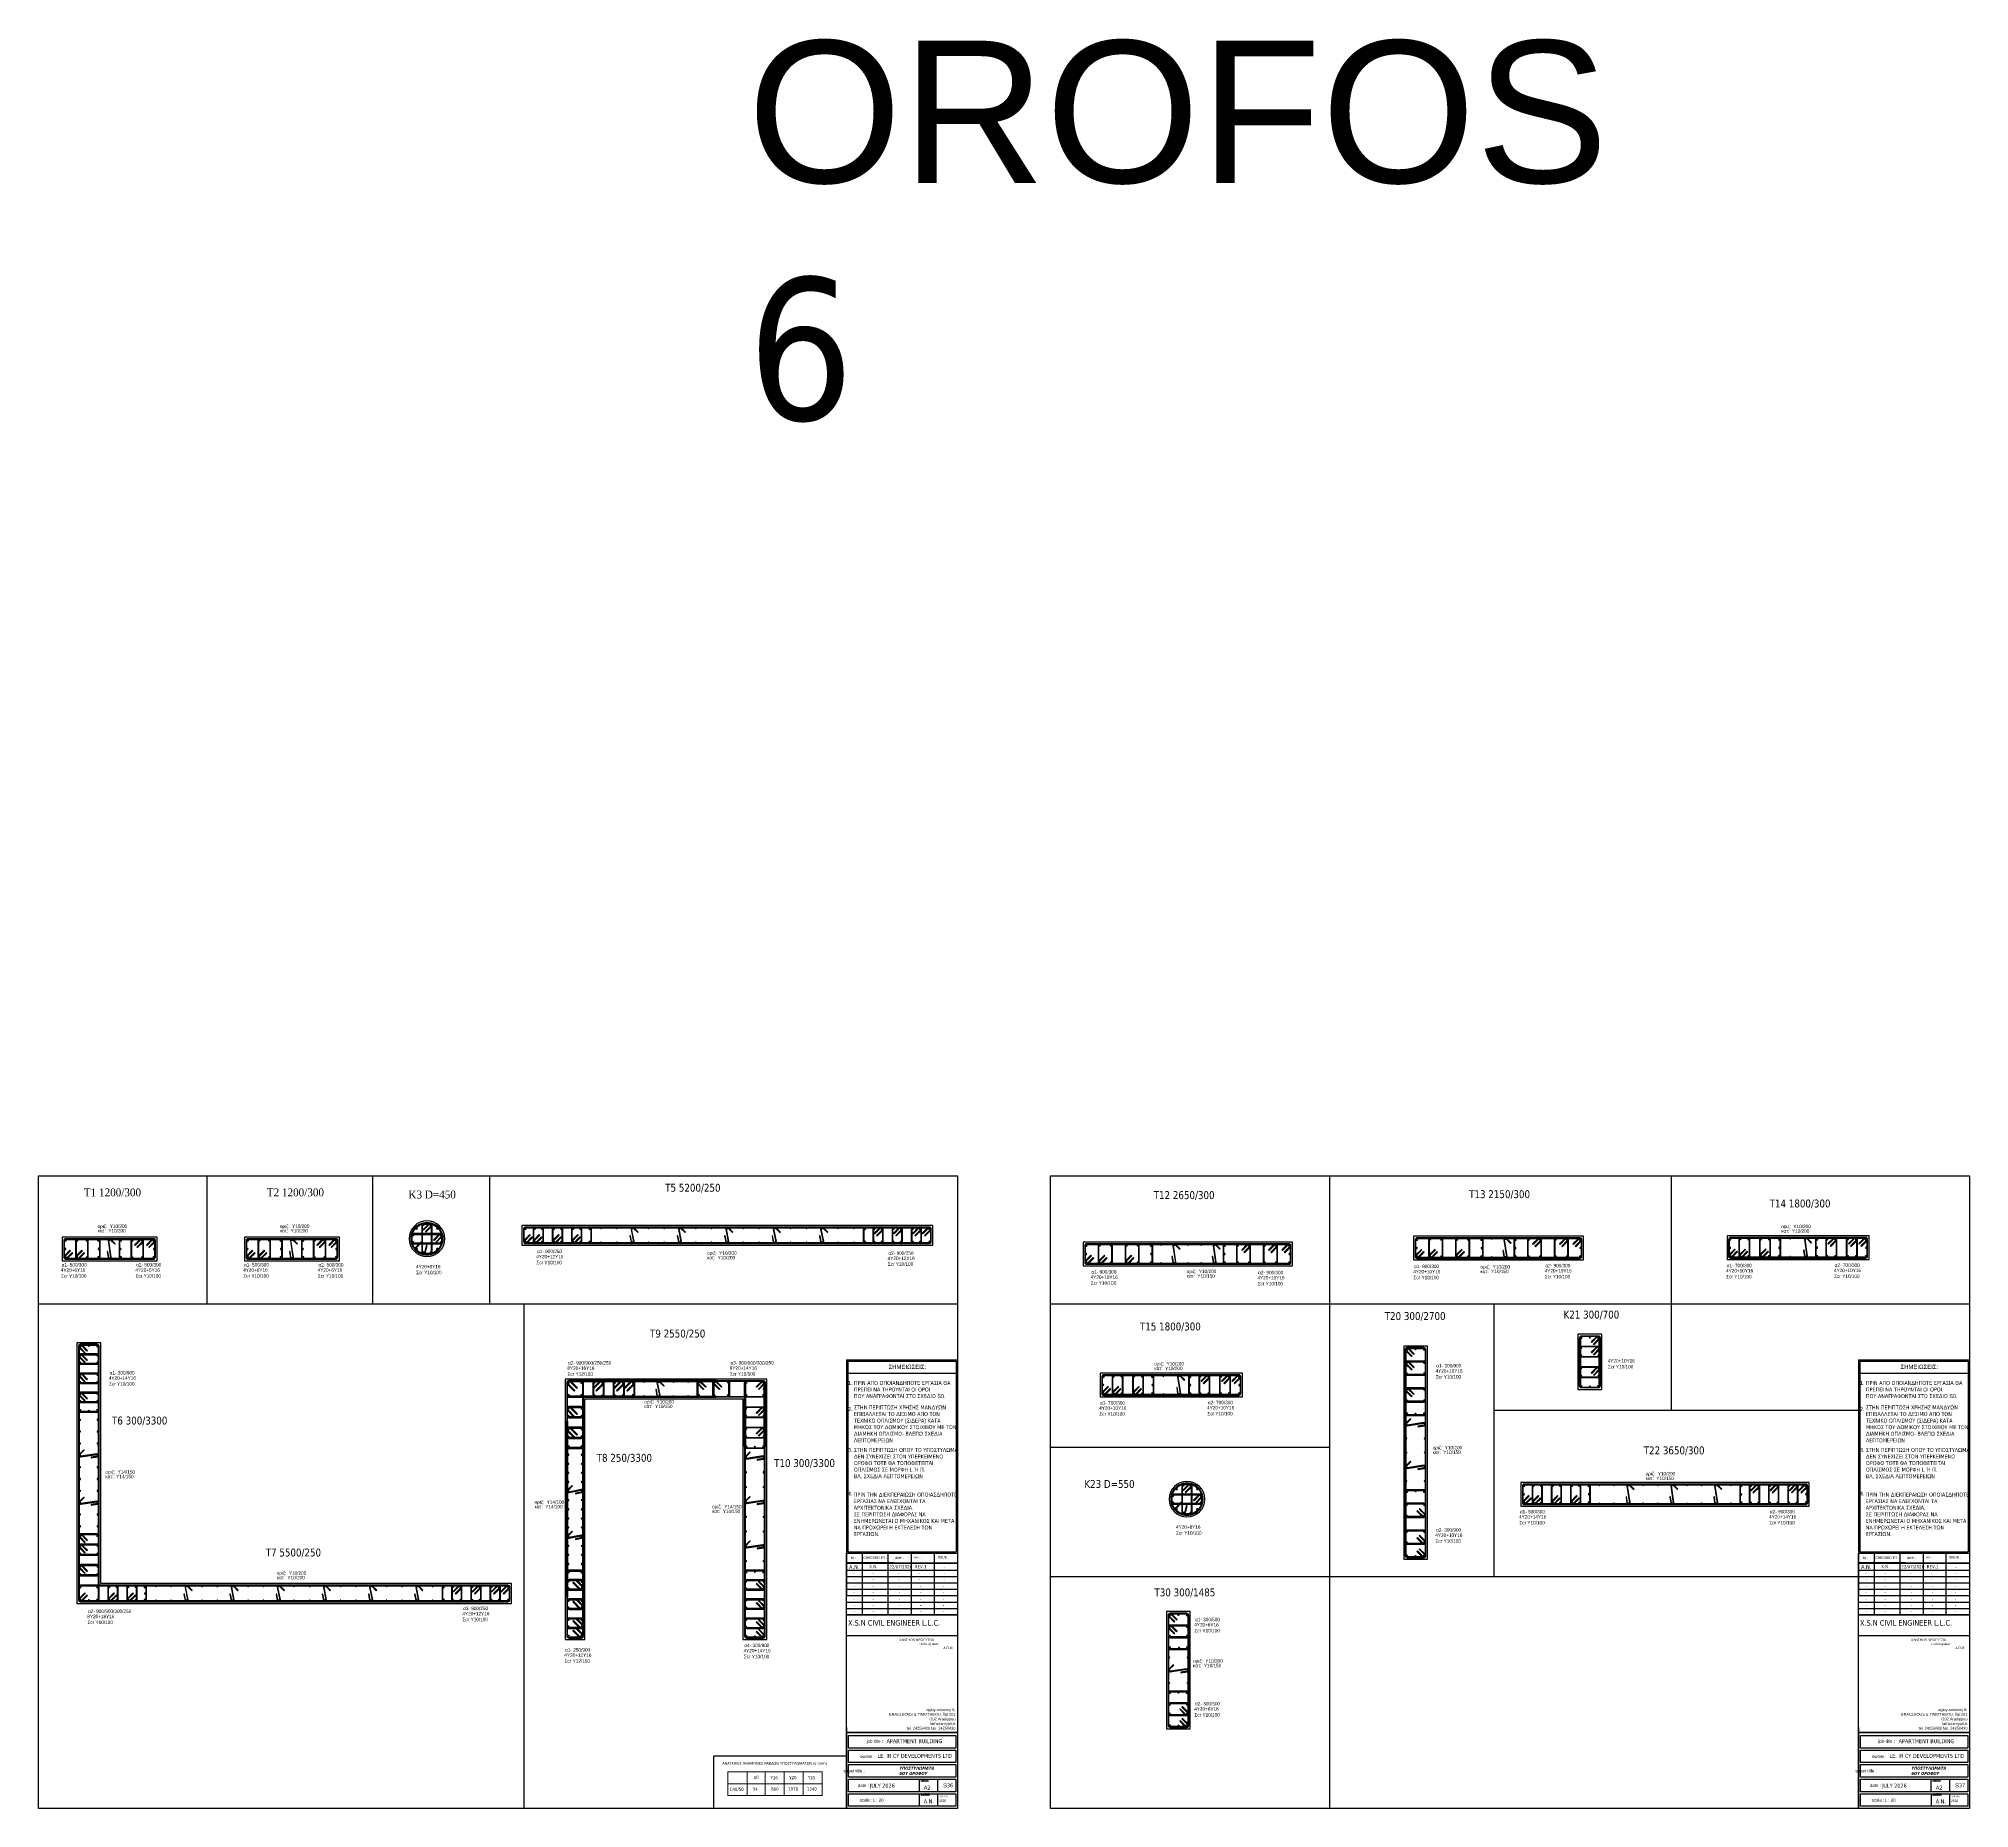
# Model space of a CAD drawing. Header units: millimetres. Extents: x -2171 to 1563, y -1758 to -1505.
# Drawn here: x 491.2 to 613.4, y -1630.3 to -1518.2 of the extents above; entities that cross this region are included whole.
import ezdxf

# ---------------------------------------------------------------- set-up
doc = ezdxf.new("R2010")
doc.units = ezdxf.units.MM
for name, color, linetype in [('-S-A3 PAGE', 3, 'Continuous'), ('-S_TEXT', 3, 'Continuous'), ('ANOIGMATA', 7, 'Continuous'), ('Col_Det', 7, 'Continuous'), ('Col_Det_4', 7, 'Continuous'), ('Col_Det_Fill', 7, 'Continuous'), ('Geo_Col_Pro_1', 7, 'Continuous'), ('pinakaki', 153, 'Continuous')]:
    doc.layers.add(name, color=color, linetype=linetype)
doc.layers.add('A-ANNO-DIMS', color=1, linetype='Continuous', lineweight=9)
doc.layers.add('TEXT', color=20, linetype='Continuous', lineweight=13)
doc.styles.add('S1Arl22_b_934_161', font='arial.ttf', dxfattribs={"width": 0.933629, "height": 0.002175})
doc.styles.add('S1TmsNwRmn22_b_934_161', font='times.ttf', dxfattribs={"width": 0.933629, "height": 0.002175})
doc.styles.get("Standard").update_dxf_attribs({"font": 'tahoma.ttf'})

# ---------------------------------------------------------------- blocks, each defined once
blk = doc.blocks.new('PINAKAKI')
at = {"layer": '-S-A3 PAGE', "ltscale": 5}
blk.add_line((121995.59, -208359.26), (121988.73, -208359.26), dxfattribs=at)
at = {"color": 0}
for p, q in [((121988.65, -208358.39), (121988.65, -208373.35)), ((121988.65, -208358.39), (121995.67, -208358.39)), ((121988.73, -208358.47), (121988.73, -208370.55)), ((121988.73, -208358.47), (121995.59, -208358.47)), ((121995.59, -208358.47), (121995.59, -208370.55)), ((121995.67, -208358.39), (121995.67, -208370.63)), ((121988.65, -208370.63), (121995.67, -208370.63)), ((121991.62, -208371.24), (121988.65, -208371.24)), ((121988.65, -208371.24), (121995.67, -208371.24)), ((121995.67, -208371.29), (121988.65, -208371.29)), ((121988.73, -208370.55), (121995.59, -208370.55)), ((121989.64, -208370.63), (121989.64, -208374.54)), ((121991.28, -208374.54), (121991.28, -208370.63)), ((121992.77, -208374.54), (121992.77, -208370.63)), ((121994.21, -208374.54), (121994.21, -208370.63)), ((121995.67, -208371.24), (121995.67, -208371.29)), ((121995.67, -208375.87), (121988.65, -208375.87)), ((121988.65, -208381.66), (121988.65, -208386.79)), ((121988.77, -208382.97), (121988.77, -208382.17)), ((121988.77, -208383.89), (121988.77, -208383.1)), ((121988.77, -208384.82), (121988.77, -208384.02)), ((121988.77, -208385.74), (121988.77, -208384.94)), ((121988.77, -208386.66), (121988.77, -208385.86))]:
    blk.add_line(p, q, dxfattribs=at)
at = {"color": 3}
blk.add_line((121995.67, -208372.46), (121995.67, -208374.54), dxfattribs=at)
at = {"color": 0}
for points in [[(121988.65, -208370.63), (121995.67, -208370.63), (121995.67, -208374.54), (121988.65, -208374.54)], [(121988.65, -208370.63), (121995.67, -208370.63), (121995.67, -208374.54), (121988.65, -208374.54)], [(121988.65, -208374.54), (121995.67, -208374.54), (121995.67, -208381.99), (121988.65, -208381.99)], [(121988.65, -208381.99), (121995.67, -208381.99), (121995.67, -208386.79), (121988.65, -208386.79)]]:
    blk.add_lwpolyline(points, close=True, dxfattribs=at)
for points in [[(121988.65, -208371.7), (121995.67, -208371.7)], [(121988.65, -208372.1), (121995.67, -208372.1)], [(121988.65, -208372.51), (121995.67, -208372.51)], [(121988.65, -208372.92), (121995.67, -208372.92)], [(121988.65, -208373.32), (121995.67, -208373.32)], [(121988.65, -208373.73), (121995.67, -208373.73)], [(121988.65, -208374.13), (121995.67, -208374.13)], [(121988.77, -208382.17), (121995.57, -208382.17), (121995.57, -208382.97), (121988.77, -208382.97)], [(121988.77, -208383.1), (121995.57, -208383.1), (121995.57, -208383.89), (121988.77, -208383.89)], [(121988.77, -208384.02), (121995.57, -208384.02), (121995.57, -208384.82), (121988.77, -208384.82)], [(121988.77, -208384.94), (121995.57, -208384.94), (121995.57, -208385.74), (121988.77, -208385.74)], [(121988.77, -208385.86), (121995.57, -208385.86), (121995.57, -208386.66), (121988.77, -208386.66)], [(121993.24, -208384.94), (121993.24, -208385.74)], [(121993.26, -208385.86), (121993.26, -208386.66)], [(121994.42, -208384.94), (121994.42, -208385.74)], [(121994.42, -208385.86), (121994.42, -208386.66)]]:
    blk.add_lwpolyline(points, dxfattribs=at)
blk.add_lwpolyline([(121988.65, -208374.54), (121995.67, -208374.54)])
at = {"layer": '-S_TEXT', "color": 3}
for s, p in [('1.', (121988.75, -208359.98)), ('2.', (121988.75, -208361.63)), ('3.', (121988.75, -208364.23)), ('4.', (121988.74, -208366.99))]:
    blk.add_text(s, height=0.25, dxfattribs=at).set_placement(p)
at = {"layer": '-S_TEXT', "color": 3, "char_height": 0.25, "attachment_point": 1}
for s, insert in [('ΠΡΙΝ ΑΠΟ ΟΠΟΙΑΝ{\\fArial|b0|i0|c186|p34;Δ}ΗΠΟΤΕ ΕΡΓΑΣΙΑ ΘΑ ΠΡΕΠΕΙ ΝΑ ΤΗΡΟΥΝΤΑΙ ΟΙ ΟΡΟΙ\\PΠΟΥ ΑΝΑΓΡΑΦΟΝΤΑΙ ΣΤΟ ΣΧΕ{\\fArial|b0|i0|c186|p34;Δ}ΙΟ {\\fArial|b0|i0|c186|p34;S0.}', (121989.12, -208359.73)), ('ΣΤΗΝ ΠΕΡΙΠΤ{\\fArial|b0|i0|c186|p34;Ω}ΣΗ ΧΡΗΣΗΣ ΜΑΝ{\\fArial|b0|i0|c186|p34;Δ}Υ{\\fArial|b0|i0|c186|p34;Ω}Ν ΕΠΙΒΑΛΛΕΤΑΙ ΤΟ {\\fArial|b0|i0|c186|p34;Δ}ΕΣΙΜΟ ΑΠΟ ΤΟΝ ΤΕΧΝΙΚΟ ΟΠΛΙΣΜΟΥ {\\fArial|b0|i0|c186|p34;(}ΣΙ{\\fArial|b0|i0|c186|p34;Δ}ΕΡΑ{\\fArial|b0|i0|c186|p34;) }ΚΑΤΑ ΜΗΚΟΣ ΤΟΥ {\\fArial|b0|i0|c186|p34;Δ}ΟΜΙΚΟΥ ΣΤΟΙΧΕΙΟΥ ΜΕ ΤΟΝ {\\fArial|b0|i0|c186|p34;Δ}ΙΑΜΗΚΗ ΟΠΛΙΣΜΟ{\\fArial|b0|i0|c186|p34;- }ΒΛΕΠ{\\fArial|b0|i0|c186|p34;Ω }ΣΧΕ{\\fArial|b0|i0|c186|p34;Δ}ΙΑ ΛΕΠΤΟΜΕΡΕΙΩΝ', (121989.12, -208361.28)), ('ΣΤΗΝ ΠΕΡΙΠΤ{\\fArial|b0|i0|c186|p34;Ω}ΣΗ ΟΠΟΥ ΤΟ ΥΠΟΣΤΥΛ{\\fArial|b0|i0|c186|p34;Ω}ΜΑ {\\fArial|b0|i0|c186|p34;Δ}ΕΝ ΣΥΝΕΧΙΖΕΙ ΣΤΟΝ ΥΠΕΡΚΕΙΜΕΝΟ ΟΡΟΦΟ ΤΟΤΕ ΘΑ ΤΟΠΟΘΕΤΕΙΤΑΙ ΟΠΛΙΣΜΟΣ ΣΕ ΜΟΡΦΗ {\\fArial|b0|i0|c186|p34;L }Ή Π{\\fArial|b0|i0|c186|p34;.  \\P}ΒΛ{\\fArial|b0|i0|c186|p34;. }ΣΧΕ{\\fArial|b0|i0|c186|p34;Δ}Ι{\\fArial|b0|i0|c186|p34;A }ΛΕΠΤΟΜΕΡΕΙ{\\fArial|b0|i0|c186|p34;Ω}Ν', (121989.12, -208363.97)), ('ΠΡΙΝ ΤΗΝ {\\fArial|b0|i0|c186|p34;Δ}ΙΕΚΠΕΡΑΙ{\\fArial|b0|i0|c186|p34;Ω}ΣΗ ΟΠΟΙΑΣ{\\fArial|b0|i0|c186|p34;Δ}ΗΠΟΤΕ ΕΡΓΑΣΙΑΣ ΝΑ ΕΛΕΓΧΟΝΤΑΙ ΤΑ ΑΡΧΙΤΕΚΤΟΝΙΚΑ ΣΧΕ{\\fArial|b0|i0|c186|p34;Δ}ΙΑ{\\fArial|b0|i0|c186|p34;.\\P}ΣΕ ΠΕΡΙΠΤ{\\fArial|b0|i0|c186|p34;Ω}ΣΗ {\\fArial|b0|i0|c186|p34;Δ}ΙΑΦΟΡΑΣ ΝΑ ΕΝΗΜΕΡ{\\fArial|b0|i0|c186|p34;Ω}ΝΕΤΑΙ Ο ΜΗΧΑΝΙΚΟΣ ΚΑΙ ΜΕΤΑ ΝΑ ΠΡΟΧ{\\fArial|b0|i0|c186|p34;Ω}ΡΕΙ Η ΕΚΤΕΛΕΣΗ Τ{\\fArial|b0|i0|c186|p34;Ω}Ν ΕΡΓΑΣΙ{\\fArial|b0|i0|c186|p34;Ω}Ν{\\fArial|b0|i0|c186|p34;.}', (121989.11, -208366.8))]:
    blk.add_mtext_dynamic_manual_height_columns(s, width=6.3862, gutter_width=1, heights=[0], dxfattribs=dict(at, insert=insert))
at = {"layer": 'ANOIGMATA', "attachment_point": 1}
for s, insert, char_height, width in [('\\pi4.5494;{\\fBankGothic Lt BT|b0|i0|c0|p34;\\H1.5x;\\C7;XANTHOS NEOFYTOU\\P\\pi5.8103;civil engineer\\P\\pi7.351;\\fArial|b0|i0|c161|p34;Α.Π.Θ}', (121987.43, -208376.05), 0.1009, 7.9171), ('\\pxqr;{\\fBankGothic Lt BT|b0|i0|c161|p34;\\H1.1667x;\\C0;agioy antonioy 6,\\PERACLEOUS & TIMOTHEOU, flat 201\\P7102 Aradippou\\Plarnaca-cyprus\\Ptel. 24258430 fax. 24250430}', (121987.49, -208380.45), 0.1514, 8.0584), ('\\pxqr;{\\fBankGothic Lt BT|b0|i0|c0|p34;\\H1.5x;\\C7; \\H1.3333x; job title :}', (121987.62, -208382.44), 0.1009, 3.3382), ('\\A1;\\pxql;{\\H0.99983x;\\C7;APARTMENT BUILDING  \\H0.75013x;  }', (121991.19, -208382.41), 0.2523, 5.3476), ('\\pxqr;{\\fBankGothic Lt BT|b0|i0|c0|p34;\\H1.5x;\\C7; \\H1.3333x; owner :}', (121987.08, -208383.4), 0.1009, 3.3382), ('\\A1;{\\C7;LE. IR CY DEVELOPMENTS LTD  }', (121990.61, -208383.34), 0.2523, 5.3476), ('{\\fBankGothic Lt BT|b0|i0|c0|p34;\\C7;     sheet title :}', (121988.07, -208384.31), 0.2019, 3.3382), ('\\pxqr;{\\fBankGothic Lt BT|b0|i0|c0|p34;\\C7; date :}', (121986.73, -208385.23), 0.2019, 3.3382), ('\\pxqr;{\\fBankGothic Lt BT|b0|i0|c0|p34;\\C7; scale :}', (121986.95, -208386.16), 0.2019, 3.3382), ('{\\fTahoma|b0|i0|c0|p34;\\C7;JULY 2026}', (121990.13, -208385.23), 0.2523, 4.5751), ('\\pxi8.03;{\\fBankGothic Lt BT|b0|i0|c161|p34;\\H0.5x;\\L\\C7;PAPER\\H2x;\\l }', (121991.64, -208384.93), 0.2125, 3.5139), ('\\pxi8.03;{\\fBankGothic Lt BT|b0|i0|c0|p34;\\H0.5x;\\L\\C7;DESIGN\\H2x;\\l }', (121991.64, -208385.81), 0.2125, 3.5139), ('\\pxi8.03;{\\fBankGothic Lt BT|b0|i0|c0|p34;\\C7;JOB NO}', (121993.74, -208385.98), 0.1009, 3.3382), ('\\pxi8.03;{\\fBankGothic Lt BT|b0|i0|c161|p34;\\C7;2\\fBankGothic Lt BT|b0|i0|c0|p34;633}', (121993.34, -208386.24), 0.1467, 4.852)]:
    blk.add_mtext(s, dxfattribs=dict(at, insert=insert, char_height=char_height, width=width))
at = {"layer": 'ANOIGMATA', "char_height": 0.2523, "attachment_point": 1}
for s, insert in [('{\\fArial|b0|i0|c186|p34;A}2', (121993.54, -208385.35)), ('A{\\fArial|b0|i0|c186|p34;.}N{\\fArial|b0|i0|c186|p34;.}', (121993.54, -208386.22))]:
    blk.add_mtext_dynamic_manual_height_columns(s, width=10.8932, gutter_width=1, heights=[0], dxfattribs=dict(at, insert=insert))
at = {"layer": 'pinakaki', "ltscale": 0.005, "insert": (121991.31, -208358.7), "char_height": 0.2696, "width": 6.6747, "attachment_point": 1}
blk.add_mtext('{\\fArial|b0|i0|c161|p34;ΣΗΜΕΙΩΣΕΙΣ:}', dxfattribs=at)
at = {"layer": 'TEXT', "color": 0, "attachment_point": 1}
for s, insert, char_height, width in [('\\pxqc;{\\fTahoma|b0|i0|c0|p34;\\C7;A\\fTahoma|b0|i0|c161|p34;.\\fTahoma|b0|i0|c0|p34;N\\fTahoma|b0|i0|c161|p34;.}', (121988.63, -208371.38), 0.25391, 1.0156), ('\\pxqc;{\\fBankGothic Lt BT|b0|i0|c161|p34;\\C7;by :}', (121988.63, -208370.84), 0.1523, 0.9175), ('\\pxqc;{\\fArial|b0|i0|c186|p34;\\C7;CHECKED BY\\fBankGothic Lt BT|b0|i0|c161|p34; :}', (121989.2, -208370.84), 0.1523, 2.5391), ('\\pxqc;{\\fTahoma|b0|i0|c0|p34;\\H0.8x;\\C7;X.N.}', (121989.08, -208371.38), 0.2539, 2.5391), ('{\\fTahoma|b0|i0|c0|p34;\\C7;22\\fTahoma|b0|i0|c161|p34;/\\fTahoma|b0|i0|c0|p34;07\\fTahoma|b0|i0|c161|p34;/202\\fTahoma|b0|i0|c0|p34;6}', (121991.36, -208371.39), 0.20313, 1.3531), ('\\pxqc;{\\fBankGothic Lt BT|b0|i0|c0|p34;\\C7;date :}', (121990.73, -208370.84), 0.1523, 2.5391), ('{\\fBankGothic Lt BT|b0|i0|c161|p34;\\C7;rev\\fBankGothic Lt BT|b0|i0|c0|p34;.\\fBankGothic Lt BT|b0|i0|c161|p34; :}', (121992.93, -208370.81), 0.15234, 2.5391), ('\\pxqc;{\\fTahoma|b0|i0|c0|p34;\\H0.8x;\\C7;REV.1}', (121992.71, -208371.39), 0.2539, 1.2675), ('{\\fBankGothic Lt BT|b0|i0|c0|p34;\\C7;ISSUE\\fBankGothic Lt BT|b0|i0|c161|p34; :}', (121994.37, -208370.81), 0.1523, 2.5391), ('\\pxqc;{\\fTahoma|b0|i0|c0|p34;\\H0.8x;\\C7;-}', (121988.63, -208371.77), 0.2539, 1.0156), ('\\pxqc;{\\fTahoma|b0|i0|c0|p34;\\H0.8x;\\C7;-}', (121988.63, -208372.19), 0.2539, 1.0156), ('\\pxqc;{\\fTahoma|b0|i0|c0|p34;\\H0.8x;\\C7;-}', (121989.08, -208371.77), 0.2539, 2.5391), ('\\pxqc;{\\fTahoma|b0|i0|c0|p34;\\H0.8x;\\C7;-}', (121989.08, -208372.19), 0.2539, 2.5391), ('\\pxqc;{\\fTahoma|b0|i0|c0|p34;\\H0.8x;\\C7;   -}', (121990.57, -208371.77), 0.2539, 2.5391), ('\\pxqc;{\\fTahoma|b0|i0|c0|p34;\\H0.8x;\\C7;   -}', (121990.57, -208372.19), 0.2539, 2.5391), ('\\pxqc;{\\fTahoma|b0|i0|c0|p34;\\H0.8x;\\C7;-}', (121992.01, -208371.77), 0.2539, 2.5391), ('\\pxqc;{\\fTahoma|b0|i0|c0|p34;\\H0.8x;\\C7;-}', (121992.01, -208372.19), 0.2539, 2.5391), ('\\pxqc;{\\fTahoma|b0|i0|c0|p34;\\H0.8x;\\C7; \\fTahoma|b0|i0|c161|p34;-}', (121994.15, -208371.39), 0.2539, 1.2675), ('\\pxqc;{\\fTahoma|b0|i0|c0|p34;\\H0.8x;\\C7;-}', (121993.56, -208371.77), 0.2539, 2.5391), ('\\pxqc;{\\fTahoma|b0|i0|c0|p34;\\H0.8x;\\C7;-}', (121993.56, -208372.19), 0.2539, 2.5391), ('\\pxqc;{\\fTahoma|b0|i0|c0|p34;\\H0.8x;\\C7;-}', (121988.63, -208372.6), 0.2539, 1.0156), ('\\pxqc;{\\fTahoma|b0|i0|c0|p34;\\H0.8x;\\C7;-}', (121988.63, -208373), 0.2539, 1.0156), ('\\pxqc;{\\fTahoma|b0|i0|c0|p34;\\H0.8x;\\C7;-}', (121988.63, -208373.41), 0.2539, 1.0156), ('\\pxqc;{\\fTahoma|b0|i0|c0|p34;\\H0.8x;\\C7;-}', (121988.63, -208373.82), 0.2539, 1.0156), ('\\pxqc;{\\fTahoma|b0|i0|c0|p34;\\H0.8x;\\C7;-}', (121989.08, -208372.6), 0.2539, 2.5391), ('\\pxqc;{\\fTahoma|b0|i0|c0|p34;\\H0.8x;\\C7;-}', (121989.08, -208373), 0.2539, 2.5391), ('\\pxqc;{\\fTahoma|b0|i0|c0|p34;\\H0.8x;\\C7;-}', (121989.08, -208373.41), 0.2539, 2.5391), ('\\pxqc;{\\fTahoma|b0|i0|c0|p34;\\H0.8x;\\C7;-}', (121989.08, -208373.82), 0.2539, 2.5391), ('\\pxqc;{\\fTahoma|b0|i0|c0|p34;\\H0.8x;\\C7;-}', (121990.73, -208372.6), 0.2539, 2.5391), ('\\pxqc;{\\fTahoma|b0|i0|c0|p34;\\H0.8x;\\C7;-}', (121990.73, -208373), 0.2539, 2.5391), ('\\pxqc;{\\fTahoma|b0|i0|c0|p34;\\H0.8x;\\C7;-}', (121990.73, -208373.41), 0.2539, 2.5391), ('\\pxqc;{\\fTahoma|b0|i0|c0|p34;\\H0.8x;\\C7;-}', (121990.73, -208373.82), 0.2539, 2.5391), ('\\pxqc;{\\fTahoma|b0|i0|c161|p34;\\H0.8x;\\C7;-}', (121992.71, -208372.61), 0.2539, 1.2675), ('\\pxqc;{\\fTahoma|b0|i0|c161|p34;\\H0.8x;\\C7;-}', (121992.71, -208373.01), 0.2539, 1.2675), ('\\pxqc;{\\fTahoma|b0|i0|c161|p34;\\H0.8x;\\C7;-}', (121992.71, -208373.42), 0.2539, 1.2675), ('\\pxqc;{\\fTahoma|b0|i0|c161|p34;\\H0.8x;\\C7;-}', (121994.15, -208372.61), 0.2539, 1.2675), ('\\pxqc;{\\fTahoma|b0|i0|c161|p34;\\H0.8x;\\C7;-}', (121994.15, -208373.01), 0.2539, 1.2675), ('\\pxqc;{\\fTahoma|b0|i0|c161|p34;\\H0.8x;\\C7;-}', (121994.15, -208373.42), 0.2539, 1.2675), ('X.S.N CIVIL ENGINEER L.L.C.\\P', (121988.75, -208374.87), 0.35, 6.9221), ('\\pxqc;{\\fTahoma|b0|i0|c0|p34;\\H0.8x;\\C7;-}', (121988.63, -208374.22), 0.2539, 1.0156), ('\\pxqc;{\\fTahoma|b0|i0|c0|p34;\\H0.8x;\\C7;-}', (121989.08, -208374.22), 0.2539, 2.5391), ('\\pxqc;{\\fTahoma|b0|i0|c0|p34;\\H0.8x;\\C7;-}', (121990.73, -208374.22), 0.2539, 2.5391), ('\\pxqc;{\\fTahoma|b0|i0|c161|p34;\\H0.8x;\\C7;-}', (121992.71, -208373.83), 0.2539, 1.2675), ('\\pxqc;{\\fTahoma|b0|i0|c161|p34;\\H0.8x;\\C7;-}', (121992.71, -208374.23), 0.2539, 1.2675), ('\\pxqc;{\\fTahoma|b0|i0|c161|p34;\\H0.8x;\\C7;-}', (121994.15, -208373.83), 0.2539, 1.2675), ('\\pxqc;{\\fTahoma|b0|i0|c161|p34;\\H0.8x;\\C7;-}', (121994.15, -208374.23), 0.2539, 1.2675)]:
    blk.add_mtext(s, dxfattribs=dict(at, insert=insert, char_height=char_height, width=width))
at = {"layer": 'TEXT', "insert": (121992.71, -208371.39), "char_height": 0.2539, "width": 1.2675, "attachment_point": 1}
blk.add_mtext('{\\fTahoma|b0|i0|c0|p34;\\H0.8x;\\C7; }', dxfattribs=at)
blk = doc.blocks.new('A$C2c4623ba')
for p, q in [((0.36, 1.5), (0.36, 0)), ((0.36, 1.5), (6.32, 1.5)), ((1.58, 1.5), (1.58, 0)), ((2.73, 1.5), (2.73, 0)), ((3.92, 1.5), (3.92, 0)), ((5.13, 1.5), (5.13, 0)), ((6.32, 1.5), (6.32, 0)), ((0.36, 0.75), (6.32, 0.75)), ((0.36, 0.75), (6.32, 0.75)), ((0.36, 0.75), (6.32, 0.75)), ((0.36, 0), (6.32, 0)), ((0.36, 0), (6.32, 0))]:
    blk.add_line(p, q)
for s, height, p in [('ΑΝΑΓΚΑΙΕΣ ΑΝΑΜΟΝΕΣ ΡΑΒΔΩΝ ΥΠΟΣΤΥΛΩΜΑΤΩΝ lo (mm)', 0.18, (0, 1.95)), ('a0', 0.2, (2, 1.06)), ('Y16', 0.2, (3.06, 1.04)), ('Y20', 0.2, (4.24, 1.04)), ('Y25', 0.2, (5.43, 1.04)), ('C40/50', 0.2, (0.48, 0.3)), ('54', 0.2, (1.94, 0.32)), ('860', 0.2, (3.1, 0.32)), ('1070', 0.2, (4.18, 0.32)), ('1340', 0.2, (5.36, 0.32))]:
    blk.add_text(s, height=height).set_placement(p)

msp = doc.modelspace()

# ---------------------------------------------------------------- hatches: boundary and pattern name
at = {"layer": 'Col_Det_Fill'}
for color, points in [(252, [(515.549, -1593.285), (515.5361, -1593.2367, 0.1316525), (515.0766, -1593.502), (515.1119, -1593.5373, -0.1316525)]), (252, [(515.6025, -1593.2974), (515.6025, -1593.2474, 0.41421356), (515.4775, -1593.3724), (515.5275, -1593.3724, -0.41421356)]), (252, [(515.5275, -1593.3724), (515.4775, -1593.3724), (515.4775, -1595.0811), (515.5275, -1595.0811)]), (252, [(516.0537, -1593.285), (516.0666, -1593.2367, 0.1316525), (515.5361, -1593.2367), (515.549, -1593.285, -0.1316525)]), (56, [(515.6178, -1593.3477, 0.41421356), (515.5778, -1593.3077, 0.41421356), (515.5378, -1593.3477, 0.41421356), (515.5778, -1593.3877, 0.41421356)]), (252, [(515.9471, -1593.3194), (515.9118, -1593.284), (515.5582, -1593.6376), (515.5936, -1593.673)]), (252, [(516.0002, -1593.2974), (516.0002, -1593.2474), (515.6025, -1593.2474), (515.6025, -1593.2974)]), (252, [(516.0752, -1593.3724), (516.1252, -1593.3724, 0.66817864), (515.9118, -1593.284), (515.9471, -1593.3194, -0.66817864)]), (56, [(516.0649, -1593.3477, 0.41421356), (516.0249, -1593.3077, 0.41421356), (515.9849, -1593.3477, 0.41421356), (516.0249, -1593.3877, 0.41421356)]), (252, [(516.0532, -1593.4255), (516.0885, -1593.4608, 0.66817864), (516.0002, -1593.2474), (516.0002, -1593.2974, -0.66817864)]), (252, [(516.4908, -1593.5373), (516.5261, -1593.502, 0.1316525), (516.0666, -1593.2367), (516.0537, -1593.285, -0.1316525)]), (252, [(516.0752, -1595.0811), (516.1252, -1595.0811), (516.1252, -1593.3724), (516.0752, -1593.3724)]), (252, [(492.9439, -1594.2725), (492.9439, -1594.2225, 0.41421356), (492.8189, -1594.3475), (492.8689, -1594.3475, -0.41421356)]), (252, [(492.8689, -1594.3475), (492.8189, -1594.3475), (492.8189, -1595.3975), (492.8689, -1595.3975)]), (12, [(492.8762, -1594.3298, 0.41421356), (492.9262, -1594.3798, 0.41421356), (492.9762, -1594.3298, 0.41421356), (492.9262, -1594.2798, 0.41421356)]), (252, [(494.9939, -1594.2725), (494.9939, -1594.2225), (492.9439, -1594.2225), (492.9439, -1594.2725)]), (252, [(493.6939, -1594.2725), (493.6939, -1594.2225, 0.41421356), (493.5689, -1594.3475), (493.6189, -1594.3475, -0.41421356)]), (252, [(493.6189, -1594.3475), (493.5689, -1594.3475), (493.5689, -1595.3975), (493.6189, -1595.3975)]), (56, [(493.6292, -1594.3228, 0.41421356), (493.6692, -1594.3628, 0.41421356), (493.7092, -1594.3228, 0.41421356), (493.6692, -1594.2828, 0.41421356)]), (252, [(494.2439, -1594.2725), (494.2439, -1594.2225), (493.6939, -1594.2225), (493.6939, -1594.2725)]), (252, [(497.5204, -1594.2725), (497.5204, -1594.2225), (493.9174, -1594.2225), (493.9174, -1594.2725)]), (56, [(494.2287, -1594.3228, 0.41421356), (494.2687, -1594.3628, 0.41421356), (494.3087, -1594.3228, 0.41421356), (494.2687, -1594.2828, 0.41421356)]), (252, [(494.3189, -1594.3475), (494.3689, -1594.3475, 0.41421356), (494.2439, -1594.2225), (494.2439, -1594.2725, -0.41421356)]), (252, [(494.3189, -1595.3975), (494.3689, -1595.3975), (494.3689, -1594.3475), (494.3189, -1594.3475)]), (12, [(494.9616, -1594.3298, 0.41421356), (495.0116, -1594.3798, 0.41421356), (495.0616, -1594.3298, 0.41421356), (495.0116, -1594.2798, 0.41421356)]), (252, [(495.0689, -1594.3475), (495.1189, -1594.3475, 0.41421356), (494.9939, -1594.2225), (494.9939, -1594.2725, -0.41421356)]), (252, [(495.0689, -1595.3975), (495.1189, -1595.3975), (495.1189, -1594.3475), (495.0689, -1594.3475)]), (252, [(495.62, -1594.3473), (495.6596, -1594.3414, -0.72334494), (495.7613, -1594.2901), (495.7896, -1594.2618, 0.72334494)]), (252, [(495.7782, -1595.4036), (495.8178, -1595.3977), (495.6596, -1594.3414), (495.62, -1594.3473)]), (133, [(495.6939, -1594.2975, 0.41421356), (495.7189, -1594.3225, 0.41421356), (495.7439, -1594.2975, 0.41421356), (495.7189, -1594.2725, 0.41421356)]), (252, [(495.7896, -1594.2618), (495.7613, -1594.2901), (496.0442, -1594.5729), (496.0725, -1594.5447)]), (252, [(496.4439, -1594.2725), (496.4439, -1594.2225, 0.41421356), (496.3189, -1594.3475), (496.3689, -1594.3475, -0.41421356)]), (252, [(496.3689, -1594.3475), (496.3189, -1594.3475), (496.3189, -1595.3975), (496.3689, -1595.3975)]), (12, [(496.4762, -1594.3298, 0.41421356), (496.4262, -1594.2798, 0.41421356), (496.3762, -1594.3298, 0.41421356), (496.4262, -1594.3798, 0.41421356)]), (252, [(498.4939, -1594.2725), (498.4939, -1594.2225), (496.4439, -1594.2225), (496.4439, -1594.2725)]), (252, [(497.1939, -1594.2725), (497.1939, -1594.2225, 0.41421356), (497.0689, -1594.3475), (497.1189, -1594.3475, -0.41421356)]), (252, [(497.1189, -1594.3475), (497.0689, -1594.3475), (497.0689, -1595.3975), (497.1189, -1595.3975)]), (56, [(497.2092, -1594.3228, 0.41421356), (497.1692, -1594.2828, 0.41421356), (497.1292, -1594.3228, 0.41421356), (497.1692, -1594.3628, 0.41421356)]), (252, [(497.7439, -1594.2725), (497.7439, -1594.2225), (497.1939, -1594.2225), (497.1939, -1594.2725)]), (252, [(497.6909, -1594.2945), (497.6555, -1594.2591), (497.302, -1594.6127), (497.3373, -1594.648)]), (252, [(497.4434, -1594.7541), (497.4787, -1594.7895), (497.8323, -1594.4359), (497.7969, -1594.4006)]), (252, [(497.8189, -1594.3475), (497.8689, -1594.3475, 0.66817864), (497.6555, -1594.2591), (497.6909, -1594.2945, -0.66817864)]), (56, [(497.8087, -1594.3228, 0.41421356), (497.7687, -1594.2828, 0.41421356), (497.7287, -1594.3228, 0.41421356), (497.7687, -1594.3628, 0.41421356)]), (252, [(497.7969, -1594.4006), (497.8323, -1594.4359, 0.66817864), (497.7439, -1594.2225), (497.7439, -1594.2725, -0.66817864)]), (252, [(497.8189, -1595.3975), (497.8689, -1595.3975), (497.8689, -1594.3475), (497.8189, -1594.3475)]), (252, [(498.4409, -1594.2945), (498.4055, -1594.2591), (498.052, -1594.6127), (498.0873, -1594.648)]), (252, [(498.1934, -1594.7541), (498.2287, -1594.7895), (498.5823, -1594.4359), (498.5469, -1594.4006)]), (252, [(498.5689, -1594.3475), (498.6189, -1594.3475, 0.66817864), (498.4055, -1594.2591), (498.4409, -1594.2945, -0.66817864)]), (12, [(498.5616, -1594.3298, 0.41421356), (498.5116, -1594.2798, 0.41421356), (498.4616, -1594.3298, 0.41421356), (498.5116, -1594.3798, 0.41421356)]), (252, [(498.5469, -1594.4006), (498.5823, -1594.4359, 0.66817864), (498.4939, -1594.2225), (498.4939, -1594.2725, -0.66817864)]), (252, [(498.5689, -1595.3975), (498.6189, -1595.3975), (498.6189, -1594.3475), (498.5689, -1594.3475)]), (252, [(504.4814, -1594.2725), (504.4814, -1594.2225, 0.41421356), (504.3564, -1594.3475), (504.4064, -1594.3475, -0.41421356)]), (252, [(504.4064, -1594.3475), (504.3564, -1594.3475), (504.3564, -1595.3975), (504.4064, -1595.3975)]), (12, [(504.4137, -1594.3298, 0.41421356), (504.4637, -1594.3798, 0.41421356), (504.5137, -1594.3298, 0.41421356), (504.4637, -1594.2798, 0.41421356)]), (252, [(506.5314, -1594.2725), (506.5314, -1594.2225), (504.4814, -1594.2225), (504.4814, -1594.2725)]), (252, [(505.2314, -1594.2725), (505.2314, -1594.2225, 0.41421356), (505.1064, -1594.3475), (505.1564, -1594.3475, -0.41421356)]), (252, [(505.1564, -1594.3475), (505.1064, -1594.3475), (505.1064, -1595.3975), (505.1564, -1595.3975)]), (56, [(505.1666, -1594.3228, 0.41421356), (505.2066, -1594.3628, 0.41421356), (505.2466, -1594.3228, 0.41421356), (505.2066, -1594.2828, 0.41421356)]), (252, [(505.7814, -1594.2725), (505.7814, -1594.2225), (505.2314, -1594.2225), (505.2314, -1594.2725)]), (252, [(509.0579, -1594.2725), (509.0579, -1594.2225), (505.4548, -1594.2225), (505.4548, -1594.2725)]), (56, [(505.7661, -1594.3228, 0.41421356), (505.8061, -1594.3628, 0.41421356), (505.8461, -1594.3228, 0.41421356), (505.8061, -1594.2828, 0.41421356)]), (252, [(505.8564, -1594.3475), (505.9064, -1594.3475, 0.41421356), (505.7814, -1594.2225), (505.7814, -1594.2725, -0.41421356)]), (252, [(505.8564, -1595.3975), (505.9064, -1595.3975), (505.9064, -1594.3475), (505.8564, -1594.3475)]), (12, [(506.4991, -1594.3298, 0.41421356), (506.5491, -1594.3798, 0.41421356), (506.5991, -1594.3298, 0.41421356), (506.5491, -1594.2798, 0.41421356)]), (252, [(506.6064, -1594.3475), (506.6564, -1594.3475, 0.41421356), (506.5314, -1594.2225), (506.5314, -1594.2725, -0.41421356)]), (252, [(506.6064, -1595.3975), (506.6564, -1595.3975), (506.6564, -1594.3475), (506.6064, -1594.3475)]), (252, [(507.1575, -1594.3473), (507.197, -1594.3414, -0.72334494), (507.2988, -1594.2901), (507.3271, -1594.2618, 0.72334494)]), (252, [(507.3157, -1595.4036), (507.3553, -1595.3977), (507.197, -1594.3414), (507.1575, -1594.3473)]), (133, [(507.2314, -1594.2975, 0.41421356), (507.2564, -1594.3225, 0.41421356), (507.2814, -1594.2975, 0.41421356), (507.2564, -1594.2725, 0.41421356)]), (252, [(507.3271, -1594.2618), (507.2988, -1594.2901), (507.5816, -1594.5729), (507.6099, -1594.5447)]), (252, [(507.9814, -1594.2725), (507.9814, -1594.2225, 0.41421356), (507.8564, -1594.3475), (507.9064, -1594.3475, -0.41421356)]), (252, [(507.9064, -1594.3475), (507.8564, -1594.3475), (507.8564, -1595.3975), (507.9064, -1595.3975)]), (12, [(508.0137, -1594.3298, 0.41421356), (507.9637, -1594.2798, 0.41421356), (507.9137, -1594.3298, 0.41421356), (507.9637, -1594.3798, 0.41421356)]), (252, [(510.0314, -1594.2725), (510.0314, -1594.2225), (507.9814, -1594.2225), (507.9814, -1594.2725)]), (252, [(508.7314, -1594.2725), (508.7314, -1594.2225, 0.41421356), (508.6064, -1594.3475), (508.6564, -1594.3475, -0.41421356)]), (252, [(508.6564, -1594.3475), (508.6064, -1594.3475), (508.6064, -1595.3975), (508.6564, -1595.3975)]), (56, [(508.7466, -1594.3228, 0.41421356), (508.7066, -1594.2828, 0.41421356), (508.6666, -1594.3228, 0.41421356), (508.7066, -1594.3628, 0.41421356)]), (252, [(509.2814, -1594.2725), (509.2814, -1594.2225), (508.7314, -1594.2225), (508.7314, -1594.2725)]), (252, [(509.2283, -1594.2945), (509.193, -1594.2591), (508.8394, -1594.6127), (508.8748, -1594.648)]), (252, [(508.9809, -1594.7541), (509.0162, -1594.7895), (509.3698, -1594.4359), (509.3344, -1594.4006)]), (252, [(509.3564, -1594.3475), (509.4064, -1594.3475, 0.66817864), (509.193, -1594.2591), (509.2283, -1594.2945, -0.66817864)]), (56, [(509.3461, -1594.3228, 0.41421356), (509.3061, -1594.2828, 0.41421356), (509.2661, -1594.3228, 0.41421356), (509.3061, -1594.3628, 0.41421356)]), (252, [(509.3344, -1594.4006), (509.3698, -1594.4359, 0.66817864), (509.2814, -1594.2225), (509.2814, -1594.2725, -0.66817864)]), (252, [(509.3564, -1595.3975), (509.4064, -1595.3975), (509.4064, -1594.3475), (509.3564, -1594.3475)]), (252, [(509.9783, -1594.2945), (509.943, -1594.2591), (509.5894, -1594.6127), (509.6248, -1594.648)]), (252, [(509.7309, -1594.7541), (509.7662, -1594.7895), (510.1198, -1594.4359), (510.0844, -1594.4006)]), (252, [(510.1064, -1594.3475), (510.1564, -1594.3475, 0.66817864), (509.943, -1594.2591), (509.9783, -1594.2945, -0.66817864)]), (12, [(510.0991, -1594.3298, 0.41421356), (510.0491, -1594.2798, 0.41421356), (509.9991, -1594.3298, 0.41421356), (510.0491, -1594.3798, 0.41421356)]), (252, [(510.0844, -1594.4006), (510.1198, -1594.4359, 0.66817864), (510.0314, -1594.2225), (510.0314, -1594.2725, -0.66817864)]), (252, [(510.1064, -1595.3975), (510.1564, -1595.3975), (510.1564, -1594.3475), (510.1064, -1594.3475)]), (252, [(514.8596, -1593.9744), (514.8113, -1593.9615, 0.1316525), (514.8113, -1594.492), (514.8596, -1594.4791, -0.1316525)]), (252, [(515.1119, -1593.5373), (515.0766, -1593.502, 0.1316525), (514.8113, -1593.9615), (514.8596, -1593.9744, -0.1316525)]), (252, [(514.8596, -1594.4791), (514.8113, -1594.492, 0.1316525), (515.0766, -1594.9515), (515.1119, -1594.9162, -0.1316525)]), (252, [(514.947, -1593.9529), (514.947, -1593.9029, 0.41421356), (514.822, -1594.0279), (514.872, -1594.0279, -0.41421356)]), (252, [(514.872, -1594.0279), (514.822, -1594.0279), (514.822, -1594.4256), (514.872, -1594.4256)]), (252, [(514.872, -1594.4256), (514.822, -1594.4256, 0.41421356), (514.947, -1594.5506), (514.947, -1594.5006, -0.41421356)]), (56, [(514.9623, -1594.0032, 0.41421356), (514.9223, -1593.9632, 0.41421356), (514.8823, -1594.0032, 0.41421356), (514.9223, -1594.0432, 0.41421356)]), (56, [(514.9623, -1594.4503, 0.41421356), (514.9223, -1594.4103, 0.41421356), (514.8823, -1594.4503, 0.41421356), (514.9223, -1594.4903, 0.41421356)]), (252, [(516.6557, -1593.9529), (516.6557, -1593.9029), (514.947, -1593.9029), (514.947, -1593.9529)]), (252, [(514.947, -1594.5006), (514.947, -1594.5506), (516.6557, -1594.5506), (516.6557, -1594.5006)]), (252, [(515.4655, -1594.4566), (515.4301, -1594.4212), (515.0766, -1594.7748), (515.1119, -1594.8101)]), (12, [(515.1973, -1593.5727, 0.41421356), (515.1473, -1593.5227, 0.41421356), (515.0973, -1593.5727, 0.41421356), (515.1473, -1593.6227, 0.41421356)]), (252, [(515.6996, -1593.779), (515.735, -1593.8144), (516.0885, -1593.4608), (516.0532, -1593.4255)]), (252, [(516.6026, -1593.9749), (516.5673, -1593.9395), (516.2137, -1594.2931), (516.2491, -1594.3285)]), (252, [(516.3551, -1594.4345), (516.3905, -1594.4699), (516.7441, -1594.1163), (516.7087, -1594.081)]), (12, [(516.5054, -1593.5727, 0.41421356), (516.4554, -1593.5227, 0.41421356), (516.4054, -1593.5727, 0.41421356), (516.4554, -1593.6227, 0.41421356)]), (252, [(516.7431, -1593.9744), (516.7914, -1593.9615, 0.1316525), (516.5261, -1593.502), (516.4908, -1593.5373, -0.1316525)]), (252, [(516.4908, -1594.9162), (516.5261, -1594.9515, 0.1316525), (516.7914, -1594.492), (516.7431, -1594.4791, -0.1316525)]), (252, [(516.7307, -1594.0279), (516.7807, -1594.0279, 0.66817864), (516.5673, -1593.9395), (516.6026, -1593.9749, -0.66817864)]), (56, [(516.7204, -1594.0032, 0.41421356), (516.6804, -1593.9632, 0.41421356), (516.6404, -1594.0032, 0.41421356), (516.6804, -1594.0432, 0.41421356)]), (56, [(516.7204, -1594.4503, 0.41421356), (516.6804, -1594.4103, 0.41421356), (516.6404, -1594.4503, 0.41421356), (516.6804, -1594.4903, 0.41421356)]), (252, [(516.7087, -1594.081), (516.7441, -1594.1163, 0.66817864), (516.6557, -1593.9029), (516.6557, -1593.9529, -0.66817864)]), (252, [(516.6557, -1594.5006), (516.6557, -1594.5506, 0.41421356), (516.7807, -1594.4256), (516.7307, -1594.4256, -0.41421356)]), (252, [(516.7307, -1594.4256), (516.7807, -1594.4256), (516.7807, -1594.0279), (516.7307, -1594.0279)]), (252, [(516.7431, -1594.4791), (516.7914, -1594.492, 0.1316525), (516.7914, -1593.9615), (516.7431, -1593.9744, -0.1316525)]), (252, [(522.0389, -1593.5356), (522.0389, -1593.4856, 0.41421356), (521.9139, -1593.6106), (521.9639, -1593.6106, -0.41421356)]), (252, [(521.9639, -1593.6106), (521.9139, -1593.6106), (521.9139, -1594.4106), (521.9639, -1594.4106)]), (252, [(521.9859, -1594.3576), (521.9506, -1594.3222, 0.66817864), (522.0389, -1594.5356), (522.0389, -1594.4856, -0.66817864)]), (252, [(521.9639, -1594.4106), (521.9139, -1594.4106, 0.66817864), (522.1273, -1594.499), (522.092, -1594.4637, -0.66817864)]), (252, [(522.3395, -1594.004), (522.3041, -1593.9687), (521.9506, -1594.3222), (521.9859, -1594.3576)]), (12, [(521.9713, -1593.593, 0.41421356), (522.0213, -1593.643, 0.41421356), (522.0713, -1593.593, 0.41421356), (522.0213, -1593.543, 0.41421356)]), (12, [(521.9713, -1594.4283, 0.41421356), (522.0213, -1594.4783, 0.41421356), (522.0713, -1594.4283, 0.41421356), (522.0213, -1594.3783, 0.41421356)]), (252, [(526.0889, -1593.5356), (526.0889, -1593.4856), (522.0389, -1593.4856), (522.0389, -1593.5356)]), (252, [(522.0389, -1594.4856), (522.0389, -1594.5356), (526.0889, -1594.5356), (526.0889, -1594.4856)]), (252, [(522.092, -1594.4637), (522.1273, -1594.499), (522.4809, -1594.1455), (522.4455, -1594.1101)]), (252, [(522.6461, -1593.5356), (522.6461, -1593.4856, 0.41421356), (522.5211, -1593.6106), (522.5711, -1593.6106, -0.41421356)]), (252, [(522.5711, -1593.6106), (522.5211, -1593.6106), (522.5211, -1594.4106), (522.5711, -1594.4106)]), (252, [(522.593, -1594.3576), (522.5577, -1594.3222, 0.66817864), (522.6461, -1594.5356), (522.6461, -1594.4856, -0.66817864)]), (252, [(522.5711, -1594.4106), (522.5211, -1594.4106, 0.66817864), (522.7345, -1594.499), (522.6991, -1594.4637, -0.66817864)]), (252, [(522.9466, -1594.004), (522.9112, -1593.9687), (522.5577, -1594.3222), (522.593, -1594.3576)]), (56, [(522.5813, -1593.5859, 0.41421356), (522.6213, -1593.6259, 0.41421356), (522.6613, -1593.5859, 0.41421356), (522.6213, -1593.5459, 0.41421356)]), (56, [(522.5813, -1594.4354, 0.41421356), (522.6213, -1594.4754, 0.41421356), (522.6613, -1594.4354, 0.41421356), (522.6213, -1594.3954, 0.41421356)]), (252, [(523.0532, -1593.5356), (523.0532, -1593.4856), (522.6461, -1593.4856), (522.6461, -1593.5356)]), (252, [(522.6461, -1594.4856), (522.6461, -1594.5356), (523.0532, -1594.5356), (523.0532, -1594.4856)]), (252, [(522.6991, -1594.4637), (522.7345, -1594.499), (523.088, -1594.1455), (523.0527, -1594.1101)]), (56, [(523.038, -1593.5859, 0.41421356), (523.078, -1593.6259, 0.41421356), (523.118, -1593.5859, 0.41421356), (523.078, -1593.5459, 0.41421356)]), (56, [(523.038, -1594.4354, 0.41421356), (523.078, -1594.4754, 0.41421356), (523.118, -1594.4354, 0.41421356), (523.078, -1594.3954, 0.41421356)]), (252, [(523.1282, -1593.6106), (523.1782, -1593.6106, 0.41421356), (523.0532, -1593.4856), (523.0532, -1593.5356, -0.41421356)]), (252, [(523.0532, -1594.4856), (523.0532, -1594.5356, 0.41421356), (523.1782, -1594.4106), (523.1282, -1594.4106, -0.41421356)]), (252, [(523.1282, -1594.4106), (523.1782, -1594.4106), (523.1782, -1593.6106), (523.1282, -1593.6106)]), (252, [(523.8604, -1593.5356), (523.8604, -1593.4856, 0.41421356), (523.7354, -1593.6106), (523.7854, -1593.6106, -0.41421356)]), (252, [(523.7854, -1593.6106), (523.7354, -1593.6106), (523.7354, -1594.4106), (523.7854, -1594.4106)]), (252, [(523.8073, -1594.3576), (523.772, -1594.3222, 0.66817864), (523.8604, -1594.5356), (523.8604, -1594.4856, -0.66817864)]), (252, [(523.7854, -1594.4106), (523.7354, -1594.4106, 0.66817864), (523.9488, -1594.499), (523.9134, -1594.4637, -0.66817864)]), (252, [(524.1609, -1594.004), (524.1255, -1593.9687), (523.772, -1594.3222), (523.8073, -1594.3576)]), (56, [(523.7956, -1593.5859, 0.41421356), (523.8356, -1593.6259, 0.41421356), (523.8756, -1593.5859, 0.41421356), (523.8356, -1593.5459, 0.41421356)]), (56, [(523.7956, -1594.4354, 0.41421356), (523.8356, -1594.4754, 0.41421356), (523.8756, -1594.4354, 0.41421356), (523.8356, -1594.3954, 0.41421356)]), (252, [(524.2675, -1593.5356), (524.2675, -1593.4856), (523.8604, -1593.4856), (523.8604, -1593.5356)]), (252, [(523.8604, -1594.4856), (523.8604, -1594.5356), (524.2675, -1594.5356), (524.2675, -1594.4856)]), (252, [(523.9134, -1594.4637), (523.9488, -1594.499), (524.3023, -1594.1455), (524.267, -1594.1101)]), (56, [(524.2523, -1593.5859, 0.41421356), (524.2923, -1593.6259, 0.41421356), (524.3323, -1593.5859, 0.41421356), (524.2923, -1593.5459, 0.41421356)]), (56, [(524.2523, -1594.4354, 0.41421356), (524.2923, -1594.4754, 0.41421356), (524.3323, -1594.4354, 0.41421356), (524.2923, -1594.3954, 0.41421356)]), (252, [(524.3425, -1593.6106), (524.3925, -1593.6106, 0.41421356), (524.2675, -1593.4856), (524.2675, -1593.5356, -0.41421356)]), (252, [(524.2675, -1594.4856), (524.2675, -1594.5356, 0.41421356), (524.3925, -1594.4106), (524.3425, -1594.4106, -0.41421356)]), (252, [(524.3425, -1594.4106), (524.3925, -1594.4106), (524.3925, -1593.6106), (524.3425, -1593.6106)]), (252, [(525.0747, -1593.5356), (525.0747, -1593.4856, 0.41421356), (524.9497, -1593.6106), (524.9997, -1593.6106, -0.41421356)]), (252, [(524.9997, -1593.6106), (524.9497, -1593.6106), (524.9497, -1594.4106), (524.9997, -1594.4106)]), (252, [(525.0216, -1594.3576), (524.9863, -1594.3222, 0.66817864), (525.0747, -1594.5356), (525.0747, -1594.4856, -0.66817864)]), (252, [(524.9997, -1594.4106), (524.9497, -1594.4106, 0.66817864), (525.163, -1594.499), (525.1277, -1594.4637, -0.66817864)]), (252, [(525.3752, -1594.004), (525.3398, -1593.9687), (524.9863, -1594.3222), (525.0216, -1594.3576)]), (56, [(525.0099, -1593.5859, 0.41421356), (525.0499, -1593.6259, 0.41421356), (525.0899, -1593.5859, 0.41421356), (525.0499, -1593.5459, 0.41421356)]), (56, [(525.0099, -1594.4354, 0.41421356), (525.0499, -1594.4754, 0.41421356), (525.0899, -1594.4354, 0.41421356), (525.0499, -1594.3954, 0.41421356)]), (252, [(544.617, -1593.5356), (544.617, -1593.4856), (525.0124, -1593.4856), (525.0124, -1593.5356)]), (252, [(525.0124, -1594.4856), (525.0124, -1594.5356), (544.617, -1594.5356), (544.617, -1594.4856)]), (252, [(525.4818, -1593.5356), (525.4818, -1593.4856), (525.0747, -1593.4856), (525.0747, -1593.5356)]), (252, [(525.0747, -1594.4856), (525.0747, -1594.5356), (525.4818, -1594.5356), (525.4818, -1594.4856)]), (252, [(525.1277, -1594.4637), (525.163, -1594.499), (525.5166, -1594.1455), (525.4812, -1594.1101)]), (56, [(525.4665, -1593.5859, 0.41421356), (525.5065, -1593.6259, 0.41421356), (525.5465, -1593.5859, 0.41421356), (525.5065, -1593.5459, 0.41421356)]), (56, [(525.4665, -1594.4354, 0.41421356), (525.5065, -1594.4754, 0.41421356), (525.5465, -1594.4354, 0.41421356), (525.5065, -1594.3954, 0.41421356)]), (252, [(525.5568, -1593.6106), (525.6068, -1593.6106, 0.41421356), (525.4818, -1593.4856), (525.4818, -1593.5356, -0.41421356)]), (252, [(525.4818, -1594.4856), (525.4818, -1594.5356, 0.41421356), (525.6068, -1594.4106), (525.5568, -1594.4106, -0.41421356)]), (252, [(525.5568, -1594.4106), (525.6068, -1594.4106), (525.6068, -1593.6106), (525.5568, -1593.6106)]), (12, [(526.0566, -1593.593, 0.41421356), (526.1066, -1593.643, 0.41421356), (526.1566, -1593.593, 0.41421356), (526.1066, -1593.543, 0.41421356)]), (12, [(526.0566, -1594.4283, 0.41421356), (526.1066, -1594.4783, 0.41421356), (526.1566, -1594.4283, 0.41421356), (526.1066, -1594.3783, 0.41421356)]), (252, [(526.1639, -1593.6106), (526.2139, -1593.6106, 0.41421356), (526.0889, -1593.4856), (526.0889, -1593.5356, -0.41421356)]), (252, [(526.0889, -1594.4856), (526.0889, -1594.5356, 0.41421356), (526.2139, -1594.4106), (526.1639, -1594.4106, -0.41421356)]), (252, [(526.1639, -1594.4106), (526.2139, -1594.4106), (526.2139, -1593.6106), (526.1639, -1593.6106)]), (133, [(526.7895, -1593.5606, 0.41421356), (526.8145, -1593.5856, 0.41421356), (526.8395, -1593.5606, 0.41421356), (526.8145, -1593.5356, 0.41421356)]), (133, [(526.7895, -1594.4606, 0.41421356), (526.8145, -1594.4856, 0.41421356), (526.8395, -1594.4606, 0.41421356), (526.8145, -1594.4356, 0.41421356)]), (133, [(527.7895, -1593.5606, 0.41421356), (527.8145, -1593.5856, 0.41421356), (527.8395, -1593.5606, 0.41421356), (527.8145, -1593.5356, 0.41421356)]), (133, [(527.7895, -1594.4606, 0.41421356), (527.8145, -1594.4856, 0.41421356), (527.8395, -1594.4606, 0.41421356), (527.8145, -1594.4356, 0.41421356)]), (252, [(528.6785, -1594.0447), (528.6393, -1594.0524), (528.7164, -1594.4449), (528.7556, -1594.4372)]), (252, [(528.7164, -1593.6149), (528.7556, -1593.6072, -0.74073483), (528.8569, -1593.5532), (528.8852, -1593.5249, 0.74073483)]), (252, [(528.8734, -1594.4141), (528.9126, -1594.4064), (528.7556, -1593.6072), (528.7164, -1593.6149)]), (252, [(528.7556, -1594.4372), (528.7164, -1594.4449, 1), (528.9126, -1594.4064), (528.8734, -1594.4141, -1)]), (133, [(528.7895, -1593.5606, 0.41421356), (528.8145, -1593.5856, 0.41421356), (528.8395, -1593.5606, 0.41421356), (528.8145, -1593.5356, 0.41421356)]), (133, [(528.7895, -1594.4606, 0.41421356), (528.8145, -1594.4856, 0.41421356), (528.8395, -1594.4606, 0.41421356), (528.8145, -1594.4356, 0.41421356)]), (252, [(528.8852, -1593.5249), (528.8569, -1593.5532), (529.1398, -1593.836), (529.1681, -1593.8078)]), (133, [(529.7895, -1593.5606, 0.41421356), (529.8145, -1593.5856, 0.41421356), (529.8395, -1593.5606, 0.41421356), (529.8145, -1593.5356, 0.41421356)]), (133, [(529.7895, -1594.4606, 0.41421356), (529.8145, -1594.4856, 0.41421356), (529.8395, -1594.4606, 0.41421356), (529.8145, -1594.4356, 0.41421356)]), (133, [(530.7896, -1593.5606, 0.41421356), (530.8146, -1593.5856, 0.41421356), (530.8396, -1593.5606, 0.41421356), (530.8146, -1593.5356, 0.41421356)]), (133, [(530.7896, -1594.4606, 0.41421356), (530.8146, -1594.4856, 0.41421356), (530.8396, -1594.4606, 0.41421356), (530.8146, -1594.4356, 0.41421356)]), (252, [(531.6786, -1594.0447), (531.6394, -1594.0524), (531.7165, -1594.4449), (531.7557, -1594.4372)]), (252, [(531.7165, -1593.6149), (531.7557, -1593.6072, -0.74073483), (531.857, -1593.5532), (531.8853, -1593.5249, 0.74073483)]), (252, [(531.8735, -1594.4141), (531.9127, -1594.4064), (531.7557, -1593.6072), (531.7165, -1593.6149)]), (252, [(531.7557, -1594.4372), (531.7165, -1594.4449, 1), (531.9127, -1594.4064), (531.8735, -1594.4141, -1)]), (133, [(531.7896, -1593.5606, 0.41421356), (531.8146, -1593.5856, 0.41421356), (531.8396, -1593.5606, 0.41421356), (531.8146, -1593.5356, 0.41421356)]), (133, [(531.7896, -1594.4606, 0.41421356), (531.8146, -1594.4856, 0.41421356), (531.8396, -1594.4606, 0.41421356), (531.8146, -1594.4356, 0.41421356)]), (252, [(531.8853, -1593.5249), (531.857, -1593.5532), (532.1399, -1593.836), (532.1682, -1593.8078)]), (133, [(532.7896, -1593.5606, 0.41421356), (532.8146, -1593.5856, 0.41421356), (532.8396, -1593.5606, 0.41421356), (532.8146, -1593.5356, 0.41421356)]), (133, [(532.7896, -1594.4606, 0.41421356), (532.8146, -1594.4856, 0.41421356), (532.8396, -1594.4606, 0.41421356), (532.8146, -1594.4356, 0.41421356)]), (133, [(533.7897, -1593.5606, 0.41421356), (533.8147, -1593.5856, 0.41421356), (533.8397, -1593.5606, 0.41421356), (533.8147, -1593.5356, 0.41421356)]), (133, [(533.7897, -1594.4606, 0.41421356), (533.8147, -1594.4856, 0.41421356), (533.8397, -1594.4606, 0.41421356), (533.8147, -1594.4356, 0.41421356)]), (252, [(534.6787, -1594.0447), (534.6395, -1594.0524), (534.7166, -1594.4449), (534.7558, -1594.4372)]), (252, [(534.7166, -1593.6149), (534.7558, -1593.6072, -0.74073483), (534.8571, -1593.5532), (534.8854, -1593.5249, 0.74073483)]), (252, [(534.8736, -1594.4141), (534.9128, -1594.4064), (534.7558, -1593.6072), (534.7166, -1593.6149)]), (252, [(534.7558, -1594.4372), (534.7166, -1594.4449, 1), (534.9128, -1594.4064), (534.8736, -1594.4141, -1)]), (133, [(534.7897, -1593.5606, 0.41421356), (534.8147, -1593.5856, 0.41421356), (534.8397, -1593.5606, 0.41421356), (534.8147, -1593.5356, 0.41421356)]), (133, [(534.7897, -1594.4606, 0.41421356), (534.8147, -1594.4856, 0.41421356), (534.8397, -1594.4606, 0.41421356), (534.8147, -1594.4356, 0.41421356)]), (252, [(534.8854, -1593.5249), (534.8571, -1593.5532), (535.14, -1593.836), (535.1683, -1593.8078)]), (133, [(535.7897, -1593.5606, 0.41421356), (535.8147, -1593.5856, 0.41421356), (535.8397, -1593.5606, 0.41421356), (535.8147, -1593.5356, 0.41421356)]), (133, [(535.7897, -1594.4606, 0.41421356), (535.8147, -1594.4856, 0.41421356), (535.8397, -1594.4606, 0.41421356), (535.8147, -1594.4356, 0.41421356)]), (133, [(536.7898, -1593.5606, 0.41421356), (536.8148, -1593.5856, 0.41421356), (536.8398, -1593.5606, 0.41421356), (536.8148, -1593.5356, 0.41421356)]), (133, [(536.7898, -1594.4606, 0.41421356), (536.8148, -1594.4856, 0.41421356), (536.8398, -1594.4606, 0.41421356), (536.8148, -1594.4356, 0.41421356)]), (252, [(537.6788, -1594.0447), (537.6396, -1594.0524), (537.7167, -1594.4449), (537.7559, -1594.4372)]), (252, [(537.7167, -1593.6149), (537.7559, -1593.6072, -0.74073483), (537.8572, -1593.5532), (537.8855, -1593.5249, 0.74073483)]), (252, [(537.8737, -1594.4141), (537.9129, -1594.4064), (537.7559, -1593.6072), (537.7167, -1593.6149)]), (252, [(537.7559, -1594.4372), (537.7167, -1594.4449, 1), (537.9129, -1594.4064), (537.8737, -1594.4141, -1)]), (133, [(537.7898, -1593.5606, 0.41421356), (537.8148, -1593.5856, 0.41421356), (537.8398, -1593.5606, 0.41421356), (537.8148, -1593.5356, 0.41421356)]), (133, [(537.7898, -1594.4606, 0.41421356), (537.8148, -1594.4856, 0.41421356), (537.8398, -1594.4606, 0.41421356), (537.8148, -1594.4356, 0.41421356)]), (252, [(537.8855, -1593.5249), (537.8572, -1593.5532), (538.1401, -1593.836), (538.1684, -1593.8078)]), (133, [(538.7898, -1593.5606, 0.41421356), (538.8148, -1593.5856, 0.41421356), (538.8398, -1593.5606, 0.41421356), (538.8148, -1593.5356, 0.41421356)]), (133, [(538.7898, -1594.4606, 0.41421356), (538.8148, -1594.4856, 0.41421356), (538.8398, -1594.4606, 0.41421356), (538.8148, -1594.4356, 0.41421356)]), (133, [(539.7899, -1593.5606, 0.41421356), (539.8149, -1593.5856, 0.41421356), (539.8399, -1593.5606, 0.41421356), (539.8149, -1593.5356, 0.41421356)]), (133, [(539.7899, -1594.4606, 0.41421356), (539.8149, -1594.4856, 0.41421356), (539.8399, -1594.4606, 0.41421356), (539.8149, -1594.4356, 0.41421356)]), (252, [(540.6789, -1594.0447), (540.6397, -1594.0524), (540.7168, -1594.4449), (540.756, -1594.4372)]), (252, [(540.7168, -1593.6149), (540.756, -1593.6072, -0.74073483), (540.8573, -1593.5532), (540.8856, -1593.5249, 0.74073483)]), (252, [(540.8738, -1594.4141), (540.913, -1594.4064), (540.756, -1593.6072), (540.7168, -1593.6149)]), (252, [(540.756, -1594.4372), (540.7168, -1594.4449, 1), (540.913, -1594.4064), (540.8738, -1594.4141, -1)]), (133, [(540.7899, -1593.5606, 0.41421356), (540.8149, -1593.5856, 0.41421356), (540.8399, -1593.5606, 0.41421356), (540.8149, -1593.5356, 0.41421356)]), (133, [(540.7899, -1594.4606, 0.41421356), (540.8149, -1594.4856, 0.41421356), (540.8399, -1594.4606, 0.41421356), (540.8149, -1594.4356, 0.41421356)]), (252, [(540.8856, -1593.5249), (540.8573, -1593.5532), (541.1402, -1593.836), (541.1685, -1593.8078)]), (133, [(541.7899, -1593.5606, 0.41421356), (541.8149, -1593.5856, 0.41421356), (541.8399, -1593.5606, 0.41421356), (541.8149, -1593.5356, 0.41421356)]), (133, [(541.7899, -1594.4606, 0.41421356), (541.8149, -1594.4856, 0.41421356), (541.8399, -1594.4606, 0.41421356), (541.8149, -1594.4356, 0.41421356)]), (133, [(542.79, -1593.5606, 0.41421356), (542.815, -1593.5856, 0.41421356), (542.84, -1593.5606, 0.41421356), (542.815, -1593.5356, 0.41421356)]), (133, [(542.79, -1594.4606, 0.41421356), (542.815, -1594.4856, 0.41421356), (542.84, -1594.4606, 0.41421356), (542.815, -1594.4356, 0.41421356)]), (252, [(543.5405, -1593.5356), (543.5405, -1593.4856, 0.41421356), (543.4155, -1593.6106), (543.4655, -1593.6106, -0.41421356)]), (252, [(543.4655, -1593.6106), (543.4155, -1593.6106), (543.4155, -1594.4106), (543.4655, -1594.4106)]), (252, [(543.4655, -1594.4106), (543.4155, -1594.4106, 0.41421356), (543.5405, -1594.5356), (543.5405, -1594.4856, -0.41421356)]), (12, [(543.5728, -1593.593, 0.41421356), (543.5228, -1593.543, 0.41421356), (543.4728, -1593.593, 0.41421356), (543.5228, -1593.643, 0.41421356)]), (12, [(543.5728, -1594.4283, 0.41421356), (543.5228, -1594.3783, 0.41421356), (543.4728, -1594.4283, 0.41421356), (543.5228, -1594.4783, 0.41421356)]), (252, [(547.5905, -1593.5356), (547.5905, -1593.4856), (543.5405, -1593.4856), (543.5405, -1593.5356)]), (252, [(543.5405, -1594.4856), (543.5405, -1594.5356), (547.5905, -1594.5356), (547.5905, -1594.4856)]), (252, [(544.1476, -1593.5356), (544.1476, -1593.4856, 0.41421356), (544.0226, -1593.6106), (544.0726, -1593.6106, -0.41421356)]), (252, [(544.0726, -1593.6106), (544.0226, -1593.6106), (544.0226, -1594.4106), (544.0726, -1594.4106)]), (252, [(544.0726, -1594.4106), (544.0226, -1594.4106, 0.41421356), (544.1476, -1594.5356), (544.1476, -1594.4856, -0.41421356)]), (56, [(544.1629, -1593.5859, 0.41421356), (544.1229, -1593.5459, 0.41421356), (544.0829, -1593.5859, 0.41421356), (544.1229, -1593.6259, 0.41421356)]), (56, [(544.1629, -1594.4354, 0.41421356), (544.1229, -1594.3954, 0.41421356), (544.0829, -1594.4354, 0.41421356), (544.1229, -1594.4754, 0.41421356)]), (252, [(544.5017, -1593.5576), (544.4664, -1593.5222), (544.1128, -1593.8758), (544.1482, -1593.9111)]), (252, [(544.5548, -1593.5356), (544.5548, -1593.4856), (544.1476, -1593.4856), (544.1476, -1593.5356)]), (252, [(544.1476, -1594.4856), (544.1476, -1594.5356), (544.5548, -1594.5356), (544.5548, -1594.4856)]), (252, [(544.2542, -1594.0172), (544.2896, -1594.0526), (544.6431, -1593.699), (544.6078, -1593.6637)]), (252, [(544.6298, -1593.6106), (544.6798, -1593.6106, 0.66817864), (544.4664, -1593.5222), (544.5017, -1593.5576, -0.66817864)]), (56, [(544.6195, -1593.5859, 0.41421356), (544.5795, -1593.5459, 0.41421356), (544.5395, -1593.5859, 0.41421356), (544.5795, -1593.6259, 0.41421356)]), (56, [(544.6195, -1594.4354, 0.41421356), (544.5795, -1594.3954, 0.41421356), (544.5395, -1594.4354, 0.41421356), (544.5795, -1594.4754, 0.41421356)]), (252, [(544.6078, -1593.6637), (544.6431, -1593.699, 0.66817864), (544.5548, -1593.4856), (544.5548, -1593.5356, -0.66817864)]), (252, [(544.5548, -1594.4856), (544.5548, -1594.5356, 0.41421356), (544.6798, -1594.4106), (544.6298, -1594.4106, -0.41421356)]), (252, [(544.6298, -1594.4106), (544.6798, -1594.4106), (544.6798, -1593.6106), (544.6298, -1593.6106)]), (252, [(545.3619, -1593.5356), (545.3619, -1593.4856, 0.41421356), (545.2369, -1593.6106), (545.2869, -1593.6106, -0.41421356)]), (252, [(545.2869, -1593.6106), (545.2369, -1593.6106), (545.2369, -1594.4106), (545.2869, -1594.4106)]), (252, [(545.2869, -1594.4106), (545.2369, -1594.4106, 0.41421356), (545.3619, -1594.5356), (545.3619, -1594.4856, -0.41421356)]), (56, [(545.3772, -1593.5859, 0.41421356), (545.3372, -1593.5459, 0.41421356), (545.2972, -1593.5859, 0.41421356), (545.3372, -1593.6259, 0.41421356)]), (56, [(545.3772, -1594.4354, 0.41421356), (545.3372, -1594.3954, 0.41421356), (545.2972, -1594.4354, 0.41421356), (545.3372, -1594.4754, 0.41421356)]), (252, [(545.716, -1593.5576), (545.6807, -1593.5222), (545.3271, -1593.8758), (545.3625, -1593.9111)]), (252, [(545.769, -1593.5356), (545.769, -1593.4856), (545.3619, -1593.4856), (545.3619, -1593.5356)]), (252, [(545.3619, -1594.4856), (545.3619, -1594.5356), (545.769, -1594.5356), (545.769, -1594.4856)]), (252, [(545.4685, -1594.0172), (545.5039, -1594.0526), (545.8574, -1593.699), (545.8221, -1593.6637)]), (252, [(545.844, -1593.6106), (545.894, -1593.6106, 0.66817864), (545.6807, -1593.5222), (545.716, -1593.5576, -0.66817864)]), (56, [(545.8338, -1593.5859, 0.41421356), (545.7938, -1593.5459, 0.41421356), (545.7538, -1593.5859, 0.41421356), (545.7938, -1593.6259, 0.41421356)]), (56, [(545.8338, -1594.4354, 0.41421356), (545.7938, -1594.3954, 0.41421356), (545.7538, -1594.4354, 0.41421356), (545.7938, -1594.4754, 0.41421356)]), (252, [(545.8221, -1593.6637), (545.8574, -1593.699, 0.66817864), (545.769, -1593.4856), (545.769, -1593.5356, -0.66817864)]), (252, [(545.769, -1594.4856), (545.769, -1594.5356, 0.41421356), (545.894, -1594.4106), (545.844, -1594.4106, -0.41421356)]), (252, [(545.844, -1594.4106), (545.894, -1594.4106), (545.894, -1593.6106), (545.844, -1593.6106)]), (252, [(546.5762, -1593.5356), (546.5762, -1593.4856, 0.41421356), (546.4512, -1593.6106), (546.5012, -1593.6106, -0.41421356)]), (252, [(546.5012, -1593.6106), (546.4512, -1593.6106), (546.4512, -1594.4106), (546.5012, -1594.4106)]), (252, [(546.5012, -1594.4106), (546.4512, -1594.4106, 0.41421356), (546.5762, -1594.5356), (546.5762, -1594.4856, -0.41421356)]), (56, [(546.5914, -1593.5859, 0.41421356), (546.5514, -1593.5459, 0.41421356), (546.5114, -1593.5859, 0.41421356), (546.5514, -1593.6259, 0.41421356)]), (56, [(546.5914, -1594.4354, 0.41421356), (546.5514, -1594.3954, 0.41421356), (546.5114, -1594.4354, 0.41421356), (546.5514, -1594.4754, 0.41421356)]), (252, [(546.9303, -1593.5576), (546.8949, -1593.5222), (546.5414, -1593.8758), (546.5767, -1593.9111)]), (252, [(546.9833, -1593.5356), (546.9833, -1593.4856), (546.5762, -1593.4856), (546.5762, -1593.5356)]), (252, [(546.5762, -1594.4856), (546.5762, -1594.5356), (546.9833, -1594.5356), (546.9833, -1594.4856)]), (252, [(546.6828, -1594.0172), (546.7182, -1594.0526), (547.0717, -1593.699), (547.0364, -1593.6637)]), (252, [(547.0583, -1593.6106), (547.1083, -1593.6106, 0.66817864), (546.8949, -1593.5222), (546.9303, -1593.5576, -0.66817864)]), (56, [(547.0481, -1593.5859, 0.41421356), (547.0081, -1593.5459, 0.41421356), (546.9681, -1593.5859, 0.41421356), (547.0081, -1593.6259, 0.41421356)]), (56, [(547.0481, -1594.4354, 0.41421356), (547.0081, -1594.3954, 0.41421356), (546.9681, -1594.4354, 0.41421356), (547.0081, -1594.4754, 0.41421356)]), (252, [(547.0364, -1593.6637), (547.0717, -1593.699, 0.66817864), (546.9833, -1593.4856), (546.9833, -1593.5356, -0.66817864)]), (252, [(546.9833, -1594.4856), (546.9833, -1594.5356, 0.41421356), (547.1083, -1594.4106), (547.0583, -1594.4106, -0.41421356)]), (252, [(547.0583, -1594.4106), (547.1083, -1594.4106), (547.1083, -1593.6106), (547.0583, -1593.6106)]), (252, [(547.5374, -1593.5576), (547.5021, -1593.5222), (547.1485, -1593.8758), (547.1839, -1593.9111)]), (252, [(547.29, -1594.0172), (547.3253, -1594.0526), (547.6789, -1593.699), (547.6435, -1593.6637)]), (252, [(547.6655, -1593.6106), (547.7155, -1593.6106, 0.66817864), (547.5021, -1593.5222), (547.5374, -1593.5576, -0.66817864)]), (12, [(547.6582, -1593.593, 0.41421356), (547.6082, -1593.543, 0.41421356), (547.5582, -1593.593, 0.41421356), (547.6082, -1593.643, 0.41421356)]), (12, [(547.6582, -1594.4283, 0.41421356), (547.6082, -1594.3783, 0.41421356), (547.5582, -1594.4283, 0.41421356), (547.6082, -1594.4783, 0.41421356)]), (252, [(547.6435, -1593.6637), (547.6789, -1593.699, 0.66817864), (547.5905, -1593.4856), (547.5905, -1593.5356, -0.66817864)]), (252, [(547.5905, -1594.4856), (547.5905, -1594.5356, 0.41421356), (547.7155, -1594.4106), (547.6655, -1594.4106, -0.41421356)]), (252, [(547.6655, -1594.4106), (547.7155, -1594.4106), (547.7155, -1593.6106), (547.6655, -1593.6106)]), (252, [(557.5554, -1594.5943), (557.5554, -1594.5443, 0.41421356), (557.4304, -1594.6693), (557.4804, -1594.6693, -0.41421356)]), (252, [(561.6054, -1594.5943), (561.6054, -1594.5443), (557.5554, -1594.5443), (557.5554, -1594.5943)]), (252, [(558.4054, -1594.5943), (558.4054, -1594.5443, 0.41421356), (558.2804, -1594.6693), (558.3304, -1594.6693, -0.41421356)]), (252, [(559.0554, -1594.5943), (559.0554, -1594.5443), (558.4054, -1594.5443), (558.4054, -1594.5943)]), (252, [(559.1304, -1594.6693), (559.1804, -1594.6693, 0.41421356), (559.0554, -1594.5443), (559.0554, -1594.5943, -0.41421356)]), (252, [(560.1054, -1594.5943), (560.1054, -1594.5443, 0.41421356), (559.9804, -1594.6693), (560.0304, -1594.6693, -0.41421356)]), (252, [(560.7554, -1594.5943), (560.7554, -1594.5443), (560.1054, -1594.5443), (560.1054, -1594.5943)]), (252, [(567.3819, -1594.5943), (567.3819, -1594.5443), (560.5289, -1594.5443), (560.5289, -1594.5943)]), (252, [(560.8304, -1594.6693), (560.8804, -1594.6693, 0.41421356), (560.7554, -1594.5443), (560.7554, -1594.5943, -0.41421356)]), (252, [(561.6804, -1594.6693), (561.7304, -1594.6693, 0.41421356), (561.6054, -1594.5443), (561.6054, -1594.5943, -0.41421356)]), (133, [(562.2308, -1594.6193, 0.41421356), (562.2558, -1594.6443, 0.41421356), (562.2808, -1594.6193, 0.41421356), (562.2558, -1594.5943, 0.41421356)]), (252, [(563.0067, -1594.6691), (563.0463, -1594.6632, -0.72334494), (563.148, -1594.6119), (563.1763, -1594.5836, 0.72334494)]), (133, [(563.0806, -1594.6193, 0.41421356), (563.1056, -1594.6443, 0.41421356), (563.1306, -1594.6193, 0.41421356), (563.1056, -1594.5943, 0.41421356)]), (252, [(563.1763, -1594.5836), (563.148, -1594.6119), (563.4309, -1594.8947), (563.4592, -1594.8664)]), (133, [(563.9304, -1594.6193, 0.41421356), (563.9554, -1594.6443, 0.41421356), (563.9804, -1594.6193, 0.41421356), (563.9554, -1594.5943, 0.41421356)]), (133, [(564.7802, -1594.6193, 0.41421356), (564.8052, -1594.6443, 0.41421356), (564.8302, -1594.6193, 0.41421356), (564.8052, -1594.5943, 0.41421356)]), (252, [(565.5561, -1594.6691), (565.5957, -1594.6632, -0.72334494), (565.6974, -1594.6119), (565.7257, -1594.5836, 0.72334494)]), (133, [(565.63, -1594.6193, 0.41421356), (565.655, -1594.6443, 0.41421356), (565.68, -1594.6193, 0.41421356), (565.655, -1594.5943, 0.41421356)]), (252, [(565.7257, -1594.5836), (565.6974, -1594.6119), (565.9803, -1594.8947), (566.0086, -1594.8664)]), (252, [(566.3054, -1594.5943), (566.3054, -1594.5443, 0.41421356), (566.1804, -1594.6693), (566.2304, -1594.6693, -0.41421356)]), (252, [(570.3554, -1594.5943), (570.3554, -1594.5443), (566.3054, -1594.5443), (566.3054, -1594.5943)]), (252, [(567.1554, -1594.5943), (567.1554, -1594.5443, 0.41421356), (567.0304, -1594.6693), (567.0804, -1594.6693, -0.41421356)]), (252, [(567.8054, -1594.5943), (567.8054, -1594.5443), (567.1554, -1594.5443), (567.1554, -1594.5943)]), (252, [(567.7524, -1594.6163), (567.717, -1594.5809), (567.3635, -1594.9345), (567.3988, -1594.9698)]), (252, [(567.8804, -1594.6693), (567.9304, -1594.6693, 0.66817864), (567.717, -1594.5809), (567.7524, -1594.6163, -0.66817864)]), (252, [(567.8585, -1594.7223), (567.8938, -1594.7577, 0.66817864), (567.8054, -1594.5443), (567.8054, -1594.5943, -0.66817864)]), (252, [(568.8554, -1594.5943), (568.8554, -1594.5443, 0.41421356), (568.7304, -1594.6693), (568.7804, -1594.6693, -0.41421356)]), (252, [(569.5054, -1594.5943), (569.5054, -1594.5443), (568.8554, -1594.5443), (568.8554, -1594.5943)]), (252, [(569.4524, -1594.6163), (569.417, -1594.5809), (569.0635, -1594.9345), (569.0988, -1594.9698)]), (252, [(569.5804, -1594.6693), (569.6304, -1594.6693, 0.66817864), (569.417, -1594.5809), (569.4524, -1594.6163, -0.66817864)]), (252, [(569.5585, -1594.7223), (569.5938, -1594.7577, 0.66817864), (569.5054, -1594.5443), (569.5054, -1594.5943, -0.66817864)]), (252, [(570.3024, -1594.6163), (570.267, -1594.5809), (569.9135, -1594.9345), (569.9488, -1594.9698)]), (252, [(570.4304, -1594.6693), (570.4804, -1594.6693, 0.66817864), (570.267, -1594.5809), (570.3024, -1594.6163, -0.66817864)]), (252, [(570.4085, -1594.7223), (570.4438, -1594.7577, 0.66817864), (570.3554, -1594.5443), (570.3554, -1594.5943, -0.66817864)]), (252, [(578.4675, -1594.218), (578.4675, -1594.168, 0.41421356), (578.3425, -1594.293), (578.3925, -1594.293, -0.41421356)]), (252, [(578.3925, -1594.293), (578.3425, -1594.293), (578.3425, -1595.343), (578.3925, -1595.343)]), (12, [(578.3999, -1594.2753, 0.41421356), (578.4499, -1594.3253, 0.41421356), (578.4999, -1594.2753, 0.41421356), (578.4499, -1594.2253, 0.41421356)]), (252, [(582.5175, -1594.218), (582.5175, -1594.168), (578.4675, -1594.168), (578.4675, -1594.218)]), (252, [(579.3175, -1594.218), (579.3175, -1594.168, 0.41421356), (579.1925, -1594.293), (579.2425, -1594.293, -0.41421356)]), (252, [(579.2425, -1594.293), (579.1925, -1594.293), (579.1925, -1595.343), (579.2425, -1595.343)]), (56, [(579.2528, -1594.2683, 0.41421356), (579.2928, -1594.3083, 0.41421356), (579.3328, -1594.2683, 0.41421356), (579.2928, -1594.2283, 0.41421356)]), (252, [(579.9675, -1594.218), (579.9675, -1594.168), (579.3175, -1594.168), (579.3175, -1594.218)]), (56, [(579.9523, -1594.2683, 0.41421356), (579.9923, -1594.3083, 0.41421356), (580.0323, -1594.2683, 0.41421356), (579.9923, -1594.2283, 0.41421356)]), (252, [(580.0425, -1594.293), (580.0925, -1594.293, 0.41421356), (579.9675, -1594.168), (579.9675, -1594.218, -0.41421356)]), (252, [(580.0425, -1595.343), (580.0925, -1595.343), (580.0925, -1594.293), (580.0425, -1594.293)]), (252, [(581.0175, -1594.218), (581.0175, -1594.168, 0.41421356), (580.8925, -1594.293), (580.9425, -1594.293, -0.41421356)]), (252, [(580.9425, -1594.293), (580.8925, -1594.293), (580.8925, -1595.343), (580.9425, -1595.343)]), (56, [(580.9528, -1594.2683, 0.41421356), (580.9928, -1594.3083, 0.41421356), (581.0328, -1594.2683, 0.41421356), (580.9928, -1594.2283, 0.41421356)]), (252, [(581.6675, -1594.218), (581.6675, -1594.168), (581.0175, -1594.168), (581.0175, -1594.218)]), (252, [(585.7941, -1594.218), (585.7941, -1594.168), (581.441, -1594.168), (581.441, -1594.218)]), (56, [(581.6523, -1594.2683, 0.41421356), (581.6923, -1594.3083, 0.41421356), (581.7323, -1594.2683, 0.41421356), (581.6923, -1594.2283, 0.41421356)]), (252, [(581.7425, -1594.293), (581.7925, -1594.293, 0.41421356), (581.6675, -1594.168), (581.6675, -1594.218, -0.41421356)]), (252, [(581.7425, -1595.343), (581.7925, -1595.343), (581.7925, -1594.293), (581.7425, -1594.293)]), (12, [(582.4852, -1594.2753, 0.41421356), (582.5352, -1594.3253, 0.41421356), (582.5852, -1594.2753, 0.41421356), (582.5352, -1594.2253, 0.41421356)]), (252, [(582.5925, -1594.293), (582.6425, -1594.293, 0.41421356), (582.5175, -1594.168), (582.5175, -1594.218, -0.41421356)]), (252, [(582.5925, -1595.343), (582.6425, -1595.343), (582.6425, -1594.293), (582.5925, -1594.293)]), (133, [(583.1553, -1594.243, 0.41421356), (583.1803, -1594.268, 0.41421356), (583.2053, -1594.243, 0.41421356), (583.1803, -1594.218, 0.41421356)]), (252, [(583.9559, -1594.2928), (583.9955, -1594.2869, -0.72334494), (584.0972, -1594.2356), (584.1255, -1594.2073, 0.72334494)]), (252, [(584.1141, -1595.3491), (584.1537, -1595.3432), (583.9955, -1594.2869), (583.9559, -1594.2928)]), (133, [(584.0298, -1594.243, 0.41421356), (584.0548, -1594.268, 0.41421356), (584.0798, -1594.243, 0.41421356), (584.0548, -1594.218, 0.41421356)]), (252, [(584.1255, -1594.2073), (584.0972, -1594.2356), (584.3801, -1594.5184), (584.4083, -1594.4901)]), (252, [(584.7175, -1594.218), (584.7175, -1594.168, 0.41421356), (584.5925, -1594.293), (584.6425, -1594.293, -0.41421356)]), (252, [(584.6425, -1594.293), (584.5925, -1594.293), (584.5925, -1595.343), (584.6425, -1595.343)]), (12, [(584.7499, -1594.2753, 0.41421356), (584.6999, -1594.2253, 0.41421356), (584.6499, -1594.2753, 0.41421356), (584.6999, -1594.3253, 0.41421356)]), (252, [(588.7675, -1594.218), (588.7675, -1594.168), (584.7175, -1594.168), (584.7175, -1594.218)]), (252, [(585.5675, -1594.218), (585.5675, -1594.168, 0.41421356), (585.4425, -1594.293), (585.4925, -1594.293, -0.41421356)]), (252, [(585.4925, -1594.293), (585.4425, -1594.293), (585.4425, -1595.343), (585.4925, -1595.343)]), (56, [(585.5828, -1594.2683, 0.41421356), (585.5428, -1594.2283, 0.41421356), (585.5028, -1594.2683, 0.41421356), (585.5428, -1594.3083, 0.41421356)]), (252, [(586.2175, -1594.218), (586.2175, -1594.168), (585.5675, -1594.168), (585.5675, -1594.218)]), (252, [(586.1645, -1594.24), (586.1292, -1594.2046), (585.7756, -1594.5582), (585.811, -1594.5935)]), (252, [(585.917, -1594.6996), (585.9524, -1594.735), (586.3059, -1594.3814), (586.2706, -1594.346)]), (252, [(586.2925, -1594.293), (586.3425, -1594.293, 0.66817864), (586.1292, -1594.2046), (586.1645, -1594.24, -0.66817864)]), (56, [(586.2823, -1594.2683, 0.41421356), (586.2423, -1594.2283, 0.41421356), (586.2023, -1594.2683, 0.41421356), (586.2423, -1594.3083, 0.41421356)]), (252, [(586.2706, -1594.346), (586.3059, -1594.3814, 0.66817864), (586.2175, -1594.168), (586.2175, -1594.218, -0.66817864)]), (252, [(586.2925, -1595.343), (586.3425, -1595.343), (586.3425, -1594.293), (586.2925, -1594.293)]), (252, [(587.2675, -1594.218), (587.2675, -1594.168, 0.41421356), (587.1425, -1594.293), (587.1925, -1594.293, -0.41421356)]), (252, [(587.1925, -1594.293), (587.1425, -1594.293), (587.1425, -1595.343), (587.1925, -1595.343)]), (56, [(587.2828, -1594.2683, 0.41421356), (587.2428, -1594.2283, 0.41421356), (587.2028, -1594.2683, 0.41421356), (587.2428, -1594.3083, 0.41421356)]), (252, [(587.9175, -1594.218), (587.9175, -1594.168), (587.2675, -1594.168), (587.2675, -1594.218)]), (252, [(587.8645, -1594.24), (587.8292, -1594.2046), (587.4756, -1594.5582), (587.511, -1594.5935)]), (252, [(587.617, -1594.6996), (587.6524, -1594.735), (588.0059, -1594.3814), (587.9706, -1594.346)]), (252, [(587.9925, -1594.293), (588.0425, -1594.293, 0.66817864), (587.8292, -1594.2046), (587.8645, -1594.24, -0.66817864)]), (56, [(587.9823, -1594.2683, 0.41421356), (587.9423, -1594.2283, 0.41421356), (587.9023, -1594.2683, 0.41421356), (587.9423, -1594.3083, 0.41421356)]), (252, [(587.9706, -1594.346), (588.0059, -1594.3814, 0.66817864), (587.9175, -1594.168), (587.9175, -1594.218, -0.66817864)]), (252, [(587.9925, -1595.343), (588.0425, -1595.343), (588.0425, -1594.293), (587.9925, -1594.293)]), (252, [(588.7145, -1594.24), (588.6792, -1594.2046), (588.3256, -1594.5582), (588.361, -1594.5935)]), (252, [(588.467, -1594.6996), (588.5024, -1594.735), (588.8559, -1594.3814), (588.8206, -1594.346)]), (252, [(588.8425, -1594.293), (588.8925, -1594.293, 0.66817864), (588.6792, -1594.2046), (588.7145, -1594.24, -0.66817864)]), (12, [(588.8352, -1594.2753, 0.41421356), (588.7852, -1594.2253, 0.41421356), (588.7352, -1594.2753, 0.41421356), (588.7852, -1594.3253, 0.41421356)]), (252, [(588.8206, -1594.346), (588.8559, -1594.3814, 0.66817864), (588.7675, -1594.168), (588.7675, -1594.218, -0.66817864)]), (252, [(588.8425, -1595.343), (588.8925, -1595.343), (588.8925, -1594.293), (588.8425, -1594.293)]), (252, [(598.3026, -1594.1965), (598.3026, -1594.1465, 0.41421356), (598.1776, -1594.2715), (598.2276, -1594.2715, -0.41421356)]), (252, [(598.2276, -1594.2715), (598.1776, -1594.2715), (598.1776, -1595.3215), (598.2276, -1595.3215)]), (12, [(598.2349, -1594.2538, 0.41421356), (598.2849, -1594.3038, 0.41421356), (598.3349, -1594.2538, 0.41421356), (598.2849, -1594.2038, 0.41421356)]), (252, [(601.3526, -1594.1965), (601.3526, -1594.1465), (598.3026, -1594.1465), (598.3026, -1594.1965)]), (252, [(598.9526, -1594.1965), (598.9526, -1594.1465, 0.41421356), (598.8276, -1594.2715), (598.8776, -1594.2715, -0.41421356)]), (252, [(598.8776, -1594.2715), (598.8276, -1594.2715), (598.8276, -1595.3215), (598.8776, -1595.3215)]), (56, [(598.8879, -1594.2467, 0.41421356), (598.9279, -1594.2867, 0.41421356), (598.9679, -1594.2467, 0.41421356), (598.9279, -1594.2067, 0.41421356)]), (252, [(599.4026, -1594.1965), (599.4026, -1594.1465), (598.9526, -1594.1465), (598.9526, -1594.1965)]), (56, [(599.3874, -1594.2467, 0.41421356), (599.4274, -1594.2867, 0.41421356), (599.4674, -1594.2467, 0.41421356), (599.4274, -1594.2067, 0.41421356)]), (252, [(599.4776, -1594.2715), (599.5276, -1594.2715, 0.41421356), (599.4026, -1594.1465), (599.4026, -1594.1965, -0.41421356)]), (252, [(599.4776, -1595.3215), (599.5276, -1595.3215), (599.5276, -1594.2715), (599.4776, -1594.2715)]), (252, [(600.2526, -1594.1965), (600.2526, -1594.1465, 0.41421356), (600.1276, -1594.2715), (600.1776, -1594.2715, -0.41421356)]), (252, [(600.1776, -1594.2715), (600.1276, -1594.2715), (600.1276, -1595.3215), (600.1776, -1595.3215)]), (56, [(600.1879, -1594.2467, 0.41421356), (600.2279, -1594.2867, 0.41421356), (600.2679, -1594.2467, 0.41421356), (600.2279, -1594.2067, 0.41421356)]), (252, [(600.7026, -1594.1965), (600.7026, -1594.1465), (600.2526, -1594.1465), (600.2526, -1594.1965)]), (252, [(604.8792, -1594.1965), (604.8792, -1594.1465), (600.2761, -1594.1465), (600.2761, -1594.1965)]), (56, [(600.6874, -1594.2467, 0.41421356), (600.7274, -1594.2867, 0.41421356), (600.7674, -1594.2467, 0.41421356), (600.7274, -1594.2067, 0.41421356)]), (252, [(600.7776, -1594.2715), (600.8276, -1594.2715, 0.41421356), (600.7026, -1594.1465), (600.7026, -1594.1965, -0.41421356)]), (252, [(600.7776, -1595.3215), (600.8276, -1595.3215), (600.8276, -1594.2715), (600.7776, -1594.2715)]), (12, [(601.3203, -1594.2538, 0.41421356), (601.3703, -1594.3038, 0.41421356), (601.4203, -1594.2538, 0.41421356), (601.3703, -1594.2038, 0.41421356)]), (252, [(601.4276, -1594.2715), (601.4776, -1594.2715, 0.41421356), (601.3526, -1594.1465), (601.3526, -1594.1965, -0.41421356)]), (252, [(601.4276, -1595.3215), (601.4776, -1595.3215), (601.4776, -1594.2715), (601.4276, -1594.2715)]), (133, [(602.0529, -1594.2215, 0.41421356), (602.0779, -1594.2465, 0.41421356), (602.1029, -1594.2215, 0.41421356), (602.0779, -1594.1965, 0.41421356)]), (252, [(602.9785, -1594.2713), (603.018, -1594.2653, -0.72334494), (603.1198, -1594.214), (603.1481, -1594.1857, 0.72334494)]), (252, [(603.1367, -1595.3276), (603.1763, -1595.3216), (603.018, -1594.2653), (602.9785, -1594.2713)]), (133, [(603.0524, -1594.2215, 0.41421356), (603.0774, -1594.2465, 0.41421356), (603.1024, -1594.2215, 0.41421356), (603.0774, -1594.1965, 0.41421356)]), (252, [(603.1481, -1594.1857), (603.1198, -1594.214), (603.4026, -1594.4969), (603.4309, -1594.4686)]), (252, [(603.8026, -1594.1965), (603.8026, -1594.1465, 0.41421356), (603.6776, -1594.2715), (603.7276, -1594.2715, -0.41421356)]), (252, [(603.7276, -1594.2715), (603.6776, -1594.2715), (603.6776, -1595.3215), (603.7276, -1595.3215)]), (12, [(603.8349, -1594.2538, 0.41421356), (603.7849, -1594.2038, 0.41421356), (603.7349, -1594.2538, 0.41421356), (603.7849, -1594.3038, 0.41421356)]), (252, [(606.8526, -1594.1965), (606.8526, -1594.1465), (603.8026, -1594.1465), (603.8026, -1594.1965)]), (252, [(604.4526, -1594.1965), (604.4526, -1594.1465, 0.41421356), (604.3276, -1594.2715), (604.3776, -1594.2715, -0.41421356)]), (252, [(604.3776, -1594.2715), (604.3276, -1594.2715), (604.3276, -1595.3215), (604.3776, -1595.3215)]), (56, [(604.4679, -1594.2467, 0.41421356), (604.4279, -1594.2067, 0.41421356), (604.3879, -1594.2467, 0.41421356), (604.4279, -1594.2867, 0.41421356)]), (252, [(604.9026, -1594.1965), (604.9026, -1594.1465), (604.4526, -1594.1465), (604.4526, -1594.1965)]), (252, [(604.8496, -1594.2184), (604.8142, -1594.1831), (604.4607, -1594.5366), (604.496, -1594.572)]), (252, [(604.6021, -1594.678), (604.6375, -1594.7134), (604.991, -1594.3598), (604.9557, -1594.3245)]), (252, [(604.9776, -1594.2715), (605.0276, -1594.2715, 0.66817864), (604.8142, -1594.1831), (604.8496, -1594.2184, -0.66817864)]), (56, [(604.9674, -1594.2467, 0.41421356), (604.9274, -1594.2067, 0.41421356), (604.8874, -1594.2467, 0.41421356), (604.9274, -1594.2867, 0.41421356)]), (252, [(604.9557, -1594.3245), (604.991, -1594.3598, 0.66817864), (604.9026, -1594.1465), (604.9026, -1594.1965, -0.66817864)]), (252, [(604.9776, -1595.3215), (605.0276, -1595.3215), (605.0276, -1594.2715), (604.9776, -1594.2715)]), (252, [(605.7526, -1594.1965), (605.7526, -1594.1465, 0.41421356), (605.6276, -1594.2715), (605.6776, -1594.2715, -0.41421356)]), (252, [(605.6776, -1594.2715), (605.6276, -1594.2715), (605.6276, -1595.3215), (605.6776, -1595.3215)]), (56, [(605.7679, -1594.2467, 0.41421356), (605.7279, -1594.2067, 0.41421356), (605.6879, -1594.2467, 0.41421356), (605.7279, -1594.2867, 0.41421356)]), (252, [(606.2026, -1594.1965), (606.2026, -1594.1465), (605.7526, -1594.1465), (605.7526, -1594.1965)]), (252, [(606.1496, -1594.2184), (606.1142, -1594.1831), (605.7607, -1594.5366), (605.796, -1594.572)]), (252, [(605.9021, -1594.678), (605.9375, -1594.7134), (606.291, -1594.3598), (606.2557, -1594.3245)]), (252, [(606.2776, -1594.2715), (606.3276, -1594.2715, 0.66817864), (606.1142, -1594.1831), (606.1496, -1594.2184, -0.66817864)]), (56, [(606.2674, -1594.2467, 0.41421356), (606.2274, -1594.2067, 0.41421356), (606.1874, -1594.2467, 0.41421356), (606.2274, -1594.2867, 0.41421356)]), (252, [(606.2557, -1594.3245), (606.291, -1594.3598, 0.66817864), (606.2026, -1594.1465), (606.2026, -1594.1965, -0.66817864)]), (252, [(606.2776, -1595.3215), (606.3276, -1595.3215), (606.3276, -1594.2715), (606.2776, -1594.2715)]), (252, [(606.7996, -1594.2184), (606.7642, -1594.1831), (606.4107, -1594.5366), (606.446, -1594.572)]), (252, [(606.5521, -1594.678), (606.5875, -1594.7134), (606.941, -1594.3598), (606.9057, -1594.3245)]), (252, [(606.9276, -1594.2715), (606.9776, -1594.2715, 0.66817864), (606.7642, -1594.1831), (606.7996, -1594.2184, -0.66817864)]), (12, [(606.9203, -1594.2538, 0.41421356), (606.8703, -1594.2038, 0.41421356), (606.8203, -1594.2538, 0.41421356), (606.8703, -1594.3038, 0.41421356)]), (252, [(606.9057, -1594.3245), (606.941, -1594.3598, 0.66817864), (606.8526, -1594.1465), (606.8526, -1594.1965, -0.66817864)]), (252, [(606.9276, -1595.3215), (606.9776, -1595.3215), (606.9776, -1594.2715), (606.9276, -1594.2715)]), (252, [(492.8909, -1595.3445), (492.8555, -1595.3091, 0.66817864), (492.9439, -1595.5225), (492.9439, -1595.4725, -0.66817864)]), (252, [(492.8689, -1595.3975), (492.8189, -1595.3975, 0.66817864), (493.0323, -1595.4859), (492.9969, -1595.4506, -0.66817864)]), (252, [(493.2444, -1594.9909), (493.2091, -1594.9556), (492.8555, -1595.3091), (492.8909, -1595.3445)]), (133, [(492.8691, -1594.8717, 0.41421356), (492.9091, -1594.9117, 0.41421356), (492.9491, -1594.8717, 0.41421356), (492.9091, -1594.8317, 0.41421356)]), (12, [(492.8762, -1595.4152, 0.41421356), (492.9262, -1595.4652, 0.41421356), (492.9762, -1595.4152, 0.41421356), (492.9262, -1595.3652, 0.41421356)]), (252, [(492.9439, -1595.4725), (492.9439, -1595.5225), (494.9939, -1595.5225), (494.9939, -1595.4725)]), (252, [(492.9969, -1595.4506), (493.0323, -1595.4859), (493.3859, -1595.1324), (493.3505, -1595.097)]), (252, [(493.6409, -1595.3445), (493.6055, -1595.3091, 0.66817864), (493.6939, -1595.5225), (493.6939, -1595.4725, -0.66817864)]), (252, [(493.6189, -1595.3975), (493.5689, -1595.3975, 0.66817864), (493.7823, -1595.4859), (493.7469, -1595.4506, -0.66817864)]), (252, [(493.9944, -1594.9909), (493.9591, -1594.9556), (493.6055, -1595.3091), (493.6409, -1595.3445)]), (56, [(493.6292, -1595.4223, 0.41421356), (493.6692, -1595.4623, 0.41421356), (493.7092, -1595.4223, 0.41421356), (493.6692, -1595.3823, 0.41421356)]), (252, [(493.6939, -1595.4725), (493.6939, -1595.5225), (494.2439, -1595.5225), (494.2439, -1595.4725)]), (252, [(493.7469, -1595.4506), (493.7823, -1595.4859), (494.1359, -1595.1324), (494.1005, -1595.097)]), (252, [(493.9174, -1595.4725), (493.9174, -1595.5225), (497.5204, -1595.5225), (497.5204, -1595.4725)]), (56, [(494.2287, -1595.4223, 0.41421356), (494.2687, -1595.4623, 0.41421356), (494.3087, -1595.4223, 0.41421356), (494.2687, -1595.3823, 0.41421356)]), (252, [(494.2439, -1595.4725), (494.2439, -1595.5225, 0.41421356), (494.3689, -1595.3975), (494.3189, -1595.3975, -0.41421356)]), (12, [(494.9616, -1595.4152, 0.41421356), (495.0116, -1595.4652, 0.41421356), (495.0616, -1595.4152, 0.41421356), (495.0116, -1595.3652, 0.41421356)]), (133, [(494.9889, -1594.8725, 0.41421356), (495.0289, -1594.9125, 0.41421356), (495.0689, -1594.8725, 0.41421356), (495.0289, -1594.8325, 0.41421356)]), (252, [(494.9939, -1595.4725), (494.9939, -1595.5225, 0.41421356), (495.1189, -1595.3975), (495.0689, -1595.3975, -0.41421356)]), (252, [(495.6003, -1595.0258), (495.5608, -1595.0318), (495.62, -1595.4273), (495.6596, -1595.4214)]), (252, [(495.6596, -1595.4214), (495.62, -1595.4273, 1), (495.8178, -1595.3977), (495.7782, -1595.4036, -1)]), (133, [(495.6939, -1595.4475, 0.41421356), (495.7189, -1595.4725, 0.41421356), (495.7439, -1595.4475, 0.41421356), (495.7189, -1595.4225, 0.41421356)]), (252, [(496.3689, -1595.3975), (496.3189, -1595.3975, 0.41421356), (496.4439, -1595.5225), (496.4439, -1595.4725, -0.41421356)]), (133, [(496.4491, -1594.8717, 0.41421356), (496.4091, -1594.8317, 0.41421356), (496.3691, -1594.8717, 0.41421356), (496.4091, -1594.9117, 0.41421356)]), (12, [(496.4762, -1595.4152, 0.41421356), (496.4262, -1595.3652, 0.41421356), (496.3762, -1595.4152, 0.41421356), (496.4262, -1595.4652, 0.41421356)]), (252, [(496.4439, -1595.4725), (496.4439, -1595.5225), (498.4939, -1595.5225), (498.4939, -1595.4725)]), (252, [(497.1189, -1595.3975), (497.0689, -1595.3975, 0.41421356), (497.1939, -1595.5225), (497.1939, -1595.4725, -0.41421356)]), (56, [(497.2092, -1595.4223, 0.41421356), (497.1692, -1595.3823, 0.41421356), (497.1292, -1595.4223, 0.41421356), (497.1692, -1595.4623, 0.41421356)]), (252, [(497.1939, -1595.4725), (497.1939, -1595.5225), (497.7439, -1595.5225), (497.7439, -1595.4725)]), (56, [(497.8087, -1595.4223, 0.41421356), (497.7687, -1595.3823, 0.41421356), (497.7287, -1595.4223, 0.41421356), (497.7687, -1595.4623, 0.41421356)]), (252, [(497.7439, -1595.4725), (497.7439, -1595.5225, 0.41421356), (497.8689, -1595.3975), (497.8189, -1595.3975, -0.41421356)]), (12, [(498.5616, -1595.4152, 0.41421356), (498.5116, -1595.3652, 0.41421356), (498.4616, -1595.4152, 0.41421356), (498.5116, -1595.4652, 0.41421356)]), (133, [(498.5689, -1594.8725, 0.41421356), (498.5289, -1594.8325, 0.41421356), (498.4889, -1594.8725, 0.41421356), (498.5289, -1594.9125, 0.41421356)]), (252, [(498.4939, -1595.4725), (498.4939, -1595.5225, 0.41421356), (498.6189, -1595.3975), (498.5689, -1595.3975, -0.41421356)]), (252, [(504.4283, -1595.3445), (504.393, -1595.3091, 0.66817864), (504.4814, -1595.5225), (504.4814, -1595.4725, -0.66817864)]), (252, [(504.4064, -1595.3975), (504.3564, -1595.3975, 0.66817864), (504.5698, -1595.4859), (504.5344, -1595.4506, -0.66817864)]), (252, [(504.7819, -1594.9909), (504.7465, -1594.9556), (504.393, -1595.3091), (504.4283, -1595.3445)]), (133, [(504.4065, -1594.8717, 0.41421356), (504.4465, -1594.9117, 0.41421356), (504.4865, -1594.8717, 0.41421356), (504.4465, -1594.8317, 0.41421356)]), (12, [(504.4137, -1595.4152, 0.41421356), (504.4637, -1595.4652, 0.41421356), (504.5137, -1595.4152, 0.41421356), (504.4637, -1595.3652, 0.41421356)]), (252, [(504.4814, -1595.4725), (504.4814, -1595.5225), (506.5314, -1595.5225), (506.5314, -1595.4725)]), (252, [(504.5344, -1595.4506), (504.5698, -1595.4859), (504.9233, -1595.1324), (504.888, -1595.097)]), (252, [(505.1783, -1595.3445), (505.143, -1595.3091, 0.66817864), (505.2314, -1595.5225), (505.2314, -1595.4725, -0.66817864)]), (252, [(505.1564, -1595.3975), (505.1064, -1595.3975, 0.66817864), (505.3198, -1595.4859), (505.2844, -1595.4506, -0.66817864)]), (252, [(505.5319, -1594.9909), (505.4965, -1594.9556), (505.143, -1595.3091), (505.1783, -1595.3445)]), (56, [(505.1666, -1595.4223, 0.41421356), (505.2066, -1595.4623, 0.41421356), (505.2466, -1595.4223, 0.41421356), (505.2066, -1595.3823, 0.41421356)]), (252, [(505.2314, -1595.4725), (505.2314, -1595.5225), (505.7814, -1595.5225), (505.7814, -1595.4725)]), (252, [(505.2844, -1595.4506), (505.3198, -1595.4859), (505.6733, -1595.1324), (505.638, -1595.097)]), (252, [(505.4548, -1595.4725), (505.4548, -1595.5225), (509.0579, -1595.5225), (509.0579, -1595.4725)]), (56, [(505.7661, -1595.4223, 0.41421356), (505.8061, -1595.4623, 0.41421356), (505.8461, -1595.4223, 0.41421356), (505.8061, -1595.3823, 0.41421356)]), (252, [(505.7814, -1595.4725), (505.7814, -1595.5225, 0.41421356), (505.9064, -1595.3975), (505.8564, -1595.3975, -0.41421356)]), (12, [(506.4991, -1595.4152, 0.41421356), (506.5491, -1595.4652, 0.41421356), (506.5991, -1595.4152, 0.41421356), (506.5491, -1595.3652, 0.41421356)]), (133, [(506.5264, -1594.8725, 0.41421356), (506.5664, -1594.9125, 0.41421356), (506.6064, -1594.8725, 0.41421356), (506.5664, -1594.8325, 0.41421356)]), (252, [(506.5314, -1595.4725), (506.5314, -1595.5225, 0.41421356), (506.6564, -1595.3975), (506.6064, -1595.3975, -0.41421356)]), (252, [(507.1378, -1595.0258), (507.0982, -1595.0318), (507.1575, -1595.4273), (507.197, -1595.4214)]), (252, [(507.197, -1595.4214), (507.1575, -1595.4273, 1), (507.3553, -1595.3977), (507.3157, -1595.4036, -1)]), (133, [(507.2314, -1595.4475, 0.41421356), (507.2564, -1595.4725, 0.41421356), (507.2814, -1595.4475, 0.41421356), (507.2564, -1595.4225, 0.41421356)]), (252, [(507.9064, -1595.3975), (507.8564, -1595.3975, 0.41421356), (507.9814, -1595.5225), (507.9814, -1595.4725, -0.41421356)]), (133, [(507.9865, -1594.8717, 0.41421356), (507.9465, -1594.8317, 0.41421356), (507.9065, -1594.8717, 0.41421356), (507.9465, -1594.9117, 0.41421356)]), (12, [(508.0137, -1595.4152, 0.41421356), (507.9637, -1595.3652, 0.41421356), (507.9137, -1595.4152, 0.41421356), (507.9637, -1595.4652, 0.41421356)]), (252, [(507.9814, -1595.4725), (507.9814, -1595.5225), (510.0314, -1595.5225), (510.0314, -1595.4725)]), (252, [(508.6564, -1595.3975), (508.6064, -1595.3975, 0.41421356), (508.7314, -1595.5225), (508.7314, -1595.4725, -0.41421356)]), (56, [(508.7466, -1595.4223, 0.41421356), (508.7066, -1595.3823, 0.41421356), (508.6666, -1595.4223, 0.41421356), (508.7066, -1595.4623, 0.41421356)]), (252, [(508.7314, -1595.4725), (508.7314, -1595.5225), (509.2814, -1595.5225), (509.2814, -1595.4725)]), (56, [(509.3461, -1595.4223, 0.41421356), (509.3061, -1595.3823, 0.41421356), (509.2661, -1595.4223, 0.41421356), (509.3061, -1595.4623, 0.41421356)]), (252, [(509.2814, -1595.4725), (509.2814, -1595.5225, 0.41421356), (509.4064, -1595.3975), (509.3564, -1595.3975, -0.41421356)]), (12, [(510.0991, -1595.4152, 0.41421356), (510.0491, -1595.3652, 0.41421356), (509.9991, -1595.4152, 0.41421356), (510.0491, -1595.4652, 0.41421356)]), (133, [(510.1064, -1594.8725, 0.41421356), (510.0664, -1594.8325, 0.41421356), (510.0264, -1594.8725, 0.41421356), (510.0664, -1594.9125, 0.41421356)]), (252, [(510.0314, -1595.4725), (510.0314, -1595.5225, 0.41421356), (510.1564, -1595.3975), (510.1064, -1595.3975, -0.41421356)]), (252, [(515.1119, -1594.8101), (515.0766, -1594.7748, 0.41421356), (515.0766, -1594.9515), (515.1119, -1594.9162, -0.41421356)]), (252, [(515.1119, -1594.9162), (515.0766, -1594.9515, 0.1316525), (515.5361, -1595.2168), (515.549, -1595.1685, -0.1316525)]), (252, [(515.1119, -1594.9162), (515.0766, -1594.9515, 0.1316525), (515.5361, -1595.2168), (515.549, -1595.1685, -0.1316525)]), (12, [(515.1973, -1594.8808, 0.41421356), (515.1473, -1594.8308, 0.41421356), (515.0973, -1594.8808, 0.41421356), (515.1473, -1594.9308, 0.41421356)]), (252, [(515.5275, -1595.0811), (515.4775, -1595.0811, 0.41421356), (515.6025, -1595.2061), (515.6025, -1595.1561, -0.41421356)]), (252, [(515.549, -1595.1685), (515.5361, -1595.2168, 0.41421356), (515.6892, -1595.1284), (515.6409, -1595.1155, -0.41421356)]), (252, [(515.549, -1595.1685), (515.5361, -1595.2168, 0.1316525), (516.0666, -1595.2168), (516.0537, -1595.1685, -0.1316525)]), (56, [(515.6178, -1595.1058, 0.41421356), (515.5778, -1595.0658, 0.41421356), (515.5378, -1595.1058, 0.41421356), (515.5778, -1595.1458, 0.41421356)]), (252, [(515.6025, -1595.1561), (515.6025, -1595.2061), (516.0002, -1595.2061), (516.0002, -1595.1561)]), (252, [(515.6409, -1595.1155), (515.6892, -1595.1284), (515.8186, -1594.6455), (515.7703, -1594.6325)]), (56, [(516.0649, -1595.1058, 0.41421356), (516.0249, -1595.0658, 0.41421356), (515.9849, -1595.1058, 0.41421356), (516.0249, -1595.1458, 0.41421356)]), (252, [(516.0002, -1595.1561), (516.0002, -1595.2061, 0.41421356), (516.1252, -1595.0811), (516.0752, -1595.0811, -0.41421356)]), (252, [(516.0537, -1595.1685), (516.0666, -1595.2168, 0.1316525), (516.5261, -1594.9515), (516.4908, -1594.9162, -0.1316525)]), (12, [(516.5054, -1594.8808, 0.41421356), (516.4554, -1594.8308, 0.41421356), (516.4054, -1594.8808, 0.41421356), (516.4554, -1594.9308, 0.41421356)]), (252, [(557.4804, -1594.6693), (557.4304, -1594.6693), (557.4304, -1595.7193), (557.4804, -1595.7193)]), (252, [(557.5024, -1595.6663), (557.467, -1595.6309, 0.66817864), (557.5554, -1595.8443), (557.5554, -1595.7943, -0.66817864)]), (252, [(557.4804, -1595.7193), (557.4304, -1595.7193, 0.66817864), (557.6438, -1595.8077), (557.6085, -1595.7723, -0.66817864)]), (252, [(557.8559, -1595.3127), (557.8206, -1595.2773), (557.467, -1595.6309), (557.5024, -1595.6663)]), (12, [(557.4804, -1595.1943, 0.41421356), (557.5204, -1595.2343, 0.41421356), (557.5604, -1595.1943, 0.41421356), (557.5204, -1595.1543, 0.41421356)]), (12, [(557.4877, -1594.6516, 0.41421356), (557.5377, -1594.7016, 0.41421356), (557.5877, -1594.6516, 0.41421356), (557.5377, -1594.6016, 0.41421356)]), (12, [(557.4877, -1595.737, 0.41421356), (557.5377, -1595.787, 0.41421356), (557.5877, -1595.737, 0.41421356), (557.5377, -1595.687, 0.41421356)]), (252, [(557.5554, -1595.7943), (557.5554, -1595.8443), (561.6054, -1595.8443), (561.6054, -1595.7943)]), (252, [(557.6085, -1595.7723), (557.6438, -1595.8077), (557.9974, -1595.4541), (557.962, -1595.4188)]), (252, [(558.3304, -1594.6693), (558.2804, -1594.6693), (558.2804, -1595.7193), (558.3304, -1595.7193)]), (252, [(558.3524, -1595.6663), (558.317, -1595.6309, 0.66817864), (558.4054, -1595.8443), (558.4054, -1595.7943, -0.66817864)]), (252, [(558.3304, -1595.7193), (558.2804, -1595.7193, 0.66817864), (558.4938, -1595.8077), (558.4585, -1595.7723, -0.66817864)]), (252, [(558.7059, -1595.3127), (558.6706, -1595.2773), (558.317, -1595.6309), (558.3524, -1595.6663)]), (56, [(558.3407, -1594.6445, 0.41421356), (558.3807, -1594.6845, 0.41421356), (558.4207, -1594.6445, 0.41421356), (558.3807, -1594.6045, 0.41421356)]), (56, [(558.3407, -1595.744, 0.41421356), (558.3807, -1595.784, 0.41421356), (558.4207, -1595.744, 0.41421356), (558.3807, -1595.704, 0.41421356)]), (252, [(558.4054, -1595.7943), (558.4054, -1595.8443), (559.0554, -1595.8443), (559.0554, -1595.7943)]), (252, [(558.4585, -1595.7723), (558.4938, -1595.8077), (558.8474, -1595.4541), (558.812, -1595.4188)]), (56, [(559.0402, -1594.6445, 0.41421356), (559.0802, -1594.6845, 0.41421356), (559.1202, -1594.6445, 0.41421356), (559.0802, -1594.6045, 0.41421356)]), (56, [(559.0402, -1595.744, 0.41421356), (559.0802, -1595.784, 0.41421356), (559.1202, -1595.744, 0.41421356), (559.0802, -1595.704, 0.41421356)]), (252, [(559.0554, -1595.7943), (559.0554, -1595.8443, 0.41421356), (559.1804, -1595.7193), (559.1304, -1595.7193, -0.41421356)]), (252, [(559.1304, -1595.7193), (559.1804, -1595.7193), (559.1804, -1594.6693), (559.1304, -1594.6693)]), (252, [(560.0304, -1594.6693), (559.9804, -1594.6693), (559.9804, -1595.7193), (560.0304, -1595.7193)]), (252, [(560.0524, -1595.6663), (560.017, -1595.6309, 0.66817864), (560.1054, -1595.8443), (560.1054, -1595.7943, -0.66817864)]), (252, [(560.0304, -1595.7193), (559.9804, -1595.7193, 0.66817864), (560.1938, -1595.8077), (560.1585, -1595.7723, -0.66817864)]), (252, [(560.4059, -1595.3127), (560.3706, -1595.2773), (560.017, -1595.6309), (560.0524, -1595.6663)]), (56, [(560.0407, -1594.6445, 0.41421356), (560.0807, -1594.6845, 0.41421356), (560.1207, -1594.6445, 0.41421356), (560.0807, -1594.6045, 0.41421356)]), (56, [(560.0407, -1595.744, 0.41421356), (560.0807, -1595.784, 0.41421356), (560.1207, -1595.744, 0.41421356), (560.0807, -1595.704, 0.41421356)]), (252, [(560.1054, -1595.7943), (560.1054, -1595.8443), (560.7554, -1595.8443), (560.7554, -1595.7943)]), (252, [(560.1585, -1595.7723), (560.1938, -1595.8077), (560.5474, -1595.4541), (560.512, -1595.4188)]), (252, [(560.5289, -1595.7943), (560.5289, -1595.8443), (567.3819, -1595.8443), (567.3819, -1595.7943)]), (56, [(560.7402, -1594.6445, 0.41421356), (560.7802, -1594.6845, 0.41421356), (560.8202, -1594.6445, 0.41421356), (560.7802, -1594.6045, 0.41421356)]), (56, [(560.7402, -1595.744, 0.41421356), (560.7802, -1595.784, 0.41421356), (560.8202, -1595.744, 0.41421356), (560.7802, -1595.704, 0.41421356)]), (252, [(560.7554, -1595.7943), (560.7554, -1595.8443, 0.41421356), (560.8804, -1595.7193), (560.8304, -1595.7193, -0.41421356)]), (252, [(560.8304, -1595.7193), (560.8804, -1595.7193), (560.8804, -1594.6693), (560.8304, -1594.6693)]), (12, [(561.5731, -1594.6516, 0.41421356), (561.6231, -1594.7016, 0.41421356), (561.6731, -1594.6516, 0.41421356), (561.6231, -1594.6016, 0.41421356)]), (12, [(561.5731, -1595.737, 0.41421356), (561.6231, -1595.787, 0.41421356), (561.6731, -1595.737, 0.41421356), (561.6231, -1595.687, 0.41421356)]), (12, [(561.6004, -1595.1943, 0.41421356), (561.6404, -1595.2343, 0.41421356), (561.6804, -1595.1943, 0.41421356), (561.6404, -1595.1543, 0.41421356)]), (252, [(561.6054, -1595.7943), (561.6054, -1595.8443, 0.41421356), (561.7304, -1595.7193), (561.6804, -1595.7193, -0.41421356)]), (252, [(561.6804, -1595.7193), (561.7304, -1595.7193), (561.7304, -1594.6693), (561.6804, -1594.6693)]), (133, [(562.2308, -1595.7693, 0.41421356), (562.2558, -1595.7943, 0.41421356), (562.2808, -1595.7693, 0.41421356), (562.2558, -1595.7443, 0.41421356)]), (252, [(562.987, -1595.3476), (562.9475, -1595.3535), (563.0067, -1595.7491), (563.0463, -1595.7432)]), (252, [(563.165, -1595.7254), (563.2045, -1595.7195), (563.0463, -1594.6632), (563.0067, -1594.6691)]), (252, [(563.0463, -1595.7432), (563.0067, -1595.7491, 1), (563.2045, -1595.7195), (563.165, -1595.7254, -1)]), (133, [(563.0806, -1595.7693, 0.41421356), (563.1056, -1595.7943, 0.41421356), (563.1306, -1595.7693, 0.41421356), (563.1056, -1595.7443, 0.41421356)]), (133, [(563.9304, -1595.7693, 0.41421356), (563.9554, -1595.7943, 0.41421356), (563.9804, -1595.7693, 0.41421356), (563.9554, -1595.7443, 0.41421356)]), (133, [(564.7802, -1595.7693, 0.41421356), (564.8052, -1595.7943, 0.41421356), (564.8302, -1595.7693, 0.41421356), (564.8052, -1595.7443, 0.41421356)]), (252, [(565.5364, -1595.3476), (565.4969, -1595.3535), (565.5561, -1595.7491), (565.5957, -1595.7432)]), (252, [(565.7144, -1595.7254), (565.7539, -1595.7195), (565.5957, -1594.6632), (565.5561, -1594.6691)]), (252, [(565.5957, -1595.7432), (565.5561, -1595.7491, 1), (565.7539, -1595.7195), (565.7144, -1595.7254, -1)]), (133, [(565.63, -1595.7693, 0.41421356), (565.655, -1595.7943, 0.41421356), (565.68, -1595.7693, 0.41421356), (565.655, -1595.7443, 0.41421356)]), (252, [(566.2304, -1594.6693), (566.1804, -1594.6693), (566.1804, -1595.7193), (566.2304, -1595.7193)]), (252, [(566.2304, -1595.7193), (566.1804, -1595.7193, 0.41421356), (566.3054, -1595.8443), (566.3054, -1595.7943, -0.41421356)]), (12, [(566.3104, -1595.1943, 0.41421356), (566.2704, -1595.1543, 0.41421356), (566.2304, -1595.1943, 0.41421356), (566.2704, -1595.2343, 0.41421356)]), (12, [(566.3377, -1594.6516, 0.41421356), (566.2877, -1594.6016, 0.41421356), (566.2377, -1594.6516, 0.41421356), (566.2877, -1594.7016, 0.41421356)]), (12, [(566.3377, -1595.737, 0.41421356), (566.2877, -1595.687, 0.41421356), (566.2377, -1595.737, 0.41421356), (566.2877, -1595.787, 0.41421356)]), (252, [(566.3054, -1595.7943), (566.3054, -1595.8443), (570.3554, -1595.8443), (570.3554, -1595.7943)]), (252, [(567.0804, -1594.6693), (567.0304, -1594.6693), (567.0304, -1595.7193), (567.0804, -1595.7193)]), (252, [(567.0804, -1595.7193), (567.0304, -1595.7193, 0.41421356), (567.1554, -1595.8443), (567.1554, -1595.7943, -0.41421356)]), (56, [(567.1707, -1594.6445, 0.41421356), (567.1307, -1594.6045, 0.41421356), (567.0907, -1594.6445, 0.41421356), (567.1307, -1594.6845, 0.41421356)]), (56, [(567.1707, -1595.744, 0.41421356), (567.1307, -1595.704, 0.41421356), (567.0907, -1595.744, 0.41421356), (567.1307, -1595.784, 0.41421356)]), (252, [(567.1554, -1595.7943), (567.1554, -1595.8443), (567.8054, -1595.8443), (567.8054, -1595.7943)]), (252, [(567.5049, -1595.0759), (567.5403, -1595.1112), (567.8938, -1594.7577), (567.8585, -1594.7223)]), (56, [(567.8702, -1594.6445, 0.41421356), (567.8302, -1594.6045, 0.41421356), (567.7902, -1594.6445, 0.41421356), (567.8302, -1594.6845, 0.41421356)]), (56, [(567.8702, -1595.744, 0.41421356), (567.8302, -1595.704, 0.41421356), (567.7902, -1595.744, 0.41421356), (567.8302, -1595.784, 0.41421356)]), (252, [(567.8054, -1595.7943), (567.8054, -1595.8443, 0.41421356), (567.9304, -1595.7193), (567.8804, -1595.7193, -0.41421356)]), (252, [(567.8804, -1595.7193), (567.9304, -1595.7193), (567.9304, -1594.6693), (567.8804, -1594.6693)]), (252, [(568.7804, -1594.6693), (568.7304, -1594.6693), (568.7304, -1595.7193), (568.7804, -1595.7193)]), (252, [(568.7804, -1595.7193), (568.7304, -1595.7193, 0.41421356), (568.8554, -1595.8443), (568.8554, -1595.7943, -0.41421356)]), (56, [(568.8707, -1594.6445, 0.41421356), (568.8307, -1594.6045, 0.41421356), (568.7907, -1594.6445, 0.41421356), (568.8307, -1594.6845, 0.41421356)]), (56, [(568.8707, -1595.744, 0.41421356), (568.8307, -1595.704, 0.41421356), (568.7907, -1595.744, 0.41421356), (568.8307, -1595.784, 0.41421356)]), (252, [(568.8554, -1595.7943), (568.8554, -1595.8443), (569.5054, -1595.8443), (569.5054, -1595.7943)]), (252, [(569.2049, -1595.0759), (569.2403, -1595.1112), (569.5938, -1594.7577), (569.5585, -1594.7223)]), (56, [(569.5702, -1594.6445, 0.41421356), (569.5302, -1594.6045, 0.41421356), (569.4902, -1594.6445, 0.41421356), (569.5302, -1594.6845, 0.41421356)]), (56, [(569.5702, -1595.744, 0.41421356), (569.5302, -1595.704, 0.41421356), (569.4902, -1595.744, 0.41421356), (569.5302, -1595.784, 0.41421356)]), (252, [(569.5054, -1595.7943), (569.5054, -1595.8443, 0.41421356), (569.6304, -1595.7193), (569.5804, -1595.7193, -0.41421356)]), (252, [(569.5804, -1595.7193), (569.6304, -1595.7193), (569.6304, -1594.6693), (569.5804, -1594.6693)]), (252, [(570.0549, -1595.0759), (570.0903, -1595.1112), (570.4438, -1594.7577), (570.4085, -1594.7223)]), (12, [(570.4231, -1594.6516, 0.41421356), (570.3731, -1594.6016, 0.41421356), (570.3231, -1594.6516, 0.41421356), (570.3731, -1594.7016, 0.41421356)]), (12, [(570.4231, -1595.737, 0.41421356), (570.3731, -1595.687, 0.41421356), (570.3231, -1595.737, 0.41421356), (570.3731, -1595.787, 0.41421356)]), (12, [(570.4304, -1595.1943, 0.41421356), (570.3904, -1595.1543, 0.41421356), (570.3504, -1595.1943, 0.41421356), (570.3904, -1595.2343, 0.41421356)]), (252, [(570.3554, -1595.7943), (570.3554, -1595.8443, 0.41421356), (570.4804, -1595.7193), (570.4304, -1595.7193, -0.41421356)]), (252, [(570.4304, -1595.7193), (570.4804, -1595.7193), (570.4804, -1594.6693), (570.4304, -1594.6693)]), (252, [(578.4145, -1595.29), (578.3792, -1595.2546, 0.66817864), (578.4675, -1595.468), (578.4675, -1595.418, -0.66817864)]), (252, [(578.3925, -1595.343), (578.3425, -1595.343, 0.66817864), (578.5559, -1595.4314), (578.5206, -1595.396, -0.66817864)]), (252, [(578.7681, -1594.9364), (578.7327, -1594.9011), (578.3792, -1595.2546), (578.4145, -1595.29)]), (12, [(578.3925, -1594.818, 0.41421356), (578.4325, -1594.858, 0.41421356), (578.4725, -1594.818, 0.41421356), (578.4325, -1594.778, 0.41421356)]), (12, [(578.3999, -1595.3607, 0.41421356), (578.4499, -1595.4107, 0.41421356), (578.4999, -1595.3607, 0.41421356), (578.4499, -1595.3107, 0.41421356)]), (252, [(578.4675, -1595.418), (578.4675, -1595.468), (582.5175, -1595.468), (582.5175, -1595.418)]), (252, [(578.5206, -1595.396), (578.5559, -1595.4314), (578.9095, -1595.0779), (578.8741, -1595.0425)]), (252, [(579.2645, -1595.29), (579.2292, -1595.2546, 0.66817864), (579.3175, -1595.468), (579.3175, -1595.418, -0.66817864)]), (252, [(579.2425, -1595.343), (579.1925, -1595.343, 0.66817864), (579.4059, -1595.4314), (579.3706, -1595.396, -0.66817864)]), (252, [(579.6181, -1594.9364), (579.5827, -1594.9011), (579.2292, -1595.2546), (579.2645, -1595.29)]), (56, [(579.2528, -1595.3678, 0.41421356), (579.2928, -1595.4078, 0.41421356), (579.3328, -1595.3678, 0.41421356), (579.2928, -1595.3278, 0.41421356)]), (252, [(579.3175, -1595.418), (579.3175, -1595.468), (579.9675, -1595.468), (579.9675, -1595.418)]), (252, [(579.3706, -1595.396), (579.4059, -1595.4314), (579.7595, -1595.0779), (579.7241, -1595.0425)]), (56, [(579.9523, -1595.3678, 0.41421356), (579.9923, -1595.4078, 0.41421356), (580.0323, -1595.3678, 0.41421356), (579.9923, -1595.3278, 0.41421356)]), (252, [(579.9675, -1595.418), (579.9675, -1595.468, 0.41421356), (580.0925, -1595.343), (580.0425, -1595.343, -0.41421356)]), (252, [(580.9645, -1595.29), (580.9292, -1595.2546, 0.66817864), (581.0175, -1595.468), (581.0175, -1595.418, -0.66817864)]), (252, [(580.9425, -1595.343), (580.8925, -1595.343, 0.66817864), (581.1059, -1595.4314), (581.0706, -1595.396, -0.66817864)]), (252, [(581.3181, -1594.9364), (581.2827, -1594.9011), (580.9292, -1595.2546), (580.9645, -1595.29)]), (56, [(580.9528, -1595.3678, 0.41421356), (580.9928, -1595.4078, 0.41421356), (581.0328, -1595.3678, 0.41421356), (580.9928, -1595.3278, 0.41421356)]), (252, [(581.0175, -1595.418), (581.0175, -1595.468), (581.6675, -1595.468), (581.6675, -1595.418)]), (252, [(581.0706, -1595.396), (581.1059, -1595.4314), (581.4595, -1595.0779), (581.4241, -1595.0425)]), (252, [(581.441, -1595.418), (581.441, -1595.468), (585.7941, -1595.468), (585.7941, -1595.418)]), (56, [(581.6523, -1595.3678, 0.41421356), (581.6923, -1595.4078, 0.41421356), (581.7323, -1595.3678, 0.41421356), (581.6923, -1595.3278, 0.41421356)]), (252, [(581.6675, -1595.418), (581.6675, -1595.468, 0.41421356), (581.7925, -1595.343), (581.7425, -1595.343, -0.41421356)]), (12, [(582.4852, -1595.3607, 0.41421356), (582.5352, -1595.4107, 0.41421356), (582.5852, -1595.3607, 0.41421356), (582.5352, -1595.3107, 0.41421356)]), (12, [(582.5125, -1594.818, 0.41421356), (582.5525, -1594.858, 0.41421356), (582.5925, -1594.818, 0.41421356), (582.5525, -1594.778, 0.41421356)]), (252, [(582.5175, -1595.418), (582.5175, -1595.468, 0.41421356), (582.6425, -1595.343), (582.5925, -1595.343, -0.41421356)]), (133, [(583.1553, -1595.393, 0.41421356), (583.1803, -1595.418, 0.41421356), (583.2053, -1595.393, 0.41421356), (583.1803, -1595.368, 0.41421356)]), (252, [(583.9362, -1594.9713), (583.8966, -1594.9772), (583.9559, -1595.3728), (583.9955, -1595.3669)]), (252, [(583.9955, -1595.3669), (583.9559, -1595.3728, 1), (584.1537, -1595.3432), (584.1141, -1595.3491, -1)]), (133, [(584.0298, -1595.393, 0.41421356), (584.0548, -1595.418, 0.41421356), (584.0798, -1595.393, 0.41421356), (584.0548, -1595.368, 0.41421356)]), (252, [(584.6425, -1595.343), (584.5925, -1595.343, 0.41421356), (584.7175, -1595.468), (584.7175, -1595.418, -0.41421356)]), (12, [(584.7225, -1594.818, 0.41421356), (584.6825, -1594.778, 0.41421356), (584.6425, -1594.818, 0.41421356), (584.6825, -1594.858, 0.41421356)]), (12, [(584.7499, -1595.3607, 0.41421356), (584.6999, -1595.3107, 0.41421356), (584.6499, -1595.3607, 0.41421356), (584.6999, -1595.4107, 0.41421356)]), (252, [(584.7175, -1595.418), (584.7175, -1595.468), (588.7675, -1595.468), (588.7675, -1595.418)]), (252, [(585.4925, -1595.343), (585.4425, -1595.343, 0.41421356), (585.5675, -1595.468), (585.5675, -1595.418, -0.41421356)]), (56, [(585.5828, -1595.3678, 0.41421356), (585.5428, -1595.3278, 0.41421356), (585.5028, -1595.3678, 0.41421356), (585.5428, -1595.4078, 0.41421356)]), (252, [(585.5675, -1595.418), (585.5675, -1595.468), (586.2175, -1595.468), (586.2175, -1595.418)]), (56, [(586.2823, -1595.3678, 0.41421356), (586.2423, -1595.3278, 0.41421356), (586.2023, -1595.3678, 0.41421356), (586.2423, -1595.4078, 0.41421356)]), (252, [(586.2175, -1595.418), (586.2175, -1595.468, 0.41421356), (586.3425, -1595.343), (586.2925, -1595.343, -0.41421356)]), (252, [(587.1925, -1595.343), (587.1425, -1595.343, 0.41421356), (587.2675, -1595.468), (587.2675, -1595.418, -0.41421356)]), (56, [(587.2828, -1595.3678, 0.41421356), (587.2428, -1595.3278, 0.41421356), (587.2028, -1595.3678, 0.41421356), (587.2428, -1595.4078, 0.41421356)]), (252, [(587.2675, -1595.418), (587.2675, -1595.468), (587.9175, -1595.468), (587.9175, -1595.418)]), (56, [(587.9823, -1595.3678, 0.41421356), (587.9423, -1595.3278, 0.41421356), (587.9023, -1595.3678, 0.41421356), (587.9423, -1595.4078, 0.41421356)]), (252, [(587.9175, -1595.418), (587.9175, -1595.468, 0.41421356), (588.0425, -1595.343), (587.9925, -1595.343, -0.41421356)]), (12, [(588.8352, -1595.3607, 0.41421356), (588.7852, -1595.3107, 0.41421356), (588.7352, -1595.3607, 0.41421356), (588.7852, -1595.4107, 0.41421356)]), (12, [(588.8425, -1594.818, 0.41421356), (588.8025, -1594.778, 0.41421356), (588.7625, -1594.818, 0.41421356), (588.8025, -1594.858, 0.41421356)]), (252, [(588.7675, -1595.418), (588.7675, -1595.468, 0.41421356), (588.8925, -1595.343), (588.8425, -1595.343, -0.41421356)]), (252, [(598.2496, -1595.2684), (598.2142, -1595.2331, 0.66817864), (598.3026, -1595.4465), (598.3026, -1595.3965, -0.66817864)]), (252, [(598.2276, -1595.3215), (598.1776, -1595.3215, 0.66817864), (598.391, -1595.4098), (598.3557, -1595.3745, -0.66817864)]), (252, [(598.6031, -1594.9149), (598.5678, -1594.8795), (598.2142, -1595.2331), (598.2496, -1595.2684)]), (12, [(598.2276, -1594.7964, 0.41421356), (598.2676, -1594.8364, 0.41421356), (598.3076, -1594.7964, 0.41421356), (598.2676, -1594.7564, 0.41421356)]), (12, [(598.2349, -1595.3391, 0.41421356), (598.2849, -1595.3891, 0.41421356), (598.3349, -1595.3391, 0.41421356), (598.2849, -1595.2891, 0.41421356)]), (252, [(598.3026, -1595.3965), (598.3026, -1595.4465), (601.3526, -1595.4465), (601.3526, -1595.3965)]), (252, [(598.3557, -1595.3745), (598.391, -1595.4098), (598.7446, -1595.0563), (598.7092, -1595.0209)]), (252, [(598.8996, -1595.2684), (598.8642, -1595.2331, 0.66817864), (598.9526, -1595.4465), (598.9526, -1595.3965, -0.66817864)]), (252, [(598.8776, -1595.3215), (598.8276, -1595.3215, 0.66817864), (599.041, -1595.4098), (599.0057, -1595.3745, -0.66817864)]), (252, [(599.2531, -1594.9149), (599.2178, -1594.8795), (598.8642, -1595.2331), (598.8996, -1595.2684)]), (56, [(598.8879, -1595.3462, 0.41421356), (598.9279, -1595.3862, 0.41421356), (598.9679, -1595.3462, 0.41421356), (598.9279, -1595.3062, 0.41421356)]), (252, [(598.9526, -1595.3965), (598.9526, -1595.4465), (599.4026, -1595.4465), (599.4026, -1595.3965)]), (252, [(599.0057, -1595.3745), (599.041, -1595.4098), (599.3946, -1595.0563), (599.3592, -1595.0209)]), (56, [(599.3874, -1595.3462, 0.41421356), (599.4274, -1595.3862, 0.41421356), (599.4674, -1595.3462, 0.41421356), (599.4274, -1595.3062, 0.41421356)]), (252, [(599.4026, -1595.3965), (599.4026, -1595.4465, 0.41421356), (599.5276, -1595.3215), (599.4776, -1595.3215, -0.41421356)]), (252, [(600.1996, -1595.2684), (600.1642, -1595.2331, 0.66817864), (600.2526, -1595.4465), (600.2526, -1595.3965, -0.66817864)]), (252, [(600.1776, -1595.3215), (600.1276, -1595.3215, 0.66817864), (600.341, -1595.4098), (600.3057, -1595.3745, -0.66817864)]), (252, [(600.5531, -1594.9149), (600.5178, -1594.8795), (600.1642, -1595.2331), (600.1996, -1595.2684)]), (56, [(600.1879, -1595.3462, 0.41421356), (600.2279, -1595.3862, 0.41421356), (600.2679, -1595.3462, 0.41421356), (600.2279, -1595.3062, 0.41421356)]), (252, [(600.2526, -1595.3965), (600.2526, -1595.4465), (600.7026, -1595.4465), (600.7026, -1595.3965)]), (252, [(600.2761, -1595.3965), (600.2761, -1595.4465), (604.8792, -1595.4465), (604.8792, -1595.3965)]), (252, [(600.3057, -1595.3745), (600.341, -1595.4098), (600.6946, -1595.0563), (600.6592, -1595.0209)]), (56, [(600.6874, -1595.3462, 0.41421356), (600.7274, -1595.3862, 0.41421356), (600.7674, -1595.3462, 0.41421356), (600.7274, -1595.3062, 0.41421356)]), (252, [(600.7026, -1595.3965), (600.7026, -1595.4465, 0.41421356), (600.8276, -1595.3215), (600.7776, -1595.3215, -0.41421356)]), (12, [(601.3203, -1595.3391, 0.41421356), (601.3703, -1595.3891, 0.41421356), (601.4203, -1595.3391, 0.41421356), (601.3703, -1595.2891, 0.41421356)]), (12, [(601.3476, -1594.7965, 0.41421356), (601.3876, -1594.8365, 0.41421356), (601.4276, -1594.7965, 0.41421356), (601.3876, -1594.7565, 0.41421356)]), (252, [(601.3526, -1595.3965), (601.3526, -1595.4465, 0.41421356), (601.4776, -1595.3215), (601.4276, -1595.3215, -0.41421356)]), (133, [(602.0529, -1595.3715, 0.41421356), (602.0779, -1595.3965, 0.41421356), (602.1029, -1595.3715, 0.41421356), (602.0779, -1595.3465, 0.41421356)]), (252, [(602.9588, -1594.9498), (602.9192, -1594.9557), (602.9785, -1595.3513), (603.018, -1595.3453)]), (252, [(603.018, -1595.3453), (602.9785, -1595.3513, 1), (603.1763, -1595.3216), (603.1367, -1595.3276, -1)]), (133, [(603.0524, -1595.3715, 0.41421356), (603.0774, -1595.3965, 0.41421356), (603.1024, -1595.3715, 0.41421356), (603.0774, -1595.3465, 0.41421356)]), (252, [(603.7276, -1595.3215), (603.6776, -1595.3215, 0.41421356), (603.8026, -1595.4465), (603.8026, -1595.3965, -0.41421356)]), (12, [(603.8076, -1594.7964, 0.41421356), (603.7676, -1594.7564, 0.41421356), (603.7276, -1594.7964, 0.41421356), (603.7676, -1594.8364, 0.41421356)]), (12, [(603.8349, -1595.3391, 0.41421356), (603.7849, -1595.2891, 0.41421356), (603.7349, -1595.3391, 0.41421356), (603.7849, -1595.3891, 0.41421356)]), (252, [(603.8026, -1595.3965), (603.8026, -1595.4465), (606.8526, -1595.4465), (606.8526, -1595.3965)]), (252, [(604.3776, -1595.3215), (604.3276, -1595.3215, 0.41421356), (604.4526, -1595.4465), (604.4526, -1595.3965, -0.41421356)]), (56, [(604.4679, -1595.3462, 0.41421356), (604.4279, -1595.3062, 0.41421356), (604.3879, -1595.3462, 0.41421356), (604.4279, -1595.3862, 0.41421356)]), (252, [(604.4526, -1595.3965), (604.4526, -1595.4465), (604.9026, -1595.4465), (604.9026, -1595.3965)]), (56, [(604.9674, -1595.3462, 0.41421356), (604.9274, -1595.3062, 0.41421356), (604.8874, -1595.3462, 0.41421356), (604.9274, -1595.3862, 0.41421356)]), (252, [(604.9026, -1595.3965), (604.9026, -1595.4465, 0.41421356), (605.0276, -1595.3215), (604.9776, -1595.3215, -0.41421356)]), (252, [(605.6776, -1595.3215), (605.6276, -1595.3215, 0.41421356), (605.7526, -1595.4465), (605.7526, -1595.3965, -0.41421356)]), (56, [(605.7679, -1595.3462, 0.41421356), (605.7279, -1595.3062, 0.41421356), (605.6879, -1595.3462, 0.41421356), (605.7279, -1595.3862, 0.41421356)]), (252, [(605.7526, -1595.3965), (605.7526, -1595.4465), (606.2026, -1595.4465), (606.2026, -1595.3965)]), (56, [(606.2674, -1595.3462, 0.41421356), (606.2274, -1595.3062, 0.41421356), (606.1874, -1595.3462, 0.41421356), (606.2274, -1595.3862, 0.41421356)]), (252, [(606.2026, -1595.3965), (606.2026, -1595.4465, 0.41421356), (606.3276, -1595.3215), (606.2776, -1595.3215, -0.41421356)]), (12, [(606.9203, -1595.3391, 0.41421356), (606.8703, -1595.2891, 0.41421356), (606.8203, -1595.3391, 0.41421356), (606.8703, -1595.3891, 0.41421356)]), (12, [(606.9276, -1594.7965, 0.41421356), (606.8876, -1594.7565, 0.41421356), (606.8476, -1594.7965, 0.41421356), (606.8876, -1594.8365, 0.41421356)]), (252, [(606.8526, -1595.3965), (606.8526, -1595.4465, 0.41421356), (606.9776, -1595.3215), (606.9276, -1595.3215, -0.41421356)]), (252, [(588.7966, -1600.499), (588.7466, -1600.499, -0.41421356), (588.8716, -1600.374), (588.8716, -1600.424, 0.41421356)]), (252, [(588.7966, -1603.549), (588.7466, -1603.549), (588.7466, -1600.499), (588.7966, -1600.499)]), (12, [(588.9039, -1600.4813, 0.41421356), (588.8539, -1600.4313, 0.41421356), (588.8039, -1600.4813, 0.41421356), (588.8539, -1600.5313, 0.41421356)]), (252, [(588.8716, -1600.424), (588.8716, -1600.374), (589.9216, -1600.374), (589.9216, -1600.424)]), (12, [(589.4365, -1600.464, 0.41421356), (589.3965, -1600.424, 0.41421356), (589.3565, -1600.464, 0.41421356), (589.3965, -1600.504, 0.41421356)]), (252, [(589.515, -1600.7995), (589.4796, -1600.7642), (589.8332, -1600.4106), (589.8685, -1600.446)]), (252, [(589.9746, -1600.552), (590.01, -1600.5874), (589.6564, -1600.941), (589.621, -1600.9056)]), (252, [(589.8685, -1600.446), (589.8332, -1600.4106, -0.66817864), (590.0466, -1600.499), (589.9966, -1600.499, 0.66817864)]), (12, [(589.9892, -1600.4813, 0.41421356), (589.9392, -1600.4313, 0.41421356), (589.8892, -1600.4813, 0.41421356), (589.9392, -1600.5313, 0.41421356)]), (252, [(589.9216, -1600.424), (589.9216, -1600.374, -0.66817864), (590.01, -1600.5874), (589.9746, -1600.552, 0.66817864)]), (252, [(589.9966, -1600.499), (590.0466, -1600.499), (590.0466, -1603.549), (589.9966, -1603.549)]), (252, [(493.9317, -1600.9836), (493.967, -1600.9482, 0.66817864), (493.7536, -1601.0366), (493.8036, -1601.0366, -0.66817864)]), (252, [(493.8786, -1600.9616), (493.8786, -1600.9116, 0.66817864), (493.7902, -1601.125), (493.8256, -1601.0896, -0.66817864)]), (252, [(493.8036, -1601.0366), (493.7536, -1601.0366), (493.7536, -1605.0866), (493.8036, -1605.0866)]), (252, [(493.9317, -1601.5907), (493.967, -1601.5554, 0.66817864), (493.7536, -1601.6437), (493.8036, -1601.6437, -0.66817864)]), (252, [(493.8786, -1601.5687), (493.8786, -1601.5187, 0.66817864), (493.7902, -1601.7321), (493.8256, -1601.6968, -0.66817864)]), (252, [(493.8036, -1601.6437), (493.7536, -1601.6437), (493.7536, -1602.0509), (493.8036, -1602.0509)]), (252, [(493.8256, -1601.0896), (493.7902, -1601.125), (494.1438, -1601.4785), (494.1792, -1601.4432)]), (252, [(493.8256, -1601.6968), (493.7902, -1601.7321), (494.1438, -1602.0857), (494.1792, -1602.0503)]), (12, [(493.861, -1600.9689, 0.41421356), (493.811, -1601.0189, 0.41421356), (493.861, -1601.0689, 0.41421356), (493.911, -1601.0189, 0.41421356)]), (56, [(493.8539, -1601.579, 0.41421356), (493.8139, -1601.619, 0.41421356), (493.8539, -1601.659, 0.41421356), (493.8939, -1601.619, 0.41421356)]), (252, [(494.9286, -1600.9616), (494.9286, -1600.9116), (493.8786, -1600.9116), (493.8786, -1600.9616)]), (252, [(494.9286, -1601.5687), (494.9286, -1601.5187), (493.8786, -1601.5187), (493.8786, -1601.5687)]), (252, [(494.2852, -1601.3371), (494.3206, -1601.3018), (493.967, -1600.9482), (493.9317, -1600.9836)]), (252, [(494.2852, -1601.9443), (494.3206, -1601.9089), (493.967, -1601.5554), (493.9317, -1601.5907)]), (133, [(494.4036, -1600.9616, 0.41421356), (494.3636, -1601.0016, 0.41421356), (494.4036, -1601.0416, 0.41421356), (494.4436, -1601.0016, 0.41421356)]), (12, [(494.9463, -1600.9689, 0.41421356), (494.8963, -1601.0189, 0.41421356), (494.9463, -1601.0689, 0.41421356), (494.9963, -1601.0189, 0.41421356)]), (56, [(494.9534, -1601.579, 0.41421356), (494.9134, -1601.619, 0.41421356), (494.9534, -1601.659, 0.41421356), (494.9934, -1601.619, 0.41421356)]), (252, [(495.0036, -1601.0366), (495.0536, -1601.0366, 0.41421356), (494.9286, -1600.9116), (494.9286, -1600.9616, -0.41421356)]), (252, [(495.0036, -1601.6437), (495.0536, -1601.6437, 0.41421356), (494.9286, -1601.5187), (494.9286, -1601.5687, -0.41421356)]), (252, [(495.0036, -1605.0866), (495.0536, -1605.0866), (495.0536, -1601.0366), (495.0036, -1601.0366)]), (252, [(495.0036, -1602.0509), (495.0536, -1602.0509), (495.0536, -1601.6437), (495.0036, -1601.6437)]), (252, [(577.894, -1601.1921), (577.9293, -1601.1568, 0.66817864), (577.7159, -1601.2451), (577.7659, -1601.2451, -0.66817864)]), (252, [(577.8409, -1601.1701), (577.8409, -1601.1201, 0.66817864), (577.7525, -1601.3335), (577.7879, -1601.2982, -0.66817864)]), (252, [(577.7659, -1601.2451), (577.7159, -1601.2451), (577.7159, -1605.2951), (577.7659, -1605.2951)]), (252, [(577.7879, -1601.2982), (577.7525, -1601.3335), (578.1061, -1601.6871), (578.1414, -1601.6517)]), (12, [(577.8232, -1601.1775, 0.41421356), (577.7732, -1601.2275, 0.41421356), (577.8232, -1601.2775, 0.41421356), (577.8732, -1601.2275, 0.41421356)]), (252, [(578.8909, -1601.1701), (578.8909, -1601.1201), (577.8409, -1601.1201), (577.8409, -1601.1701)]), (252, [(578.2475, -1601.5457), (578.2829, -1601.5103), (577.9293, -1601.1568), (577.894, -1601.1921)]), (12, [(578.3659, -1601.1701, 0.41421356), (578.3259, -1601.2101, 0.41421356), (578.3659, -1601.2501, 0.41421356), (578.4059, -1601.2101, 0.41421356)]), (12, [(578.9086, -1601.1775, 0.41421356), (578.8586, -1601.2275, 0.41421356), (578.9086, -1601.2775, 0.41421356), (578.9586, -1601.2275, 0.41421356)]), (252, [(578.9659, -1601.2451), (579.0159, -1601.2451, 0.41421356), (578.8909, -1601.1201), (578.8909, -1601.1701, -0.41421356)]), (252, [(578.9659, -1605.2951), (579.0159, -1605.2951), (579.0159, -1601.2451), (578.9659, -1601.2451)]), (252, [(588.7966, -1601.149), (588.7466, -1601.149, -0.41421356), (588.8716, -1601.024), (588.8716, -1601.074, 0.41421356)]), (252, [(588.7966, -1601.599), (588.7466, -1601.599), (588.7466, -1601.149), (588.7966, -1601.149)]), (252, [(588.8716, -1601.674), (588.8716, -1601.724, -0.41421356), (588.7466, -1601.599), (588.7966, -1601.599, 0.41421356)]), (56, [(588.8868, -1601.1243, 0.41421356), (588.8468, -1601.0843, 0.41421356), (588.8068, -1601.1243, 0.41421356), (588.8468, -1601.1643, 0.41421356)]), (56, [(588.8868, -1601.6238, 0.41421356), (588.8468, -1601.5838, 0.41421356), (588.8068, -1601.6238, 0.41421356), (588.8468, -1601.6638, 0.41421356)]), (252, [(588.8716, -1601.074), (588.8716, -1601.024), (589.9216, -1601.024), (589.9216, -1601.074)]), (252, [(589.9216, -1601.674), (589.9216, -1601.724), (588.8716, -1601.724), (588.8716, -1601.674)]), (252, [(589.515, -1601.4495), (589.4796, -1601.4142), (589.8332, -1601.0606), (589.8685, -1601.096)]), (252, [(589.9746, -1601.202), (590.01, -1601.2374), (589.6564, -1601.591), (589.621, -1601.5556)]), (252, [(589.8685, -1601.096), (589.8332, -1601.0606, -0.66817864), (590.0466, -1601.149), (589.9966, -1601.149, 0.66817864)]), (56, [(589.9863, -1601.1243, 0.41421356), (589.9463, -1601.0843, 0.41421356), (589.9063, -1601.1243, 0.41421356), (589.9463, -1601.1643, 0.41421356)]), (56, [(589.9863, -1601.6238, 0.41421356), (589.9463, -1601.5838, 0.41421356), (589.9063, -1601.6238, 0.41421356), (589.9463, -1601.6638, 0.41421356)]), (252, [(589.9216, -1601.074), (589.9216, -1601.024, -0.66817864), (590.01, -1601.2374), (589.9746, -1601.202, 0.66817864)]), (252, [(589.9966, -1601.599), (590.0466, -1601.599, -0.41421356), (589.9216, -1601.724), (589.9216, -1601.674, 0.41421356)]), (252, [(589.9966, -1601.149), (590.0466, -1601.149), (590.0466, -1601.599), (589.9966, -1601.599)]), (252, [(493.8036, -1602.0509), (493.7536, -1602.0509, 0.41421356), (493.8786, -1602.1759), (493.8786, -1602.1259, -0.41421356)]), (252, [(493.9317, -1602.805), (493.967, -1602.7696, 0.66817864), (493.7536, -1602.858), (493.8036, -1602.858, -0.66817864)]), (252, [(493.8786, -1602.783), (493.8786, -1602.733, 0.66817864), (493.7902, -1602.9464), (493.8256, -1602.9111, -0.66817864)]), (252, [(493.8036, -1602.858), (493.7536, -1602.858), (493.7536, -1603.2652), (493.8036, -1603.2652)]), (252, [(493.8256, -1602.9111), (493.7902, -1602.9464), (494.1438, -1603.3), (494.1792, -1603.2646)]), (56, [(493.8539, -1602.0356, 0.41421356), (493.8139, -1602.0756, 0.41421356), (493.8539, -1602.1156, 0.41421356), (493.8939, -1602.0756, 0.41421356)]), (56, [(493.8539, -1602.7933, 0.41421356), (493.8139, -1602.8333, 0.41421356), (493.8539, -1602.8733, 0.41421356), (493.8939, -1602.8333, 0.41421356)]), (252, [(493.8786, -1602.1259), (493.8786, -1602.1759), (494.9286, -1602.1759), (494.9286, -1602.1259)]), (252, [(494.9286, -1602.783), (494.9286, -1602.733), (493.8786, -1602.733), (493.8786, -1602.783)]), (252, [(494.2852, -1603.1585), (494.3206, -1603.1232), (493.967, -1602.7696), (493.9317, -1602.805)]), (56, [(494.9534, -1602.0356, 0.41421356), (494.9134, -1602.0756, 0.41421356), (494.9534, -1602.1156, 0.41421356), (494.9934, -1602.0756, 0.41421356)]), (56, [(494.9534, -1602.7933, 0.41421356), (494.9134, -1602.8333, 0.41421356), (494.9534, -1602.8733, 0.41421356), (494.9934, -1602.8333, 0.41421356)]), (252, [(494.9286, -1602.1259), (494.9286, -1602.1759, 0.41421356), (495.0536, -1602.0509), (495.0036, -1602.0509, -0.41421356)]), (252, [(495.0036, -1602.858), (495.0536, -1602.858, 0.41421356), (494.9286, -1602.733), (494.9286, -1602.783, -0.41421356)]), (252, [(495.0036, -1603.2652), (495.0536, -1603.2652), (495.0536, -1602.858), (495.0036, -1602.858)]), (252, [(558.6321, -1602.8933), (558.6321, -1602.8433, 0.41421356), (558.5071, -1602.9683), (558.5571, -1602.9683, -0.41421356)]), (252, [(558.5571, -1602.9683), (558.5071, -1602.9683), (558.5071, -1604.0183), (558.5571, -1604.0183)]), (12, [(558.5645, -1602.9507, 0.41421356), (558.6145, -1603.0007, 0.41421356), (558.6645, -1602.9507, 0.41421356), (558.6145, -1602.9007, 0.41421356)]), (252, [(561.6821, -1602.8933), (561.6821, -1602.8433), (558.6321, -1602.8433), (558.6321, -1602.8933)]), (252, [(559.2821, -1602.8933), (559.2821, -1602.8433, 0.41421356), (559.1571, -1602.9683), (559.2071, -1602.9683, -0.41421356)]), (252, [(559.2071, -1602.9683), (559.1571, -1602.9683), (559.1571, -1604.0183), (559.2071, -1604.0183)]), (56, [(559.2174, -1602.9436, 0.41421356), (559.2574, -1602.9836, 0.41421356), (559.2974, -1602.9436, 0.41421356), (559.2574, -1602.9036, 0.41421356)]), (252, [(559.7321, -1602.8933), (559.7321, -1602.8433), (559.2821, -1602.8433), (559.2821, -1602.8933)]), (56, [(559.7169, -1602.9436, 0.41421356), (559.7569, -1602.9836, 0.41421356), (559.7969, -1602.9436, 0.41421356), (559.7569, -1602.9036, 0.41421356)]), (252, [(559.8071, -1602.9683), (559.8571, -1602.9683, 0.41421356), (559.7321, -1602.8433), (559.7321, -1602.8933, -0.41421356)]), (252, [(559.8071, -1604.0183), (559.8571, -1604.0183), (559.8571, -1602.9683), (559.8071, -1602.9683)]), (252, [(560.5821, -1602.8933), (560.5821, -1602.8433, 0.41421356), (560.4571, -1602.9683), (560.5071, -1602.9683, -0.41421356)]), (252, [(560.5071, -1602.9683), (560.4571, -1602.9683), (560.4571, -1604.0183), (560.5071, -1604.0183)]), (56, [(560.5174, -1602.9436, 0.41421356), (560.5574, -1602.9836, 0.41421356), (560.5974, -1602.9436, 0.41421356), (560.5574, -1602.9036, 0.41421356)]), (252, [(561.0321, -1602.8933), (561.0321, -1602.8433), (560.5821, -1602.8433), (560.5821, -1602.8933)]), (252, [(565.2087, -1602.8933), (565.2087, -1602.8433), (560.6056, -1602.8433), (560.6056, -1602.8933)]), (56, [(561.0169, -1602.9436, 0.41421356), (561.0569, -1602.9836, 0.41421356), (561.0969, -1602.9436, 0.41421356), (561.0569, -1602.9036, 0.41421356)]), (252, [(561.1071, -1602.9683), (561.1571, -1602.9683, 0.41421356), (561.0321, -1602.8433), (561.0321, -1602.8933, -0.41421356)]), (252, [(561.1071, -1604.0183), (561.1571, -1604.0183), (561.1571, -1602.9683), (561.1071, -1602.9683)]), (12, [(561.6498, -1602.9507, 0.41421356), (561.6998, -1603.0007, 0.41421356), (561.7498, -1602.9507, 0.41421356), (561.6998, -1602.9007, 0.41421356)]), (252, [(561.7571, -1602.9683), (561.8071, -1602.9683, 0.41421356), (561.6821, -1602.8433), (561.6821, -1602.8933, -0.41421356)]), (252, [(561.7571, -1604.0183), (561.8071, -1604.0183), (561.8071, -1602.9683), (561.7571, -1602.9683)]), (133, [(562.3824, -1602.9183, 0.41421356), (562.4074, -1602.9433, 0.41421356), (562.4324, -1602.9183, 0.41421356), (562.4074, -1602.8933, 0.41421356)]), (252, [(563.308, -1602.9682), (563.3476, -1602.9622, -0.72334494), (563.4493, -1602.9109), (563.4776, -1602.8826, 0.72334494)]), (252, [(563.4662, -1604.0244), (563.5058, -1604.0185), (563.3476, -1602.9622), (563.308, -1602.9682)]), (133, [(563.3819, -1602.9183, 0.41421356), (563.4069, -1602.9433, 0.41421356), (563.4319, -1602.9183, 0.41421356), (563.4069, -1602.8933, 0.41421356)]), (252, [(563.4776, -1602.8826), (563.4493, -1602.9109), (563.7322, -1603.1938), (563.7604, -1603.1655)]), (252, [(564.1321, -1602.8933), (564.1321, -1602.8433, 0.41421356), (564.0071, -1602.9683), (564.0571, -1602.9683, -0.41421356)]), (252, [(564.0571, -1602.9683), (564.0071, -1602.9683), (564.0071, -1604.0183), (564.0571, -1604.0183)]), (12, [(564.1645, -1602.9507, 0.41421356), (564.1145, -1602.9007, 0.41421356), (564.0645, -1602.9507, 0.41421356), (564.1145, -1603.0007, 0.41421356)]), (252, [(567.1821, -1602.8933), (567.1821, -1602.8433), (564.1321, -1602.8433), (564.1321, -1602.8933)]), (252, [(564.7821, -1602.8933), (564.7821, -1602.8433, 0.41421356), (564.6571, -1602.9683), (564.7071, -1602.9683, -0.41421356)]), (252, [(564.7071, -1602.9683), (564.6571, -1602.9683), (564.6571, -1604.0183), (564.7071, -1604.0183)]), (56, [(564.7974, -1602.9436, 0.41421356), (564.7574, -1602.9036, 0.41421356), (564.7174, -1602.9436, 0.41421356), (564.7574, -1602.9836, 0.41421356)]), (252, [(565.2321, -1602.8933), (565.2321, -1602.8433), (564.7821, -1602.8433), (564.7821, -1602.8933)]), (252, [(565.1791, -1602.9153), (565.1438, -1602.88), (564.7902, -1603.2335), (564.8256, -1603.2689)]), (252, [(564.9316, -1603.3749), (564.967, -1603.4103), (565.3205, -1603.0567), (565.2852, -1603.0214)]), (252, [(565.3071, -1602.9683), (565.3571, -1602.9683, 0.66817864), (565.1438, -1602.88), (565.1791, -1602.9153, -0.66817864)]), (56, [(565.2969, -1602.9436, 0.41421356), (565.2569, -1602.9036, 0.41421356), (565.2169, -1602.9436, 0.41421356), (565.2569, -1602.9836, 0.41421356)]), (252, [(565.2852, -1603.0214), (565.3205, -1603.0567, 0.66817864), (565.2321, -1602.8433), (565.2321, -1602.8933, -0.66817864)]), (252, [(565.3071, -1604.0183), (565.3571, -1604.0183), (565.3571, -1602.9683), (565.3071, -1602.9683)]), (252, [(566.0821, -1602.8933), (566.0821, -1602.8433, 0.41421356), (565.9571, -1602.9683), (566.0071, -1602.9683, -0.41421356)]), (252, [(566.0071, -1602.9683), (565.9571, -1602.9683), (565.9571, -1604.0183), (566.0071, -1604.0183)]), (56, [(566.0974, -1602.9436, 0.41421356), (566.0574, -1602.9036, 0.41421356), (566.0174, -1602.9436, 0.41421356), (566.0574, -1602.9836, 0.41421356)]), (252, [(566.5321, -1602.8933), (566.5321, -1602.8433), (566.0821, -1602.8433), (566.0821, -1602.8933)]), (252, [(566.4791, -1602.9153), (566.4438, -1602.88), (566.0902, -1603.2335), (566.1256, -1603.2689)]), (252, [(566.2316, -1603.3749), (566.267, -1603.4103), (566.6205, -1603.0567), (566.5852, -1603.0214)]), (252, [(566.6071, -1602.9683), (566.6571, -1602.9683, 0.66817864), (566.4438, -1602.88), (566.4791, -1602.9153, -0.66817864)]), (56, [(566.5969, -1602.9436, 0.41421356), (566.5569, -1602.9036, 0.41421356), (566.5169, -1602.9436, 0.41421356), (566.5569, -1602.9836, 0.41421356)]), (252, [(566.5852, -1603.0214), (566.6205, -1603.0567, 0.66817864), (566.5321, -1602.8433), (566.5321, -1602.8933, -0.66817864)]), (252, [(566.6071, -1604.0183), (566.6571, -1604.0183), (566.6571, -1602.9683), (566.6071, -1602.9683)]), (252, [(567.1291, -1602.9153), (567.0938, -1602.88), (566.7402, -1603.2335), (566.7756, -1603.2689)]), (252, [(566.8816, -1603.3749), (566.917, -1603.4103), (567.2705, -1603.0567), (567.2352, -1603.0214)]), (252, [(567.2571, -1602.9683), (567.3071, -1602.9683, 0.66817864), (567.0938, -1602.88), (567.1291, -1602.9153, -0.66817864)]), (12, [(567.2498, -1602.9507, 0.41421356), (567.1998, -1602.9007, 0.41421356), (567.1498, -1602.9507, 0.41421356), (567.1998, -1603.0007, 0.41421356)]), (252, [(567.2352, -1603.0214), (567.2705, -1603.0567, 0.66817864), (567.1821, -1602.8433), (567.1821, -1602.8933, -0.66817864)]), (252, [(567.2571, -1604.0183), (567.3071, -1604.0183), (567.3071, -1602.9683), (567.2571, -1602.9683)]), (252, [(577.894, -1602.0421), (577.9293, -1602.0068, 0.66817864), (577.7159, -1602.0951), (577.7659, -1602.0951, -0.66817864)]), (252, [(577.8409, -1602.0201), (577.8409, -1601.9701, 0.66817864), (577.7525, -1602.1835), (577.7879, -1602.1482, -0.66817864)]), (252, [(577.7659, -1602.0951), (577.7159, -1602.0951), (577.7159, -1602.7451), (577.7659, -1602.7451)]), (252, [(577.7659, -1602.7451), (577.7159, -1602.7451, 0.41421356), (577.8409, -1602.8701), (577.8409, -1602.8201, -0.41421356)]), (252, [(577.7879, -1602.1482), (577.7525, -1602.1835), (578.1061, -1602.5371), (578.1414, -1602.5017)]), (56, [(577.8162, -1602.0304, 0.41421356), (577.7762, -1602.0704, 0.41421356), (577.8162, -1602.1104, 0.41421356), (577.8562, -1602.0704, 0.41421356)]), (56, [(577.8162, -1602.7299, 0.41421356), (577.7762, -1602.7699, 0.41421356), (577.8162, -1602.8099, 0.41421356), (577.8562, -1602.7699, 0.41421356)]), (252, [(578.8909, -1602.0201), (578.8909, -1601.9701), (577.8409, -1601.9701), (577.8409, -1602.0201)]), (252, [(577.8409, -1602.8201), (577.8409, -1602.8701), (578.8909, -1602.8701), (578.8909, -1602.8201)]), (252, [(578.2475, -1602.3957), (578.2829, -1602.3603), (577.9293, -1602.0068), (577.894, -1602.0421)]), (56, [(578.9157, -1602.0304, 0.41421356), (578.8757, -1602.0704, 0.41421356), (578.9157, -1602.1104, 0.41421356), (578.9557, -1602.0704, 0.41421356)]), (56, [(578.9157, -1602.7299, 0.41421356), (578.8757, -1602.7699, 0.41421356), (578.9157, -1602.8099, 0.41421356), (578.9557, -1602.7699, 0.41421356)]), (252, [(578.9659, -1602.0951), (579.0159, -1602.0951, 0.41421356), (578.8909, -1601.9701), (578.8909, -1602.0201, -0.41421356)]), (252, [(578.8909, -1602.8201), (578.8909, -1602.8701, 0.41421356), (579.0159, -1602.7451), (578.9659, -1602.7451, -0.41421356)]), (252, [(578.9659, -1602.7451), (579.0159, -1602.7451), (579.0159, -1602.0951), (578.9659, -1602.0951)]), (252, [(588.7966, -1602.449), (588.7466, -1602.449, -0.41421356), (588.8716, -1602.324), (588.8716, -1602.374, 0.41421356)]), (252, [(588.7966, -1602.899), (588.7466, -1602.899), (588.7466, -1602.449), (588.7966, -1602.449)]), (252, [(588.8716, -1602.974), (588.8716, -1603.024, -0.41421356), (588.7466, -1602.899), (588.7966, -1602.899, 0.41421356)]), (56, [(588.8868, -1602.4243, 0.41421356), (588.8468, -1602.3843, 0.41421356), (588.8068, -1602.4243, 0.41421356), (588.8468, -1602.4643, 0.41421356)]), (56, [(588.8868, -1602.9238, 0.41421356), (588.8468, -1602.8838, 0.41421356), (588.8068, -1602.9238, 0.41421356), (588.8468, -1602.9638, 0.41421356)]), (252, [(588.8716, -1602.374), (588.8716, -1602.324), (589.9216, -1602.324), (589.9216, -1602.374)]), (252, [(589.9216, -1602.974), (589.9216, -1603.024), (588.8716, -1603.024), (588.8716, -1602.974)]), (252, [(589.515, -1602.7495), (589.4796, -1602.7142), (589.8332, -1602.3606), (589.8685, -1602.396)]), (252, [(589.9746, -1602.502), (590.01, -1602.5374), (589.6564, -1602.891), (589.621, -1602.8556)]), (252, [(589.8685, -1602.396), (589.8332, -1602.3606, -0.66817864), (590.0466, -1602.449), (589.9966, -1602.449, 0.66817864)]), (56, [(589.9863, -1602.4243, 0.41421356), (589.9463, -1602.3843, 0.41421356), (589.9063, -1602.4243, 0.41421356), (589.9463, -1602.4643, 0.41421356)]), (56, [(589.9863, -1602.9238, 0.41421356), (589.9463, -1602.8838, 0.41421356), (589.9063, -1602.9238, 0.41421356), (589.9463, -1602.9638, 0.41421356)]), (252, [(589.9216, -1602.374), (589.9216, -1602.324, -0.66817864), (590.01, -1602.5374), (589.9746, -1602.502, 0.66817864)]), (252, [(589.9966, -1602.899), (590.0466, -1602.899, -0.41421356), (589.9216, -1603.024), (589.9216, -1602.974, 0.41421356)]), (252, [(589.9966, -1602.449), (590.0466, -1602.449), (590.0466, -1602.899), (589.9966, -1602.899)]), (252, [(493.8136, -1603.4893), (493.7436, -1603.4893), (493.7436, -1614.6339), (493.8136, -1614.6339)]), (252, [(493.8036, -1603.2652), (493.7536, -1603.2652, 0.41421356), (493.8786, -1603.3902), (493.8786, -1603.3402, -0.41421356)]), (252, [(493.9317, -1604.0193), (493.967, -1603.9839, 0.66817864), (493.7536, -1604.0723), (493.8036, -1604.0723, -0.66817864)]), (252, [(493.8786, -1603.9973), (493.8786, -1603.9473, 0.66817864), (493.7902, -1604.1607), (493.8256, -1604.1253, -0.66817864)]), (252, [(493.8036, -1604.0723), (493.7536, -1604.0723), (493.7536, -1604.4795), (493.8036, -1604.4795)]), (252, [(493.8256, -1604.1253), (493.7902, -1604.1607), (494.1438, -1604.5143), (494.1792, -1604.4789)]), (56, [(493.8539, -1603.2499, 0.41421356), (493.8139, -1603.2899, 0.41421356), (493.8539, -1603.3299, 0.41421356), (493.8939, -1603.2899, 0.41421356)]), (56, [(493.8539, -1604.0076, 0.41421356), (493.8139, -1604.0476, 0.41421356), (493.8539, -1604.0876, 0.41421356), (493.8939, -1604.0476, 0.41421356)]), (252, [(493.8786, -1603.3402), (493.8786, -1603.3902), (494.9286, -1603.3902), (494.9286, -1603.3402)]), (252, [(494.9286, -1603.9973), (494.9286, -1603.9473), (493.8786, -1603.9473), (493.8786, -1603.9973)]), (252, [(494.2852, -1604.3728), (494.3206, -1604.3375), (493.967, -1603.9839), (493.9317, -1604.0193)]), (56, [(494.9534, -1603.2499, 0.41421356), (494.9134, -1603.2899, 0.41421356), (494.9534, -1603.3299, 0.41421356), (494.9934, -1603.2899, 0.41421356)]), (56, [(494.9534, -1604.0076, 0.41421356), (494.9134, -1604.0476, 0.41421356), (494.9534, -1604.0876, 0.41421356), (494.9934, -1604.0476, 0.41421356)]), (252, [(494.9286, -1603.3402), (494.9286, -1603.3902, 0.41421356), (495.0536, -1603.2652), (495.0036, -1603.2652, -0.41421356)]), (252, [(495.0036, -1604.0723), (495.0536, -1604.0723, 0.41421356), (494.9286, -1603.9473), (494.9286, -1603.9973, -0.41421356)]), (252, [(494.9936, -1614.6339), (495.0636, -1614.6339), (495.0636, -1603.4893), (494.9936, -1603.4893)]), (252, [(495.0036, -1604.4795), (495.0536, -1604.4795), (495.0536, -1604.0723), (495.0036, -1604.0723)]), (252, [(524.86, -1603.2906), (524.9025, -1603.2482, 0.66817864), (524.6464, -1603.3543), (524.7064, -1603.3543, -0.66817864)]), (252, [(524.7964, -1603.2643), (524.7964, -1603.2043, 0.66817864), (524.6903, -1603.4603), (524.7328, -1603.4179, -0.66817864)]), (252, [(524.7964, -1603.2643), (524.7964, -1603.2043, 0.41421356), (524.6464, -1603.3543), (524.7064, -1603.3543, -0.41421356)]), (252, [(524.7064, -1603.3543), (524.6464, -1603.3543), (524.6464, -1607.3643), (524.7064, -1607.3643)]), (252, [(524.7064, -1603.3543), (524.6464, -1603.3543), (524.6464, -1604.1143), (524.7064, -1604.1143)]), (252, [(524.7064, -1604.1143), (524.6464, -1604.1143, 0.41421356), (524.7964, -1604.2643), (524.7964, -1604.2043, -0.41421356)]), (252, [(524.7328, -1603.4179), (524.6903, -1603.4603), (525.1146, -1603.8846), (525.157, -1603.8422)]), (12, [(524.7681, -1603.276, 0.41421356), (524.7181, -1603.326, 0.41421356), (524.7681, -1603.376, 0.41421356), (524.8181, -1603.326, 0.41421356)]), (12, [(524.7681, -1604.0926, 0.41421356), (524.7181, -1604.1426, 0.41421356), (524.7681, -1604.1926, 0.41421356), (524.8181, -1604.1426, 0.41421356)]), (252, [(525.5564, -1603.2643), (525.5564, -1603.2043), (524.7964, -1603.2043), (524.7964, -1603.2643)]), (252, [(528.8064, -1603.2643), (528.8064, -1603.2043), (524.7964, -1603.2043), (524.7964, -1603.2643)]), (252, [(524.7964, -1604.2043), (524.7964, -1604.2643), (528.8064, -1604.2643), (528.8064, -1604.2043)]), (252, [(525.2843, -1603.7149), (525.3267, -1603.6725), (524.9025, -1603.2482), (524.86, -1603.2906)]), (12, [(525.5847, -1603.276, 0.41421356), (525.5347, -1603.326, 0.41421356), (525.5847, -1603.376, 0.41421356), (525.6347, -1603.326, 0.41421356)]), (12, [(525.5847, -1604.0926, 0.41421356), (525.5347, -1604.1426, 0.41421356), (525.5847, -1604.1926, 0.41421356), (525.6347, -1604.1426, 0.41421356)]), (252, [(525.6464, -1603.3543), (525.7064, -1603.3543, 0.41421356), (525.5564, -1603.2043), (525.5564, -1603.2643, -0.41421356)]), (252, [(525.6464, -1607.3643), (525.7064, -1607.3643), (525.7064, -1603.3543), (525.6464, -1603.3543)]), (252, [(526.4464, -1603.2643), (526.4464, -1603.2043, 0.41421356), (526.2964, -1603.3543), (526.3564, -1603.3543, -0.41421356)]), (252, [(526.3564, -1603.3543), (526.2964, -1603.3543), (526.2964, -1604.1143), (526.3564, -1604.1143)]), (252, [(526.3564, -1604.1143), (526.2964, -1604.1143, 0.41421356), (526.4464, -1604.2643), (526.4464, -1604.2043, -0.41421356)]), (252, [(526.7928, -1603.2906), (526.7503, -1603.2482), (526.3261, -1603.6725), (526.3685, -1603.7149)]), (56, [(526.411, -1603.2789, 0.41421356), (526.371, -1603.3189, 0.41421356), (526.411, -1603.3589, 0.41421356), (526.451, -1603.3189, 0.41421356)]), (56, [(526.411, -1604.1096, 0.41421356), (526.371, -1604.1496, 0.41421356), (526.411, -1604.1896, 0.41421356), (526.451, -1604.1496, 0.41421356)]), (252, [(526.8564, -1603.2643), (526.8564, -1603.2043), (526.4464, -1603.2043), (526.4464, -1603.2643)]), (252, [(526.4464, -1604.2043), (526.4464, -1604.2643), (526.8564, -1604.2643), (526.8564, -1604.2043)]), (252, [(526.4958, -1603.8422), (526.5382, -1603.8846), (526.9625, -1603.4603), (526.92, -1603.4179)]), (252, [(526.9464, -1603.3543), (527.0064, -1603.3543, 0.66817864), (526.7503, -1603.2482), (526.7928, -1603.2906, -0.66817864)]), (56, [(526.8917, -1603.2789, 0.41421356), (526.8517, -1603.3189, 0.41421356), (526.8917, -1603.3589, 0.41421356), (526.9317, -1603.3189, 0.41421356)]), (56, [(526.8917, -1604.1096, 0.41421356), (526.8517, -1604.1496, 0.41421356), (526.8917, -1604.1896, 0.41421356), (526.9317, -1604.1496, 0.41421356)]), (252, [(526.92, -1603.4179), (526.9625, -1603.4603, 0.66817864), (526.8564, -1603.2043), (526.8564, -1603.2643, -0.66817864)]), (252, [(526.8564, -1604.2043), (526.8564, -1604.2643, 0.41421356), (527.0064, -1604.1143), (526.9464, -1604.1143, -0.41421356)]), (252, [(526.9464, -1604.1143), (527.0064, -1604.1143), (527.0064, -1603.3543), (526.9464, -1603.3543)]), (252, [(527.7464, -1603.2643), (527.7464, -1603.2043, 0.41421356), (527.5964, -1603.3543), (527.6564, -1603.3543, -0.41421356)]), (252, [(527.6564, -1603.3543), (527.5964, -1603.3543), (527.5964, -1604.1143), (527.6564, -1604.1143)]), (252, [(527.6564, -1604.1143), (527.5964, -1604.1143, 0.41421356), (527.7464, -1604.2643), (527.7464, -1604.2043, -0.41421356)]), (252, [(528.0928, -1603.2906), (528.0503, -1603.2482), (527.6261, -1603.6725), (527.6685, -1603.7149)]), (56, [(527.711, -1603.2789, 0.41421356), (527.671, -1603.3189, 0.41421356), (527.711, -1603.3589, 0.41421356), (527.751, -1603.3189, 0.41421356)]), (56, [(527.711, -1604.1096, 0.41421356), (527.671, -1604.1496, 0.41421356), (527.711, -1604.1896, 0.41421356), (527.751, -1604.1496, 0.41421356)]), (252, [(528.1564, -1603.2643), (528.1564, -1603.2043), (527.7464, -1603.2043), (527.7464, -1603.2643)]), (252, [(527.7464, -1604.2043), (527.7464, -1604.2643), (528.1564, -1604.2643), (528.1564, -1604.2043)]), (252, [(534.1029, -1603.2593), (534.1029, -1603.2093), (527.7499, -1603.2093), (527.7499, -1603.2593)]), (252, [(527.7499, -1604.2093), (527.7499, -1604.2593), (534.1029, -1604.2593), (534.1029, -1604.2093)]), (252, [(527.7958, -1603.8422), (527.8382, -1603.8846), (528.2625, -1603.4603), (528.22, -1603.4179)]), (252, [(528.2464, -1603.3543), (528.3064, -1603.3543, 0.66817864), (528.0503, -1603.2482), (528.0928, -1603.2906, -0.66817864)]), (56, [(528.1917, -1603.2789, 0.41421356), (528.1517, -1603.3189, 0.41421356), (528.1917, -1603.3589, 0.41421356), (528.2317, -1603.3189, 0.41421356)]), (56, [(528.1917, -1604.1096, 0.41421356), (528.1517, -1604.1496, 0.41421356), (528.1917, -1604.1896, 0.41421356), (528.2317, -1604.1496, 0.41421356)]), (252, [(528.22, -1603.4179), (528.2625, -1603.4603, 0.66817864), (528.1564, -1603.2043), (528.1564, -1603.2643, -0.66817864)]), (252, [(528.1564, -1604.2043), (528.1564, -1604.2643, 0.41421356), (528.3064, -1604.1143), (528.2464, -1604.1143, -0.41421356)]), (252, [(528.2464, -1604.1143), (528.3064, -1604.1143), (528.3064, -1603.3543), (528.2464, -1603.3543)]), (252, [(528.7428, -1603.2906), (528.7003, -1603.2482), (528.2761, -1603.6725), (528.3185, -1603.7149)]), (252, [(528.4458, -1603.8422), (528.4882, -1603.8846), (528.9125, -1603.4603), (528.87, -1603.4179)]), (252, [(528.8964, -1603.3543), (528.9564, -1603.3543, 0.66817864), (528.7003, -1603.2482), (528.7428, -1603.2906, -0.66817864)]), (12, [(528.8347, -1603.276, 0.41421356), (528.7847, -1603.326, 0.41421356), (528.8347, -1603.376, 0.41421356), (528.8847, -1603.326, 0.41421356)]), (12, [(528.8347, -1604.0926, 0.41421356), (528.7847, -1604.1426, 0.41421356), (528.8347, -1604.1926, 0.41421356), (528.8847, -1604.1426, 0.41421356)]), (252, [(528.87, -1603.4179), (528.9125, -1603.4603, 0.66817864), (528.8064, -1603.2043), (528.8064, -1603.2643, -0.66817864)]), (252, [(528.8064, -1604.2043), (528.8064, -1604.2643, 0.41421356), (528.9564, -1604.1143), (528.8964, -1604.1143, -0.41421356)]), (252, [(528.8964, -1604.1143), (528.9564, -1604.1143), (528.9564, -1603.3543), (528.8964, -1603.3543)]), (133, [(529.4955, -1603.2843, 0.41421356), (529.5205, -1603.3093, 0.41421356), (529.5455, -1603.2843, 0.41421356), (529.5205, -1603.2593, 0.41421356)]), (133, [(529.4955, -1604.1843, 0.41421356), (529.5205, -1604.2093, 0.41421356), (529.5455, -1604.1843, 0.41421356), (529.5205, -1604.1593, 0.41421356)]), (252, [(530.3218, -1603.7683), (530.2825, -1603.776), (530.3596, -1604.1685), (530.3989, -1604.1608)]), (252, [(530.3596, -1603.3385), (530.3989, -1603.3308, -0.74073483), (530.5002, -1603.2768), (530.5285, -1603.2486, 0.74073483)]), (252, [(530.5166, -1604.1377), (530.5559, -1604.13), (530.3989, -1603.3308), (530.3596, -1603.3385)]), (252, [(530.3989, -1604.1608), (530.3596, -1604.1685, 1), (530.5559, -1604.13), (530.5166, -1604.1377, -1)]), (133, [(530.4328, -1603.2843, 0.41421356), (530.4578, -1603.3093, 0.41421356), (530.4828, -1603.2843, 0.41421356), (530.4578, -1603.2593, 0.41421356)]), (133, [(530.4328, -1604.1843, 0.41421356), (530.4578, -1604.2093, 0.41421356), (530.4828, -1604.1843, 0.41421356), (530.4578, -1604.1593, 0.41421356)]), (252, [(530.5285, -1603.2486), (530.5002, -1603.2768), (530.783, -1603.5597), (530.8113, -1603.5314)]), (133, [(531.37, -1603.2843, 0.41421356), (531.395, -1603.3093, 0.41421356), (531.42, -1603.2843, 0.41421356), (531.395, -1603.2593, 0.41421356)]), (133, [(531.37, -1604.1843, 0.41421356), (531.395, -1604.2093, 0.41421356), (531.42, -1604.1843, 0.41421356), (531.395, -1604.1593, 0.41421356)]), (133, [(532.3073, -1603.2843, 0.41421356), (532.3323, -1603.3093, 0.41421356), (532.3573, -1603.2843, 0.41421356), (532.3323, -1603.2593, 0.41421356)]), (133, [(532.3073, -1604.1843, 0.41421356), (532.3323, -1604.2093, 0.41421356), (532.3573, -1604.1843, 0.41421356), (532.3323, -1604.1593, 0.41421356)]), (252, [(532.9734, -1603.3873), (532.938, -1603.4227, -0.66817864), (533.0264, -1603.2093), (533.0264, -1603.2593, 0.66817864)]), (252, [(532.9514, -1603.3343), (532.9014, -1603.3343, -0.66817864), (533.1148, -1603.2459), (533.0794, -1603.2812, 0.66817864)]), (252, [(532.9514, -1604.1343), (532.9014, -1604.1343), (532.9014, -1603.3343), (532.9514, -1603.3343)]), (252, [(533.0264, -1604.2093), (533.0264, -1604.2593, -0.41421356), (532.9014, -1604.1343), (532.9514, -1604.1343, 0.41421356)]), (252, [(533.3269, -1603.7409), (533.2916, -1603.7762), (532.938, -1603.4227), (532.9734, -1603.3873)]), (12, [(533.0587, -1603.3166, 0.41421356), (533.0087, -1603.2666, 0.41421356), (532.9587, -1603.3166, 0.41421356), (533.0087, -1603.3666, 0.41421356)]), (12, [(533.0587, -1604.1519, 0.41421356), (533.0087, -1604.1019, 0.41421356), (532.9587, -1604.1519, 0.41421356), (533.0087, -1604.2019, 0.41421356)]), (252, [(533.0264, -1603.2593), (533.0264, -1603.2093), (537.0764, -1603.2093), (537.0764, -1603.2593)]), (252, [(537.0764, -1604.2093), (537.0764, -1604.2593), (533.0264, -1604.2593), (533.0264, -1604.2093)]), (252, [(533.0794, -1603.2812), (533.1148, -1603.2459), (533.4683, -1603.5994), (533.433, -1603.6348)]), (252, [(533.9734, -1603.3873), (533.938, -1603.4227, -0.66817864), (534.0264, -1603.2093), (534.0264, -1603.2593, 0.66817864)]), (252, [(533.9514, -1603.3343), (533.9014, -1603.3343, -0.66817864), (534.1148, -1603.2459), (534.0794, -1603.2812, 0.66817864)]), (252, [(533.9514, -1604.1343), (533.9014, -1604.1343), (533.9014, -1603.3343), (533.9514, -1603.3343)]), (252, [(534.0264, -1604.2093), (534.0264, -1604.2593, -0.41421356), (533.9014, -1604.1343), (533.9514, -1604.1343, 0.41421356)]), (252, [(534.3269, -1603.7409), (534.2916, -1603.7762), (533.938, -1603.4227), (533.9734, -1603.3873)]), (56, [(534.0416, -1603.3095, 0.41421356), (534.0016, -1603.2695, 0.41421356), (533.9616, -1603.3095, 0.41421356), (534.0016, -1603.3495, 0.41421356)]), (56, [(534.0416, -1604.159, 0.41421356), (534.0016, -1604.119, 0.41421356), (533.9616, -1604.159, 0.41421356), (534.0016, -1604.199, 0.41421356)]), (252, [(534.0264, -1603.2593), (534.0264, -1603.2093), (534.8264, -1603.2093), (534.8264, -1603.2593)]), (252, [(534.8264, -1604.2093), (534.8264, -1604.2593), (534.0264, -1604.2593), (534.0264, -1604.2093)]), (252, [(534.0794, -1603.2812), (534.1148, -1603.2459), (534.4683, -1603.5994), (534.433, -1603.6348)]), (56, [(534.8911, -1603.3095, 0.41421356), (534.8511, -1603.2695, 0.41421356), (534.8111, -1603.3095, 0.41421356), (534.8511, -1603.3495, 0.41421356)]), (56, [(534.8911, -1604.159, 0.41421356), (534.8511, -1604.119, 0.41421356), (534.8111, -1604.159, 0.41421356), (534.8511, -1604.199, 0.41421356)]), (252, [(534.8264, -1603.2593), (534.8264, -1603.2093, -0.41421356), (534.9514, -1603.3343), (534.9014, -1603.3343, 0.41421356)]), (252, [(534.9014, -1604.1343), (534.9514, -1604.1343, -0.41421356), (534.8264, -1604.2593), (534.8264, -1604.2093, 0.41421356)]), (252, [(534.9014, -1603.3343), (534.9514, -1603.3343), (534.9514, -1604.1343), (534.9014, -1604.1343)]), (252, [(535.9514, -1603.3343), (535.9014, -1603.3343, -0.41421356), (536.0264, -1603.2093), (536.0264, -1603.2593, 0.41421356)]), (252, [(535.9514, -1607.3843), (535.9014, -1607.3843), (535.9014, -1603.3343), (535.9514, -1603.3343)]), (12, [(536.0587, -1603.3166, 0.41421356), (536.0087, -1603.2666, 0.41421356), (535.9587, -1603.3166, 0.41421356), (536.0087, -1603.3666, 0.41421356)]), (12, [(536.0587, -1604.1519, 0.41421356), (536.0087, -1604.1019, 0.41421356), (535.9587, -1604.1519, 0.41421356), (536.0087, -1604.2019, 0.41421356)]), (252, [(536.0264, -1603.2593), (536.0264, -1603.2093), (537.0764, -1603.2093), (537.0764, -1603.2593)]), (252, [(536.6698, -1603.6348), (536.6345, -1603.5994), (536.988, -1603.2459), (537.0234, -1603.2812)]), (252, [(537.1294, -1603.3873), (537.1648, -1603.4227), (536.8112, -1603.7762), (536.7759, -1603.7409)]), (252, [(537.0234, -1603.2812), (536.988, -1603.2459, -0.66817864), (537.2014, -1603.3343), (537.1514, -1603.3343, 0.66817864)]), (12, [(537.1441, -1603.3166, 0.41421356), (537.0941, -1603.2666, 0.41421356), (537.0441, -1603.3166, 0.41421356), (537.0941, -1603.3666, 0.41421356)]), (12, [(537.1441, -1604.1519, 0.41421356), (537.0941, -1604.1019, 0.41421356), (537.0441, -1604.1519, 0.41421356), (537.0941, -1604.2019, 0.41421356)]), (133, [(537.1514, -1603.7343, 0.41421356), (537.1114, -1603.6943, 0.41421356), (537.0714, -1603.7343, 0.41421356), (537.1114, -1603.7743, 0.41421356)]), (252, [(537.0764, -1603.2593), (537.0764, -1603.2093, -0.66817864), (537.1648, -1603.4227), (537.1294, -1603.3873, 0.66817864)]), (252, [(537.0764, -1603.2593), (537.0764, -1603.2093, -0.41421356), (537.2014, -1603.3343), (537.1514, -1603.3343, 0.41421356)]), (252, [(537.1514, -1604.1343), (537.2014, -1604.1343, -0.41421356), (537.0764, -1604.2593), (537.0764, -1604.2093, 0.41421356)]), (252, [(537.1514, -1603.3343), (537.2014, -1603.3343), (537.2014, -1607.3843), (537.1514, -1607.3843)]), (252, [(537.1514, -1603.3343), (537.2014, -1603.3343), (537.2014, -1604.1343), (537.1514, -1604.1343)]), (252, [(558.5791, -1603.9653), (558.5438, -1603.93, 0.66817864), (558.6321, -1604.1433), (558.6321, -1604.0933, -0.66817864)]), (252, [(558.5571, -1604.0183), (558.5071, -1604.0183, 0.66817864), (558.7205, -1604.1067), (558.6852, -1604.0714, -0.66817864)]), (252, [(558.9327, -1603.6118), (558.8973, -1603.5764), (558.5438, -1603.93), (558.5791, -1603.9653)]), (12, [(558.5571, -1603.4933, 0.41421356), (558.5971, -1603.5333, 0.41421356), (558.6371, -1603.4933, 0.41421356), (558.5971, -1603.4533, 0.41421356)]), (12, [(558.5645, -1604.036, 0.41421356), (558.6145, -1604.086, 0.41421356), (558.6645, -1604.036, 0.41421356), (558.6145, -1603.986, 0.41421356)]), (252, [(558.6321, -1604.0933), (558.6321, -1604.1433), (561.6821, -1604.1433), (561.6821, -1604.0933)]), (252, [(558.6852, -1604.0714), (558.7205, -1604.1067), (559.0741, -1603.7532), (559.0387, -1603.7178)]), (252, [(559.2291, -1603.9653), (559.1938, -1603.93, 0.66817864), (559.2821, -1604.1433), (559.2821, -1604.0933, -0.66817864)]), (252, [(559.2071, -1604.0183), (559.1571, -1604.0183, 0.66817864), (559.3705, -1604.1067), (559.3352, -1604.0714, -0.66817864)]), (252, [(559.5827, -1603.6118), (559.5473, -1603.5764), (559.1938, -1603.93), (559.2291, -1603.9653)]), (56, [(559.2174, -1604.0431, 0.41421356), (559.2574, -1604.0831, 0.41421356), (559.2974, -1604.0431, 0.41421356), (559.2574, -1604.0031, 0.41421356)]), (252, [(559.2821, -1604.0933), (559.2821, -1604.1433), (559.7321, -1604.1433), (559.7321, -1604.0933)]), (252, [(559.3352, -1604.0714), (559.3705, -1604.1067), (559.7241, -1603.7532), (559.6887, -1603.7178)]), (56, [(559.7169, -1604.0431, 0.41421356), (559.7569, -1604.0831, 0.41421356), (559.7969, -1604.0431, 0.41421356), (559.7569, -1604.0031, 0.41421356)]), (252, [(559.7321, -1604.0933), (559.7321, -1604.1433, 0.41421356), (559.8571, -1604.0183), (559.8071, -1604.0183, -0.41421356)]), (252, [(560.5291, -1603.9653), (560.4938, -1603.93, 0.66817864), (560.5821, -1604.1433), (560.5821, -1604.0933, -0.66817864)]), (252, [(560.5071, -1604.0183), (560.4571, -1604.0183, 0.66817864), (560.6705, -1604.1067), (560.6352, -1604.0714, -0.66817864)]), (252, [(560.8827, -1603.6118), (560.8473, -1603.5764), (560.4938, -1603.93), (560.5291, -1603.9653)]), (56, [(560.5174, -1604.0431, 0.41421356), (560.5574, -1604.0831, 0.41421356), (560.5974, -1604.0431, 0.41421356), (560.5574, -1604.0031, 0.41421356)]), (252, [(560.5821, -1604.0933), (560.5821, -1604.1433), (561.0321, -1604.1433), (561.0321, -1604.0933)]), (252, [(560.6056, -1604.0933), (560.6056, -1604.1433), (565.2087, -1604.1433), (565.2087, -1604.0933)]), (252, [(560.6352, -1604.0714), (560.6705, -1604.1067), (561.0241, -1603.7532), (560.9887, -1603.7178)]), (56, [(561.0169, -1604.0431, 0.41421356), (561.0569, -1604.0831, 0.41421356), (561.0969, -1604.0431, 0.41421356), (561.0569, -1604.0031, 0.41421356)]), (252, [(561.0321, -1604.0933), (561.0321, -1604.1433, 0.41421356), (561.1571, -1604.0183), (561.1071, -1604.0183, -0.41421356)]), (12, [(561.6498, -1604.036, 0.41421356), (561.6998, -1604.086, 0.41421356), (561.7498, -1604.036, 0.41421356), (561.6998, -1603.986, 0.41421356)]), (12, [(561.6771, -1603.4934, 0.41421356), (561.7171, -1603.5334, 0.41421356), (561.7571, -1603.4934, 0.41421356), (561.7171, -1603.4534, 0.41421356)]), (252, [(561.6821, -1604.0933), (561.6821, -1604.1433, 0.41421356), (561.8071, -1604.0183), (561.7571, -1604.0183, -0.41421356)]), (133, [(562.3824, -1604.0683, 0.41421356), (562.4074, -1604.0933, 0.41421356), (562.4324, -1604.0683, 0.41421356), (562.4074, -1604.0433, 0.41421356)]), (252, [(563.2883, -1603.6466), (563.2487, -1603.6526), (563.308, -1604.0482), (563.3476, -1604.0422)]), (252, [(563.3476, -1604.0422), (563.308, -1604.0482, 1), (563.5058, -1604.0185), (563.4662, -1604.0244, -1)]), (133, [(563.3819, -1604.0683, 0.41421356), (563.4069, -1604.0933, 0.41421356), (563.4319, -1604.0683, 0.41421356), (563.4069, -1604.0433, 0.41421356)]), (252, [(564.0571, -1604.0183), (564.0071, -1604.0183, 0.41421356), (564.1321, -1604.1433), (564.1321, -1604.0933, -0.41421356)]), (12, [(564.1371, -1603.4933, 0.41421356), (564.0971, -1603.4533, 0.41421356), (564.0571, -1603.4933, 0.41421356), (564.0971, -1603.5333, 0.41421356)]), (12, [(564.1645, -1604.036, 0.41421356), (564.1145, -1603.986, 0.41421356), (564.0645, -1604.036, 0.41421356), (564.1145, -1604.086, 0.41421356)]), (252, [(564.1321, -1604.0933), (564.1321, -1604.1433), (567.1821, -1604.1433), (567.1821, -1604.0933)]), (252, [(564.7071, -1604.0183), (564.6571, -1604.0183, 0.41421356), (564.7821, -1604.1433), (564.7821, -1604.0933, -0.41421356)]), (56, [(564.7974, -1604.0431, 0.41421356), (564.7574, -1604.0031, 0.41421356), (564.7174, -1604.0431, 0.41421356), (564.7574, -1604.0831, 0.41421356)]), (252, [(564.7821, -1604.0933), (564.7821, -1604.1433), (565.2321, -1604.1433), (565.2321, -1604.0933)]), (56, [(565.2969, -1604.0431, 0.41421356), (565.2569, -1604.0031, 0.41421356), (565.2169, -1604.0431, 0.41421356), (565.2569, -1604.0831, 0.41421356)]), (252, [(565.2321, -1604.0933), (565.2321, -1604.1433, 0.41421356), (565.3571, -1604.0183), (565.3071, -1604.0183, -0.41421356)]), (252, [(566.0071, -1604.0183), (565.9571, -1604.0183, 0.41421356), (566.0821, -1604.1433), (566.0821, -1604.0933, -0.41421356)]), (56, [(566.0974, -1604.0431, 0.41421356), (566.0574, -1604.0031, 0.41421356), (566.0174, -1604.0431, 0.41421356), (566.0574, -1604.0831, 0.41421356)]), (252, [(566.0821, -1604.0933), (566.0821, -1604.1433), (566.5321, -1604.1433), (566.5321, -1604.0933)]), (56, [(566.5969, -1604.0431, 0.41421356), (566.5569, -1604.0031, 0.41421356), (566.5169, -1604.0431, 0.41421356), (566.5569, -1604.0831, 0.41421356)]), (252, [(566.5321, -1604.0933), (566.5321, -1604.1433, 0.41421356), (566.6571, -1604.0183), (566.6071, -1604.0183, -0.41421356)]), (12, [(567.2498, -1604.036, 0.41421356), (567.1998, -1603.986, 0.41421356), (567.1498, -1604.036, 0.41421356), (567.1998, -1604.086, 0.41421356)]), (12, [(567.2571, -1603.4934, 0.41421356), (567.2171, -1603.4534, 0.41421356), (567.1771, -1603.4934, 0.41421356), (567.2171, -1603.5334, 0.41421356)]), (252, [(567.1821, -1604.0933), (567.1821, -1604.1433, 0.41421356), (567.3071, -1604.0183), (567.2571, -1604.0183, -0.41421356)]), (252, [(577.894, -1603.7421), (577.9293, -1603.7068, 0.66817864), (577.7159, -1603.7951), (577.7659, -1603.7951, -0.66817864)]), (252, [(577.8409, -1603.7201), (577.8409, -1603.6701, 0.66817864), (577.7525, -1603.8835), (577.7879, -1603.8482, -0.66817864)]), (252, [(577.7659, -1603.7951), (577.7159, -1603.7951), (577.7159, -1604.4451), (577.7659, -1604.4451)]), (252, [(577.7659, -1604.2186), (577.7159, -1604.2186), (577.7159, -1611.3217), (577.7659, -1611.3217)]), (252, [(577.7879, -1603.8482), (577.7525, -1603.8835), (578.1061, -1604.2371), (578.1414, -1604.2017)]), (56, [(577.8162, -1603.7304, 0.41421356), (577.7762, -1603.7704, 0.41421356), (577.8162, -1603.8104, 0.41421356), (577.8562, -1603.7704, 0.41421356)]), (252, [(578.8909, -1603.7201), (578.8909, -1603.6701), (577.8409, -1603.6701), (577.8409, -1603.7201)]), (252, [(578.2475, -1604.0957), (578.2829, -1604.0603), (577.9293, -1603.7068), (577.894, -1603.7421)]), (56, [(578.9157, -1603.7304, 0.41421356), (578.8757, -1603.7704, 0.41421356), (578.9157, -1603.8104, 0.41421356), (578.9557, -1603.7704, 0.41421356)]), (252, [(578.9659, -1603.7951), (579.0159, -1603.7951, 0.41421356), (578.8909, -1603.6701), (578.8909, -1603.7201, -0.41421356)]), (252, [(578.9659, -1604.4451), (579.0159, -1604.4451), (579.0159, -1603.7951), (578.9659, -1603.7951)]), (252, [(578.9659, -1611.3217), (579.0159, -1611.3217), (579.0159, -1604.2186), (578.9659, -1604.2186)]), (252, [(588.8716, -1603.624), (588.8716, -1603.674, -0.41421356), (588.7466, -1603.549), (588.7966, -1603.549, 0.41421356)]), (12, [(588.9039, -1603.5667, 0.41421356), (588.8539, -1603.5167, 0.41421356), (588.8039, -1603.5667, 0.41421356), (588.8539, -1603.6167, 0.41421356)]), (252, [(589.9216, -1603.624), (589.9216, -1603.674), (588.8716, -1603.674), (588.8716, -1603.624)]), (12, [(589.4365, -1603.584, 0.41421356), (589.3965, -1603.544, 0.41421356), (589.3565, -1603.584, 0.41421356), (589.3965, -1603.624, 0.41421356)]), (12, [(589.9892, -1603.5667, 0.41421356), (589.9392, -1603.5167, 0.41421356), (589.8892, -1603.5667, 0.41421356), (589.9392, -1603.6167, 0.41421356)]), (252, [(589.9966, -1603.549), (590.0466, -1603.549, -0.41421356), (589.9216, -1603.674), (589.9216, -1603.624, 0.41421356)]), (252, [(493.8036, -1604.4795), (493.7536, -1604.4795, 0.41421356), (493.8786, -1604.6045), (493.8786, -1604.5545, -0.41421356)]), (252, [(493.8036, -1605.0866), (493.7536, -1605.0866, 0.41421356), (493.8786, -1605.2116), (493.8786, -1605.1616, -0.41421356)]), (12, [(493.861, -1605.0543, 0.41421356), (493.811, -1605.1043, 0.41421356), (493.861, -1605.1543, 0.41421356), (493.911, -1605.1043, 0.41421356)]), (56, [(493.8539, -1604.4642, 0.41421356), (493.8139, -1604.5042, 0.41421356), (493.8539, -1604.5442, 0.41421356), (493.8939, -1604.5042, 0.41421356)]), (252, [(493.8786, -1604.5545), (493.8786, -1604.6045), (494.9286, -1604.6045), (494.9286, -1604.5545)]), (252, [(493.8786, -1605.1616), (493.8786, -1605.2116), (494.9286, -1605.2116), (494.9286, -1605.1616)]), (133, [(494.4036, -1605.0816, 0.41421356), (494.3636, -1605.1216, 0.41421356), (494.4036, -1605.1616, 0.41421356), (494.4436, -1605.1216, 0.41421356)]), (12, [(494.9463, -1605.0543, 0.41421356), (494.8963, -1605.1043, 0.41421356), (494.9463, -1605.1543, 0.41421356), (494.9963, -1605.1043, 0.41421356)]), (56, [(494.9534, -1604.4642, 0.41421356), (494.9134, -1604.5042, 0.41421356), (494.9534, -1604.5442, 0.41421356), (494.9934, -1604.5042, 0.41421356)]), (252, [(494.9286, -1604.5545), (494.9286, -1604.6045, 0.41421356), (495.0536, -1604.4795), (495.0036, -1604.4795, -0.41421356)]), (252, [(494.9286, -1605.1616), (494.9286, -1605.2116, 0.41421356), (495.0536, -1605.0866), (495.0036, -1605.0866, -0.41421356)]), (252, [(524.86, -1604.9406), (524.9025, -1604.8982, 0.66817864), (524.6464, -1605.0043), (524.7064, -1605.0043, -0.66817864)]), (252, [(524.7964, -1604.9143), (524.7964, -1604.8543, 0.66817864), (524.6903, -1605.1103), (524.7328, -1605.0679, -0.66817864)]), (252, [(524.7064, -1605.0043), (524.6464, -1605.0043), (524.6464, -1605.4143), (524.7064, -1605.4143)]), (252, [(524.7064, -1605.4143), (524.6464, -1605.4143, 0.41421356), (524.7964, -1605.5643), (524.7964, -1605.5043, -0.41421356)]), (252, [(524.7328, -1605.0679), (524.6903, -1605.1103), (525.1146, -1605.5346), (525.157, -1605.4922)]), (56, [(524.761, -1604.9289, 0.41421356), (524.721, -1604.9689, 0.41421356), (524.761, -1605.0089, 0.41421356), (524.801, -1604.9689, 0.41421356)]), (56, [(524.761, -1605.4096, 0.41421356), (524.721, -1605.4496, 0.41421356), (524.761, -1605.4896, 0.41421356), (524.801, -1605.4496, 0.41421356)]), (252, [(525.5564, -1604.9143), (525.5564, -1604.8543), (524.7964, -1604.8543), (524.7964, -1604.9143)]), (252, [(524.7964, -1605.5043), (524.7964, -1605.5643), (525.5564, -1605.5643), (525.5564, -1605.5043)]), (252, [(525.2843, -1605.3649), (525.3267, -1605.3225), (524.9025, -1604.8982), (524.86, -1604.9406)]), (56, [(525.5917, -1604.9289, 0.41421356), (525.5517, -1604.9689, 0.41421356), (525.5917, -1605.0089, 0.41421356), (525.6317, -1604.9689, 0.41421356)]), (56, [(525.5917, -1605.4096, 0.41421356), (525.5517, -1605.4496, 0.41421356), (525.5917, -1605.4896, 0.41421356), (525.6317, -1605.4496, 0.41421356)]), (252, [(525.6464, -1605.0043), (525.7064, -1605.0043, 0.41421356), (525.5564, -1604.8543), (525.5564, -1604.9143, -0.41421356)]), (252, [(525.5564, -1605.5043), (525.5564, -1605.5643, 0.41421356), (525.7064, -1605.4143), (525.6464, -1605.4143, -0.41421356)]), (252, [(525.6464, -1605.4143), (525.7064, -1605.4143), (525.7064, -1605.0043), (525.6464, -1605.0043)]), (252, [(535.9514, -1604.9843), (535.9014, -1604.9843, -0.41421356), (536.0264, -1604.8593), (536.0264, -1604.9093, 0.41421356)]), (252, [(535.9514, -1605.4343), (535.9014, -1605.4343), (535.9014, -1604.9843), (535.9514, -1604.9843)]), (252, [(536.0264, -1605.5093), (536.0264, -1605.5593, -0.41421356), (535.9014, -1605.4343), (535.9514, -1605.4343, 0.41421356)]), (56, [(536.0416, -1604.9595, 0.41421356), (536.0016, -1604.9195, 0.41421356), (535.9616, -1604.9595, 0.41421356), (536.0016, -1604.9995, 0.41421356)]), (56, [(536.0416, -1605.459, 0.41421356), (536.0016, -1605.419, 0.41421356), (535.9616, -1605.459, 0.41421356), (536.0016, -1605.499, 0.41421356)]), (252, [(536.0264, -1604.9093), (536.0264, -1604.8593), (537.0764, -1604.8593), (537.0764, -1604.9093)]), (252, [(537.0764, -1605.5093), (537.0764, -1605.5593), (536.0264, -1605.5593), (536.0264, -1605.5093)]), (252, [(536.6698, -1605.2848), (536.6345, -1605.2494), (536.988, -1604.8959), (537.0234, -1604.9312)]), (252, [(537.1294, -1605.0373), (537.1648, -1605.0727), (536.8112, -1605.4262), (536.7759, -1605.3909)]), (252, [(537.0234, -1604.9312), (536.988, -1604.8959, -0.66817864), (537.2014, -1604.9843), (537.1514, -1604.9843, 0.66817864)]), (56, [(537.1411, -1604.9595, 0.41421356), (537.1011, -1604.9195, 0.41421356), (537.0611, -1604.9595, 0.41421356), (537.1011, -1604.9995, 0.41421356)]), (56, [(537.1411, -1605.459, 0.41421356), (537.1011, -1605.419, 0.41421356), (537.0611, -1605.459, 0.41421356), (537.1011, -1605.499, 0.41421356)]), (252, [(537.0764, -1604.9093), (537.0764, -1604.8593, -0.66817864), (537.1648, -1605.0727), (537.1294, -1605.0373, 0.66817864)]), (252, [(537.1514, -1605.4343), (537.2014, -1605.4343, -0.41421356), (537.0764, -1605.5593), (537.0764, -1605.5093, 0.41421356)]), (252, [(537.1514, -1604.9843), (537.2014, -1604.9843), (537.2014, -1605.4343), (537.1514, -1605.4343)]), (252, [(577.7659, -1604.4451), (577.7159, -1604.4451, 0.41421356), (577.8409, -1604.5701), (577.8409, -1604.5201, -0.41421356)]), (252, [(577.7659, -1605.2951), (577.7159, -1605.2951, 0.41421356), (577.8409, -1605.4201), (577.8409, -1605.3701, -0.41421356)]), (12, [(577.8232, -1605.2628, 0.41421356), (577.7732, -1605.3128, 0.41421356), (577.8232, -1605.3628, 0.41421356), (577.8732, -1605.3128, 0.41421356)]), (56, [(577.8162, -1604.4299, 0.41421356), (577.7762, -1604.4699, 0.41421356), (577.8162, -1604.5099, 0.41421356), (577.8562, -1604.4699, 0.41421356)]), (252, [(577.8409, -1604.5201), (577.8409, -1604.5701), (578.8909, -1604.5701), (578.8909, -1604.5201)]), (252, [(577.8409, -1605.3701), (577.8409, -1605.4201), (578.8909, -1605.4201), (578.8909, -1605.3701)]), (12, [(578.3659, -1605.2901, 0.41421356), (578.3259, -1605.3301, 0.41421356), (578.3659, -1605.3701, 0.41421356), (578.4059, -1605.3301, 0.41421356)]), (12, [(578.9086, -1605.2628, 0.41421356), (578.8586, -1605.3128, 0.41421356), (578.9086, -1605.3628, 0.41421356), (578.9586, -1605.3128, 0.41421356)]), (56, [(578.9157, -1604.4299, 0.41421356), (578.8757, -1604.4699, 0.41421356), (578.9157, -1604.5099, 0.41421356), (578.9557, -1604.4699, 0.41421356)]), (252, [(578.8909, -1604.5201), (578.8909, -1604.5701, 0.41421356), (579.0159, -1604.4451), (578.9659, -1604.4451, -0.41421356)]), (252, [(578.8909, -1605.3701), (578.8909, -1605.4201, 0.41421356), (579.0159, -1605.2951), (578.9659, -1605.2951, -0.41421356)]), (133, [(493.8486, -1605.722, 0.41421356), (493.8836, -1605.687, 0.41421356), (493.8486, -1605.652, 0.41421356), (493.8136, -1605.687, 0.41421356)]), (133, [(493.8486, -1606.4719, 0.41421356), (493.8836, -1606.4369, 0.41421356), (493.8486, -1606.4019, 0.41421356), (493.8136, -1606.4369, 0.41421356)]), (133, [(494.9586, -1605.722, 0.41421356), (494.9936, -1605.687, 0.41421356), (494.9586, -1605.652, 0.41421356), (494.9236, -1605.687, 0.41421356)]), (133, [(494.9586, -1606.4719, 0.41421356), (494.9936, -1606.4369, 0.41421356), (494.9586, -1606.4019, 0.41421356), (494.9236, -1606.4369, 0.41421356)]), (252, [(524.7114, -1605.7869), (524.6414, -1605.7869), (524.6414, -1616.9316), (524.7114, -1616.9316)]), (252, [(524.86, -1606.2406), (524.9025, -1606.1982, 0.66817864), (524.6464, -1606.3043), (524.7064, -1606.3043, -0.66817864)]), (252, [(524.7964, -1606.2143), (524.7964, -1606.1543, 0.66817864), (524.6903, -1606.4103), (524.7328, -1606.3679, -0.66817864)]), (252, [(524.7064, -1606.3043), (524.6464, -1606.3043), (524.6464, -1606.7143), (524.7064, -1606.7143)]), (252, [(524.7064, -1606.7143), (524.6464, -1606.7143, 0.41421356), (524.7964, -1606.8643), (524.7964, -1606.8043, -0.41421356)]), (252, [(524.7328, -1606.3679), (524.6903, -1606.4103), (525.1146, -1606.8346), (525.157, -1606.7922)]), (56, [(524.761, -1606.2289, 0.41421356), (524.721, -1606.2689, 0.41421356), (524.761, -1606.3089, 0.41421356), (524.801, -1606.2689, 0.41421356)]), (56, [(524.761, -1606.7096, 0.41421356), (524.721, -1606.7496, 0.41421356), (524.761, -1606.7896, 0.41421356), (524.801, -1606.7496, 0.41421356)]), (252, [(525.5564, -1606.2143), (525.5564, -1606.1543), (524.7964, -1606.1543), (524.7964, -1606.2143)]), (252, [(524.7964, -1606.8043), (524.7964, -1606.8643), (525.5564, -1606.8643), (525.5564, -1606.8043)]), (252, [(525.2843, -1606.6649), (525.3267, -1606.6225), (524.9025, -1606.1982), (524.86, -1606.2406)]), (56, [(525.5917, -1606.2289, 0.41421356), (525.5517, -1606.2689, 0.41421356), (525.5917, -1606.3089, 0.41421356), (525.6317, -1606.2689, 0.41421356)]), (56, [(525.5917, -1606.7096, 0.41421356), (525.5517, -1606.7496, 0.41421356), (525.5917, -1606.7896, 0.41421356), (525.6317, -1606.7496, 0.41421356)]), (252, [(525.6464, -1606.3043), (525.7064, -1606.3043, 0.41421356), (525.5564, -1606.1543), (525.5564, -1606.2143, -0.41421356)]), (252, [(525.5564, -1606.8043), (525.5564, -1606.8643, 0.41421356), (525.7064, -1606.7143), (525.6464, -1606.7143, -0.41421356)]), (252, [(525.6414, -1616.9316), (525.7114, -1616.9316), (525.7114, -1605.7869), (525.6414, -1605.7869)]), (252, [(525.6464, -1606.7143), (525.7064, -1606.7143), (525.7064, -1606.3043), (525.6464, -1606.3043)]), (252, [(535.9614, -1605.7869), (535.8914, -1605.7869), (535.8914, -1616.9316), (535.9614, -1616.9316)]), (252, [(535.9514, -1606.2843), (535.9014, -1606.2843, -0.41421356), (536.0264, -1606.1593), (536.0264, -1606.2093, 0.41421356)]), (252, [(535.9514, -1606.7343), (535.9014, -1606.7343), (535.9014, -1606.2843), (535.9514, -1606.2843)]), (252, [(536.0264, -1606.8093), (536.0264, -1606.8593, -0.41421356), (535.9014, -1606.7343), (535.9514, -1606.7343, 0.41421356)]), (56, [(536.0416, -1606.2595, 0.41421356), (536.0016, -1606.2195, 0.41421356), (535.9616, -1606.2595, 0.41421356), (536.0016, -1606.2995, 0.41421356)]), (56, [(536.0416, -1606.759, 0.41421356), (536.0016, -1606.719, 0.41421356), (535.9616, -1606.759, 0.41421356), (536.0016, -1606.799, 0.41421356)]), (252, [(536.0264, -1606.2093), (536.0264, -1606.1593), (537.0764, -1606.1593), (537.0764, -1606.2093)]), (252, [(537.0764, -1606.8093), (537.0764, -1606.8593), (536.0264, -1606.8593), (536.0264, -1606.8093)]), (252, [(536.6698, -1606.5848), (536.6345, -1606.5494), (536.988, -1606.1959), (537.0234, -1606.2312)]), (252, [(537.1294, -1606.3373), (537.1648, -1606.3727), (536.8112, -1606.7262), (536.7759, -1606.6909)]), (252, [(537.0234, -1606.2312), (536.988, -1606.1959, -0.66817864), (537.2014, -1606.2843), (537.1514, -1606.2843, 0.66817864)]), (56, [(537.1411, -1606.2595, 0.41421356), (537.1011, -1606.2195, 0.41421356), (537.0611, -1606.2595, 0.41421356), (537.1011, -1606.2995, 0.41421356)]), (56, [(537.1411, -1606.759, 0.41421356), (537.1011, -1606.719, 0.41421356), (537.0611, -1606.759, 0.41421356), (537.1011, -1606.799, 0.41421356)]), (252, [(537.0764, -1606.2093), (537.0764, -1606.1593, -0.66817864), (537.1648, -1606.3727), (537.1294, -1606.3373, 0.66817864)]), (252, [(537.1514, -1606.7343), (537.2014, -1606.7343, -0.41421356), (537.0764, -1606.8593), (537.0764, -1606.8093, 0.41421356)]), (252, [(537.1414, -1616.9316), (537.2114, -1616.9316), (537.2114, -1605.7869), (537.1414, -1605.7869)]), (252, [(537.1514, -1606.2843), (537.2014, -1606.2843), (537.2014, -1606.7343), (537.1514, -1606.7343)]), (252, [(577.8407, -1606.0694), (577.8348, -1606.0299, -0.72334494), (577.7835, -1605.9281), (577.7552, -1605.8998, 0.72334494)]), (252, [(577.7552, -1605.8998), (577.7835, -1605.9281), (578.0663, -1605.6453), (578.0381, -1605.617)]), (133, [(577.7909, -1605.9955, 0.41421356), (577.8159, -1605.9705, 0.41421356), (577.7909, -1605.9455, 0.41421356), (577.7659, -1605.9705, 0.41421356)]), (252, [(578.897, -1605.9112), (578.8911, -1605.8717), (577.8348, -1606.0299), (577.8407, -1606.0694)]), (252, [(578.5192, -1606.0891), (578.5251, -1606.1287), (578.9207, -1606.0694), (578.9148, -1606.0299)]), (252, [(578.9148, -1606.0299), (578.9207, -1606.0694, 1), (578.8911, -1605.8717), (578.897, -1605.9112, -1)]), (133, [(578.9409, -1605.9955, 0.41421356), (578.9659, -1605.9705, 0.41421356), (578.9409, -1605.9455, 0.41421356), (578.9159, -1605.9705, 0.41421356)]), (252, [(493.8887, -1608.0356), (493.8827, -1607.9961, -0.72442205), (493.8312, -1607.8943), (493.8029, -1607.866, 0.72442205)]), (252, [(493.8029, -1607.866), (493.8312, -1607.8943), (494.114, -1607.6115), (494.0858, -1607.5832)]), (133, [(493.8486, -1607.2218, 0.41421356), (493.8836, -1607.1868, 0.41421356), (493.8486, -1607.1518, 0.41421356), (493.8136, -1607.1868, 0.41421356)]), (133, [(493.8486, -1607.9717, 0.41421356), (493.8836, -1607.9367, 0.41421356), (493.8486, -1607.9017, 0.41421356), (493.8136, -1607.9367, 0.41421356)]), (252, [(494.9246, -1607.8774), (494.9185, -1607.8379), (493.8827, -1607.9961), (493.8887, -1608.0356)]), (252, [(494.5473, -1608.0564), (494.5533, -1608.096), (494.9487, -1608.0356), (494.9427, -1607.9961)]), (252, [(494.9427, -1607.9961), (494.9487, -1608.0356, 1), (494.9185, -1607.8379), (494.9246, -1607.8774, -1)]), (133, [(494.9586, -1607.2218, 0.41421356), (494.9936, -1607.1868, 0.41421356), (494.9586, -1607.1518, 0.41421356), (494.9236, -1607.1868, 0.41421356)]), (133, [(494.9586, -1607.9717, 0.41421356), (494.9936, -1607.9367, 0.41421356), (494.9586, -1607.9017, 0.41421356), (494.9236, -1607.9367, 0.41421356)]), (252, [(524.7064, -1607.3643), (524.6464, -1607.3643, 0.41421356), (524.7964, -1607.5143), (524.7964, -1607.4543, -0.41421356)]), (133, [(524.7464, -1607.9332, 0.41421356), (524.7814, -1607.8982, 0.41421356), (524.7464, -1607.8632, 0.41421356), (524.7114, -1607.8982, 0.41421356)]), (12, [(524.7681, -1607.3426, 0.41421356), (524.7181, -1607.3926, 0.41421356), (524.7681, -1607.4426, 0.41421356), (524.8181, -1607.3926, 0.41421356)]), (252, [(524.7964, -1607.4543), (524.7964, -1607.5143), (525.5564, -1607.5143), (525.5564, -1607.4543)]), (12, [(525.5847, -1607.3426, 0.41421356), (525.5347, -1607.3926, 0.41421356), (525.5847, -1607.4426, 0.41421356), (525.6347, -1607.3926, 0.41421356)]), (252, [(525.5564, -1607.4543), (525.5564, -1607.5143, 0.41421356), (525.7064, -1607.3643), (525.6464, -1607.3643, -0.41421356)]), (133, [(525.6064, -1607.9332, 0.41421356), (525.6414, -1607.8982, 0.41421356), (525.6064, -1607.8632, 0.41421356), (525.5714, -1607.8982, 0.41421356)]), (252, [(536.0264, -1607.4593), (536.0264, -1607.5093, -0.41421356), (535.9014, -1607.3843), (535.9514, -1607.3843, 0.41421356)]), (252, [(536.0365, -1608.1773), (536.0305, -1608.1378, -0.72442205), (535.979, -1608.036), (535.9507, -1608.0077, 0.72442205)]), (252, [(535.9507, -1608.0077), (535.979, -1608.036), (536.2618, -1607.7532), (536.2335, -1607.7249)]), (12, [(536.0587, -1607.4019, 0.41421356), (536.0087, -1607.3519, 0.41421356), (535.9587, -1607.4019, 0.41421356), (536.0087, -1607.4519, 0.41421356)]), (252, [(537.0764, -1607.4593), (537.0764, -1607.5093), (536.0264, -1607.5093), (536.0264, -1607.4593)]), (252, [(537.0723, -1608.0191), (537.0663, -1607.9796), (536.0305, -1608.1378), (536.0365, -1608.1773)]), (133, [(536.5914, -1607.4193, 0.41421356), (536.5514, -1607.3793, 0.41421356), (536.5114, -1607.4193, 0.41421356), (536.5514, -1607.4593, 0.41421356)]), (12, [(537.1441, -1607.4019, 0.41421356), (537.0941, -1607.3519, 0.41421356), (537.0441, -1607.4019, 0.41421356), (537.0941, -1607.4519, 0.41421356)]), (252, [(537.0905, -1608.1378), (537.0965, -1608.1773, 1), (537.0663, -1607.9796), (537.0723, -1608.0191, -1)]), (252, [(537.1514, -1607.3843), (537.2014, -1607.3843, -0.41421356), (537.0764, -1607.5093), (537.0764, -1607.4593, 0.41421356)]), (133, [(577.7909, -1606.8953, 0.41421356), (577.8159, -1606.8703, 0.41421356), (577.7909, -1606.8453, 0.41421356), (577.7659, -1606.8703, 0.41421356)]), (133, [(577.7909, -1607.7951, 0.41421356), (577.8159, -1607.7701, 0.41421356), (577.7909, -1607.7451, 0.41421356), (577.7659, -1607.7701, 0.41421356)]), (133, [(578.9409, -1606.8953, 0.41421356), (578.9659, -1606.8703, 0.41421356), (578.9409, -1606.8453, 0.41421356), (578.9159, -1606.8703, 0.41421356)]), (133, [(578.9409, -1607.7951, 0.41421356), (578.9659, -1607.7701, 0.41421356), (578.9409, -1607.7451, 0.41421356), (578.9159, -1607.7701, 0.41421356)]), (133, [(493.8486, -1608.7216, 0.41421356), (493.8836, -1608.6866, 0.41421356), (493.8486, -1608.6516, 0.41421356), (493.8136, -1608.6866, 0.41421356)]), (133, [(494.9586, -1608.7216, 0.41421356), (494.9936, -1608.6866, 0.41421356), (494.9586, -1608.6516, 0.41421356), (494.9236, -1608.6866, 0.41421356)]), (133, [(524.7464, -1608.51, 0.41421356), (524.7814, -1608.475, 0.41421356), (524.7464, -1608.44, 0.41421356), (524.7114, -1608.475, 0.41421356)]), (133, [(524.7464, -1609.0869, 0.41421356), (524.7814, -1609.0519, 0.41421356), (524.7464, -1609.0169, 0.41421356), (524.7114, -1609.0519, 0.41421356)]), (133, [(525.6064, -1608.51, 0.41421356), (525.6414, -1608.475, 0.41421356), (525.6064, -1608.44, 0.41421356), (525.5714, -1608.475, 0.41421356)]), (133, [(525.6064, -1609.0869, 0.41421356), (525.6414, -1609.0519, 0.41421356), (525.6064, -1609.0169, 0.41421356), (525.5714, -1609.0519, 0.41421356)]), (133, [(535.9964, -1608.1135, 0.41421356), (536.0314, -1608.0785, 0.41421356), (535.9964, -1608.0435, 0.41421356), (535.9614, -1608.0785, 0.41421356)]), (133, [(535.9964, -1609.0508, 0.41421356), (536.0314, -1609.0158, 0.41421356), (535.9964, -1608.9808, 0.41421356), (535.9614, -1609.0158, 0.41421356)]), (252, [(536.695, -1608.1981), (536.7011, -1608.2377), (537.0965, -1608.1773), (537.0905, -1608.1378)]), (133, [(537.1064, -1608.1135, 0.41421356), (537.1414, -1608.0785, 0.41421356), (537.1064, -1608.0435, 0.41421356), (537.0714, -1608.0785, 0.41421356)]), (133, [(537.1064, -1609.0508, 0.41421356), (537.1414, -1609.0158, 0.41421356), (537.1064, -1608.9808, 0.41421356), (537.0714, -1609.0158, 0.41421356)]), (252, [(577.8407, -1608.7688), (577.8348, -1608.7293, -0.72334494), (577.7835, -1608.6275), (577.7552, -1608.5992, 0.72334494)]), (252, [(577.7552, -1608.5992), (577.7835, -1608.6275), (578.0663, -1608.3447), (578.0381, -1608.3164)]), (133, [(577.7909, -1608.6949, 0.41421356), (577.8159, -1608.6699, 0.41421356), (577.7909, -1608.6449, 0.41421356), (577.7659, -1608.6699, 0.41421356)]), (252, [(578.897, -1608.6106), (578.8911, -1608.5711), (577.8348, -1608.7293), (577.8407, -1608.7688)]), (252, [(578.5192, -1608.7885), (578.5251, -1608.8281), (578.9207, -1608.7688), (578.9148, -1608.7293)]), (252, [(578.9148, -1608.7293), (578.9207, -1608.7688, 1), (578.8911, -1608.5711), (578.897, -1608.6106, -1)]), (133, [(578.9409, -1608.6949, 0.41421356), (578.9659, -1608.6699, 0.41421356), (578.9409, -1608.6449, 0.41421356), (578.9159, -1608.6699, 0.41421356)]), (133, [(493.8486, -1609.4715, 0.41421356), (493.8836, -1609.4365, 0.41421356), (493.8486, -1609.4015, 0.41421356), (493.8136, -1609.4365, 0.41421356)]), (133, [(493.8486, -1610.2214, 0.41421356), (493.8836, -1610.1864, 0.41421356), (493.8486, -1610.1514, 0.41421356), (493.8136, -1610.1864, 0.41421356)]), (133, [(494.9586, -1609.4715, 0.41421356), (494.9936, -1609.4365, 0.41421356), (494.9586, -1609.4015, 0.41421356), (494.9236, -1609.4365, 0.41421356)]), (133, [(494.9586, -1610.2214, 0.41421356), (494.9936, -1610.1864, 0.41421356), (494.9586, -1610.1514, 0.41421356), (494.9236, -1610.1864, 0.41421356)]), (252, [(524.7911, -1610.3036), (524.7832, -1610.2644, -0.7426155), (524.729, -1610.1632), (524.7007, -1610.1349, 0.7426155)]), (252, [(524.7007, -1610.1349), (524.729, -1610.1632), (525.0118, -1609.8803), (524.9835, -1609.852)]), (133, [(524.7464, -1609.6637, 0.41421356), (524.7814, -1609.6287, 0.41421356), (524.7464, -1609.5937, 0.41421356), (524.7114, -1609.6287, 0.41421356)]), (133, [(524.7464, -1610.2406, 0.41421356), (524.7814, -1610.2056, 0.41421356), (524.7464, -1610.1706, 0.41421356), (524.7114, -1610.2056, 0.41421356)]), (252, [(525.5695, -1610.1468), (525.5616, -1610.1075), (524.7832, -1610.2644), (524.7911, -1610.3036)]), (252, [(525.2011, -1610.3434), (525.209, -1610.3826), (525.6011, -1610.3036), (525.5932, -1610.2644)]), (252, [(525.5932, -1610.2644), (525.6011, -1610.3036, 1), (525.5616, -1610.1075), (525.5695, -1610.1468, -1)]), (133, [(525.6064, -1609.6637, 0.41421356), (525.6414, -1609.6287, 0.41421356), (525.6064, -1609.5937, 0.41421356), (525.5714, -1609.6287, 0.41421356)]), (133, [(525.6064, -1610.2406, 0.41421356), (525.6414, -1610.2056, 0.41421356), (525.6064, -1610.1706, 0.41421356), (525.5714, -1610.2056, 0.41421356)]), (133, [(535.9964, -1609.9882, 0.41421356), (536.0314, -1609.9532, 0.41421356), (535.9964, -1609.9182, 0.41421356), (535.9614, -1609.9532, 0.41421356)]), (133, [(537.1064, -1609.9882, 0.41421356), (537.1414, -1609.9532, 0.41421356), (537.1064, -1609.9182, 0.41421356), (537.0714, -1609.9532, 0.41421356)]), (252, [(562.9559, -1610.4634), (562.9076, -1610.4504, 0.1316525), (562.9076, -1610.981), (562.9559, -1610.9681, -0.1316525)]), (252, [(563.2082, -1610.0263), (563.1729, -1609.9909, 0.1316525), (562.9076, -1610.4504), (562.9559, -1610.4634, -0.1316525)]), (252, [(563.0433, -1610.4419), (563.0433, -1610.3919, 0.41421356), (562.9183, -1610.5169), (562.9683, -1610.5169, -0.41421356)]), (56, [(563.0586, -1610.4922, 0.41421356), (563.0186, -1610.4522, 0.41421356), (562.9786, -1610.4922, 0.41421356), (563.0186, -1610.5322, 0.41421356)]), (252, [(564.7519, -1610.4419), (564.7519, -1610.3919), (563.0433, -1610.3919), (563.0433, -1610.4419)]), (252, [(563.6453, -1609.7739), (563.6323, -1609.7256, 0.1316525), (563.1729, -1609.9909), (563.2082, -1610.0263, -0.1316525)]), (12, [(563.2936, -1610.0616, 0.41421356), (563.2436, -1610.0116, 0.41421356), (563.1936, -1610.0616, 0.41421356), (563.2436, -1610.1116, 0.41421356)]), (252, [(563.6988, -1609.7864), (563.6988, -1609.7364, 0.41421356), (563.5738, -1609.8614), (563.6238, -1609.8614, -0.41421356)]), (252, [(563.6238, -1609.8614), (563.5738, -1609.8614), (563.5738, -1611.57), (563.6238, -1611.57)]), (252, [(564.15, -1609.7739), (564.1629, -1609.7256, 0.1316525), (563.6323, -1609.7256), (563.6453, -1609.7739, -0.1316525)]), (56, [(563.7141, -1609.8366, 0.41421356), (563.6741, -1609.7966, 0.41421356), (563.6341, -1609.8366, 0.41421356), (563.6741, -1609.8766, 0.41421356)]), (252, [(564.0434, -1609.8084), (564.0081, -1609.773), (563.6545, -1610.1266), (563.6899, -1610.1619)]), (252, [(564.0964, -1609.7864), (564.0964, -1609.7364), (563.6988, -1609.7364), (563.6988, -1609.7864)]), (252, [(563.7959, -1610.268), (563.8313, -1610.3033), (564.1848, -1609.9498), (564.1495, -1609.9144)]), (252, [(564.1714, -1609.8614), (564.2214, -1609.8614, 0.66817864), (564.0081, -1609.773), (564.0434, -1609.8084, -0.66817864)]), (56, [(564.1612, -1609.8366, 0.41421356), (564.1212, -1609.7966, 0.41421356), (564.0812, -1609.8366, 0.41421356), (564.1212, -1609.8766, 0.41421356)]), (252, [(564.1495, -1609.9144), (564.1848, -1609.9498, 0.66817864), (564.0964, -1609.7364), (564.0964, -1609.7864, -0.66817864)]), (252, [(564.5871, -1610.0263), (564.6224, -1609.9909, 0.1316525), (564.1629, -1609.7256), (564.15, -1609.7739, -0.1316525)]), (252, [(564.1714, -1611.57), (564.2214, -1611.57), (564.2214, -1609.8614), (564.1714, -1609.8614)]), (252, [(564.6989, -1610.4639), (564.6636, -1610.4285), (564.31, -1610.7821), (564.3454, -1610.8174)]), (12, [(564.6017, -1610.0616, 0.41421356), (564.5517, -1610.0116, 0.41421356), (564.5017, -1610.0616, 0.41421356), (564.5517, -1610.1116, 0.41421356)]), (252, [(564.8394, -1610.4634), (564.8877, -1610.4504, 0.1316525), (564.6224, -1609.9909), (564.5871, -1610.0263, -0.1316525)]), (252, [(564.8269, -1610.5169), (564.8769, -1610.5169, 0.66817864), (564.6636, -1610.4285), (564.6989, -1610.4639, -0.66817864)]), (56, [(564.8167, -1610.4922, 0.41421356), (564.7767, -1610.4522, 0.41421356), (564.7367, -1610.4922, 0.41421356), (564.7767, -1610.5322, 0.41421356)]), (252, [(564.805, -1610.5699), (564.8403, -1610.6053, 0.66817864), (564.7519, -1610.3919), (564.7519, -1610.4419, -0.66817864)]), (252, [(564.8394, -1610.9681), (564.8877, -1610.981, 0.1316525), (564.8877, -1610.4504), (564.8394, -1610.4634, -0.1316525)]), (252, [(577.8409, -1610.1701), (577.8409, -1610.1201, 0.41421356), (577.7159, -1610.2451), (577.7659, -1610.2451, -0.41421356)]), (252, [(577.7659, -1610.2451), (577.7159, -1610.2451), (577.7159, -1614.2951), (577.7659, -1614.2951)]), (133, [(577.7909, -1609.5947, 0.41421356), (577.8159, -1609.5697, 0.41421356), (577.7909, -1609.5447, 0.41421356), (577.7659, -1609.5697, 0.41421356)]), (12, [(577.8232, -1610.2775, 0.41421356), (577.8732, -1610.2275, 0.41421356), (577.8232, -1610.1775, 0.41421356), (577.7732, -1610.2275, 0.41421356)]), (252, [(578.8909, -1610.1701), (578.8909, -1610.1201), (577.8409, -1610.1201), (577.8409, -1610.1701)]), (12, [(578.3659, -1610.2501, 0.41421356), (578.4059, -1610.2101, 0.41421356), (578.3659, -1610.1701, 0.41421356), (578.3259, -1610.2101, 0.41421356)]), (12, [(578.9086, -1610.2775, 0.41421356), (578.9586, -1610.2275, 0.41421356), (578.9086, -1610.1775, 0.41421356), (578.8586, -1610.2275, 0.41421356)]), (252, [(578.9659, -1610.2451), (579.0159, -1610.2451, 0.41421356), (578.8909, -1610.1201), (578.8909, -1610.1701, -0.41421356)]), (133, [(578.9409, -1609.5947, 0.41421356), (578.9659, -1609.5697, 0.41421356), (578.9409, -1609.5447, 0.41421356), (578.9159, -1609.5697, 0.41421356)]), (252, [(578.9659, -1614.2951), (579.0159, -1614.2951), (579.0159, -1610.2451), (578.9659, -1610.2451)]), (252, [(585.2565, -1609.807), (585.2565, -1609.757, 0.41421356), (585.1315, -1609.882), (585.1815, -1609.882, -0.41421356)]), (252, [(585.1815, -1609.882), (585.1315, -1609.882), (585.1315, -1610.932), (585.1815, -1610.932)]), (133, [(585.1815, -1610.4071, 0.41421356), (585.2215, -1610.4471, 0.41421356), (585.2615, -1610.4071, 0.41421356), (585.2215, -1610.3671, 0.41421356)]), (12, [(585.1888, -1609.8644, 0.41421356), (585.2388, -1609.9144, 0.41421356), (585.2888, -1609.8644, 0.41421356), (585.2388, -1609.8144, 0.41421356)]), (252, [(589.3065, -1609.807), (589.3065, -1609.757), (585.2565, -1609.757), (585.2565, -1609.807)]), (252, [(585.8636, -1609.807), (585.8636, -1609.757, 0.41421356), (585.7386, -1609.882), (585.7886, -1609.882, -0.41421356)]), (252, [(585.7886, -1609.882), (585.7386, -1609.882), (585.7386, -1610.932), (585.7886, -1610.932)]), (56, [(585.7989, -1609.8573, 0.41421356), (585.8389, -1609.8973, 0.41421356), (585.8789, -1609.8573, 0.41421356), (585.8389, -1609.8173, 0.41421356)]), (252, [(586.2707, -1609.807), (586.2707, -1609.757), (585.8636, -1609.757), (585.8636, -1609.807)]), (56, [(586.2555, -1609.8573, 0.41421356), (586.2955, -1609.8973, 0.41421356), (586.3355, -1609.8573, 0.41421356), (586.2955, -1609.8173, 0.41421356)]), (252, [(586.3457, -1609.882), (586.3957, -1609.882, 0.41421356), (586.2707, -1609.757), (586.2707, -1609.807, -0.41421356)]), (252, [(586.3457, -1610.932), (586.3957, -1610.932), (586.3957, -1609.882), (586.3457, -1609.882)]), (252, [(587.0779, -1609.807), (587.0779, -1609.757, 0.41421356), (586.9529, -1609.882), (587.0029, -1609.882, -0.41421356)]), (252, [(587.0029, -1609.882), (586.9529, -1609.882), (586.9529, -1610.932), (587.0029, -1610.932)]), (56, [(587.0131, -1609.8573, 0.41421356), (587.0531, -1609.8973, 0.41421356), (587.0931, -1609.8573, 0.41421356), (587.0531, -1609.8173, 0.41421356)]), (252, [(587.485, -1609.807), (587.485, -1609.757), (587.0779, -1609.757), (587.0779, -1609.807)]), (56, [(587.4698, -1609.8573, 0.41421356), (587.5098, -1609.8973, 0.41421356), (587.5498, -1609.8573, 0.41421356), (587.5098, -1609.8173, 0.41421356)]), (252, [(587.56, -1609.882), (587.61, -1609.882, 0.41421356), (587.485, -1609.757), (587.485, -1609.807, -0.41421356)]), (252, [(587.56, -1610.932), (587.61, -1610.932), (587.61, -1609.882), (587.56, -1609.882)]), (252, [(588.2922, -1609.807), (588.2922, -1609.757, 0.41421356), (588.1672, -1609.882), (588.2172, -1609.882, -0.41421356)]), (252, [(588.2172, -1609.882), (588.1672, -1609.882), (588.1672, -1610.932), (588.2172, -1610.932)]), (56, [(588.2274, -1609.8573, 0.41421356), (588.2674, -1609.8973, 0.41421356), (588.3074, -1609.8573, 0.41421356), (588.2674, -1609.8173, 0.41421356)]), (252, [(600.0837, -1609.807), (600.0837, -1609.757), (588.2299, -1609.757), (588.2299, -1609.807)]), (252, [(588.6993, -1609.807), (588.6993, -1609.757), (588.2922, -1609.757), (588.2922, -1609.807)]), (56, [(588.6841, -1609.8573, 0.41421356), (588.7241, -1609.8973, 0.41421356), (588.7641, -1609.8573, 0.41421356), (588.7241, -1609.8173, 0.41421356)]), (252, [(588.7743, -1609.882), (588.8243, -1609.882, 0.41421356), (588.6993, -1609.757), (588.6993, -1609.807, -0.41421356)]), (252, [(588.7743, -1610.932), (588.8243, -1610.932), (588.8243, -1609.882), (588.7743, -1609.882)]), (12, [(589.2741, -1609.8644, 0.41421356), (589.3241, -1609.9144, 0.41421356), (589.3741, -1609.8644, 0.41421356), (589.3241, -1609.8144, 0.41421356)]), (133, [(589.3015, -1610.407, 0.41421356), (589.3415, -1610.447, 0.41421356), (589.3815, -1610.407, 0.41421356), (589.3415, -1610.367, 0.41421356)]), (252, [(589.3815, -1609.882), (589.4315, -1609.882, 0.41421356), (589.3065, -1609.757), (589.3065, -1609.807, -0.41421356)]), (252, [(589.3815, -1610.932), (589.4315, -1610.932), (589.4315, -1609.882), (589.3815, -1609.882)]), (133, [(589.9694, -1609.832, 0.41421356), (589.9944, -1609.857, 0.41421356), (590.0194, -1609.832, 0.41421356), (589.9944, -1609.807, 0.41421356)]), (133, [(590.8944, -1609.832, 0.41421356), (590.9194, -1609.857, 0.41421356), (590.9444, -1609.832, 0.41421356), (590.9194, -1609.807, 0.41421356)]), (252, [(591.7455, -1609.8819), (591.7851, -1609.8759, -0.72334494), (591.8868, -1609.8246), (591.9151, -1609.7963, 0.72334494)]), (252, [(591.9037, -1610.9382), (591.9433, -1610.9322), (591.7851, -1609.8759), (591.7455, -1609.8819)]), (133, [(591.8194, -1609.832, 0.41421356), (591.8444, -1609.857, 0.41421356), (591.8694, -1609.832, 0.41421356), (591.8444, -1609.807, 0.41421356)]), (252, [(591.9151, -1609.7963), (591.8868, -1609.8246), (592.1697, -1610.1075), (592.1979, -1610.0792)]), (133, [(592.7444, -1609.832, 0.41421356), (592.7694, -1609.857, 0.41421356), (592.7944, -1609.832, 0.41421356), (592.7694, -1609.807, 0.41421356)]), (133, [(593.6693, -1609.832, 0.41421356), (593.6943, -1609.857, 0.41421356), (593.7193, -1609.832, 0.41421356), (593.6943, -1609.807, 0.41421356)]), (252, [(594.5204, -1609.8819), (594.56, -1609.8759, -0.72334494), (594.6617, -1609.8246), (594.69, -1609.7963, 0.72334494)]), (252, [(594.6787, -1610.9382), (594.7182, -1610.9322), (594.56, -1609.8759), (594.5204, -1609.8819)]), (133, [(594.5943, -1609.832, 0.41421356), (594.6193, -1609.857, 0.41421356), (594.6443, -1609.832, 0.41421356), (594.6193, -1609.807, 0.41421356)]), (252, [(594.69, -1609.7963), (594.6617, -1609.8246), (594.9446, -1610.1075), (594.9729, -1610.0792)]), (133, [(595.5193, -1609.832, 0.41421356), (595.5443, -1609.857, 0.41421356), (595.5693, -1609.832, 0.41421356), (595.5443, -1609.807, 0.41421356)]), (133, [(596.4443, -1609.832, 0.41421356), (596.4693, -1609.857, 0.41421356), (596.4943, -1609.832, 0.41421356), (596.4693, -1609.807, 0.41421356)]), (252, [(597.2953, -1609.8819), (597.3349, -1609.8759, -0.72334494), (597.4367, -1609.8246), (597.465, -1609.7963, 0.72334494)]), (252, [(597.4536, -1610.9382), (597.4931, -1610.9322), (597.3349, -1609.8759), (597.2953, -1609.8819)]), (133, [(597.3692, -1609.832, 0.41421356), (597.3942, -1609.857, 0.41421356), (597.4192, -1609.832, 0.41421356), (597.3942, -1609.807, 0.41421356)]), (252, [(597.465, -1609.7963), (597.4367, -1609.8246), (597.7195, -1610.1075), (597.7478, -1610.0792)]), (133, [(598.2942, -1609.832, 0.41421356), (598.3192, -1609.857, 0.41421356), (598.3442, -1609.832, 0.41421356), (598.3192, -1609.807, 0.41421356)]), (252, [(599.0072, -1609.807), (599.0072, -1609.757, 0.41421356), (598.8822, -1609.882), (598.9322, -1609.882, -0.41421356)]), (252, [(598.9322, -1609.882), (598.8822, -1609.882), (598.8822, -1610.932), (598.9322, -1610.932)]), (133, [(599.0122, -1610.4071, 0.41421356), (598.9722, -1610.3671, 0.41421356), (598.9322, -1610.4071, 0.41421356), (598.9722, -1610.4471, 0.41421356)]), (12, [(599.0395, -1609.8644, 0.41421356), (598.9895, -1609.8144, 0.41421356), (598.9395, -1609.8644, 0.41421356), (598.9895, -1609.9144, 0.41421356)]), (252, [(603.0572, -1609.807), (603.0572, -1609.757), (599.0072, -1609.757), (599.0072, -1609.807)]), (252, [(599.6144, -1609.807), (599.6144, -1609.757, 0.41421356), (599.4894, -1609.882), (599.5394, -1609.882, -0.41421356)]), (252, [(599.5394, -1609.882), (599.4894, -1609.882), (599.4894, -1610.932), (599.5394, -1610.932)]), (56, [(599.6296, -1609.8573, 0.41421356), (599.5896, -1609.8173, 0.41421356), (599.5496, -1609.8573, 0.41421356), (599.5896, -1609.8973, 0.41421356)]), (252, [(599.9685, -1609.829), (599.9331, -1609.7937), (599.5796, -1610.1472), (599.6149, -1610.1826)]), (252, [(600.0215, -1609.807), (600.0215, -1609.757), (599.6144, -1609.757), (599.6144, -1609.807)]), (252, [(599.721, -1610.2886), (599.7563, -1610.324), (600.1099, -1609.9704), (600.0745, -1609.9351)]), (252, [(600.0965, -1609.882), (600.1465, -1609.882, 0.66817864), (599.9331, -1609.7937), (599.9685, -1609.829, -0.66817864)]), (56, [(600.0862, -1609.8573, 0.41421356), (600.0462, -1609.8173, 0.41421356), (600.0062, -1609.8573, 0.41421356), (600.0462, -1609.8973, 0.41421356)]), (252, [(600.0745, -1609.9351), (600.1099, -1609.9704, 0.66817864), (600.0215, -1609.757), (600.0215, -1609.807, -0.66817864)]), (252, [(600.0965, -1610.932), (600.1465, -1610.932), (600.1465, -1609.882), (600.0965, -1609.882)]), (252, [(600.8286, -1609.807), (600.8286, -1609.757, 0.41421356), (600.7036, -1609.882), (600.7536, -1609.882, -0.41421356)]), (252, [(600.7536, -1609.882), (600.7036, -1609.882), (600.7036, -1610.932), (600.7536, -1610.932)]), (56, [(600.8439, -1609.8573, 0.41421356), (600.8039, -1609.8173, 0.41421356), (600.7639, -1609.8573, 0.41421356), (600.8039, -1609.8973, 0.41421356)]), (252, [(601.1827, -1609.829), (601.1474, -1609.7937), (600.7938, -1610.1472), (600.8292, -1610.1826)]), (252, [(601.2358, -1609.807), (601.2358, -1609.757), (600.8286, -1609.757), (600.8286, -1609.807)]), (252, [(600.9353, -1610.2886), (600.9706, -1610.324), (601.3242, -1609.9704), (601.2888, -1609.9351)]), (252, [(601.3108, -1609.882), (601.3608, -1609.882, 0.66817864), (601.1474, -1609.7937), (601.1827, -1609.829, -0.66817864)]), (56, [(601.3005, -1609.8573, 0.41421356), (601.2605, -1609.8173, 0.41421356), (601.2205, -1609.8573, 0.41421356), (601.2605, -1609.8973, 0.41421356)]), (252, [(601.2888, -1609.9351), (601.3242, -1609.9704, 0.66817864), (601.2358, -1609.757), (601.2358, -1609.807, -0.66817864)]), (252, [(601.3108, -1610.932), (601.3608, -1610.932), (601.3608, -1609.882), (601.3108, -1609.882)]), (252, [(602.0429, -1609.807), (602.0429, -1609.757, 0.41421356), (601.9179, -1609.882), (601.9679, -1609.882, -0.41421356)]), (252, [(601.9679, -1609.882), (601.9179, -1609.882), (601.9179, -1610.932), (601.9679, -1610.932)]), (56, [(602.0582, -1609.8573, 0.41421356), (602.0182, -1609.8173, 0.41421356), (601.9782, -1609.8573, 0.41421356), (602.0182, -1609.8973, 0.41421356)]), (252, [(602.397, -1609.829), (602.3617, -1609.7937), (602.0081, -1610.1472), (602.0435, -1610.1826)]), (252, [(602.4501, -1609.807), (602.4501, -1609.757), (602.0429, -1609.757), (602.0429, -1609.807)]), (252, [(602.1495, -1610.2886), (602.1849, -1610.324), (602.5385, -1609.9704), (602.5031, -1609.9351)]), (252, [(602.5251, -1609.882), (602.5751, -1609.882, 0.66817864), (602.3617, -1609.7937), (602.397, -1609.829, -0.66817864)]), (56, [(602.5148, -1609.8573, 0.41421356), (602.4748, -1609.8173, 0.41421356), (602.4348, -1609.8573, 0.41421356), (602.4748, -1609.8973, 0.41421356)]), (252, [(602.5031, -1609.9351), (602.5385, -1609.9704, 0.66817864), (602.4501, -1609.757), (602.4501, -1609.807, -0.66817864)]), (252, [(602.5251, -1610.932), (602.5751, -1610.932), (602.5751, -1609.882), (602.5251, -1609.882)]), (252, [(603.0042, -1609.829), (602.9688, -1609.7937), (602.6153, -1610.1472), (602.6506, -1610.1826)]), (252, [(602.7567, -1610.2886), (602.792, -1610.324), (603.1456, -1609.9704), (603.1102, -1609.9351)]), (252, [(603.1322, -1609.882), (603.1822, -1609.882, 0.66817864), (602.9688, -1609.7937), (603.0042, -1609.829, -0.66817864)]), (12, [(603.1249, -1609.8644, 0.41421356), (603.0749, -1609.8144, 0.41421356), (603.0249, -1609.8644, 0.41421356), (603.0749, -1609.9144, 0.41421356)]), (133, [(603.1322, -1610.407, 0.41421356), (603.0922, -1610.367, 0.41421356), (603.0522, -1610.407, 0.41421356), (603.0922, -1610.447, 0.41421356)]), (252, [(603.1102, -1609.9351), (603.1456, -1609.9704, 0.66817864), (603.0572, -1609.757), (603.0572, -1609.807, -0.66817864)]), (252, [(603.1322, -1610.932), (603.1822, -1610.932), (603.1822, -1609.882), (603.1322, -1609.882)]), (252, [(493.8887, -1611.0352), (493.8827, -1610.9957, -0.72442205), (493.8312, -1610.8939), (493.8029, -1610.8656, 0.72442205)]), (252, [(493.8029, -1610.8656), (493.8312, -1610.8939), (494.114, -1610.6111), (494.0858, -1610.5828)]), (133, [(493.8486, -1610.9713, 0.41421356), (493.8836, -1610.9363, 0.41421356), (493.8486, -1610.9013, 0.41421356), (493.8136, -1610.9363, 0.41421356)]), (133, [(493.8486, -1611.7212, 0.41421356), (493.8836, -1611.6862, 0.41421356), (493.8486, -1611.6512, 0.41421356), (493.8136, -1611.6862, 0.41421356)]), (252, [(494.9246, -1610.877), (494.9185, -1610.8375), (493.8827, -1610.9957), (493.8887, -1611.0352)]), (252, [(494.5473, -1611.056), (494.5533, -1611.0956), (494.9487, -1611.0352), (494.9427, -1610.9957)]), (252, [(494.9427, -1610.9957), (494.9487, -1611.0352, 1), (494.9185, -1610.8375), (494.9246, -1610.877, -1)]), (133, [(494.9586, -1610.9713, 0.41421356), (494.9936, -1610.9363, 0.41421356), (494.9586, -1610.9013, 0.41421356), (494.9236, -1610.9363, 0.41421356)]), (133, [(494.9586, -1611.7212, 0.41421356), (494.9936, -1611.6862, 0.41421356), (494.9586, -1611.6512, 0.41421356), (494.9236, -1611.6862, 0.41421356)]), (133, [(524.7464, -1610.8174, 0.41421356), (524.7814, -1610.7824, 0.41421356), (524.7464, -1610.7474, 0.41421356), (524.7114, -1610.7824, 0.41421356)]), (133, [(524.7464, -1611.3943, 0.41421356), (524.7814, -1611.3593, 0.41421356), (524.7464, -1611.3243, 0.41421356), (524.7114, -1611.3593, 0.41421356)]), (133, [(525.6064, -1610.8174, 0.41421356), (525.6414, -1610.7824, 0.41421356), (525.6064, -1610.7474, 0.41421356), (525.5714, -1610.7824, 0.41421356)]), (133, [(525.6064, -1611.3943, 0.41421356), (525.6414, -1611.3593, 0.41421356), (525.6064, -1611.3243, 0.41421356), (525.5714, -1611.3593, 0.41421356)]), (252, [(536.0365, -1610.9894), (536.0305, -1610.9499, -0.72442205), (535.979, -1610.8482), (535.9507, -1610.8199, 0.72442205)]), (252, [(535.9507, -1610.8199), (535.979, -1610.8482), (536.2618, -1610.5653), (536.2335, -1610.537)]), (133, [(535.9964, -1610.9256, 0.41421356), (536.0314, -1610.8906, 0.41421356), (535.9964, -1610.8556, 0.41421356), (535.9614, -1610.8906, 0.41421356)]), (252, [(537.0723, -1610.8313), (537.0663, -1610.7917), (536.0305, -1610.9499), (536.0365, -1610.9894)]), (252, [(536.695, -1611.0103), (536.7011, -1611.0498), (537.0965, -1610.9894), (537.0905, -1610.9499)]), (252, [(537.0905, -1610.9499), (537.0965, -1610.9894, 1), (537.0663, -1610.7917), (537.0723, -1610.8313, -1)]), (133, [(537.1064, -1610.9256, 0.41421356), (537.1414, -1610.8906, 0.41421356), (537.1064, -1610.8556, 0.41421356), (537.0714, -1610.8906, 0.41421356)]), (252, [(562.9559, -1610.9681), (562.9076, -1610.981, 0.1316525), (563.1729, -1611.4405), (563.2082, -1611.4051, -0.1316525)]), (252, [(562.9683, -1610.5169), (562.9183, -1610.5169), (562.9183, -1610.9145), (562.9683, -1610.9145)]), (252, [(562.9683, -1610.9145), (562.9183, -1610.9145, 0.41421356), (563.0433, -1611.0395), (563.0433, -1610.9895, -0.41421356)]), (56, [(563.0586, -1610.9393, 0.41421356), (563.0186, -1610.8993, 0.41421356), (562.9786, -1610.9393, 0.41421356), (563.0186, -1610.9793, 0.41421356)]), (252, [(563.0433, -1610.9895), (563.0433, -1611.0395), (564.7519, -1611.0395), (564.7519, -1610.9895)]), (252, [(563.2082, -1611.2991), (563.1729, -1611.2637, 0.41421356), (563.1729, -1611.4405), (563.2082, -1611.4051, -0.41421356)]), (252, [(563.5618, -1610.9455), (563.5264, -1610.9102), (563.1729, -1611.2637), (563.2082, -1611.2991)]), (252, [(563.2082, -1611.4051), (563.1729, -1611.4405, 0.1316525), (563.6323, -1611.7058), (563.6453, -1611.6575, -0.1316525)]), (252, [(563.2082, -1611.4051), (563.1729, -1611.4405, 0.1316525), (563.6323, -1611.7058), (563.6453, -1611.6575, -0.1316525)]), (12, [(563.2936, -1611.3698, 0.41421356), (563.2436, -1611.3198, 0.41421356), (563.1936, -1611.3698, 0.41421356), (563.2436, -1611.4198, 0.41421356)]), (252, [(563.6238, -1611.57), (563.5738, -1611.57, 0.41421356), (563.6988, -1611.695), (563.6988, -1611.645, -0.41421356)]), (252, [(563.6453, -1611.6575), (563.6323, -1611.7058, 0.41421356), (563.7854, -1611.6174), (563.7371, -1611.6045, -0.41421356)]), (252, [(563.6453, -1611.6575), (563.6323, -1611.7058, 0.1316525), (564.1629, -1611.7058), (564.15, -1611.6575, -0.1316525)]), (56, [(563.7141, -1611.5948, 0.41421356), (563.6741, -1611.5548, 0.41421356), (563.6341, -1611.5948, 0.41421356), (563.6741, -1611.6348, 0.41421356)]), (252, [(563.6988, -1611.645), (563.6988, -1611.695), (564.0964, -1611.695), (564.0964, -1611.645)]), (252, [(563.7371, -1611.6045), (563.7854, -1611.6174), (563.9148, -1611.1344), (563.8666, -1611.1215)]), (56, [(564.1612, -1611.5948, 0.41421356), (564.1212, -1611.5548, 0.41421356), (564.0812, -1611.5948, 0.41421356), (564.1212, -1611.6348, 0.41421356)]), (252, [(564.0964, -1611.645), (564.0964, -1611.695, 0.41421356), (564.2214, -1611.57), (564.1714, -1611.57, -0.41421356)]), (252, [(564.15, -1611.6575), (564.1629, -1611.7058, 0.1316525), (564.6224, -1611.4405), (564.5871, -1611.4051, -0.1316525)]), (252, [(564.4514, -1610.9235), (564.4868, -1610.9588), (564.8403, -1610.6053), (564.805, -1610.5699)]), (12, [(564.6017, -1611.3698, 0.41421356), (564.5517, -1611.3198, 0.41421356), (564.5017, -1611.3698, 0.41421356), (564.5517, -1611.4198, 0.41421356)]), (252, [(564.5871, -1611.4051), (564.6224, -1611.4405, 0.1316525), (564.8877, -1610.981), (564.8394, -1610.9681, -0.1316525)]), (56, [(564.8167, -1610.9393, 0.41421356), (564.7767, -1610.8993, 0.41421356), (564.7367, -1610.9393, 0.41421356), (564.7767, -1610.9793, 0.41421356)]), (252, [(564.7519, -1610.9895), (564.7519, -1611.0395, 0.41421356), (564.8769, -1610.9145), (564.8269, -1610.9145, -0.41421356)]), (252, [(564.8269, -1610.9145), (564.8769, -1610.9145), (564.8769, -1610.5169), (564.8269, -1610.5169)]), (252, [(577.8409, -1611.0201), (577.8409, -1610.9701, 0.41421356), (577.7159, -1611.0951), (577.7659, -1611.0951, -0.41421356)]), (252, [(577.7659, -1611.0951), (577.7159, -1611.0951), (577.7159, -1611.7451), (577.7659, -1611.7451)]), (56, [(577.8162, -1611.1104, 0.41421356), (577.8562, -1611.0704, 0.41421356), (577.8162, -1611.0304, 0.41421356), (577.7762, -1611.0704, 0.41421356)]), (252, [(578.8909, -1611.0201), (578.8909, -1610.9701), (577.8409, -1610.9701), (577.8409, -1611.0201)]), (252, [(578.4843, -1611.4446), (578.449, -1611.48), (578.8025, -1611.8335), (578.8379, -1611.7982)]), (252, [(578.944, -1611.6921), (578.9793, -1611.6568), (578.6258, -1611.3032), (578.5904, -1611.3386)]), (56, [(578.9157, -1611.1104, 0.41421356), (578.9557, -1611.0704, 0.41421356), (578.9157, -1611.0304, 0.41421356), (578.8757, -1611.0704, 0.41421356)]), (252, [(578.9659, -1611.0951), (579.0159, -1611.0951, 0.41421356), (578.8909, -1610.9701), (578.8909, -1611.0201, -0.41421356)]), (252, [(578.8909, -1611.8201), (578.8909, -1611.8701, 0.66817864), (578.9793, -1611.6568), (578.944, -1611.6921, -0.66817864)]), (252, [(578.9659, -1611.7451), (579.0159, -1611.7451), (579.0159, -1611.0951), (578.9659, -1611.0951)]), (252, [(585.2034, -1610.879), (585.1681, -1610.8437, 0.66817864), (585.2565, -1611.057), (585.2565, -1611.007, -0.66817864)]), (252, [(585.1815, -1610.932), (585.1315, -1610.932, 0.66817864), (585.3448, -1611.0204), (585.3095, -1610.9851, -0.66817864)]), (252, [(585.557, -1610.5255), (585.5216, -1610.4901), (585.1681, -1610.8437), (585.2034, -1610.879)]), (12, [(585.1888, -1610.9497, 0.41421356), (585.2388, -1610.9997, 0.41421356), (585.2888, -1610.9497, 0.41421356), (585.2388, -1610.8997, 0.41421356)]), (252, [(585.2565, -1611.007), (585.2565, -1611.057), (589.3065, -1611.057), (589.3065, -1611.007)]), (252, [(585.3095, -1610.9851), (585.3448, -1611.0204), (585.6984, -1610.6669), (585.663, -1610.6315)]), (252, [(585.8106, -1610.879), (585.7752, -1610.8437, 0.66817864), (585.8636, -1611.057), (585.8636, -1611.007, -0.66817864)]), (252, [(585.7886, -1610.932), (585.7386, -1610.932, 0.66817864), (585.952, -1611.0204), (585.9166, -1610.9851, -0.66817864)]), (252, [(586.1641, -1610.5255), (586.1288, -1610.4901), (585.7752, -1610.8437), (585.8106, -1610.879)]), (56, [(585.7989, -1610.9568, 0.41421356), (585.8389, -1610.9968, 0.41421356), (585.8789, -1610.9568, 0.41421356), (585.8389, -1610.9168, 0.41421356)]), (252, [(585.8636, -1611.007), (585.8636, -1611.057), (586.2707, -1611.057), (586.2707, -1611.007)]), (252, [(585.9166, -1610.9851), (585.952, -1611.0204), (586.3055, -1610.6669), (586.2702, -1610.6315)]), (56, [(586.2555, -1610.9568, 0.41421356), (586.2955, -1610.9968, 0.41421356), (586.3355, -1610.9568, 0.41421356), (586.2955, -1610.9168, 0.41421356)]), (252, [(586.2707, -1611.007), (586.2707, -1611.057, 0.41421356), (586.3957, -1610.932), (586.3457, -1610.932, -0.41421356)]), (252, [(587.0249, -1610.879), (586.9895, -1610.8437, 0.66817864), (587.0779, -1611.057), (587.0779, -1611.007, -0.66817864)]), (252, [(587.0029, -1610.932), (586.9529, -1610.932, 0.66817864), (587.1663, -1611.0204), (587.1309, -1610.9851, -0.66817864)]), (252, [(587.3784, -1610.5255), (587.3431, -1610.4901), (586.9895, -1610.8437), (587.0249, -1610.879)]), (56, [(587.0131, -1610.9568, 0.41421356), (587.0531, -1610.9968, 0.41421356), (587.0931, -1610.9568, 0.41421356), (587.0531, -1610.9168, 0.41421356)]), (252, [(587.0779, -1611.007), (587.0779, -1611.057), (587.485, -1611.057), (587.485, -1611.007)]), (252, [(587.1309, -1610.9851), (587.1663, -1611.0204), (587.5198, -1610.6669), (587.4845, -1610.6315)]), (56, [(587.4698, -1610.9568, 0.41421356), (587.5098, -1610.9968, 0.41421356), (587.5498, -1610.9568, 0.41421356), (587.5098, -1610.9168, 0.41421356)]), (252, [(587.485, -1611.007), (587.485, -1611.057, 0.41421356), (587.61, -1610.932), (587.56, -1610.932, -0.41421356)]), (252, [(588.2391, -1610.879), (588.2038, -1610.8437, 0.66817864), (588.2922, -1611.057), (588.2922, -1611.007, -0.66817864)]), (252, [(588.2172, -1610.932), (588.1672, -1610.932, 0.66817864), (588.3806, -1611.0204), (588.3452, -1610.9851, -0.66817864)]), (252, [(588.5927, -1610.5255), (588.5573, -1610.4901), (588.2038, -1610.8437), (588.2391, -1610.879)]), (56, [(588.2274, -1610.9568, 0.41421356), (588.2674, -1610.9968, 0.41421356), (588.3074, -1610.9568, 0.41421356), (588.2674, -1610.9168, 0.41421356)]), (252, [(588.2299, -1611.007), (588.2299, -1611.057), (600.0837, -1611.057), (600.0837, -1611.007)]), (252, [(588.2922, -1611.007), (588.2922, -1611.057), (588.6993, -1611.057), (588.6993, -1611.007)]), (252, [(588.3452, -1610.9851), (588.3806, -1611.0204), (588.7341, -1610.6669), (588.6988, -1610.6315)]), (56, [(588.6841, -1610.9568, 0.41421356), (588.7241, -1610.9968, 0.41421356), (588.7641, -1610.9568, 0.41421356), (588.7241, -1610.9168, 0.41421356)]), (252, [(588.6993, -1611.007), (588.6993, -1611.057, 0.41421356), (588.8243, -1610.932), (588.7743, -1610.932, -0.41421356)]), (12, [(589.2741, -1610.9497, 0.41421356), (589.3241, -1610.9997, 0.41421356), (589.3741, -1610.9497, 0.41421356), (589.3241, -1610.8997, 0.41421356)]), (252, [(589.3065, -1611.007), (589.3065, -1611.057, 0.41421356), (589.4315, -1610.932), (589.3815, -1610.932, -0.41421356)]), (133, [(589.9694, -1610.982, 0.41421356), (589.9944, -1611.007, 0.41421356), (590.0194, -1610.982, 0.41421356), (589.9944, -1610.957, 0.41421356)]), (133, [(590.8944, -1610.982, 0.41421356), (590.9194, -1611.007, 0.41421356), (590.9444, -1610.982, 0.41421356), (590.9194, -1610.957, 0.41421356)]), (252, [(591.7258, -1610.5603), (591.6862, -1610.5663), (591.7455, -1610.9619), (591.7851, -1610.9559)]), (252, [(591.7851, -1610.9559), (591.7455, -1610.9619, 1), (591.9433, -1610.9322), (591.9037, -1610.9382, -1)]), (133, [(591.8194, -1610.982, 0.41421356), (591.8444, -1611.007, 0.41421356), (591.8694, -1610.982, 0.41421356), (591.8444, -1610.957, 0.41421356)]), (133, [(592.7444, -1610.982, 0.41421356), (592.7694, -1611.007, 0.41421356), (592.7944, -1610.982, 0.41421356), (592.7694, -1610.957, 0.41421356)]), (133, [(593.6693, -1610.982, 0.41421356), (593.6943, -1611.007, 0.41421356), (593.7193, -1610.982, 0.41421356), (593.6943, -1610.957, 0.41421356)]), (252, [(594.5007, -1610.5603), (594.4612, -1610.5663), (594.5204, -1610.9619), (594.56, -1610.9559)]), (252, [(594.56, -1610.9559), (594.5204, -1610.9619, 1), (594.7182, -1610.9322), (594.6787, -1610.9382, -1)]), (133, [(594.5943, -1610.982, 0.41421356), (594.6193, -1611.007, 0.41421356), (594.6443, -1610.982, 0.41421356), (594.6193, -1610.957, 0.41421356)]), (133, [(595.5193, -1610.982, 0.41421356), (595.5443, -1611.007, 0.41421356), (595.5693, -1610.982, 0.41421356), (595.5443, -1610.957, 0.41421356)]), (133, [(596.4443, -1610.982, 0.41421356), (596.4693, -1611.007, 0.41421356), (596.4943, -1610.982, 0.41421356), (596.4693, -1610.957, 0.41421356)]), (252, [(597.2756, -1610.5603), (597.2361, -1610.5663), (597.2953, -1610.9619), (597.3349, -1610.9559)]), (252, [(597.3349, -1610.9559), (597.2953, -1610.9619, 1), (597.4931, -1610.9322), (597.4536, -1610.9382, -1)]), (133, [(597.3692, -1610.982, 0.41421356), (597.3942, -1611.007, 0.41421356), (597.4192, -1610.982, 0.41421356), (597.3942, -1610.957, 0.41421356)]), (133, [(598.2942, -1610.982, 0.41421356), (598.3192, -1611.007, 0.41421356), (598.3442, -1610.982, 0.41421356), (598.3192, -1610.957, 0.41421356)]), (252, [(598.9322, -1610.932), (598.8822, -1610.932, 0.41421356), (599.0072, -1611.057), (599.0072, -1611.007, -0.41421356)]), (12, [(599.0395, -1610.9497, 0.41421356), (598.9895, -1610.8997, 0.41421356), (598.9395, -1610.9497, 0.41421356), (598.9895, -1610.9997, 0.41421356)]), (252, [(599.0072, -1611.007), (599.0072, -1611.057), (603.0572, -1611.057), (603.0572, -1611.007)]), (252, [(599.5394, -1610.932), (599.4894, -1610.932, 0.41421356), (599.6144, -1611.057), (599.6144, -1611.007, -0.41421356)]), (56, [(599.6296, -1610.9568, 0.41421356), (599.5896, -1610.9168, 0.41421356), (599.5496, -1610.9568, 0.41421356), (599.5896, -1610.9968, 0.41421356)]), (252, [(599.6144, -1611.007), (599.6144, -1611.057), (600.0215, -1611.057), (600.0215, -1611.007)]), (56, [(600.0862, -1610.9568, 0.41421356), (600.0462, -1610.9168, 0.41421356), (600.0062, -1610.9568, 0.41421356), (600.0462, -1610.9968, 0.41421356)]), (252, [(600.0215, -1611.007), (600.0215, -1611.057, 0.41421356), (600.1465, -1610.932), (600.0965, -1610.932, -0.41421356)]), (252, [(600.7536, -1610.932), (600.7036, -1610.932, 0.41421356), (600.8286, -1611.057), (600.8286, -1611.007, -0.41421356)]), (56, [(600.8439, -1610.9568, 0.41421356), (600.8039, -1610.9168, 0.41421356), (600.7639, -1610.9568, 0.41421356), (600.8039, -1610.9968, 0.41421356)]), (252, [(600.8286, -1611.007), (600.8286, -1611.057), (601.2358, -1611.057), (601.2358, -1611.007)]), (56, [(601.3005, -1610.9568, 0.41421356), (601.2605, -1610.9168, 0.41421356), (601.2205, -1610.9568, 0.41421356), (601.2605, -1610.9968, 0.41421356)]), (252, [(601.2358, -1611.007), (601.2358, -1611.057, 0.41421356), (601.3608, -1610.932), (601.3108, -1610.932, -0.41421356)]), (252, [(601.9679, -1610.932), (601.9179, -1610.932, 0.41421356), (602.0429, -1611.057), (602.0429, -1611.007, -0.41421356)]), (56, [(602.0582, -1610.9568, 0.41421356), (602.0182, -1610.9168, 0.41421356), (601.9782, -1610.9568, 0.41421356), (602.0182, -1610.9968, 0.41421356)]), (252, [(602.0429, -1611.007), (602.0429, -1611.057), (602.4501, -1611.057), (602.4501, -1611.007)]), (56, [(602.5148, -1610.9568, 0.41421356), (602.4748, -1610.9168, 0.41421356), (602.4348, -1610.9568, 0.41421356), (602.4748, -1610.9968, 0.41421356)]), (252, [(602.4501, -1611.007), (602.4501, -1611.057, 0.41421356), (602.5751, -1610.932), (602.5251, -1610.932, -0.41421356)]), (12, [(603.1249, -1610.9497, 0.41421356), (603.0749, -1610.8997, 0.41421356), (603.0249, -1610.9497, 0.41421356), (603.0749, -1610.9997, 0.41421356)]), (252, [(603.0572, -1611.007), (603.0572, -1611.057, 0.41421356), (603.1822, -1610.932), (603.1322, -1610.932, -0.41421356)]), (252, [(493.9317, -1612.9836), (493.967, -1612.9482, 0.66817864), (493.7536, -1613.0366), (493.8036, -1613.0366, -0.66817864)]), (252, [(493.8786, -1612.9616), (493.8786, -1612.9116, 0.66817864), (493.7902, -1613.125), (493.8256, -1613.0896, -0.66817864)]), (133, [(493.8486, -1612.4711, 0.41421356), (493.8836, -1612.4361, 0.41421356), (493.8486, -1612.4011, 0.41421356), (493.8136, -1612.4361, 0.41421356)]), (252, [(494.9286, -1612.9616), (494.9286, -1612.9116), (493.8786, -1612.9116), (493.8786, -1612.9616)]), (133, [(494.9586, -1612.4711, 0.41421356), (494.9936, -1612.4361, 0.41421356), (494.9586, -1612.4011, 0.41421356), (494.9236, -1612.4361, 0.41421356)]), (252, [(495.0036, -1613.0366), (495.0536, -1613.0366, 0.41421356), (494.9286, -1612.9116), (494.9286, -1612.9616, -0.41421356)]), (252, [(524.7007, -1613.0191), (524.729, -1613.0474), (525.0118, -1612.7645), (524.9835, -1612.7363)]), (133, [(524.7464, -1611.9711, 0.41421356), (524.7814, -1611.9361, 0.41421356), (524.7464, -1611.9011, 0.41421356), (524.7114, -1611.9361, 0.41421356)]), (133, [(524.7464, -1612.548, 0.41421356), (524.7814, -1612.513, 0.41421356), (524.7464, -1612.478, 0.41421356), (524.7114, -1612.513, 0.41421356)]), (133, [(525.6064, -1611.9711, 0.41421356), (525.6414, -1611.9361, 0.41421356), (525.6064, -1611.9011, 0.41421356), (525.5714, -1611.9361, 0.41421356)]), (133, [(525.6064, -1612.548, 0.41421356), (525.6414, -1612.513, 0.41421356), (525.6064, -1612.478, 0.41421356), (525.5714, -1612.513, 0.41421356)]), (133, [(535.9964, -1611.863, 0.41421356), (536.0314, -1611.828, 0.41421356), (535.9964, -1611.793, 0.41421356), (535.9614, -1611.828, 0.41421356)]), (133, [(535.9964, -1612.8003, 0.41421356), (536.0314, -1612.7653, 0.41421356), (535.9964, -1612.7303, 0.41421356), (535.9614, -1612.7653, 0.41421356)]), (133, [(537.1064, -1611.863, 0.41421356), (537.1414, -1611.828, 0.41421356), (537.1064, -1611.793, 0.41421356), (537.0714, -1611.828, 0.41421356)]), (133, [(537.1064, -1612.8003, 0.41421356), (537.1414, -1612.7653, 0.41421356), (537.1064, -1612.7303, 0.41421356), (537.0714, -1612.7653, 0.41421356)]), (252, [(577.7659, -1611.7451), (577.7159, -1611.7451, 0.41421356), (577.8409, -1611.8701), (577.8409, -1611.8201, -0.41421356)]), (252, [(577.8409, -1612.7201), (577.8409, -1612.6701, 0.41421356), (577.7159, -1612.7951), (577.7659, -1612.7951, -0.41421356)]), (252, [(577.7659, -1612.7951), (577.7159, -1612.7951), (577.7159, -1613.4451), (577.7659, -1613.4451)]), (56, [(577.8162, -1611.8099, 0.41421356), (577.8562, -1611.7699, 0.41421356), (577.8162, -1611.7299, 0.41421356), (577.7762, -1611.7699, 0.41421356)]), (56, [(577.8162, -1612.8104, 0.41421356), (577.8562, -1612.7704, 0.41421356), (577.8162, -1612.7304, 0.41421356), (577.7762, -1612.7704, 0.41421356)]), (252, [(577.8409, -1611.8201), (577.8409, -1611.8701), (578.8909, -1611.8701), (578.8909, -1611.8201)]), (252, [(578.8909, -1612.7201), (578.8909, -1612.6701), (577.8409, -1612.6701), (577.8409, -1612.7201)]), (252, [(578.8379, -1611.7982), (578.8025, -1611.8335, 0.66817864), (579.0159, -1611.7451), (578.9659, -1611.7451, -0.66817864)]), (56, [(578.9157, -1611.8099, 0.41421356), (578.9557, -1611.7699, 0.41421356), (578.9157, -1611.7299, 0.41421356), (578.8757, -1611.7699, 0.41421356)]), (56, [(578.9157, -1612.8104, 0.41421356), (578.9557, -1612.7704, 0.41421356), (578.9157, -1612.7304, 0.41421356), (578.8757, -1612.7704, 0.41421356)]), (252, [(578.9659, -1612.7951), (579.0159, -1612.7951, 0.41421356), (578.8909, -1612.6701), (578.8909, -1612.7201, -0.41421356)]), (252, [(578.9659, -1613.4451), (579.0159, -1613.4451), (579.0159, -1612.7951), (578.9659, -1612.7951)]), (252, [(493.8036, -1613.0366), (493.7536, -1613.0366), (493.7536, -1617.0866), (493.8036, -1617.0866)]), (252, [(493.9317, -1613.6336), (493.967, -1613.5982, 0.66817864), (493.7536, -1613.6866), (493.8036, -1613.6866, -0.66817864)]), (252, [(493.8786, -1613.6116), (493.8786, -1613.5616, 0.66817864), (493.7902, -1613.775), (493.8256, -1613.7396, -0.66817864)]), (252, [(493.8036, -1613.6866), (493.7536, -1613.6866), (493.7536, -1614.1366), (493.8036, -1614.1366)]), (252, [(493.8036, -1614.1366), (493.7536, -1614.1366, 0.41421356), (493.8786, -1614.2616), (493.8786, -1614.2116, -0.41421356)]), (252, [(493.8256, -1613.0896), (493.7902, -1613.125), (494.1438, -1613.4785), (494.1792, -1613.4432)]), (252, [(493.8256, -1613.7396), (493.7902, -1613.775), (494.1438, -1614.1285), (494.1792, -1614.0932)]), (12, [(493.811, -1613.0189, 0.41421356), (493.861, -1613.0689, 0.41421356), (493.911, -1613.0189, 0.41421356), (493.861, -1612.9689, 0.41421356)]), (56, [(493.8139, -1613.6619, 0.41421356), (493.8539, -1613.7019, 0.41421356), (493.8939, -1613.6619, 0.41421356), (493.8539, -1613.6219, 0.41421356)]), (56, [(493.8139, -1614.1613, 0.41421356), (493.8539, -1614.2013, 0.41421356), (493.8939, -1614.1613, 0.41421356), (493.8539, -1614.1213, 0.41421356)]), (252, [(494.9286, -1613.6116), (494.9286, -1613.5616), (493.8786, -1613.5616), (493.8786, -1613.6116)]), (252, [(494.2852, -1613.3371), (494.3206, -1613.3018), (493.967, -1612.9482), (493.9317, -1612.9836)]), (252, [(494.2852, -1613.9871), (494.3206, -1613.9518), (493.967, -1613.5982), (493.9317, -1613.6336)]), (12, [(494.8963, -1613.0189, 0.41421356), (494.9463, -1613.0689, 0.41421356), (494.9963, -1613.0189, 0.41421356), (494.9463, -1612.9689, 0.41421356)]), (56, [(494.9134, -1613.6619, 0.41421356), (494.9534, -1613.7019, 0.41421356), (494.9934, -1613.6619, 0.41421356), (494.9534, -1613.6219, 0.41421356)]), (56, [(494.9134, -1614.1613, 0.41421356), (494.9534, -1614.2013, 0.41421356), (494.9934, -1614.1613, 0.41421356), (494.9534, -1614.1213, 0.41421356)]), (252, [(495.0036, -1613.6866), (495.0536, -1613.6866, 0.41421356), (494.9286, -1613.5616), (494.9286, -1613.6116, -0.41421356)]), (252, [(494.9286, -1614.2116), (494.9286, -1614.2616, 0.41421356), (495.0536, -1614.1366), (495.0036, -1614.1366, -0.41421356)]), (252, [(495.0036, -1617.0866), (495.0536, -1617.0866), (495.0536, -1613.0366), (495.0036, -1613.0366)]), (252, [(495.0036, -1614.1366), (495.0536, -1614.1366), (495.0536, -1613.6866), (495.0036, -1613.6866)]), (252, [(524.7911, -1613.1878), (524.7832, -1613.1486, -0.7426155), (524.729, -1613.0474), (524.7007, -1613.0191, 0.7426155)]), (133, [(524.7464, -1613.1248, 0.41421356), (524.7814, -1613.0898, 0.41421356), (524.7464, -1613.0548, 0.41421356), (524.7114, -1613.0898, 0.41421356)]), (133, [(524.7464, -1613.7017, 0.41421356), (524.7814, -1613.6667, 0.41421356), (524.7464, -1613.6317, 0.41421356), (524.7114, -1613.6667, 0.41421356)]), (252, [(525.5695, -1613.031), (525.5616, -1612.9918), (524.7832, -1613.1486), (524.7911, -1613.1878)]), (252, [(525.2011, -1613.2276), (525.209, -1613.2668), (525.6011, -1613.1878), (525.5932, -1613.1486)]), (252, [(525.5932, -1613.1486), (525.6011, -1613.1878, 1), (525.5616, -1612.9918), (525.5695, -1613.031, -1)]), (133, [(525.6064, -1613.1248, 0.41421356), (525.6414, -1613.0898, 0.41421356), (525.6064, -1613.0548, 0.41421356), (525.5714, -1613.0898, 0.41421356)]), (133, [(525.6064, -1613.7017, 0.41421356), (525.6414, -1613.6667, 0.41421356), (525.6064, -1613.6317, 0.41421356), (525.5714, -1613.6667, 0.41421356)]), (252, [(536.0365, -1613.8016), (536.0305, -1613.762, -0.72442205), (535.979, -1613.6603), (535.9507, -1613.632, 0.72442205)]), (252, [(535.9507, -1613.632), (535.979, -1613.6603), (536.2618, -1613.3774), (536.2335, -1613.3492)]), (133, [(535.9964, -1613.7377, 0.41421356), (536.0314, -1613.7027, 0.41421356), (535.9964, -1613.6677, 0.41421356), (535.9614, -1613.7027, 0.41421356)]), (252, [(537.0723, -1613.6434), (537.0663, -1613.6039), (536.0305, -1613.762), (536.0365, -1613.8016)]), (252, [(536.695, -1613.8224), (536.7011, -1613.8619), (537.0965, -1613.8016), (537.0905, -1613.762)]), (252, [(537.0905, -1613.762), (537.0965, -1613.8016, 1), (537.0663, -1613.6039), (537.0723, -1613.6434, -1)]), (133, [(537.1064, -1613.7377, 0.41421356), (537.1414, -1613.7027, 0.41421356), (537.1064, -1613.6677, 0.41421356), (537.0714, -1613.7027, 0.41421356)]), (252, [(577.7659, -1613.4451), (577.7159, -1613.4451, 0.41421356), (577.8409, -1613.5701), (577.8409, -1613.5201, -0.41421356)]), (56, [(577.8162, -1613.5099, 0.41421356), (577.8562, -1613.4699, 0.41421356), (577.8162, -1613.4299, 0.41421356), (577.7762, -1613.4699, 0.41421356)]), (252, [(577.8409, -1613.5201), (577.8409, -1613.5701), (578.8909, -1613.5701), (578.8909, -1613.5201)]), (252, [(578.4843, -1613.1446), (578.449, -1613.18), (578.8025, -1613.5335), (578.8379, -1613.4982)]), (252, [(578.4843, -1613.9946), (578.449, -1614.03), (578.8025, -1614.3835), (578.8379, -1614.3482)]), (252, [(578.944, -1613.3921), (578.9793, -1613.3568), (578.6258, -1613.0032), (578.5904, -1613.0386)]), (252, [(578.944, -1614.2421), (578.9793, -1614.2068), (578.6258, -1613.8532), (578.5904, -1613.8886)]), (252, [(578.8379, -1613.4982), (578.8025, -1613.5335, 0.66817864), (579.0159, -1613.4451), (578.9659, -1613.4451, -0.66817864)]), (56, [(578.9157, -1613.5099, 0.41421356), (578.9557, -1613.4699, 0.41421356), (578.9157, -1613.4299, 0.41421356), (578.8757, -1613.4699, 0.41421356)]), (252, [(578.8909, -1613.5201), (578.8909, -1613.5701, 0.66817864), (578.9793, -1613.3568), (578.944, -1613.3921, -0.66817864)]), (252, [(493.9317, -1614.9336), (493.967, -1614.8982, 0.66817864), (493.7536, -1614.9866), (493.8036, -1614.9866, -0.66817864)]), (252, [(493.8786, -1614.9116), (493.8786, -1614.8616, 0.66817864), (493.7902, -1615.075), (493.8256, -1615.0396, -0.66817864)]), (252, [(493.8036, -1614.9866), (493.7536, -1614.9866), (493.7536, -1615.4366), (493.8036, -1615.4366)]), (252, [(493.8256, -1615.0396), (493.7902, -1615.075), (494.1438, -1615.4285), (494.1792, -1615.3932)]), (56, [(493.8139, -1614.9619, 0.41421356), (493.8539, -1615.0019, 0.41421356), (493.8939, -1614.9619, 0.41421356), (493.8539, -1614.9219, 0.41421356)]), (252, [(493.8786, -1614.2116), (493.8786, -1614.2616), (494.9286, -1614.2616), (494.9286, -1614.2116)]), (252, [(494.9286, -1614.9116), (494.9286, -1614.8616), (493.8786, -1614.8616), (493.8786, -1614.9116)]), (252, [(494.2852, -1615.2871), (494.3206, -1615.2518), (493.967, -1614.8982), (493.9317, -1614.9336)]), (56, [(494.9134, -1614.9619, 0.41421356), (494.9534, -1615.0019, 0.41421356), (494.9934, -1614.9619, 0.41421356), (494.9534, -1614.9219, 0.41421356)]), (252, [(495.0036, -1614.9866), (495.0536, -1614.9866, 0.41421356), (494.9286, -1614.8616), (494.9286, -1614.9116, -0.41421356)]), (252, [(495.0036, -1615.4366), (495.0536, -1615.4366), (495.0536, -1614.9866), (495.0036, -1614.9866)]), (252, [(524.7964, -1615.2643), (524.7964, -1615.2043, 0.41421356), (524.6464, -1615.3543), (524.7064, -1615.3543, -0.41421356)]), (252, [(524.7064, -1615.3543), (524.6464, -1615.3543), (524.6464, -1619.3643), (524.7064, -1619.3643)]), (133, [(524.7464, -1614.2785, 0.41421356), (524.7814, -1614.2435, 0.41421356), (524.7464, -1614.2085, 0.41421356), (524.7114, -1614.2435, 0.41421356)]), (133, [(524.7464, -1614.8553, 0.41421356), (524.7814, -1614.8203, 0.41421356), (524.7464, -1614.7853, 0.41421356), (524.7114, -1614.8203, 0.41421356)]), (12, [(524.7681, -1615.376, 0.41421356), (524.8181, -1615.326, 0.41421356), (524.7681, -1615.276, 0.41421356), (524.7181, -1615.326, 0.41421356)]), (252, [(525.5564, -1615.2643), (525.5564, -1615.2043), (524.7964, -1615.2043), (524.7964, -1615.2643)]), (12, [(525.5847, -1615.376, 0.41421356), (525.6347, -1615.326, 0.41421356), (525.5847, -1615.276, 0.41421356), (525.5347, -1615.326, 0.41421356)]), (252, [(525.6464, -1615.3543), (525.7064, -1615.3543, 0.41421356), (525.5564, -1615.2043), (525.5564, -1615.2643, -0.41421356)]), (133, [(525.6064, -1614.2785, 0.41421356), (525.6414, -1614.2435, 0.41421356), (525.6064, -1614.2085, 0.41421356), (525.5714, -1614.2435, 0.41421356)]), (133, [(525.6064, -1614.8553, 0.41421356), (525.6414, -1614.8203, 0.41421356), (525.6064, -1614.7853, 0.41421356), (525.5714, -1614.8203, 0.41421356)]), (252, [(525.6464, -1619.3643), (525.7064, -1619.3643), (525.7064, -1615.3543), (525.6464, -1615.3543)]), (252, [(536.0264, -1615.2593), (536.0264, -1615.2093, 0.41421356), (535.9014, -1615.3343), (535.9514, -1615.3343, -0.41421356)]), (252, [(535.9514, -1615.3343), (535.9014, -1615.3343), (535.9014, -1619.3843), (535.9514, -1619.3843)]), (12, [(536.0087, -1615.3666, 0.41421356), (536.0587, -1615.3166, 0.41421356), (536.0087, -1615.2666, 0.41421356), (535.9587, -1615.3166, 0.41421356)]), (133, [(535.9964, -1614.6751, 0.41421356), (536.0314, -1614.6401, 0.41421356), (535.9964, -1614.6051, 0.41421356), (535.9614, -1614.6401, 0.41421356)]), (252, [(537.0764, -1615.2593), (537.0764, -1615.2093), (536.0264, -1615.2093), (536.0264, -1615.2593)]), (133, [(536.5514, -1615.3393, 0.41421356), (536.5914, -1615.2993, 0.41421356), (536.5514, -1615.2593, 0.41421356), (536.5114, -1615.2993, 0.41421356)]), (12, [(537.0941, -1615.3666, 0.41421356), (537.1441, -1615.3166, 0.41421356), (537.0941, -1615.2666, 0.41421356), (537.0441, -1615.3166, 0.41421356)]), (133, [(537.1064, -1614.6751, 0.41421356), (537.1414, -1614.6401, 0.41421356), (537.1064, -1614.6051, 0.41421356), (537.0714, -1614.6401, 0.41421356)]), (252, [(537.1514, -1615.3343), (537.2014, -1615.3343, 0.41421356), (537.0764, -1615.2093), (537.0764, -1615.2593, -0.41421356)]), (252, [(537.1514, -1619.3843), (537.2014, -1619.3843), (537.2014, -1615.3343), (537.1514, -1615.3343)]), (252, [(577.7659, -1614.2951), (577.7159, -1614.2951, 0.41421356), (577.8409, -1614.4201), (577.8409, -1614.3701, -0.41421356)]), (12, [(577.8232, -1614.3628, 0.41421356), (577.8732, -1614.3128, 0.41421356), (577.8232, -1614.2628, 0.41421356), (577.7732, -1614.3128, 0.41421356)]), (252, [(577.8409, -1614.3701), (577.8409, -1614.4201), (578.8909, -1614.4201), (578.8909, -1614.3701)]), (12, [(578.3659, -1614.3701, 0.41421356), (578.4059, -1614.3301, 0.41421356), (578.3659, -1614.2901, 0.41421356), (578.3259, -1614.3301, 0.41421356)]), (252, [(578.8379, -1614.3482), (578.8025, -1614.3835, 0.66817864), (579.0159, -1614.2951), (578.9659, -1614.2951, -0.66817864)]), (12, [(578.9086, -1614.3628, 0.41421356), (578.9586, -1614.3128, 0.41421356), (578.9086, -1614.2628, 0.41421356), (578.8586, -1614.3128, 0.41421356)]), (252, [(578.8909, -1614.3701), (578.8909, -1614.4201, 0.66817864), (578.9793, -1614.2068), (578.944, -1614.2421, -0.66817864)]), (252, [(493.8036, -1615.4366), (493.7536, -1615.4366, 0.41421356), (493.8786, -1615.5616), (493.8786, -1615.5116, -0.41421356)]), (252, [(493.8786, -1616.2116), (493.8786, -1616.1616, 0.41421356), (493.7536, -1616.2866), (493.8036, -1616.2866, -0.41421356)]), (252, [(493.8036, -1616.2866), (493.7536, -1616.2866), (493.7536, -1617.0866), (493.8036, -1617.0866)]), (12, [(493.811, -1616.2689, 0.41421356), (493.861, -1616.3189, 0.41421356), (493.911, -1616.2689, 0.41421356), (493.861, -1616.2189, 0.41421356)]), (56, [(493.8139, -1615.4613, 0.41421356), (493.8539, -1615.5013, 0.41421356), (493.8939, -1615.4613, 0.41421356), (493.8539, -1615.4213, 0.41421356)]), (252, [(493.8786, -1615.5116), (493.8786, -1615.5616), (494.9286, -1615.5616), (494.9286, -1615.5116)]), (252, [(497.9286, -1616.2116), (497.9286, -1616.1616), (493.8786, -1616.1616), (493.8786, -1616.2116)]), (12, [(494.8963, -1616.2689, 0.41421356), (494.9463, -1616.3189, 0.41421356), (494.9963, -1616.2689, 0.41421356), (494.9463, -1616.2189, 0.41421356)]), (56, [(494.9134, -1615.4613, 0.41421356), (494.9534, -1615.5013, 0.41421356), (494.9934, -1615.4613, 0.41421356), (494.9534, -1615.4213, 0.41421356)]), (252, [(494.9286, -1615.5116), (494.9286, -1615.5616, 0.41421356), (495.0536, -1615.4366), (495.0036, -1615.4366, -0.41421356)]), (252, [(495.7286, -1616.2116), (495.7286, -1616.1616, 0.41421356), (495.6036, -1616.2866), (495.6536, -1616.2866, -0.41421356)]), (252, [(495.6536, -1616.2866), (495.6036, -1616.2866), (495.6036, -1617.0866), (495.6536, -1617.0866)]), (56, [(495.6639, -1616.2619, 0.41421356), (495.7039, -1616.3019, 0.41421356), (495.7439, -1616.2619, 0.41421356), (495.7039, -1616.2219, 0.41421356)]), (252, [(496.1286, -1616.2116), (496.1286, -1616.1616), (495.7286, -1616.1616), (495.7286, -1616.2116)]), (56, [(496.1134, -1616.2619, 0.41421356), (496.1534, -1616.3019, 0.41421356), (496.1934, -1616.2619, 0.41421356), (496.1534, -1616.2219, 0.41421356)]), (252, [(496.2036, -1616.2866), (496.2536, -1616.2866, 0.41421356), (496.1286, -1616.1616), (496.1286, -1616.2116, -0.41421356)]), (252, [(496.2036, -1617.0866), (496.2536, -1617.0866), (496.2536, -1616.2866), (496.2036, -1616.2866)]), (252, [(496.9286, -1616.2116), (496.9286, -1616.1616, 0.41421356), (496.8036, -1616.2866), (496.8536, -1616.2866, -0.41421356)]), (252, [(496.8536, -1616.2866), (496.8036, -1616.2866), (496.8036, -1617.0866), (496.8536, -1617.0866)]), (252, [(517.9552, -1616.2116), (517.9552, -1616.1616), (496.8521, -1616.1616), (496.8521, -1616.2116)]), (56, [(496.8639, -1616.2619, 0.41421356), (496.9039, -1616.3019, 0.41421356), (496.9439, -1616.2619, 0.41421356), (496.9039, -1616.2219, 0.41421356)]), (252, [(497.3286, -1616.2116), (497.3286, -1616.1616), (496.9286, -1616.1616), (496.9286, -1616.2116)]), (56, [(497.3134, -1616.2619, 0.41421356), (497.3534, -1616.3019, 0.41421356), (497.3934, -1616.2619, 0.41421356), (497.3534, -1616.2219, 0.41421356)]), (252, [(497.4036, -1616.2866), (497.4536, -1616.2866, 0.41421356), (497.3286, -1616.1616), (497.3286, -1616.2116, -0.41421356)]), (252, [(497.4036, -1617.0866), (497.4536, -1617.0866), (497.4536, -1616.2866), (497.4036, -1616.2866)]), (12, [(497.8963, -1616.2689, 0.41421356), (497.9463, -1616.3189, 0.41421356), (497.9963, -1616.2689, 0.41421356), (497.9463, -1616.2189, 0.41421356)]), (252, [(498.0036, -1616.2866), (498.0536, -1616.2866, 0.41421356), (497.9286, -1616.1616), (497.9286, -1616.2116, -0.41421356)]), (252, [(498.0036, -1617.0866), (498.0536, -1617.0866), (498.0536, -1616.2866), (498.0036, -1616.2866)]), (133, [(498.6159, -1616.2366, 0.41421356), (498.6409, -1616.2616, 0.41421356), (498.6659, -1616.2366, 0.41421356), (498.6409, -1616.2116, 0.41421356)]), (133, [(499.5896, -1616.2366, 0.41421356), (499.6146, -1616.2616, 0.41421356), (499.6396, -1616.2366, 0.41421356), (499.6146, -1616.2116, 0.41421356)]), (252, [(500.4901, -1616.2909), (500.5293, -1616.2832, -0.74073483), (500.6306, -1616.2292), (500.6589, -1616.2009, 0.74073483)]), (252, [(500.6471, -1617.09), (500.6863, -1617.0823), (500.5293, -1616.2832), (500.4901, -1616.2909)]), (133, [(500.5632, -1616.2366, 0.41421356), (500.5882, -1616.2616, 0.41421356), (500.6132, -1616.2366, 0.41421356), (500.5882, -1616.2116, 0.41421356)]), (252, [(500.6589, -1616.2009), (500.6306, -1616.2292), (500.9135, -1616.512), (500.9418, -1616.4837)]), (133, [(501.5368, -1616.2366, 0.41421356), (501.5618, -1616.2616, 0.41421356), (501.5868, -1616.2366, 0.41421356), (501.5618, -1616.2116, 0.41421356)]), (133, [(502.5105, -1616.2366, 0.41421356), (502.5355, -1616.2616, 0.41421356), (502.5605, -1616.2366, 0.41421356), (502.5355, -1616.2116, 0.41421356)]), (252, [(503.411, -1616.2909), (503.4502, -1616.2832, -0.74073483), (503.5515, -1616.2292), (503.5798, -1616.2009, 0.74073483)]), (252, [(503.568, -1617.09), (503.6072, -1617.0823), (503.4502, -1616.2832), (503.411, -1616.2909)]), (133, [(503.4841, -1616.2366, 0.41421356), (503.5091, -1616.2616, 0.41421356), (503.5341, -1616.2366, 0.41421356), (503.5091, -1616.2116, 0.41421356)]), (252, [(503.5798, -1616.2009), (503.5515, -1616.2292), (503.8344, -1616.512), (503.8627, -1616.4837)]), (133, [(504.4577, -1616.2366, 0.41421356), (504.4827, -1616.2616, 0.41421356), (504.5077, -1616.2366, 0.41421356), (504.4827, -1616.2116, 0.41421356)]), (133, [(505.4314, -1616.2366, 0.41421356), (505.4564, -1616.2616, 0.41421356), (505.4814, -1616.2366, 0.41421356), (505.4564, -1616.2116, 0.41421356)]), (252, [(506.3319, -1616.2909), (506.3711, -1616.2832, -0.74073483), (506.4724, -1616.2292), (506.5007, -1616.2009, 0.74073483)]), (252, [(506.4889, -1617.09), (506.5281, -1617.0823), (506.3711, -1616.2832), (506.3319, -1616.2909)]), (133, [(506.405, -1616.2366, 0.41421356), (506.43, -1616.2616, 0.41421356), (506.455, -1616.2366, 0.41421356), (506.43, -1616.2116, 0.41421356)]), (252, [(506.5007, -1616.2009), (506.4724, -1616.2292), (506.7553, -1616.512), (506.7836, -1616.4837)]), (133, [(507.3786, -1616.2366, 0.41421356), (507.4036, -1616.2616, 0.41421356), (507.4286, -1616.2366, 0.41421356), (507.4036, -1616.2116, 0.41421356)]), (133, [(508.3523, -1616.2366, 0.41421356), (508.3773, -1616.2616, 0.41421356), (508.4023, -1616.2366, 0.41421356), (508.3773, -1616.2116, 0.41421356)]), (252, [(509.2528, -1616.2909), (509.292, -1616.2832, -0.74073483), (509.3933, -1616.2292), (509.4216, -1616.2009, 0.74073483)]), (252, [(509.4098, -1617.09), (509.449, -1617.0823), (509.292, -1616.2832), (509.2528, -1616.2909)]), (133, [(509.3259, -1616.2366, 0.41421356), (509.3509, -1616.2616, 0.41421356), (509.3759, -1616.2366, 0.41421356), (509.3509, -1616.2116, 0.41421356)]), (252, [(509.4216, -1616.2009), (509.3933, -1616.2292), (509.6762, -1616.512), (509.7044, -1616.4837)]), (133, [(510.2995, -1616.2366, 0.41421356), (510.3245, -1616.2616, 0.41421356), (510.3495, -1616.2366, 0.41421356), (510.3245, -1616.2116, 0.41421356)]), (133, [(511.2732, -1616.2366, 0.41421356), (511.2982, -1616.2616, 0.41421356), (511.3232, -1616.2366, 0.41421356), (511.2982, -1616.2116, 0.41421356)]), (252, [(512.1737, -1616.2909), (512.2129, -1616.2832, -0.74073483), (512.3142, -1616.2292), (512.3425, -1616.2009, 0.74073483)]), (252, [(512.3307, -1617.09), (512.3699, -1617.0823), (512.2129, -1616.2832), (512.1737, -1616.2909)]), (133, [(512.2468, -1616.2366, 0.41421356), (512.2718, -1616.2616, 0.41421356), (512.2968, -1616.2366, 0.41421356), (512.2718, -1616.2116, 0.41421356)]), (252, [(512.3425, -1616.2009), (512.3142, -1616.2292), (512.5971, -1616.512), (512.6253, -1616.4837)]), (133, [(513.2204, -1616.2366, 0.41421356), (513.2454, -1616.2616, 0.41421356), (513.2704, -1616.2366, 0.41421356), (513.2454, -1616.2116, 0.41421356)]), (133, [(514.1941, -1616.2366, 0.41421356), (514.2191, -1616.2616, 0.41421356), (514.2441, -1616.2366, 0.41421356), (514.2191, -1616.2116, 0.41421356)]), (252, [(515.0946, -1616.2909), (515.1338, -1616.2832, -0.74073483), (515.2351, -1616.2292), (515.2634, -1616.2009, 0.74073483)]), (252, [(515.2516, -1617.09), (515.2908, -1617.0823), (515.1338, -1616.2832), (515.0946, -1616.2909)]), (133, [(515.1677, -1616.2366, 0.41421356), (515.1927, -1616.2616, 0.41421356), (515.2177, -1616.2366, 0.41421356), (515.1927, -1616.2116, 0.41421356)]), (252, [(515.2634, -1616.2009), (515.2351, -1616.2292), (515.518, -1616.512), (515.5462, -1616.4837)]), (133, [(516.1413, -1616.2366, 0.41421356), (516.1663, -1616.2616, 0.41421356), (516.1913, -1616.2366, 0.41421356), (516.1663, -1616.2116, 0.41421356)]), (252, [(516.8786, -1616.2116), (516.8786, -1616.1616, 0.41421356), (516.7536, -1616.2866), (516.8036, -1616.2866, -0.41421356)]), (252, [(516.8036, -1616.2866), (516.7536, -1616.2866), (516.7536, -1617.0866), (516.8036, -1617.0866)]), (12, [(516.911, -1616.2689, 0.41421356), (516.861, -1616.2189, 0.41421356), (516.811, -1616.2689, 0.41421356), (516.861, -1616.3189, 0.41421356)]), (252, [(520.9286, -1616.2116), (520.9286, -1616.1616), (516.8786, -1616.1616), (516.8786, -1616.2116)]), (252, [(517.4858, -1616.2116), (517.4858, -1616.1616, 0.41421356), (517.3608, -1616.2866), (517.4108, -1616.2866, -0.41421356)]), (252, [(517.4108, -1616.2866), (517.3608, -1616.2866), (517.3608, -1617.0866), (517.4108, -1617.0866)]), (56, [(517.501, -1616.2619, 0.41421356), (517.461, -1616.2219, 0.41421356), (517.421, -1616.2619, 0.41421356), (517.461, -1616.3019, 0.41421356)]), (252, [(517.8399, -1616.2336), (517.8045, -1616.1982), (517.451, -1616.5518), (517.4863, -1616.5871)]), (252, [(517.8929, -1616.2116), (517.8929, -1616.1616), (517.4858, -1616.1616), (517.4858, -1616.2116)]), (252, [(517.5924, -1616.6932), (517.6278, -1616.7285), (517.9813, -1616.375), (517.9459, -1616.3396)]), (252, [(517.9679, -1616.2866), (518.0179, -1616.2866, 0.66817864), (517.8045, -1616.1982), (517.8399, -1616.2336, -0.66817864)]), (56, [(517.9577, -1616.2619, 0.41421356), (517.9177, -1616.2219, 0.41421356), (517.8777, -1616.2619, 0.41421356), (517.9177, -1616.3019, 0.41421356)]), (252, [(517.9459, -1616.3396), (517.9813, -1616.375, 0.66817864), (517.8929, -1616.1616), (517.8929, -1616.2116, -0.66817864)]), (252, [(517.9679, -1617.0866), (518.0179, -1617.0866), (518.0179, -1616.2866), (517.9679, -1616.2866)]), (252, [(518.7001, -1616.2116), (518.7001, -1616.1616, 0.41421356), (518.5751, -1616.2866), (518.6251, -1616.2866, -0.41421356)]), (252, [(518.6251, -1616.2866), (518.5751, -1616.2866), (518.5751, -1617.0866), (518.6251, -1617.0866)]), (56, [(518.7153, -1616.2619, 0.41421356), (518.6753, -1616.2219, 0.41421356), (518.6353, -1616.2619, 0.41421356), (518.6753, -1616.3019, 0.41421356)]), (252, [(519.0542, -1616.2336), (519.0188, -1616.1982), (518.6653, -1616.5518), (518.7006, -1616.5871)]), (252, [(519.1072, -1616.2116), (519.1072, -1616.1616), (518.7001, -1616.1616), (518.7001, -1616.2116)]), (252, [(518.8067, -1616.6932), (518.842, -1616.7285), (519.1956, -1616.375), (519.1602, -1616.3396)]), (252, [(519.1822, -1616.2866), (519.2322, -1616.2866, 0.66817864), (519.0188, -1616.1982), (519.0542, -1616.2336, -0.66817864)]), (56, [(519.172, -1616.2619, 0.41421356), (519.132, -1616.2219, 0.41421356), (519.092, -1616.2619, 0.41421356), (519.132, -1616.3019, 0.41421356)]), (252, [(519.1602, -1616.3396), (519.1956, -1616.375, 0.66817864), (519.1072, -1616.1616), (519.1072, -1616.2116, -0.66817864)]), (252, [(519.1822, -1617.0866), (519.2322, -1617.0866), (519.2322, -1616.2866), (519.1822, -1616.2866)]), (252, [(519.9143, -1616.2116), (519.9143, -1616.1616, 0.41421356), (519.7893, -1616.2866), (519.8393, -1616.2866, -0.41421356)]), (252, [(519.8393, -1616.2866), (519.7893, -1616.2866), (519.7893, -1617.0866), (519.8393, -1617.0866)]), (56, [(519.9296, -1616.2619, 0.41421356), (519.8896, -1616.2219, 0.41421356), (519.8496, -1616.2619, 0.41421356), (519.8896, -1616.3019, 0.41421356)]), (252, [(520.2685, -1616.2336), (520.2331, -1616.1982), (519.8795, -1616.5518), (519.9149, -1616.5871)]), (252, [(520.3215, -1616.2116), (520.3215, -1616.1616), (519.9143, -1616.1616), (519.9143, -1616.2116)]), (252, [(520.021, -1616.6932), (520.0563, -1616.7285), (520.4099, -1616.375), (520.3745, -1616.3396)]), (252, [(520.3965, -1616.2866), (520.4465, -1616.2866, 0.66817864), (520.2331, -1616.1982), (520.2685, -1616.2336, -0.66817864)]), (56, [(520.3862, -1616.2619, 0.41421356), (520.3462, -1616.2219, 0.41421356), (520.3062, -1616.2619, 0.41421356), (520.3462, -1616.3019, 0.41421356)]), (252, [(520.3745, -1616.3396), (520.4099, -1616.375, 0.66817864), (520.3215, -1616.1616), (520.3215, -1616.2116, -0.66817864)]), (252, [(520.3965, -1617.0866), (520.4465, -1617.0866), (520.4465, -1616.2866), (520.3965, -1616.2866)]), (252, [(520.8756, -1616.2336), (520.8402, -1616.1982), (520.4867, -1616.5518), (520.522, -1616.5871)]), (252, [(520.6281, -1616.6932), (520.6635, -1616.7285), (521.017, -1616.375), (520.9817, -1616.3396)]), (252, [(521.0036, -1616.2866), (521.0536, -1616.2866, 0.66817864), (520.8402, -1616.1982), (520.8756, -1616.2336, -0.66817864)]), (12, [(520.9963, -1616.2689, 0.41421356), (520.9463, -1616.2189, 0.41421356), (520.8963, -1616.2689, 0.41421356), (520.9463, -1616.3189, 0.41421356)]), (252, [(520.9817, -1616.3396), (521.017, -1616.375, 0.66817864), (520.9286, -1616.1616), (520.9286, -1616.2116, -0.66817864)]), (252, [(521.0036, -1617.0866), (521.0536, -1617.0866), (521.0536, -1616.2866), (521.0036, -1616.2866)]), (252, [(524.7964, -1615.8714), (524.7964, -1615.8114, 0.41421356), (524.6464, -1615.9614), (524.7064, -1615.9614, -0.41421356)]), (252, [(524.7064, -1615.9614), (524.6464, -1615.9614), (524.6464, -1616.3286), (524.7064, -1616.3286)]), (252, [(524.7064, -1616.3286), (524.6464, -1616.3286, 0.41421356), (524.7964, -1616.4786), (524.7964, -1616.4186, -0.41421356)]), (56, [(524.761, -1615.9661, 0.41421356), (524.801, -1615.9261, 0.41421356), (524.761, -1615.8861, 0.41421356), (524.721, -1615.9261, 0.41421356)]), (56, [(524.761, -1616.4039, 0.41421356), (524.801, -1616.3639, 0.41421356), (524.761, -1616.3239, 0.41421356), (524.721, -1616.3639, 0.41421356)]), (252, [(525.5564, -1615.8714), (525.5564, -1615.8114), (524.7964, -1615.8114), (524.7964, -1615.8714)]), (252, [(524.7964, -1616.4186), (524.7964, -1616.4786), (525.5564, -1616.4786), (525.5564, -1616.4186)]), (252, [(525.0685, -1615.9679), (525.0261, -1616.0104), (525.4503, -1616.4346), (525.4928, -1616.3922)]), (252, [(525.62, -1616.2649), (525.6625, -1616.2225), (525.2382, -1615.7982), (525.1958, -1615.8407)]), (252, [(525.4928, -1616.3922), (525.4503, -1616.4346, 0.66817864), (525.7064, -1616.3286), (525.6464, -1616.3286, -0.66817864)]), (56, [(525.5917, -1615.9661, 0.41421356), (525.6317, -1615.9261, 0.41421356), (525.5917, -1615.8861, 0.41421356), (525.5517, -1615.9261, 0.41421356)]), (56, [(525.5917, -1616.4039, 0.41421356), (525.6317, -1616.3639, 0.41421356), (525.5917, -1616.3239, 0.41421356), (525.5517, -1616.3639, 0.41421356)]), (252, [(525.6464, -1615.9614), (525.7064, -1615.9614, 0.41421356), (525.5564, -1615.8114), (525.5564, -1615.8714, -0.41421356)]), (252, [(525.5564, -1616.4186), (525.5564, -1616.4786, 0.66817864), (525.6625, -1616.2225), (525.62, -1616.2649, -0.66817864)]), (252, [(525.6464, -1616.3286), (525.7064, -1616.3286), (525.7064, -1615.9614), (525.6464, -1615.9614)]), (252, [(536.0264, -1615.8664), (536.0264, -1615.8164, 0.41421356), (535.9014, -1615.9414), (535.9514, -1615.9414, -0.41421356)]), (252, [(535.9514, -1615.9414), (535.9014, -1615.9414), (535.9014, -1616.3486), (535.9514, -1616.3486)]), (252, [(535.9514, -1616.3486), (535.9014, -1616.3486, 0.41421356), (536.0264, -1616.4736), (536.0264, -1616.4236, -0.41421356)]), (56, [(536.0016, -1615.9567, 0.41421356), (536.0416, -1615.9167, 0.41421356), (536.0016, -1615.8767, 0.41421356), (535.9616, -1615.9167, 0.41421356)]), (56, [(536.0016, -1616.4133, 0.41421356), (536.0416, -1616.3733, 0.41421356), (536.0016, -1616.3333, 0.41421356), (535.9616, -1616.3733, 0.41421356)]), (252, [(537.0764, -1615.8664), (537.0764, -1615.8164), (536.0264, -1615.8164), (536.0264, -1615.8664)]), (252, [(536.0264, -1616.4236), (536.0264, -1616.4736), (537.0764, -1616.4736), (537.0764, -1616.4236)]), (252, [(536.6698, -1616.048), (536.6345, -1616.0834), (536.988, -1616.4369), (537.0234, -1616.4016)]), (252, [(537.1294, -1616.2955), (537.1648, -1616.2602), (536.8112, -1615.9066), (536.7759, -1615.942)]), (252, [(537.0234, -1616.4016), (536.988, -1616.4369, 0.66817864), (537.2014, -1616.3486), (537.1514, -1616.3486, -0.66817864)]), (56, [(537.1011, -1615.9567, 0.41421356), (537.1411, -1615.9167, 0.41421356), (537.1011, -1615.8767, 0.41421356), (537.0611, -1615.9167, 0.41421356)]), (56, [(537.1011, -1616.4133, 0.41421356), (537.1411, -1616.3733, 0.41421356), (537.1011, -1616.3333, 0.41421356), (537.0611, -1616.3733, 0.41421356)]), (252, [(537.1514, -1615.9414), (537.2014, -1615.9414, 0.41421356), (537.0764, -1615.8164), (537.0764, -1615.8664, -0.41421356)]), (252, [(537.0764, -1616.4236), (537.0764, -1616.4736, 0.66817864), (537.1648, -1616.2602), (537.1294, -1616.2955, -0.66817864)]), (252, [(537.1514, -1616.3486), (537.2014, -1616.3486), (537.2014, -1615.9414), (537.1514, -1615.9414)]), (252, [(493.8256, -1617.0336), (493.7902, -1616.9982, 0.66817864), (493.8786, -1617.2116), (493.8786, -1617.1616, -0.66817864)]), (252, [(493.8036, -1617.0866), (493.7536, -1617.0866, 0.66817864), (493.967, -1617.175), (493.9317, -1617.1396, -0.66817864)]), (252, [(493.8036, -1617.0866), (493.7536, -1617.0866, 0.41421356), (493.8786, -1617.2116), (493.8786, -1617.1616, -0.41421356)]), (252, [(494.1792, -1616.68), (494.1438, -1616.6447), (493.7902, -1616.9982), (493.8256, -1617.0336)]), (12, [(493.811, -1617.1043, 0.41421356), (493.861, -1617.1543, 0.41421356), (493.911, -1617.1043, 0.41421356), (493.861, -1617.0543, 0.41421356)]), (252, [(493.8786, -1617.1616), (493.8786, -1617.2116), (497.9286, -1617.2116), (497.9286, -1617.1616)]), (252, [(493.8786, -1617.1616), (493.8786, -1617.2116), (494.9286, -1617.2116), (494.9286, -1617.1616)]), (252, [(493.9317, -1617.1396), (493.967, -1617.175), (494.3206, -1616.8214), (494.2852, -1616.7861)]), (133, [(494.3636, -1617.1216, 0.41421356), (494.4036, -1617.1616, 0.41421356), (494.4436, -1617.1216, 0.41421356), (494.4036, -1617.0816, 0.41421356)]), (12, [(494.8963, -1617.1043, 0.41421356), (494.9463, -1617.1543, 0.41421356), (494.9963, -1617.1043, 0.41421356), (494.9463, -1617.0543, 0.41421356)]), (252, [(494.9286, -1617.1616), (494.9286, -1617.2116, 0.41421356), (495.0536, -1617.0866), (495.0036, -1617.0866, -0.41421356)]), (252, [(495.6756, -1617.0336), (495.6402, -1616.9982, 0.66817864), (495.7286, -1617.2116), (495.7286, -1617.1616, -0.66817864)]), (252, [(495.6536, -1617.0866), (495.6036, -1617.0866, 0.66817864), (495.817, -1617.175), (495.7817, -1617.1396, -0.66817864)]), (252, [(496.0292, -1616.68), (495.9938, -1616.6447), (495.6402, -1616.9982), (495.6756, -1617.0336)]), (56, [(495.6639, -1617.1113, 0.41421356), (495.7039, -1617.1513, 0.41421356), (495.7439, -1617.1113, 0.41421356), (495.7039, -1617.0713, 0.41421356)]), (252, [(495.7286, -1617.1616), (495.7286, -1617.2116), (496.1286, -1617.2116), (496.1286, -1617.1616)]), (252, [(495.7817, -1617.1396), (495.817, -1617.175), (496.1706, -1616.8214), (496.1352, -1616.7861)]), (56, [(496.1134, -1617.1113, 0.41421356), (496.1534, -1617.1513, 0.41421356), (496.1934, -1617.1113, 0.41421356), (496.1534, -1617.0713, 0.41421356)]), (252, [(496.1286, -1617.1616), (496.1286, -1617.2116, 0.41421356), (496.2536, -1617.0866), (496.2036, -1617.0866, -0.41421356)]), (252, [(496.8756, -1617.0336), (496.8402, -1616.9982, 0.66817864), (496.9286, -1617.2116), (496.9286, -1617.1616, -0.66817864)]), (252, [(496.8536, -1617.0866), (496.8036, -1617.0866, 0.66817864), (497.017, -1617.175), (496.9817, -1617.1396, -0.66817864)]), (252, [(497.2292, -1616.68), (497.1938, -1616.6447), (496.8402, -1616.9982), (496.8756, -1617.0336)]), (252, [(496.8521, -1617.1616), (496.8521, -1617.2116), (517.9552, -1617.2116), (517.9552, -1617.1616)]), (56, [(496.8639, -1617.1113, 0.41421356), (496.9039, -1617.1513, 0.41421356), (496.9439, -1617.1113, 0.41421356), (496.9039, -1617.0713, 0.41421356)]), (252, [(496.9286, -1617.1616), (496.9286, -1617.2116), (497.3286, -1617.2116), (497.3286, -1617.1616)]), (252, [(496.9817, -1617.1396), (497.017, -1617.175), (497.3706, -1616.8214), (497.3352, -1616.7861)]), (56, [(497.3134, -1617.1113, 0.41421356), (497.3534, -1617.1513, 0.41421356), (497.3934, -1617.1113, 0.41421356), (497.3534, -1617.0713, 0.41421356)]), (252, [(497.3286, -1617.1616), (497.3286, -1617.2116, 0.41421356), (497.4536, -1617.0866), (497.4036, -1617.0866, -0.41421356)]), (12, [(497.8963, -1617.1043, 0.41421356), (497.9463, -1617.1543, 0.41421356), (497.9963, -1617.1043, 0.41421356), (497.9463, -1617.0543, 0.41421356)]), (133, [(497.9236, -1616.6866, 0.41421356), (497.9636, -1616.7266, 0.41421356), (498.0036, -1616.6866, 0.41421356), (497.9636, -1616.6466, 0.41421356)]), (252, [(497.9286, -1617.1616), (497.9286, -1617.2116, 0.41421356), (498.0536, -1617.0866), (498.0036, -1617.0866, -0.41421356)]), (133, [(498.6159, -1617.1366, 0.41421356), (498.6409, -1617.1616, 0.41421356), (498.6659, -1617.1366, 0.41421356), (498.6409, -1617.1116, 0.41421356)]), (133, [(499.5896, -1617.1366, 0.41421356), (499.6146, -1617.1616, 0.41421356), (499.6396, -1617.1366, 0.41421356), (499.6146, -1617.1116, 0.41421356)]), (252, [(500.4522, -1616.7207), (500.413, -1616.7284), (500.4901, -1617.1209), (500.5293, -1617.1132)]), (252, [(500.5293, -1617.1132), (500.4901, -1617.1209, 1), (500.6863, -1617.0823), (500.6471, -1617.09, -1)]), (133, [(500.5632, -1617.1366, 0.41421356), (500.5882, -1617.1616, 0.41421356), (500.6132, -1617.1366, 0.41421356), (500.5882, -1617.1116, 0.41421356)]), (133, [(501.5368, -1617.1366, 0.41421356), (501.5618, -1617.1616, 0.41421356), (501.5868, -1617.1366, 0.41421356), (501.5618, -1617.1116, 0.41421356)]), (133, [(502.5105, -1617.1366, 0.41421356), (502.5355, -1617.1616, 0.41421356), (502.5605, -1617.1366, 0.41421356), (502.5355, -1617.1116, 0.41421356)]), (252, [(503.3731, -1616.7207), (503.3339, -1616.7284), (503.411, -1617.1209), (503.4502, -1617.1132)]), (252, [(503.4502, -1617.1132), (503.411, -1617.1209, 1), (503.6072, -1617.0823), (503.568, -1617.09, -1)]), (133, [(503.4841, -1617.1366, 0.41421356), (503.5091, -1617.1616, 0.41421356), (503.5341, -1617.1366, 0.41421356), (503.5091, -1617.1116, 0.41421356)]), (133, [(504.4577, -1617.1366, 0.41421356), (504.4827, -1617.1616, 0.41421356), (504.5077, -1617.1366, 0.41421356), (504.4827, -1617.1116, 0.41421356)]), (133, [(505.4314, -1617.1366, 0.41421356), (505.4564, -1617.1616, 0.41421356), (505.4814, -1617.1366, 0.41421356), (505.4564, -1617.1116, 0.41421356)]), (252, [(506.294, -1616.7207), (506.2548, -1616.7284), (506.3319, -1617.1209), (506.3711, -1617.1132)]), (252, [(506.3711, -1617.1132), (506.3319, -1617.1209, 1), (506.5281, -1617.0823), (506.4889, -1617.09, -1)]), (133, [(506.405, -1617.1366, 0.41421356), (506.43, -1617.1616, 0.41421356), (506.455, -1617.1366, 0.41421356), (506.43, -1617.1116, 0.41421356)]), (133, [(507.3786, -1617.1366, 0.41421356), (507.4036, -1617.1616, 0.41421356), (507.4286, -1617.1366, 0.41421356), (507.4036, -1617.1116, 0.41421356)]), (133, [(508.3523, -1617.1366, 0.41421356), (508.3773, -1617.1616, 0.41421356), (508.4023, -1617.1366, 0.41421356), (508.3773, -1617.1116, 0.41421356)]), (252, [(509.2149, -1616.7207), (509.1757, -1616.7284), (509.2528, -1617.1209), (509.292, -1617.1132)]), (252, [(509.292, -1617.1132), (509.2528, -1617.1209, 1), (509.449, -1617.0823), (509.4098, -1617.09, -1)]), (133, [(509.3259, -1617.1366, 0.41421356), (509.3509, -1617.1616, 0.41421356), (509.3759, -1617.1366, 0.41421356), (509.3509, -1617.1116, 0.41421356)]), (133, [(510.2995, -1617.1366, 0.41421356), (510.3245, -1617.1616, 0.41421356), (510.3495, -1617.1366, 0.41421356), (510.3245, -1617.1116, 0.41421356)]), (133, [(511.2732, -1617.1366, 0.41421356), (511.2982, -1617.1616, 0.41421356), (511.3232, -1617.1366, 0.41421356), (511.2982, -1617.1116, 0.41421356)]), (252, [(512.1358, -1616.7207), (512.0966, -1616.7284), (512.1737, -1617.1209), (512.2129, -1617.1132)]), (252, [(512.2129, -1617.1132), (512.1737, -1617.1209, 1), (512.3699, -1617.0823), (512.3307, -1617.09, -1)]), (133, [(512.2468, -1617.1366, 0.41421356), (512.2718, -1617.1616, 0.41421356), (512.2968, -1617.1366, 0.41421356), (512.2718, -1617.1116, 0.41421356)]), (133, [(513.2204, -1617.1366, 0.41421356), (513.2454, -1617.1616, 0.41421356), (513.2704, -1617.1366, 0.41421356), (513.2454, -1617.1116, 0.41421356)]), (133, [(514.1941, -1617.1366, 0.41421356), (514.2191, -1617.1616, 0.41421356), (514.2441, -1617.1366, 0.41421356), (514.2191, -1617.1116, 0.41421356)]), (252, [(515.0567, -1616.7207), (515.0175, -1616.7284), (515.0946, -1617.1209), (515.1338, -1617.1132)]), (252, [(515.1338, -1617.1132), (515.0946, -1617.1209, 1), (515.2908, -1617.0823), (515.2516, -1617.09, -1)]), (133, [(515.1677, -1617.1366, 0.41421356), (515.1927, -1617.1616, 0.41421356), (515.2177, -1617.1366, 0.41421356), (515.1927, -1617.1116, 0.41421356)]), (133, [(516.1413, -1617.1366, 0.41421356), (516.1663, -1617.1616, 0.41421356), (516.1913, -1617.1366, 0.41421356), (516.1663, -1617.1116, 0.41421356)]), (252, [(516.8036, -1617.0866), (516.7536, -1617.0866, 0.41421356), (516.8786, -1617.2116), (516.8786, -1617.1616, -0.41421356)]), (12, [(516.911, -1617.1043, 0.41421356), (516.861, -1617.0543, 0.41421356), (516.811, -1617.1043, 0.41421356), (516.861, -1617.1543, 0.41421356)]), (252, [(516.8786, -1617.1616), (516.8786, -1617.2116), (520.9286, -1617.2116), (520.9286, -1617.1616)]), (252, [(517.4108, -1617.0866), (517.3608, -1617.0866, 0.41421356), (517.4858, -1617.2116), (517.4858, -1617.1616, -0.41421356)]), (56, [(517.501, -1617.1113, 0.41421356), (517.461, -1617.0713, 0.41421356), (517.421, -1617.1113, 0.41421356), (517.461, -1617.1513, 0.41421356)]), (252, [(517.4858, -1617.1616), (517.4858, -1617.2116), (517.8929, -1617.2116), (517.8929, -1617.1616)]), (56, [(517.9577, -1617.1113, 0.41421356), (517.9177, -1617.0713, 0.41421356), (517.8777, -1617.1113, 0.41421356), (517.9177, -1617.1513, 0.41421356)]), (252, [(517.8929, -1617.1616), (517.8929, -1617.2116, 0.41421356), (518.0179, -1617.0866), (517.9679, -1617.0866, -0.41421356)]), (252, [(518.6251, -1617.0866), (518.5751, -1617.0866, 0.41421356), (518.7001, -1617.2116), (518.7001, -1617.1616, -0.41421356)]), (56, [(518.7153, -1617.1113, 0.41421356), (518.6753, -1617.0713, 0.41421356), (518.6353, -1617.1113, 0.41421356), (518.6753, -1617.1513, 0.41421356)]), (252, [(518.7001, -1617.1616), (518.7001, -1617.2116), (519.1072, -1617.2116), (519.1072, -1617.1616)]), (56, [(519.172, -1617.1113, 0.41421356), (519.132, -1617.0713, 0.41421356), (519.092, -1617.1113, 0.41421356), (519.132, -1617.1513, 0.41421356)]), (252, [(519.1072, -1617.1616), (519.1072, -1617.2116, 0.41421356), (519.2322, -1617.0866), (519.1822, -1617.0866, -0.41421356)]), (252, [(519.8393, -1617.0866), (519.7893, -1617.0866, 0.41421356), (519.9143, -1617.2116), (519.9143, -1617.1616, -0.41421356)]), (56, [(519.9296, -1617.1113, 0.41421356), (519.8896, -1617.0713, 0.41421356), (519.8496, -1617.1113, 0.41421356), (519.8896, -1617.1513, 0.41421356)]), (252, [(519.9143, -1617.1616), (519.9143, -1617.2116), (520.3215, -1617.2116), (520.3215, -1617.1616)]), (56, [(520.3862, -1617.1113, 0.41421356), (520.3462, -1617.0713, 0.41421356), (520.3062, -1617.1113, 0.41421356), (520.3462, -1617.1513, 0.41421356)]), (252, [(520.3215, -1617.1616), (520.3215, -1617.2116, 0.41421356), (520.4465, -1617.0866), (520.3965, -1617.0866, -0.41421356)]), (12, [(520.9963, -1617.1043, 0.41421356), (520.9463, -1617.0543, 0.41421356), (520.8963, -1617.1043, 0.41421356), (520.9463, -1617.1543, 0.41421356)]), (252, [(520.9286, -1617.1616), (520.9286, -1617.2116, 0.41421356), (521.0536, -1617.0866), (521.0036, -1617.0866, -0.41421356)]), (252, [(524.7964, -1617.0857), (524.7964, -1617.0257, 0.41421356), (524.6464, -1617.1757), (524.7064, -1617.1757, -0.41421356)]), (252, [(524.7064, -1617.1757), (524.6464, -1617.1757), (524.6464, -1617.5428), (524.7064, -1617.5428)]), (252, [(524.7064, -1617.5428), (524.6464, -1617.5428, 0.41421356), (524.7964, -1617.6928), (524.7964, -1617.6328, -0.41421356)]), (56, [(524.761, -1617.1803, 0.41421356), (524.801, -1617.1403, 0.41421356), (524.761, -1617.1003, 0.41421356), (524.721, -1617.1403, 0.41421356)]), (56, [(524.761, -1617.6182, 0.41421356), (524.801, -1617.5782, 0.41421356), (524.761, -1617.5382, 0.41421356), (524.721, -1617.5782, 0.41421356)]), (252, [(525.5564, -1617.0857), (525.5564, -1617.0257), (524.7964, -1617.0257), (524.7964, -1617.0857)]), (252, [(524.7964, -1617.6328), (524.7964, -1617.6928), (525.5564, -1617.6928), (525.5564, -1617.6328)]), (252, [(525.0685, -1617.1822), (525.0261, -1617.2246), (525.4503, -1617.6489), (525.4928, -1617.6065)]), (252, [(525.62, -1617.4792), (525.6625, -1617.4368), (525.2382, -1617.0125), (525.1958, -1617.0549)]), (252, [(525.4928, -1617.6065), (525.4503, -1617.6489, 0.66817864), (525.7064, -1617.5428), (525.6464, -1617.5428, -0.66817864)]), (56, [(525.5917, -1617.1803, 0.41421356), (525.6317, -1617.1403, 0.41421356), (525.5917, -1617.1003, 0.41421356), (525.5517, -1617.1403, 0.41421356)]), (56, [(525.5917, -1617.6182, 0.41421356), (525.6317, -1617.5782, 0.41421356), (525.5917, -1617.5382, 0.41421356), (525.5517, -1617.5782, 0.41421356)]), (252, [(525.6464, -1617.1757), (525.7064, -1617.1757, 0.41421356), (525.5564, -1617.0257), (525.5564, -1617.0857, -0.41421356)]), (252, [(525.5564, -1617.6328), (525.5564, -1617.6928, 0.66817864), (525.6625, -1617.4368), (525.62, -1617.4792, -0.66817864)]), (252, [(525.6464, -1617.5428), (525.7064, -1617.5428), (525.7064, -1617.1757), (525.6464, -1617.1757)]), (252, [(536.0264, -1617.0807), (536.0264, -1617.0307, 0.41421356), (535.9014, -1617.1557), (535.9514, -1617.1557, -0.41421356)]), (252, [(535.9514, -1617.1557), (535.9014, -1617.1557), (535.9014, -1617.5628), (535.9514, -1617.5628)]), (252, [(535.9514, -1617.5628), (535.9014, -1617.5628, 0.41421356), (536.0264, -1617.6878), (536.0264, -1617.6378, -0.41421356)]), (56, [(536.0016, -1617.1709, 0.41421356), (536.0416, -1617.1309, 0.41421356), (536.0016, -1617.0909, 0.41421356), (535.9616, -1617.1309, 0.41421356)]), (56, [(536.0016, -1617.6276, 0.41421356), (536.0416, -1617.5876, 0.41421356), (536.0016, -1617.5476, 0.41421356), (535.9616, -1617.5876, 0.41421356)]), (252, [(537.0764, -1617.0807), (537.0764, -1617.0307), (536.0264, -1617.0307), (536.0264, -1617.0807)]), (252, [(536.0264, -1617.6378), (536.0264, -1617.6878), (537.0764, -1617.6878), (537.0764, -1617.6378)]), (252, [(536.6698, -1617.2623), (536.6345, -1617.2977), (536.988, -1617.6512), (537.0234, -1617.6159)]), (252, [(537.1294, -1617.5098), (537.1648, -1617.4745), (536.8112, -1617.1209), (536.7759, -1617.1563)]), (252, [(537.0234, -1617.6159), (536.988, -1617.6512, 0.66817864), (537.2014, -1617.5628), (537.1514, -1617.5628, -0.66817864)]), (56, [(537.1011, -1617.1709, 0.41421356), (537.1411, -1617.1309, 0.41421356), (537.1011, -1617.0909, 0.41421356), (537.0611, -1617.1309, 0.41421356)]), (56, [(537.1011, -1617.6276, 0.41421356), (537.1411, -1617.5876, 0.41421356), (537.1011, -1617.5476, 0.41421356), (537.0611, -1617.5876, 0.41421356)]), (252, [(537.1514, -1617.1557), (537.2014, -1617.1557, 0.41421356), (537.0764, -1617.0307), (537.0764, -1617.0807, -0.41421356)]), (252, [(537.0764, -1617.6378), (537.0764, -1617.6878, 0.66817864), (537.1648, -1617.4745), (537.1294, -1617.5098, -0.66817864)]), (252, [(537.1514, -1617.5628), (537.2014, -1617.5628), (537.2014, -1617.1557), (537.1514, -1617.1557)]), (252, [(524.7964, -1618.3), (524.7964, -1618.24, 0.41421356), (524.6464, -1618.39), (524.7064, -1618.39, -0.41421356)]), (252, [(524.7064, -1618.39), (524.6464, -1618.39), (524.6464, -1618.7571), (524.7064, -1618.7571)]), (252, [(524.7064, -1618.7571), (524.6464, -1618.7571, 0.41421356), (524.7964, -1618.9071), (524.7964, -1618.8471, -0.41421356)]), (56, [(524.761, -1618.3946, 0.41421356), (524.801, -1618.3546, 0.41421356), (524.761, -1618.3146, 0.41421356), (524.721, -1618.3546, 0.41421356)]), (56, [(524.761, -1618.8325, 0.41421356), (524.801, -1618.7925, 0.41421356), (524.761, -1618.7525, 0.41421356), (524.721, -1618.7925, 0.41421356)]), (252, [(525.5564, -1618.3), (525.5564, -1618.24), (524.7964, -1618.24), (524.7964, -1618.3)]), (252, [(524.7964, -1618.8471), (524.7964, -1618.9071), (525.5564, -1618.9071), (525.5564, -1618.8471)]), (252, [(525.0685, -1618.3965), (525.0261, -1618.4389), (525.4503, -1618.8632), (525.4928, -1618.8208)]), (252, [(525.0685, -1619.0036), (525.0261, -1619.0461), (525.4503, -1619.4703), (525.4928, -1619.4279)]), (252, [(525.62, -1618.6935), (525.6625, -1618.6511), (525.2382, -1618.2268), (525.1958, -1618.2692)]), (252, [(525.62, -1619.3006), (525.6625, -1619.2582), (525.2382, -1618.8339), (525.1958, -1618.8764)]), (252, [(525.4928, -1618.8208), (525.4503, -1618.8632, 0.66817864), (525.7064, -1618.7571), (525.6464, -1618.7571, -0.66817864)]), (56, [(525.5917, -1618.3946, 0.41421356), (525.6317, -1618.3546, 0.41421356), (525.5917, -1618.3146, 0.41421356), (525.5517, -1618.3546, 0.41421356)]), (56, [(525.5917, -1618.8325, 0.41421356), (525.6317, -1618.7925, 0.41421356), (525.5917, -1618.7525, 0.41421356), (525.5517, -1618.7925, 0.41421356)]), (252, [(525.6464, -1618.39), (525.7064, -1618.39, 0.41421356), (525.5564, -1618.24), (525.5564, -1618.3, -0.41421356)]), (252, [(525.5564, -1618.8471), (525.5564, -1618.9071, 0.66817864), (525.6625, -1618.6511), (525.62, -1618.6935, -0.66817864)]), (252, [(525.6464, -1618.7571), (525.7064, -1618.7571), (525.7064, -1618.39), (525.6464, -1618.39)]), (252, [(536.0264, -1618.295), (536.0264, -1618.245, 0.41421356), (535.9014, -1618.37), (535.9514, -1618.37, -0.41421356)]), (252, [(535.9514, -1618.37), (535.9014, -1618.37), (535.9014, -1618.7771), (535.9514, -1618.7771)]), (252, [(535.9514, -1618.7771), (535.9014, -1618.7771, 0.41421356), (536.0264, -1618.9021), (536.0264, -1618.8521, -0.41421356)]), (56, [(536.0016, -1618.3852, 0.41421356), (536.0416, -1618.3452, 0.41421356), (536.0016, -1618.3052, 0.41421356), (535.9616, -1618.3452, 0.41421356)]), (56, [(536.0016, -1618.8419, 0.41421356), (536.0416, -1618.8019, 0.41421356), (536.0016, -1618.7619, 0.41421356), (535.9616, -1618.8019, 0.41421356)]), (252, [(537.0764, -1618.295), (537.0764, -1618.245), (536.0264, -1618.245), (536.0264, -1618.295)]), (252, [(536.0264, -1618.8521), (536.0264, -1618.9021), (537.0764, -1618.9021), (537.0764, -1618.8521)]), (252, [(536.6698, -1618.4766), (536.6345, -1618.512), (536.988, -1618.8655), (537.0234, -1618.8302)]), (252, [(537.1294, -1618.7241), (537.1648, -1618.6887), (536.8112, -1618.3352), (536.7759, -1618.3705)]), (252, [(537.1294, -1619.3312), (537.1648, -1619.2959), (536.8112, -1618.9423), (536.7759, -1618.9777)]), (252, [(537.0234, -1618.8302), (536.988, -1618.8655, 0.66817864), (537.2014, -1618.7771), (537.1514, -1618.7771, -0.66817864)]), (56, [(537.1011, -1618.3852, 0.41421356), (537.1411, -1618.3452, 0.41421356), (537.1011, -1618.3052, 0.41421356), (537.0611, -1618.3452, 0.41421356)]), (56, [(537.1011, -1618.8419, 0.41421356), (537.1411, -1618.8019, 0.41421356), (537.1011, -1618.7619, 0.41421356), (537.0611, -1618.8019, 0.41421356)]), (252, [(537.1514, -1618.37), (537.2014, -1618.37, 0.41421356), (537.0764, -1618.245), (537.0764, -1618.295, -0.41421356)]), (252, [(537.0764, -1618.8521), (537.0764, -1618.9021, 0.66817864), (537.1648, -1618.6887), (537.1294, -1618.7241, -0.66817864)]), (252, [(537.1514, -1618.7771), (537.2014, -1618.7771), (537.2014, -1618.37), (537.1514, -1618.37)]), (252, [(562.8871, -1618.0072), (562.9225, -1617.9719, 0.66817864), (562.7091, -1618.0603), (562.7591, -1618.0603, -0.66817864)]), (252, [(562.8341, -1617.9853), (562.8341, -1617.9353, 0.66817864), (562.7457, -1618.1487), (562.7811, -1618.1133, -0.66817864)]), (252, [(562.7591, -1618.0603), (562.7091, -1618.0603), (562.7091, -1620.1103), (562.7591, -1620.1103)]), (252, [(562.8871, -1618.7572), (562.9225, -1618.7219, 0.66817864), (562.7091, -1618.8103), (562.7591, -1618.8103, -0.66817864)]), (252, [(562.8341, -1618.7353), (562.8341, -1618.6853, 0.66817864), (562.7457, -1618.8987), (562.7811, -1618.8633, -0.66817864)]), (252, [(562.7591, -1618.8103), (562.7091, -1618.8103), (562.7091, -1619.3603), (562.7591, -1619.3603)]), (252, [(562.7591, -1619.0337), (562.7091, -1619.0337), (562.7091, -1624.0637), (562.7591, -1624.0637)]), (252, [(562.7811, -1618.1133), (562.7457, -1618.1487), (563.0993, -1618.5022), (563.1346, -1618.4669)]), (252, [(562.7811, -1618.8633), (562.7457, -1618.8987), (563.0993, -1619.2522), (563.1346, -1619.2169)]), (12, [(562.8164, -1617.9926, 0.41421356), (562.7664, -1618.0426, 0.41421356), (562.8164, -1618.0926, 0.41421356), (562.8664, -1618.0426, 0.41421356)]), (56, [(562.8094, -1618.7455, 0.41421356), (562.7694, -1618.7855, 0.41421356), (562.8094, -1618.8255, 0.41421356), (562.8494, -1618.7855, 0.41421356)]), (252, [(563.8841, -1617.9853), (563.8841, -1617.9353), (562.8341, -1617.9353), (562.8341, -1617.9853)]), (252, [(563.8841, -1618.7353), (563.8841, -1618.6853), (562.8341, -1618.6853), (562.8341, -1618.7353)]), (252, [(563.2407, -1618.3608), (563.2761, -1618.3254), (562.9225, -1617.9719), (562.8871, -1618.0072)]), (252, [(563.2407, -1619.1108), (563.2761, -1619.0754), (562.9225, -1618.7219), (562.8871, -1618.7572)]), (133, [(563.3591, -1617.9853, 0.41421356), (563.3191, -1618.0253, 0.41421356), (563.3591, -1618.0653, 0.41421356), (563.3991, -1618.0253, 0.41421356)]), (12, [(563.9018, -1617.9926, 0.41421356), (563.8518, -1618.0426, 0.41421356), (563.9018, -1618.0926, 0.41421356), (563.9518, -1618.0426, 0.41421356)]), (56, [(563.9089, -1618.7455, 0.41421356), (563.8689, -1618.7855, 0.41421356), (563.9089, -1618.8255, 0.41421356), (563.9489, -1618.7855, 0.41421356)]), (252, [(563.9591, -1618.0603), (564.0091, -1618.0603, 0.41421356), (563.8841, -1617.9353), (563.8841, -1617.9853, -0.41421356)]), (252, [(563.9591, -1618.8103), (564.0091, -1618.8103, 0.41421356), (563.8841, -1618.6853), (563.8841, -1618.7353, -0.41421356)]), (252, [(563.9591, -1620.1103), (564.0091, -1620.1103), (564.0091, -1618.0603), (563.9591, -1618.0603)]), (252, [(563.9591, -1619.3603), (564.0091, -1619.3603), (564.0091, -1618.8103), (563.9591, -1618.8103)]), (252, [(563.9591, -1624.0637), (564.0091, -1624.0637), (564.0091, -1619.0337), (563.9591, -1619.0337)]), (252, [(524.7064, -1619.3643), (524.6464, -1619.3643, 0.41421356), (524.7964, -1619.5143), (524.7964, -1619.4543, -0.41421356)]), (12, [(524.7681, -1619.4426, 0.41421356), (524.8181, -1619.3926, 0.41421356), (524.7681, -1619.3426, 0.41421356), (524.7181, -1619.3926, 0.41421356)]), (252, [(524.7964, -1619.4543), (524.7964, -1619.5143), (525.5564, -1619.5143), (525.5564, -1619.4543)]), (252, [(525.4928, -1619.4279), (525.4503, -1619.4703, 0.66817864), (525.7064, -1619.3643), (525.6464, -1619.3643, -0.66817864)]), (12, [(525.5847, -1619.4426, 0.41421356), (525.6347, -1619.3926, 0.41421356), (525.5847, -1619.3426, 0.41421356), (525.5347, -1619.3926, 0.41421356)]), (252, [(525.5564, -1619.4543), (525.5564, -1619.5143, 0.66817864), (525.6625, -1619.2582), (525.62, -1619.3006, -0.66817864)]), (252, [(535.9514, -1619.3843), (535.9014, -1619.3843, 0.41421356), (536.0264, -1619.5093), (536.0264, -1619.4593, -0.41421356)]), (12, [(536.0087, -1619.4519, 0.41421356), (536.0587, -1619.4019, 0.41421356), (536.0087, -1619.3519, 0.41421356), (535.9587, -1619.4019, 0.41421356)]), (252, [(536.0264, -1619.4593), (536.0264, -1619.5093), (537.0764, -1619.5093), (537.0764, -1619.4593)]), (133, [(536.5514, -1619.4593, 0.41421356), (536.5914, -1619.4193, 0.41421356), (536.5514, -1619.3793, 0.41421356), (536.5114, -1619.4193, 0.41421356)]), (252, [(536.6698, -1619.0837), (536.6345, -1619.1191), (536.988, -1619.4727), (537.0234, -1619.4373)]), (252, [(537.0234, -1619.4373), (536.988, -1619.4727, 0.66817864), (537.2014, -1619.3843), (537.1514, -1619.3843, -0.66817864)]), (12, [(537.0941, -1619.4519, 0.41421356), (537.1441, -1619.4019, 0.41421356), (537.0941, -1619.3519, 0.41421356), (537.0441, -1619.4019, 0.41421356)]), (252, [(537.0764, -1619.4593), (537.0764, -1619.5093, 0.66817864), (537.1648, -1619.2959), (537.1294, -1619.3312, -0.66817864)]), (252, [(562.7591, -1619.3603), (562.7091, -1619.3603, 0.41421356), (562.8341, -1619.4853), (562.8341, -1619.4353, -0.41421356)]), (252, [(562.7591, -1620.1103), (562.7091, -1620.1103, 0.41421356), (562.8341, -1620.2353), (562.8341, -1620.1853, -0.41421356)]), (12, [(562.8164, -1620.0779, 0.41421356), (562.7664, -1620.1279, 0.41421356), (562.8164, -1620.1779, 0.41421356), (562.8664, -1620.1279, 0.41421356)]), (56, [(562.8094, -1619.345, 0.41421356), (562.7694, -1619.385, 0.41421356), (562.8094, -1619.425, 0.41421356), (562.8494, -1619.385, 0.41421356)]), (252, [(562.8341, -1619.4353), (562.8341, -1619.4853), (563.8841, -1619.4853), (563.8841, -1619.4353)]), (252, [(562.8341, -1620.1853), (562.8341, -1620.2353), (563.8841, -1620.2353), (563.8841, -1620.1853)]), (133, [(563.3993, -1620.1053, 0.41421356), (563.3593, -1620.1453, 0.41421356), (563.3993, -1620.1853, 0.41421356), (563.4393, -1620.1453, 0.41421356)]), (12, [(563.9018, -1620.0779, 0.41421356), (563.8518, -1620.1279, 0.41421356), (563.9018, -1620.1779, 0.41421356), (563.9518, -1620.1279, 0.41421356)]), (56, [(563.9089, -1619.345, 0.41421356), (563.8689, -1619.385, 0.41421356), (563.9089, -1619.425, 0.41421356), (563.9489, -1619.385, 0.41421356)]), (252, [(563.8841, -1619.4353), (563.8841, -1619.4853, 0.41421356), (564.0091, -1619.3603), (563.9591, -1619.3603, -0.41421356)]), (252, [(563.8841, -1620.1853), (563.8841, -1620.2353, 0.41421356), (564.0091, -1620.1103), (563.9591, -1620.1103, -0.41421356)]), (252, [(562.7484, -1621.478), (562.7767, -1621.5063), (563.0595, -1621.2234), (563.0312, -1621.1952)]), (133, [(562.7841, -1620.7651, 0.41421356), (562.8091, -1620.7401, 0.41421356), (562.7841, -1620.7151, 0.41421356), (562.7591, -1620.7401, 0.41421356)]), (252, [(563.8902, -1621.4894), (563.8843, -1621.4498), (562.828, -1621.6081), (562.8339, -1621.6476)]), (252, [(563.908, -1621.6081), (563.9139, -1621.6476, 1), (563.8843, -1621.4498), (563.8902, -1621.4894, -1)]), (133, [(563.9341, -1620.7651, 0.41421356), (563.9591, -1620.7401, 0.41421356), (563.9341, -1620.7151, 0.41421356), (563.9091, -1620.7401, 0.41421356)]), (252, [(562.8339, -1621.6476), (562.828, -1621.6081, -0.72334494), (562.7767, -1621.5063), (562.7484, -1621.478, 0.72334494)]), (133, [(562.7841, -1621.5737, 0.41421356), (562.8091, -1621.5487, 0.41421356), (562.7841, -1621.5237, 0.41421356), (562.7591, -1621.5487, 0.41421356)]), (133, [(562.7841, -1622.3823, 0.41421356), (562.8091, -1622.3573, 0.41421356), (562.7841, -1622.3323, 0.41421356), (562.7591, -1622.3573, 0.41421356)]), (252, [(563.5124, -1621.6673), (563.5183, -1621.7069), (563.9139, -1621.6476), (563.908, -1621.6081)]), (133, [(563.9341, -1621.5737, 0.41421356), (563.9591, -1621.5487, 0.41421356), (563.9341, -1621.5237, 0.41421356), (563.9091, -1621.5487, 0.41421356)]), (133, [(563.9341, -1622.3823, 0.41421356), (563.9591, -1622.3573, 0.41421356), (563.9341, -1622.3323, 0.41421356), (563.9091, -1622.3573, 0.41421356)]), (252, [(562.8341, -1622.9122), (562.8341, -1622.8622, 0.41421356), (562.7091, -1622.9872), (562.7591, -1622.9872, -0.41421356)]), (252, [(562.7591, -1622.9872), (562.7091, -1622.9872), (562.7091, -1625.0372), (562.7591, -1625.0372)]), (252, [(562.8341, -1623.6622), (562.8341, -1623.6122, 0.41421356), (562.7091, -1623.7372), (562.7591, -1623.7372, -0.41421356)]), (252, [(562.7591, -1623.7372), (562.7091, -1623.7372), (562.7091, -1624.2872), (562.7591, -1624.2872)]), (12, [(562.8164, -1623.0195, 0.41421356), (562.8664, -1622.9695, 0.41421356), (562.8164, -1622.9195, 0.41421356), (562.7664, -1622.9695, 0.41421356)]), (56, [(562.8094, -1623.7524, 0.41421356), (562.8494, -1623.7124, 0.41421356), (562.8094, -1623.6724, 0.41421356), (562.7694, -1623.7124, 0.41421356)]), (252, [(563.8841, -1622.9122), (563.8841, -1622.8622), (562.8341, -1622.8622), (562.8341, -1622.9122)]), (252, [(563.8841, -1623.6622), (563.8841, -1623.6122), (562.8341, -1623.6122), (562.8341, -1623.6622)]), (133, [(563.3591, -1622.9922, 0.41421356), (563.3991, -1622.9522, 0.41421356), (563.3591, -1622.9122, 0.41421356), (563.3191, -1622.9522, 0.41421356)]), (252, [(563.9371, -1624.2341), (563.9725, -1624.1988), (563.6189, -1623.8452), (563.5836, -1623.8806)]), (12, [(563.9018, -1623.0195, 0.41421356), (563.9518, -1622.9695, 0.41421356), (563.9018, -1622.9195, 0.41421356), (563.8518, -1622.9695, 0.41421356)]), (56, [(563.9089, -1623.7524, 0.41421356), (563.9489, -1623.7124, 0.41421356), (563.9089, -1623.6724, 0.41421356), (563.8689, -1623.7124, 0.41421356)]), (252, [(563.9591, -1622.9872), (564.0091, -1622.9872, 0.41421356), (563.8841, -1622.8622), (563.8841, -1622.9122, -0.41421356)]), (252, [(563.9591, -1623.7372), (564.0091, -1623.7372, 0.41421356), (563.8841, -1623.6122), (563.8841, -1623.6622, -0.41421356)]), (252, [(563.9591, -1625.0372), (564.0091, -1625.0372), (564.0091, -1622.9872), (563.9591, -1622.9872)]), (252, [(563.9591, -1624.2872), (564.0091, -1624.2872), (564.0091, -1623.7372), (563.9591, -1623.7372)]), (252, [(562.7591, -1624.2872), (562.7091, -1624.2872, 0.41421356), (562.8341, -1624.4122), (562.8341, -1624.3622, -0.41421356)]), (252, [(562.7591, -1625.0372), (562.7091, -1625.0372, 0.41421356), (562.8341, -1625.1622), (562.8341, -1625.1122, -0.41421356)]), (12, [(562.8164, -1625.1048, 0.41421356), (562.8664, -1625.0548, 0.41421356), (562.8164, -1625.0048, 0.41421356), (562.7664, -1625.0548, 0.41421356)]), (56, [(562.8094, -1624.3519, 0.41421356), (562.8494, -1624.3119, 0.41421356), (562.8094, -1624.2719, 0.41421356), (562.7694, -1624.3119, 0.41421356)]), (252, [(562.8341, -1624.3622), (562.8341, -1624.4122), (563.8841, -1624.4122), (563.8841, -1624.3622)]), (252, [(562.8341, -1625.1122), (562.8341, -1625.1622), (563.8841, -1625.1622), (563.8841, -1625.1122)]), (133, [(563.3591, -1625.1122, 0.41421356), (563.3991, -1625.0722, 0.41421356), (563.3591, -1625.0322, 0.41421356), (563.3191, -1625.0722, 0.41421356)]), (252, [(563.4775, -1623.9866), (563.4422, -1624.022), (563.7957, -1624.3756), (563.8311, -1624.3402)]), (252, [(563.4775, -1624.7366), (563.4422, -1624.772), (563.7957, -1625.1256), (563.8311, -1625.0902)]), (252, [(563.9371, -1624.9841), (563.9725, -1624.9488), (563.6189, -1624.5952), (563.5836, -1624.6306)]), (252, [(563.8311, -1624.3402), (563.7957, -1624.3756, 0.66817864), (564.0091, -1624.2872), (563.9591, -1624.2872, -0.66817864)]), (252, [(563.8311, -1625.0902), (563.7957, -1625.1256, 0.66817864), (564.0091, -1625.0372), (563.9591, -1625.0372, -0.66817864)]), (12, [(563.9018, -1625.1048, 0.41421356), (563.9518, -1625.0548, 0.41421356), (563.9018, -1625.0048, 0.41421356), (563.8518, -1625.0548, 0.41421356)]), (56, [(563.9089, -1624.3519, 0.41421356), (563.9489, -1624.3119, 0.41421356), (563.9089, -1624.2719, 0.41421356), (563.8689, -1624.3119, 0.41421356)]), (252, [(563.8841, -1624.3622), (563.8841, -1624.4122, 0.66817864), (563.9725, -1624.1988), (563.9371, -1624.2341, -0.66817864)]), (252, [(563.8841, -1625.1122), (563.8841, -1625.1622, 0.66817864), (563.9725, -1624.9488), (563.9371, -1624.9841, -0.66817864)])]:
    msp.add_hatch(color=color, dxfattribs=at).paths.add_polyline_path(points)

# ---------------------------------------------------------------- linework, layer by layer
at = {"layer": '-S_TEXT', "ltscale": 5}
for points in [[(491.2248, -1590.2497), (549.3723, -1590.2497), (549.3723, -1630.2944), (491.2248, -1630.2944)], [(555.2686, -1590.2497), (613.4161, -1590.2497), (613.4161, -1630.2944), (555.2686, -1630.2944)]]:
    msp.add_lwpolyline(points, close=True, dxfattribs=at)
at = {"layer": '-S_TEXT', "color": 3, "linetype": 'Continuous', "ltscale": 0.5}
msp.add_lwpolyline([(533.9631, -1626.9731), (542.3534, -1626.9731), (542.3534, -1630.2944), (533.9631, -1630.2944)], close=True, dxfattribs=at)
at = {"layer": 'Col_Det', "color": 7}
for points in [[(515.8014, -1593.0992, 0.41421356), (514.6739, -1594.2267, 0.41421356)], [(515.5361, -1593.2367, 0.1316525), (515.0766, -1593.502)], [(515.1119, -1593.5373, -0.1316525), (515.549, -1593.285, -0.1316525)], [(515.6025, -1593.2474, 0.41421356), (515.4775, -1593.3724)], [(515.5275, -1593.3724, -0.41421356), (515.6025, -1593.2974, -0.41421356)], [(516.0666, -1593.2367, 0.1316525), (515.5361, -1593.2367)], [(515.5778, -1593.3077, 0.41421356), (515.5378, -1593.3477, 0.41421356)], [(515.5378, -1593.3477, 0.41421356), (515.5778, -1593.3877, 0.41421356)], [(515.549, -1593.285, -0.1316525), (516.0537, -1593.285, -0.1316525)], [(515.6178, -1593.3477, 0.41421356), (515.5778, -1593.3077, 0.41421356)], [(515.5778, -1593.3877, 0.41421356), (515.6178, -1593.3477, 0.41421356)], [(516.9289, -1594.2267, 0.41421356), (515.8014, -1593.0992, 0.41421356)], [(516.1252, -1593.3724, 0.66817864), (515.9118, -1593.284)], [(515.9471, -1593.3194, -0.66817864), (516.0752, -1593.3724, -0.66817864)], [(516.0249, -1593.3077, 0.41421356), (515.9849, -1593.3477, 0.41421356)], [(515.9849, -1593.3477, 0.41421356), (516.0249, -1593.3877, 0.41421356)], [(516.0885, -1593.4608, 0.66817864), (516.0002, -1593.2474)], [(516.0002, -1593.2974, -0.66817864), (516.0532, -1593.4255, -0.66817864)], [(516.0649, -1593.3477, 0.41421356), (516.0249, -1593.3077, 0.41421356)], [(516.0249, -1593.3877, 0.41421356), (516.0649, -1593.3477, 0.41421356)], [(516.0537, -1593.285, -0.1316525), (516.4908, -1593.5373, -0.1316525)], [(516.5261, -1593.502, 0.1316525), (516.0666, -1593.2367)], [(492.9439, -1594.2225, 0.41421356), (492.8189, -1594.3475)], [(492.8689, -1594.3475, -0.41421356), (492.9439, -1594.2725, -0.41421356)], [(492.9262, -1594.2798, 0.41421356), (492.8762, -1594.3298, 0.41421356)], [(492.8762, -1594.3298, 0.41421356), (492.9262, -1594.3798, 0.41421356)], [(492.9762, -1594.3298, 0.41421356), (492.9262, -1594.2798, 0.41421356)], [(492.9262, -1594.3798, 0.41421356), (492.9762, -1594.3298, 0.41421356)], [(493.6939, -1594.2225, 0.41421356), (493.5689, -1594.3475)], [(493.6189, -1594.3475, -0.41421356), (493.6939, -1594.2725, -0.41421356)], [(493.6692, -1594.2828, 0.41421356), (493.6292, -1594.3228, 0.41421356)], [(493.6292, -1594.3228, 0.41421356), (493.6692, -1594.3628, 0.41421356)], [(493.7092, -1594.3228, 0.41421356), (493.6692, -1594.2828, 0.41421356)], [(493.6692, -1594.3628, 0.41421356), (493.7092, -1594.3228, 0.41421356)], [(494.2687, -1594.2828, 0.41421356), (494.2287, -1594.3228, 0.41421356)], [(494.2287, -1594.3228, 0.41421356), (494.2687, -1594.3628, 0.41421356)], [(494.3689, -1594.3475, 0.41421356), (494.2439, -1594.2225)], [(494.2439, -1594.2725, -0.41421356), (494.3189, -1594.3475, -0.41421356)], [(494.3087, -1594.3228, 0.41421356), (494.2687, -1594.2828, 0.41421356)], [(494.2687, -1594.3628, 0.41421356), (494.3087, -1594.3228, 0.41421356)], [(495.0116, -1594.2798, 0.41421356), (494.9616, -1594.3298, 0.41421356)], [(494.9616, -1594.3298, 0.41421356), (495.0116, -1594.3798, 0.41421356)], [(495.1189, -1594.3475, 0.41421356), (494.9939, -1594.2225)], [(494.9939, -1594.2725, -0.41421356), (495.0689, -1594.3475, -0.41421356)], [(495.0616, -1594.3298, 0.41421356), (495.0116, -1594.2798, 0.41421356)], [(495.0116, -1594.3798, 0.41421356), (495.0616, -1594.3298, 0.41421356)], [(495.7896, -1594.2618, 0.72334494), (495.62, -1594.3473, 0.72334494)], [(495.6596, -1594.3414, -0.72334494), (495.7613, -1594.2901)], [(495.7189, -1594.2725, 0.41421356), (495.6939, -1594.2975, 0.41421356)], [(495.6939, -1594.2975, 0.41421356), (495.7189, -1594.3225, 0.41421356)], [(495.7439, -1594.2975, 0.41421356), (495.7189, -1594.2725, 0.41421356)], [(495.7189, -1594.3225, 0.41421356), (495.7439, -1594.2975, 0.41421356)], [(496.4439, -1594.2225, 0.41421356), (496.3189, -1594.3475)], [(496.3689, -1594.3475, -0.41421356), (496.4439, -1594.2725, -0.41421356)], [(496.4262, -1594.2798, 0.41421356), (496.3762, -1594.3298, 0.41421356)], [(496.3762, -1594.3298, 0.41421356), (496.4262, -1594.3798, 0.41421356)], [(496.4762, -1594.3298, 0.41421356), (496.4262, -1594.2798, 0.41421356)], [(496.4262, -1594.3798, 0.41421356), (496.4762, -1594.3298, 0.41421356)], [(497.1939, -1594.2225, 0.41421356), (497.0689, -1594.3475)], [(497.1189, -1594.3475, -0.41421356), (497.1939, -1594.2725, -0.41421356)], [(497.1692, -1594.2828, 0.41421356), (497.1292, -1594.3228, 0.41421356)], [(497.1292, -1594.3228, 0.41421356), (497.1692, -1594.3628, 0.41421356)], [(497.2092, -1594.3228, 0.41421356), (497.1692, -1594.2828, 0.41421356)], [(497.1692, -1594.3628, 0.41421356), (497.2092, -1594.3228, 0.41421356)], [(497.8689, -1594.3475, 0.66817864), (497.6555, -1594.2591)], [(497.6909, -1594.2945, -0.66817864), (497.8189, -1594.3475, -0.66817864)], [(497.7687, -1594.2828, 0.41421356), (497.7287, -1594.3228, 0.41421356)], [(497.7287, -1594.3228, 0.41421356), (497.7687, -1594.3628, 0.41421356)], [(497.8323, -1594.4359, 0.66817864), (497.7439, -1594.2225)], [(497.7439, -1594.2725, -0.66817864), (497.7969, -1594.4006, -0.66817864)], [(497.8087, -1594.3228, 0.41421356), (497.7687, -1594.2828, 0.41421356)], [(497.7687, -1594.3628, 0.41421356), (497.8087, -1594.3228, 0.41421356)], [(498.6189, -1594.3475, 0.66817864), (498.4055, -1594.2591)], [(498.4409, -1594.2945, -0.66817864), (498.5689, -1594.3475, -0.66817864)], [(498.5116, -1594.2798, 0.41421356), (498.4616, -1594.3298, 0.41421356)], [(498.4616, -1594.3298, 0.41421356), (498.5116, -1594.3798, 0.41421356)], [(498.5823, -1594.4359, 0.66817864), (498.4939, -1594.2225)], [(498.4939, -1594.2725, -0.66817864), (498.5469, -1594.4006, -0.66817864)], [(498.5616, -1594.3298, 0.41421356), (498.5116, -1594.2798, 0.41421356)], [(498.5116, -1594.3798, 0.41421356), (498.5616, -1594.3298, 0.41421356)], [(504.4814, -1594.2225, 0.41421356), (504.3564, -1594.3475)], [(504.4064, -1594.3475, -0.41421356), (504.4814, -1594.2725, -0.41421356)], [(504.4637, -1594.2798, 0.41421356), (504.4137, -1594.3298, 0.41421356)], [(504.4137, -1594.3298, 0.41421356), (504.4637, -1594.3798, 0.41421356)], [(504.5137, -1594.3298, 0.41421356), (504.4637, -1594.2798, 0.41421356)], [(504.4637, -1594.3798, 0.41421356), (504.5137, -1594.3298, 0.41421356)], [(505.2314, -1594.2225, 0.41421356), (505.1064, -1594.3475)], [(505.1564, -1594.3475, -0.41421356), (505.2314, -1594.2725, -0.41421356)], [(505.2066, -1594.2828, 0.41421356), (505.1666, -1594.3228, 0.41421356)], [(505.1666, -1594.3228, 0.41421356), (505.2066, -1594.3628, 0.41421356)], [(505.2466, -1594.3228, 0.41421356), (505.2066, -1594.2828, 0.41421356)], [(505.2066, -1594.3628, 0.41421356), (505.2466, -1594.3228, 0.41421356)], [(505.8061, -1594.2828, 0.41421356), (505.7661, -1594.3228, 0.41421356)], [(505.7661, -1594.3228, 0.41421356), (505.8061, -1594.3628, 0.41421356)], [(505.9064, -1594.3475, 0.41421356), (505.7814, -1594.2225)], [(505.7814, -1594.2725, -0.41421356), (505.8564, -1594.3475, -0.41421356)], [(505.8461, -1594.3228, 0.41421356), (505.8061, -1594.2828, 0.41421356)], [(505.8061, -1594.3628, 0.41421356), (505.8461, -1594.3228, 0.41421356)], [(506.5491, -1594.2798, 0.41421356), (506.4991, -1594.3298, 0.41421356)], [(506.4991, -1594.3298, 0.41421356), (506.5491, -1594.3798, 0.41421356)], [(506.6564, -1594.3475, 0.41421356), (506.5314, -1594.2225)], [(506.5314, -1594.2725, -0.41421356), (506.6064, -1594.3475, -0.41421356)], [(506.5991, -1594.3298, 0.41421356), (506.5491, -1594.2798, 0.41421356)], [(506.5491, -1594.3798, 0.41421356), (506.5991, -1594.3298, 0.41421356)], [(507.3271, -1594.2618, 0.72334494), (507.1575, -1594.3473, 0.72334494)], [(507.197, -1594.3414, -0.72334494), (507.2988, -1594.2901)], [(507.2564, -1594.2725, 0.41421356), (507.2314, -1594.2975, 0.41421356)], [(507.2314, -1594.2975, 0.41421356), (507.2564, -1594.3225, 0.41421356)], [(507.2814, -1594.2975, 0.41421356), (507.2564, -1594.2725, 0.41421356)], [(507.2564, -1594.3225, 0.41421356), (507.2814, -1594.2975, 0.41421356)], [(507.9814, -1594.2225, 0.41421356), (507.8564, -1594.3475)], [(507.9064, -1594.3475, -0.41421356), (507.9814, -1594.2725, -0.41421356)], [(507.9637, -1594.2798, 0.41421356), (507.9137, -1594.3298, 0.41421356)], [(507.9137, -1594.3298, 0.41421356), (507.9637, -1594.3798, 0.41421356)], [(508.0137, -1594.3298, 0.41421356), (507.9637, -1594.2798, 0.41421356)], [(507.9637, -1594.3798, 0.41421356), (508.0137, -1594.3298, 0.41421356)], [(508.7314, -1594.2225, 0.41421356), (508.6064, -1594.3475)], [(508.6564, -1594.3475, -0.41421356), (508.7314, -1594.2725, -0.41421356)], [(508.7066, -1594.2828, 0.41421356), (508.6666, -1594.3228, 0.41421356)], [(508.6666, -1594.3228, 0.41421356), (508.7066, -1594.3628, 0.41421356)], [(508.7466, -1594.3228, 0.41421356), (508.7066, -1594.2828, 0.41421356)], [(508.7066, -1594.3628, 0.41421356), (508.7466, -1594.3228, 0.41421356)], [(509.4064, -1594.3475, 0.66817864), (509.193, -1594.2591)], [(509.2283, -1594.2945, -0.66817864), (509.3564, -1594.3475, -0.66817864)], [(509.3061, -1594.2828, 0.41421356), (509.2661, -1594.3228, 0.41421356)], [(509.2661, -1594.3228, 0.41421356), (509.3061, -1594.3628, 0.41421356)], [(509.3698, -1594.4359, 0.66817864), (509.2814, -1594.2225)], [(509.2814, -1594.2725, -0.66817864), (509.3344, -1594.4006, -0.66817864)], [(509.3461, -1594.3228, 0.41421356), (509.3061, -1594.2828, 0.41421356)], [(509.3061, -1594.3628, 0.41421356), (509.3461, -1594.3228, 0.41421356)], [(510.1564, -1594.3475, 0.66817864), (509.943, -1594.2591)], [(509.9783, -1594.2945, -0.66817864), (510.1064, -1594.3475, -0.66817864)], [(510.0491, -1594.2798, 0.41421356), (509.9991, -1594.3298, 0.41421356)], [(509.9991, -1594.3298, 0.41421356), (510.0491, -1594.3798, 0.41421356)], [(510.1198, -1594.4359, 0.66817864), (510.0314, -1594.2225)], [(510.0314, -1594.2725, -0.66817864), (510.0844, -1594.4006, -0.66817864)], [(510.0991, -1594.3298, 0.41421356), (510.0491, -1594.2798, 0.41421356)], [(510.0491, -1594.3798, 0.41421356), (510.0991, -1594.3298, 0.41421356)], [(514.6739, -1594.2267, 0.41421356), (515.8014, -1595.3542, 0.41421356)], [(514.8113, -1593.9615, 0.1316525), (514.8113, -1594.492)], [(515.0766, -1593.502, 0.1316525), (514.8113, -1593.9615)], [(514.8113, -1594.492, 0.1316525), (515.0766, -1594.9515)], [(514.947, -1593.9029, 0.41421356), (514.822, -1594.0279)], [(514.822, -1594.4256, 0.41421356), (514.947, -1594.5506)], [(514.8596, -1594.4791, -0.1316525), (514.8596, -1593.9744, -0.1316525)], [(514.8596, -1593.9744, -0.1316525), (515.1119, -1593.5373, -0.1316525)], [(515.1119, -1594.9162, -0.1316525), (514.8596, -1594.4791, -0.1316525)], [(514.872, -1594.0279, -0.41421356), (514.947, -1593.9529, -0.41421356)], [(514.947, -1594.5006, -0.41421356), (514.872, -1594.4256, -0.41421356)], [(514.9223, -1593.9632, 0.41421356), (514.8823, -1594.0032, 0.41421356)], [(514.8823, -1594.0032, 0.41421356), (514.9223, -1594.0432, 0.41421356)], [(514.9223, -1594.4103, 0.41421356), (514.8823, -1594.4503, 0.41421356)], [(514.8823, -1594.4503, 0.41421356), (514.9223, -1594.4903, 0.41421356)], [(514.9623, -1594.0032, 0.41421356), (514.9223, -1593.9632, 0.41421356)], [(514.9223, -1594.0432, 0.41421356), (514.9623, -1594.0032, 0.41421356)], [(514.9623, -1594.4503, 0.41421356), (514.9223, -1594.4103, 0.41421356)], [(514.9223, -1594.4903, 0.41421356), (514.9623, -1594.4503, 0.41421356)], [(515.1473, -1593.5227, 0.41421356), (515.0973, -1593.5727, 0.41421356)], [(515.0973, -1593.5727, 0.41421356), (515.1473, -1593.6227, 0.41421356)], [(515.1973, -1593.5727, 0.41421356), (515.1473, -1593.5227, 0.41421356)], [(515.1473, -1593.6227, 0.41421356), (515.1973, -1593.5727, 0.41421356)], [(515.8014, -1595.3542, 0.41421356), (516.9289, -1594.2267, 0.41421356)], [(516.4554, -1593.5227, 0.41421356), (516.4054, -1593.5727, 0.41421356)], [(516.4054, -1593.5727, 0.41421356), (516.4554, -1593.6227, 0.41421356)], [(516.5054, -1593.5727, 0.41421356), (516.4554, -1593.5227, 0.41421356)], [(516.4554, -1593.6227, 0.41421356), (516.5054, -1593.5727, 0.41421356)], [(516.4908, -1593.5373, -0.1316525), (516.7431, -1593.9744, -0.1316525)], [(516.7431, -1594.4791, -0.1316525), (516.4908, -1594.9162, -0.1316525)], [(516.7914, -1593.9615, 0.1316525), (516.5261, -1593.502)], [(516.5261, -1594.9515, 0.1316525), (516.7914, -1594.492)], [(516.7807, -1594.0279, 0.66817864), (516.5673, -1593.9395)], [(516.6026, -1593.9749, -0.66817864), (516.7307, -1594.0279, -0.66817864)], [(516.6804, -1593.9632, 0.41421356), (516.6404, -1594.0032, 0.41421356)], [(516.6404, -1594.0032, 0.41421356), (516.6804, -1594.0432, 0.41421356)], [(516.6804, -1594.4103, 0.41421356), (516.6404, -1594.4503, 0.41421356)], [(516.6404, -1594.4503, 0.41421356), (516.6804, -1594.4903, 0.41421356)], [(516.7441, -1594.1163, 0.66817864), (516.6557, -1593.9029)], [(516.6557, -1593.9529, -0.66817864), (516.7087, -1594.081, -0.66817864)], [(516.6557, -1594.5506, 0.41421356), (516.7807, -1594.4256)], [(516.7307, -1594.4256, -0.41421356), (516.6557, -1594.5006, -0.41421356)], [(516.7204, -1594.0032, 0.41421356), (516.6804, -1593.9632, 0.41421356)], [(516.6804, -1594.0432, 0.41421356), (516.7204, -1594.0032, 0.41421356)], [(516.7204, -1594.4503, 0.41421356), (516.6804, -1594.4103, 0.41421356)], [(516.6804, -1594.4903, 0.41421356), (516.7204, -1594.4503, 0.41421356)], [(516.7431, -1593.9744, -0.1316525), (516.7431, -1594.4791, -0.1316525)], [(516.7914, -1594.492, 0.1316525), (516.7914, -1593.9615)], [(522.0389, -1593.4856, 0.41421356), (521.9139, -1593.6106)], [(521.9506, -1594.3222, 0.66817864), (522.0389, -1594.5356)], [(521.9139, -1594.4106, 0.66817864), (522.1273, -1594.499)], [(521.9639, -1593.6106, -0.41421356), (522.0389, -1593.5356, -0.41421356)], [(522.0389, -1594.4856, -0.66817864), (521.9859, -1594.3576, -0.66817864)], [(522.092, -1594.4637, -0.66817864), (521.9639, -1594.4106, -0.66817864)], [(522.0213, -1593.543, 0.41421356), (521.9713, -1593.593, 0.41421356)], [(521.9713, -1593.593, 0.41421356), (522.0213, -1593.643, 0.41421356)], [(522.0213, -1594.3783, 0.41421356), (521.9713, -1594.4283, 0.41421356)], [(521.9713, -1594.4283, 0.41421356), (522.0213, -1594.4783, 0.41421356)], [(522.0713, -1593.593, 0.41421356), (522.0213, -1593.543, 0.41421356)], [(522.0213, -1593.643, 0.41421356), (522.0713, -1593.593, 0.41421356)], [(522.0713, -1594.4283, 0.41421356), (522.0213, -1594.3783, 0.41421356)], [(522.0213, -1594.4783, 0.41421356), (522.0713, -1594.4283, 0.41421356)], [(522.6461, -1593.4856, 0.41421356), (522.5211, -1593.6106)], [(522.5577, -1594.3222, 0.66817864), (522.6461, -1594.5356)], [(522.5211, -1594.4106, 0.66817864), (522.7345, -1594.499)], [(522.5711, -1593.6106, -0.41421356), (522.6461, -1593.5356, -0.41421356)], [(522.6461, -1594.4856, -0.66817864), (522.593, -1594.3576, -0.66817864)], [(522.6991, -1594.4637, -0.66817864), (522.5711, -1594.4106, -0.66817864)], [(522.6213, -1593.5459, 0.41421356), (522.5813, -1593.5859, 0.41421356)], [(522.5813, -1593.5859, 0.41421356), (522.6213, -1593.6259, 0.41421356)], [(522.6213, -1594.3954, 0.41421356), (522.5813, -1594.4354, 0.41421356)], [(522.5813, -1594.4354, 0.41421356), (522.6213, -1594.4754, 0.41421356)], [(522.6613, -1593.5859, 0.41421356), (522.6213, -1593.5459, 0.41421356)], [(522.6213, -1593.6259, 0.41421356), (522.6613, -1593.5859, 0.41421356)], [(522.6613, -1594.4354, 0.41421356), (522.6213, -1594.3954, 0.41421356)], [(522.6213, -1594.4754, 0.41421356), (522.6613, -1594.4354, 0.41421356)], [(523.078, -1593.5459, 0.41421356), (523.038, -1593.5859, 0.41421356)], [(523.038, -1593.5859, 0.41421356), (523.078, -1593.6259, 0.41421356)], [(523.078, -1594.3954, 0.41421356), (523.038, -1594.4354, 0.41421356)], [(523.038, -1594.4354, 0.41421356), (523.078, -1594.4754, 0.41421356)], [(523.1782, -1593.6106, 0.41421356), (523.0532, -1593.4856)], [(523.0532, -1593.5356, -0.41421356), (523.1282, -1593.6106, -0.41421356)], [(523.0532, -1594.5356, 0.41421356), (523.1782, -1594.4106)], [(523.1282, -1594.4106, -0.41421356), (523.0532, -1594.4856, -0.41421356)], [(523.118, -1593.5859, 0.41421356), (523.078, -1593.5459, 0.41421356)], [(523.078, -1593.6259, 0.41421356), (523.118, -1593.5859, 0.41421356)], [(523.118, -1594.4354, 0.41421356), (523.078, -1594.3954, 0.41421356)], [(523.078, -1594.4754, 0.41421356), (523.118, -1594.4354, 0.41421356)], [(523.8604, -1593.4856, 0.41421356), (523.7354, -1593.6106)], [(523.772, -1594.3222, 0.66817864), (523.8604, -1594.5356)], [(523.7354, -1594.4106, 0.66817864), (523.9488, -1594.499)], [(523.7854, -1593.6106, -0.41421356), (523.8604, -1593.5356, -0.41421356)], [(523.8604, -1594.4856, -0.66817864), (523.8073, -1594.3576, -0.66817864)], [(523.9134, -1594.4637, -0.66817864), (523.7854, -1594.4106, -0.66817864)], [(523.8356, -1593.5459, 0.41421356), (523.7956, -1593.5859, 0.41421356)], [(523.7956, -1593.5859, 0.41421356), (523.8356, -1593.6259, 0.41421356)], [(523.8356, -1594.3954, 0.41421356), (523.7956, -1594.4354, 0.41421356)], [(523.7956, -1594.4354, 0.41421356), (523.8356, -1594.4754, 0.41421356)], [(523.8756, -1593.5859, 0.41421356), (523.8356, -1593.5459, 0.41421356)], [(523.8356, -1593.6259, 0.41421356), (523.8756, -1593.5859, 0.41421356)], [(523.8756, -1594.4354, 0.41421356), (523.8356, -1594.3954, 0.41421356)], [(523.8356, -1594.4754, 0.41421356), (523.8756, -1594.4354, 0.41421356)], [(524.2923, -1593.5459, 0.41421356), (524.2523, -1593.5859, 0.41421356)], [(524.2523, -1593.5859, 0.41421356), (524.2923, -1593.6259, 0.41421356)], [(524.2923, -1594.3954, 0.41421356), (524.2523, -1594.4354, 0.41421356)], [(524.2523, -1594.4354, 0.41421356), (524.2923, -1594.4754, 0.41421356)], [(524.3925, -1593.6106, 0.41421356), (524.2675, -1593.4856)], [(524.2675, -1593.5356, -0.41421356), (524.3425, -1593.6106, -0.41421356)], [(524.2675, -1594.5356, 0.41421356), (524.3925, -1594.4106)], [(524.3425, -1594.4106, -0.41421356), (524.2675, -1594.4856, -0.41421356)], [(524.3323, -1593.5859, 0.41421356), (524.2923, -1593.5459, 0.41421356)], [(524.2923, -1593.6259, 0.41421356), (524.3323, -1593.5859, 0.41421356)], [(524.3323, -1594.4354, 0.41421356), (524.2923, -1594.3954, 0.41421356)], [(524.2923, -1594.4754, 0.41421356), (524.3323, -1594.4354, 0.41421356)], [(525.0747, -1593.4856, 0.41421356), (524.9497, -1593.6106)], [(524.9863, -1594.3222, 0.66817864), (525.0747, -1594.5356)], [(524.9497, -1594.4106, 0.66817864), (525.163, -1594.499)], [(524.9997, -1593.6106, -0.41421356), (525.0747, -1593.5356, -0.41421356)], [(525.0747, -1594.4856, -0.66817864), (525.0216, -1594.3576, -0.66817864)], [(525.1277, -1594.4637, -0.66817864), (524.9997, -1594.4106, -0.66817864)], [(525.0499, -1593.5459, 0.41421356), (525.0099, -1593.5859, 0.41421356)], [(525.0099, -1593.5859, 0.41421356), (525.0499, -1593.6259, 0.41421356)], [(525.0499, -1594.3954, 0.41421356), (525.0099, -1594.4354, 0.41421356)], [(525.0099, -1594.4354, 0.41421356), (525.0499, -1594.4754, 0.41421356)], [(525.0899, -1593.5859, 0.41421356), (525.0499, -1593.5459, 0.41421356)], [(525.0499, -1593.6259, 0.41421356), (525.0899, -1593.5859, 0.41421356)], [(525.0899, -1594.4354, 0.41421356), (525.0499, -1594.3954, 0.41421356)], [(525.0499, -1594.4754, 0.41421356), (525.0899, -1594.4354, 0.41421356)], [(525.5065, -1593.5459, 0.41421356), (525.4665, -1593.5859, 0.41421356)], [(525.4665, -1593.5859, 0.41421356), (525.5065, -1593.6259, 0.41421356)], [(525.5065, -1594.3954, 0.41421356), (525.4665, -1594.4354, 0.41421356)], [(525.4665, -1594.4354, 0.41421356), (525.5065, -1594.4754, 0.41421356)], [(525.6068, -1593.6106, 0.41421356), (525.4818, -1593.4856)], [(525.4818, -1593.5356, -0.41421356), (525.5568, -1593.6106, -0.41421356)], [(525.4818, -1594.5356, 0.41421356), (525.6068, -1594.4106)], [(525.5568, -1594.4106, -0.41421356), (525.4818, -1594.4856, -0.41421356)], [(525.5465, -1593.5859, 0.41421356), (525.5065, -1593.5459, 0.41421356)], [(525.5065, -1593.6259, 0.41421356), (525.5465, -1593.5859, 0.41421356)], [(525.5465, -1594.4354, 0.41421356), (525.5065, -1594.3954, 0.41421356)], [(525.5065, -1594.4754, 0.41421356), (525.5465, -1594.4354, 0.41421356)], [(526.1066, -1593.543, 0.41421356), (526.0566, -1593.593, 0.41421356)], [(526.0566, -1593.593, 0.41421356), (526.1066, -1593.643, 0.41421356)], [(526.1066, -1594.3783, 0.41421356), (526.0566, -1594.4283, 0.41421356)], [(526.0566, -1594.4283, 0.41421356), (526.1066, -1594.4783, 0.41421356)], [(526.2139, -1593.6106, 0.41421356), (526.0889, -1593.4856)], [(526.0889, -1593.5356, -0.41421356), (526.1639, -1593.6106, -0.41421356)], [(526.0889, -1594.5356, 0.41421356), (526.2139, -1594.4106)], [(526.1639, -1594.4106, -0.41421356), (526.0889, -1594.4856, -0.41421356)], [(526.1566, -1593.593, 0.41421356), (526.1066, -1593.543, 0.41421356)], [(526.1066, -1593.643, 0.41421356), (526.1566, -1593.593, 0.41421356)], [(526.1566, -1594.4283, 0.41421356), (526.1066, -1594.3783, 0.41421356)], [(526.1066, -1594.4783, 0.41421356), (526.1566, -1594.4283, 0.41421356)], [(526.8145, -1593.5356, 0.41421356), (526.7895, -1593.5606, 0.41421356)], [(526.7895, -1593.5606, 0.41421356), (526.8145, -1593.5856, 0.41421356)], [(526.8145, -1594.4356, 0.41421356), (526.7895, -1594.4606, 0.41421356)], [(526.7895, -1594.4606, 0.41421356), (526.8145, -1594.4856, 0.41421356)], [(526.8395, -1593.5606, 0.41421356), (526.8145, -1593.5356, 0.41421356)], [(526.8145, -1593.5856, 0.41421356), (526.8395, -1593.5606, 0.41421356)], [(526.8395, -1594.4606, 0.41421356), (526.8145, -1594.4356, 0.41421356)], [(526.8145, -1594.4856, 0.41421356), (526.8395, -1594.4606, 0.41421356)], [(527.8145, -1593.5356, 0.41421356), (527.7895, -1593.5606, 0.41421356)], [(527.7895, -1593.5606, 0.41421356), (527.8145, -1593.5856, 0.41421356)], [(527.8145, -1594.4356, 0.41421356), (527.7895, -1594.4606, 0.41421356)], [(527.7895, -1594.4606, 0.41421356), (527.8145, -1594.4856, 0.41421356)], [(527.8395, -1593.5606, 0.41421356), (527.8145, -1593.5356, 0.41421356)], [(527.8145, -1593.5856, 0.41421356), (527.8395, -1593.5606, 0.41421356)], [(527.8395, -1594.4606, 0.41421356), (527.8145, -1594.4356, 0.41421356)], [(527.8145, -1594.4856, 0.41421356), (527.8395, -1594.4606, 0.41421356)], [(528.8852, -1593.5249, 0.74073483), (528.7164, -1593.6149, 0.74073483)], [(528.7164, -1594.4449, 1), (528.9126, -1594.4064)], [(528.7556, -1593.6072, -0.74073483), (528.8569, -1593.5532)], [(528.8734, -1594.4141, -1), (528.7556, -1594.4372, -1)], [(528.8145, -1593.5356, 0.41421356), (528.7895, -1593.5606, 0.41421356)], [(528.7895, -1593.5606, 0.41421356), (528.8145, -1593.5856, 0.41421356)], [(528.8145, -1594.4356, 0.41421356), (528.7895, -1594.4606, 0.41421356)], [(528.7895, -1594.4606, 0.41421356), (528.8145, -1594.4856, 0.41421356)], [(528.8395, -1593.5606, 0.41421356), (528.8145, -1593.5356, 0.41421356)], [(528.8145, -1593.5856, 0.41421356), (528.8395, -1593.5606, 0.41421356)], [(528.8395, -1594.4606, 0.41421356), (528.8145, -1594.4356, 0.41421356)], [(528.8145, -1594.4856, 0.41421356), (528.8395, -1594.4606, 0.41421356)], [(529.8145, -1593.5356, 0.41421356), (529.7895, -1593.5606, 0.41421356)], [(529.7895, -1593.5606, 0.41421356), (529.8145, -1593.5856, 0.41421356)], [(529.8145, -1594.4356, 0.41421356), (529.7895, -1594.4606, 0.41421356)], [(529.7895, -1594.4606, 0.41421356), (529.8145, -1594.4856, 0.41421356)], [(529.8395, -1593.5606, 0.41421356), (529.8145, -1593.5356, 0.41421356)], [(529.8145, -1593.5856, 0.41421356), (529.8395, -1593.5606, 0.41421356)], [(529.8395, -1594.4606, 0.41421356), (529.8145, -1594.4356, 0.41421356)], [(529.8145, -1594.4856, 0.41421356), (529.8395, -1594.4606, 0.41421356)], [(530.8146, -1593.5356, 0.41421356), (530.7896, -1593.5606, 0.41421356)], [(530.7896, -1593.5606, 0.41421356), (530.8146, -1593.5856, 0.41421356)], [(530.8146, -1594.4356, 0.41421356), (530.7896, -1594.4606, 0.41421356)], [(530.7896, -1594.4606, 0.41421356), (530.8146, -1594.4856, 0.41421356)], [(530.8396, -1593.5606, 0.41421356), (530.8146, -1593.5356, 0.41421356)], [(530.8146, -1593.5856, 0.41421356), (530.8396, -1593.5606, 0.41421356)], [(530.8396, -1594.4606, 0.41421356), (530.8146, -1594.4356, 0.41421356)], [(530.8146, -1594.4856, 0.41421356), (530.8396, -1594.4606, 0.41421356)], [(531.8853, -1593.5249, 0.74073483), (531.7165, -1593.6149, 0.74073483)], [(531.7165, -1594.4449, 1), (531.9127, -1594.4064)], [(531.7557, -1593.6072, -0.74073483), (531.857, -1593.5532)], [(531.8735, -1594.4141, -1), (531.7557, -1594.4372, -1)], [(531.8146, -1593.5356, 0.41421356), (531.7896, -1593.5606, 0.41421356)], [(531.7896, -1593.5606, 0.41421356), (531.8146, -1593.5856, 0.41421356)], [(531.8146, -1594.4356, 0.41421356), (531.7896, -1594.4606, 0.41421356)], [(531.7896, -1594.4606, 0.41421356), (531.8146, -1594.4856, 0.41421356)], [(531.8396, -1593.5606, 0.41421356), (531.8146, -1593.5356, 0.41421356)], [(531.8146, -1593.5856, 0.41421356), (531.8396, -1593.5606, 0.41421356)], [(531.8396, -1594.4606, 0.41421356), (531.8146, -1594.4356, 0.41421356)], [(531.8146, -1594.4856, 0.41421356), (531.8396, -1594.4606, 0.41421356)], [(532.8146, -1593.5356, 0.41421356), (532.7896, -1593.5606, 0.41421356)], [(532.7896, -1593.5606, 0.41421356), (532.8146, -1593.5856, 0.41421356)], [(532.8146, -1594.4356, 0.41421356), (532.7896, -1594.4606, 0.41421356)], [(532.7896, -1594.4606, 0.41421356), (532.8146, -1594.4856, 0.41421356)], [(532.8396, -1593.5606, 0.41421356), (532.8146, -1593.5356, 0.41421356)], [(532.8146, -1593.5856, 0.41421356), (532.8396, -1593.5606, 0.41421356)], [(532.8396, -1594.4606, 0.41421356), (532.8146, -1594.4356, 0.41421356)], [(532.8146, -1594.4856, 0.41421356), (532.8396, -1594.4606, 0.41421356)], [(533.8147, -1593.5356, 0.41421356), (533.7897, -1593.5606, 0.41421356)], [(533.7897, -1593.5606, 0.41421356), (533.8147, -1593.5856, 0.41421356)], [(533.8147, -1594.4356, 0.41421356), (533.7897, -1594.4606, 0.41421356)], [(533.7897, -1594.4606, 0.41421356), (533.8147, -1594.4856, 0.41421356)], [(533.8397, -1593.5606, 0.41421356), (533.8147, -1593.5356, 0.41421356)], [(533.8147, -1593.5856, 0.41421356), (533.8397, -1593.5606, 0.41421356)], [(533.8397, -1594.4606, 0.41421356), (533.8147, -1594.4356, 0.41421356)], [(533.8147, -1594.4856, 0.41421356), (533.8397, -1594.4606, 0.41421356)], [(534.8854, -1593.5249, 0.74073483), (534.7166, -1593.6149, 0.74073483)], [(534.7166, -1594.4449, 1), (534.9128, -1594.4064)], [(534.7558, -1593.6072, -0.74073483), (534.8571, -1593.5532)], [(534.8736, -1594.4141, -1), (534.7558, -1594.4372, -1)], [(534.8147, -1593.5356, 0.41421356), (534.7897, -1593.5606, 0.41421356)], [(534.7897, -1593.5606, 0.41421356), (534.8147, -1593.5856, 0.41421356)], [(534.8147, -1594.4356, 0.41421356), (534.7897, -1594.4606, 0.41421356)], [(534.7897, -1594.4606, 0.41421356), (534.8147, -1594.4856, 0.41421356)], [(534.8397, -1593.5606, 0.41421356), (534.8147, -1593.5356, 0.41421356)], [(534.8147, -1593.5856, 0.41421356), (534.8397, -1593.5606, 0.41421356)], [(534.8397, -1594.4606, 0.41421356), (534.8147, -1594.4356, 0.41421356)], [(534.8147, -1594.4856, 0.41421356), (534.8397, -1594.4606, 0.41421356)], [(535.8147, -1593.5356, 0.41421356), (535.7897, -1593.5606, 0.41421356)], [(535.7897, -1593.5606, 0.41421356), (535.8147, -1593.5856, 0.41421356)], [(535.8147, -1594.4356, 0.41421356), (535.7897, -1594.4606, 0.41421356)], [(535.7897, -1594.4606, 0.41421356), (535.8147, -1594.4856, 0.41421356)], [(535.8397, -1593.5606, 0.41421356), (535.8147, -1593.5356, 0.41421356)], [(535.8147, -1593.5856, 0.41421356), (535.8397, -1593.5606, 0.41421356)], [(535.8397, -1594.4606, 0.41421356), (535.8147, -1594.4356, 0.41421356)], [(535.8147, -1594.4856, 0.41421356), (535.8397, -1594.4606, 0.41421356)], [(536.8148, -1593.5356, 0.41421356), (536.7898, -1593.5606, 0.41421356)], [(536.7898, -1593.5606, 0.41421356), (536.8148, -1593.5856, 0.41421356)], [(536.8148, -1594.4356, 0.41421356), (536.7898, -1594.4606, 0.41421356)], [(536.7898, -1594.4606, 0.41421356), (536.8148, -1594.4856, 0.41421356)], [(536.8398, -1593.5606, 0.41421356), (536.8148, -1593.5356, 0.41421356)], [(536.8148, -1593.5856, 0.41421356), (536.8398, -1593.5606, 0.41421356)], [(536.8398, -1594.4606, 0.41421356), (536.8148, -1594.4356, 0.41421356)], [(536.8148, -1594.4856, 0.41421356), (536.8398, -1594.4606, 0.41421356)], [(537.8855, -1593.5249, 0.74073483), (537.7167, -1593.6149, 0.74073483)], [(537.7167, -1594.4449, 1), (537.9129, -1594.4064)], [(537.7559, -1593.6072, -0.74073483), (537.8572, -1593.5532)], [(537.8737, -1594.4141, -1), (537.7559, -1594.4372, -1)], [(537.8148, -1593.5356, 0.41421356), (537.7898, -1593.5606, 0.41421356)], [(537.7898, -1593.5606, 0.41421356), (537.8148, -1593.5856, 0.41421356)], [(537.8148, -1594.4356, 0.41421356), (537.7898, -1594.4606, 0.41421356)], [(537.7898, -1594.4606, 0.41421356), (537.8148, -1594.4856, 0.41421356)], [(537.8398, -1593.5606, 0.41421356), (537.8148, -1593.5356, 0.41421356)], [(537.8148, -1593.5856, 0.41421356), (537.8398, -1593.5606, 0.41421356)], [(537.8398, -1594.4606, 0.41421356), (537.8148, -1594.4356, 0.41421356)], [(537.8148, -1594.4856, 0.41421356), (537.8398, -1594.4606, 0.41421356)], [(538.8148, -1593.5356, 0.41421356), (538.7898, -1593.5606, 0.41421356)], [(538.7898, -1593.5606, 0.41421356), (538.8148, -1593.5856, 0.41421356)], [(538.8148, -1594.4356, 0.41421356), (538.7898, -1594.4606, 0.41421356)], [(538.7898, -1594.4606, 0.41421356), (538.8148, -1594.4856, 0.41421356)], [(538.8398, -1593.5606, 0.41421356), (538.8148, -1593.5356, 0.41421356)], [(538.8148, -1593.5856, 0.41421356), (538.8398, -1593.5606, 0.41421356)], [(538.8398, -1594.4606, 0.41421356), (538.8148, -1594.4356, 0.41421356)], [(538.8148, -1594.4856, 0.41421356), (538.8398, -1594.4606, 0.41421356)], [(539.8149, -1593.5356, 0.41421356), (539.7899, -1593.5606, 0.41421356)], [(539.7899, -1593.5606, 0.41421356), (539.8149, -1593.5856, 0.41421356)], [(539.8149, -1594.4356, 0.41421356), (539.7899, -1594.4606, 0.41421356)], [(539.7899, -1594.4606, 0.41421356), (539.8149, -1594.4856, 0.41421356)], [(539.8399, -1593.5606, 0.41421356), (539.8149, -1593.5356, 0.41421356)], [(539.8149, -1593.5856, 0.41421356), (539.8399, -1593.5606, 0.41421356)], [(539.8399, -1594.4606, 0.41421356), (539.8149, -1594.4356, 0.41421356)], [(539.8149, -1594.4856, 0.41421356), (539.8399, -1594.4606, 0.41421356)], [(540.8856, -1593.5249, 0.74073483), (540.7168, -1593.6149, 0.74073483)], [(540.7168, -1594.4449, 1), (540.913, -1594.4064)], [(540.756, -1593.6072, -0.74073483), (540.8573, -1593.5532)], [(540.8738, -1594.4141, -1), (540.756, -1594.4372, -1)], [(540.8149, -1593.5356, 0.41421356), (540.7899, -1593.5606, 0.41421356)], [(540.7899, -1593.5606, 0.41421356), (540.8149, -1593.5856, 0.41421356)], [(540.8149, -1594.4356, 0.41421356), (540.7899, -1594.4606, 0.41421356)], [(540.7899, -1594.4606, 0.41421356), (540.8149, -1594.4856, 0.41421356)], [(540.8399, -1593.5606, 0.41421356), (540.8149, -1593.5356, 0.41421356)], [(540.8149, -1593.5856, 0.41421356), (540.8399, -1593.5606, 0.41421356)], [(540.8399, -1594.4606, 0.41421356), (540.8149, -1594.4356, 0.41421356)], [(540.8149, -1594.4856, 0.41421356), (540.8399, -1594.4606, 0.41421356)], [(541.8149, -1593.5356, 0.41421356), (541.7899, -1593.5606, 0.41421356)], [(541.7899, -1593.5606, 0.41421356), (541.8149, -1593.5856, 0.41421356)], [(541.8149, -1594.4356, 0.41421356), (541.7899, -1594.4606, 0.41421356)], [(541.7899, -1594.4606, 0.41421356), (541.8149, -1594.4856, 0.41421356)], [(541.8399, -1593.5606, 0.41421356), (541.8149, -1593.5356, 0.41421356)], [(541.8149, -1593.5856, 0.41421356), (541.8399, -1593.5606, 0.41421356)], [(541.8399, -1594.4606, 0.41421356), (541.8149, -1594.4356, 0.41421356)], [(541.8149, -1594.4856, 0.41421356), (541.8399, -1594.4606, 0.41421356)], [(542.815, -1593.5356, 0.41421356), (542.79, -1593.5606, 0.41421356)], [(542.79, -1593.5606, 0.41421356), (542.815, -1593.5856, 0.41421356)], [(542.815, -1594.4356, 0.41421356), (542.79, -1594.4606, 0.41421356)], [(542.79, -1594.4606, 0.41421356), (542.815, -1594.4856, 0.41421356)], [(542.84, -1593.5606, 0.41421356), (542.815, -1593.5356, 0.41421356)], [(542.815, -1593.5856, 0.41421356), (542.84, -1593.5606, 0.41421356)], [(542.84, -1594.4606, 0.41421356), (542.815, -1594.4356, 0.41421356)], [(542.815, -1594.4856, 0.41421356), (542.84, -1594.4606, 0.41421356)], [(543.5405, -1593.4856, 0.41421356), (543.4155, -1593.6106)], [(543.4155, -1594.4106, 0.41421356), (543.5405, -1594.5356)], [(543.4655, -1593.6106, -0.41421356), (543.5405, -1593.5356, -0.41421356)], [(543.5405, -1594.4856, -0.41421356), (543.4655, -1594.4106, -0.41421356)], [(543.5228, -1593.543, 0.41421356), (543.4728, -1593.593, 0.41421356)], [(543.4728, -1593.593, 0.41421356), (543.5228, -1593.643, 0.41421356)], [(543.5228, -1594.3783, 0.41421356), (543.4728, -1594.4283, 0.41421356)], [(543.4728, -1594.4283, 0.41421356), (543.5228, -1594.4783, 0.41421356)], [(543.5728, -1593.593, 0.41421356), (543.5228, -1593.543, 0.41421356)], [(543.5228, -1593.643, 0.41421356), (543.5728, -1593.593, 0.41421356)], [(543.5728, -1594.4283, 0.41421356), (543.5228, -1594.3783, 0.41421356)], [(543.5228, -1594.4783, 0.41421356), (543.5728, -1594.4283, 0.41421356)], [(544.1476, -1593.4856, 0.41421356), (544.0226, -1593.6106)], [(544.0226, -1594.4106, 0.41421356), (544.1476, -1594.5356)], [(544.0726, -1593.6106, -0.41421356), (544.1476, -1593.5356, -0.41421356)], [(544.1476, -1594.4856, -0.41421356), (544.0726, -1594.4106, -0.41421356)], [(544.1229, -1593.5459, 0.41421356), (544.0829, -1593.5859, 0.41421356)], [(544.0829, -1593.5859, 0.41421356), (544.1229, -1593.6259, 0.41421356)], [(544.1229, -1594.3954, 0.41421356), (544.0829, -1594.4354, 0.41421356)], [(544.0829, -1594.4354, 0.41421356), (544.1229, -1594.4754, 0.41421356)], [(544.1629, -1593.5859, 0.41421356), (544.1229, -1593.5459, 0.41421356)], [(544.1229, -1593.6259, 0.41421356), (544.1629, -1593.5859, 0.41421356)], [(544.1629, -1594.4354, 0.41421356), (544.1229, -1594.3954, 0.41421356)], [(544.1229, -1594.4754, 0.41421356), (544.1629, -1594.4354, 0.41421356)], [(544.6798, -1593.6106, 0.66817864), (544.4664, -1593.5222)], [(544.5017, -1593.5576, -0.66817864), (544.6298, -1593.6106, -0.66817864)], [(544.5795, -1593.5459, 0.41421356), (544.5395, -1593.5859, 0.41421356)], [(544.5395, -1593.5859, 0.41421356), (544.5795, -1593.6259, 0.41421356)], [(544.5795, -1594.3954, 0.41421356), (544.5395, -1594.4354, 0.41421356)], [(544.5395, -1594.4354, 0.41421356), (544.5795, -1594.4754, 0.41421356)], [(544.6431, -1593.699, 0.66817864), (544.5548, -1593.4856)], [(544.5548, -1593.5356, -0.66817864), (544.6078, -1593.6637, -0.66817864)], [(544.5548, -1594.5356, 0.41421356), (544.6798, -1594.4106)], [(544.6298, -1594.4106, -0.41421356), (544.5548, -1594.4856, -0.41421356)], [(544.6195, -1593.5859, 0.41421356), (544.5795, -1593.5459, 0.41421356)], [(544.5795, -1593.6259, 0.41421356), (544.6195, -1593.5859, 0.41421356)], [(544.6195, -1594.4354, 0.41421356), (544.5795, -1594.3954, 0.41421356)], [(544.5795, -1594.4754, 0.41421356), (544.6195, -1594.4354, 0.41421356)], [(545.3619, -1593.4856, 0.41421356), (545.2369, -1593.6106)], [(545.2369, -1594.4106, 0.41421356), (545.3619, -1594.5356)], [(545.2869, -1593.6106, -0.41421356), (545.3619, -1593.5356, -0.41421356)], [(545.3619, -1594.4856, -0.41421356), (545.2869, -1594.4106, -0.41421356)], [(545.3372, -1593.5459, 0.41421356), (545.2972, -1593.5859, 0.41421356)], [(545.2972, -1593.5859, 0.41421356), (545.3372, -1593.6259, 0.41421356)], [(545.3372, -1594.3954, 0.41421356), (545.2972, -1594.4354, 0.41421356)], [(545.2972, -1594.4354, 0.41421356), (545.3372, -1594.4754, 0.41421356)], [(545.3772, -1593.5859, 0.41421356), (545.3372, -1593.5459, 0.41421356)], [(545.3372, -1593.6259, 0.41421356), (545.3772, -1593.5859, 0.41421356)], [(545.3772, -1594.4354, 0.41421356), (545.3372, -1594.3954, 0.41421356)], [(545.3372, -1594.4754, 0.41421356), (545.3772, -1594.4354, 0.41421356)], [(545.894, -1593.6106, 0.66817864), (545.6807, -1593.5222)], [(545.716, -1593.5576, -0.66817864), (545.844, -1593.6106, -0.66817864)], [(545.7938, -1593.5459, 0.41421356), (545.7538, -1593.5859, 0.41421356)], [(545.7538, -1593.5859, 0.41421356), (545.7938, -1593.6259, 0.41421356)], [(545.7938, -1594.3954, 0.41421356), (545.7538, -1594.4354, 0.41421356)], [(545.7538, -1594.4354, 0.41421356), (545.7938, -1594.4754, 0.41421356)], [(545.8574, -1593.699, 0.66817864), (545.769, -1593.4856)], [(545.769, -1593.5356, -0.66817864), (545.8221, -1593.6637, -0.66817864)], [(545.769, -1594.5356, 0.41421356), (545.894, -1594.4106)], [(545.844, -1594.4106, -0.41421356), (545.769, -1594.4856, -0.41421356)], [(545.8338, -1593.5859, 0.41421356), (545.7938, -1593.5459, 0.41421356)], [(545.7938, -1593.6259, 0.41421356), (545.8338, -1593.5859, 0.41421356)], [(545.8338, -1594.4354, 0.41421356), (545.7938, -1594.3954, 0.41421356)], [(545.7938, -1594.4754, 0.41421356), (545.8338, -1594.4354, 0.41421356)], [(546.5762, -1593.4856, 0.41421356), (546.4512, -1593.6106)], [(546.4512, -1594.4106, 0.41421356), (546.5762, -1594.5356)], [(546.5012, -1593.6106, -0.41421356), (546.5762, -1593.5356, -0.41421356)], [(546.5762, -1594.4856, -0.41421356), (546.5012, -1594.4106, -0.41421356)], [(546.5514, -1593.5459, 0.41421356), (546.5114, -1593.5859, 0.41421356)], [(546.5114, -1593.5859, 0.41421356), (546.5514, -1593.6259, 0.41421356)], [(546.5514, -1594.3954, 0.41421356), (546.5114, -1594.4354, 0.41421356)], [(546.5114, -1594.4354, 0.41421356), (546.5514, -1594.4754, 0.41421356)], [(546.5914, -1593.5859, 0.41421356), (546.5514, -1593.5459, 0.41421356)], [(546.5514, -1593.6259, 0.41421356), (546.5914, -1593.5859, 0.41421356)], [(546.5914, -1594.4354, 0.41421356), (546.5514, -1594.3954, 0.41421356)], [(546.5514, -1594.4754, 0.41421356), (546.5914, -1594.4354, 0.41421356)], [(547.1083, -1593.6106, 0.66817864), (546.8949, -1593.5222)], [(546.9303, -1593.5576, -0.66817864), (547.0583, -1593.6106, -0.66817864)], [(547.0081, -1593.5459, 0.41421356), (546.9681, -1593.5859, 0.41421356)], [(546.9681, -1593.5859, 0.41421356), (547.0081, -1593.6259, 0.41421356)], [(547.0081, -1594.3954, 0.41421356), (546.9681, -1594.4354, 0.41421356)], [(546.9681, -1594.4354, 0.41421356), (547.0081, -1594.4754, 0.41421356)], [(547.0717, -1593.699, 0.66817864), (546.9833, -1593.4856)], [(546.9833, -1593.5356, -0.66817864), (547.0364, -1593.6637, -0.66817864)], [(546.9833, -1594.5356, 0.41421356), (547.1083, -1594.4106)], [(547.0583, -1594.4106, -0.41421356), (546.9833, -1594.4856, -0.41421356)], [(547.0481, -1593.5859, 0.41421356), (547.0081, -1593.5459, 0.41421356)], [(547.0081, -1593.6259, 0.41421356), (547.0481, -1593.5859, 0.41421356)], [(547.0481, -1594.4354, 0.41421356), (547.0081, -1594.3954, 0.41421356)], [(547.0081, -1594.4754, 0.41421356), (547.0481, -1594.4354, 0.41421356)], [(547.7155, -1593.6106, 0.66817864), (547.5021, -1593.5222)], [(547.5374, -1593.5576, -0.66817864), (547.6655, -1593.6106, -0.66817864)], [(547.6082, -1593.543, 0.41421356), (547.5582, -1593.593, 0.41421356)], [(547.5582, -1593.593, 0.41421356), (547.6082, -1593.643, 0.41421356)], [(547.6082, -1594.3783, 0.41421356), (547.5582, -1594.4283, 0.41421356)], [(547.5582, -1594.4283, 0.41421356), (547.6082, -1594.4783, 0.41421356)], [(547.6789, -1593.699, 0.66817864), (547.5905, -1593.4856)], [(547.5905, -1593.5356, -0.66817864), (547.6435, -1593.6637, -0.66817864)], [(547.5905, -1594.5356, 0.41421356), (547.7155, -1594.4106)], [(547.6655, -1594.4106, -0.41421356), (547.5905, -1594.4856, -0.41421356)], [(547.6582, -1593.593, 0.41421356), (547.6082, -1593.543, 0.41421356)], [(547.6082, -1593.643, 0.41421356), (547.6582, -1593.593, 0.41421356)], [(547.6582, -1594.4283, 0.41421356), (547.6082, -1594.3783, 0.41421356)], [(547.6082, -1594.4783, 0.41421356), (547.6582, -1594.4283, 0.41421356)], [(557.5554, -1594.5443, 0.41421356), (557.4304, -1594.6693)], [(557.4804, -1594.6693, -0.41421356), (557.5554, -1594.5943, -0.41421356)], [(558.4054, -1594.5443, 0.41421356), (558.2804, -1594.6693)], [(558.3304, -1594.6693, -0.41421356), (558.4054, -1594.5943, -0.41421356)], [(559.1804, -1594.6693, 0.41421356), (559.0554, -1594.5443)], [(559.0554, -1594.5943, -0.41421356), (559.1304, -1594.6693, -0.41421356)], [(560.1054, -1594.5443, 0.41421356), (559.9804, -1594.6693)], [(560.0304, -1594.6693, -0.41421356), (560.1054, -1594.5943, -0.41421356)], [(560.8804, -1594.6693, 0.41421356), (560.7554, -1594.5443)], [(560.7554, -1594.5943, -0.41421356), (560.8304, -1594.6693, -0.41421356)], [(561.7304, -1594.6693, 0.41421356), (561.6054, -1594.5443)], [(561.6054, -1594.5943, -0.41421356), (561.6804, -1594.6693, -0.41421356)], [(562.2558, -1594.5943, 0.41421356), (562.2308, -1594.6193, 0.41421356)], [(562.2808, -1594.6193, 0.41421356), (562.2558, -1594.5943, 0.41421356)], [(563.1763, -1594.5836, 0.72334494), (563.0067, -1594.6691, 0.72334494)], [(563.0463, -1594.6632, -0.72334494), (563.148, -1594.6119)], [(563.1056, -1594.5943, 0.41421356), (563.0806, -1594.6193, 0.41421356)], [(563.1306, -1594.6193, 0.41421356), (563.1056, -1594.5943, 0.41421356)], [(563.9554, -1594.5943, 0.41421356), (563.9304, -1594.6193, 0.41421356)], [(563.9804, -1594.6193, 0.41421356), (563.9554, -1594.5943, 0.41421356)], [(564.8052, -1594.5943, 0.41421356), (564.7802, -1594.6193, 0.41421356)], [(564.8302, -1594.6193, 0.41421356), (564.8052, -1594.5943, 0.41421356)], [(565.7257, -1594.5836, 0.72334494), (565.5561, -1594.6691, 0.72334494)], [(565.5957, -1594.6632, -0.72334494), (565.6974, -1594.6119)], [(565.655, -1594.5943, 0.41421356), (565.63, -1594.6193, 0.41421356)], [(565.68, -1594.6193, 0.41421356), (565.655, -1594.5943, 0.41421356)], [(566.3054, -1594.5443, 0.41421356), (566.1804, -1594.6693)], [(566.2304, -1594.6693, -0.41421356), (566.3054, -1594.5943, -0.41421356)], [(567.1554, -1594.5443, 0.41421356), (567.0304, -1594.6693)], [(567.0804, -1594.6693, -0.41421356), (567.1554, -1594.5943, -0.41421356)], [(567.9304, -1594.6693, 0.66817864), (567.717, -1594.5809)], [(567.7524, -1594.6163, -0.66817864), (567.8804, -1594.6693, -0.66817864)], [(567.8938, -1594.7577, 0.66817864), (567.8054, -1594.5443)], [(567.8054, -1594.5943, -0.66817864), (567.8585, -1594.7223, -0.66817864)], [(568.8554, -1594.5443, 0.41421356), (568.7304, -1594.6693)], [(568.7804, -1594.6693, -0.41421356), (568.8554, -1594.5943, -0.41421356)], [(569.6304, -1594.6693, 0.66817864), (569.417, -1594.5809)], [(569.4524, -1594.6163, -0.66817864), (569.5804, -1594.6693, -0.66817864)], [(569.5938, -1594.7577, 0.66817864), (569.5054, -1594.5443)], [(569.5054, -1594.5943, -0.66817864), (569.5585, -1594.7223, -0.66817864)], [(570.4804, -1594.6693, 0.66817864), (570.267, -1594.5809)], [(570.3024, -1594.6163, -0.66817864), (570.4304, -1594.6693, -0.66817864)], [(570.4438, -1594.7577, 0.66817864), (570.3554, -1594.5443)], [(570.3554, -1594.5943, -0.66817864), (570.4085, -1594.7223, -0.66817864)], [(578.4675, -1594.168, 0.41421356), (578.3425, -1594.293)], [(578.3925, -1594.293, -0.41421356), (578.4675, -1594.218, -0.41421356)], [(578.4499, -1594.2253, 0.41421356), (578.3999, -1594.2753, 0.41421356)], [(578.3999, -1594.2753, 0.41421356), (578.4499, -1594.3253, 0.41421356)], [(578.4999, -1594.2753, 0.41421356), (578.4499, -1594.2253, 0.41421356)], [(578.4499, -1594.3253, 0.41421356), (578.4999, -1594.2753, 0.41421356)], [(579.3175, -1594.168, 0.41421356), (579.1925, -1594.293)], [(579.2425, -1594.293, -0.41421356), (579.3175, -1594.218, -0.41421356)], [(579.2928, -1594.2283, 0.41421356), (579.2528, -1594.2683, 0.41421356)], [(579.2528, -1594.2683, 0.41421356), (579.2928, -1594.3083, 0.41421356)], [(579.3328, -1594.2683, 0.41421356), (579.2928, -1594.2283, 0.41421356)], [(579.2928, -1594.3083, 0.41421356), (579.3328, -1594.2683, 0.41421356)], [(579.9923, -1594.2283, 0.41421356), (579.9523, -1594.2683, 0.41421356)], [(579.9523, -1594.2683, 0.41421356), (579.9923, -1594.3083, 0.41421356)], [(580.0925, -1594.293, 0.41421356), (579.9675, -1594.168)], [(579.9675, -1594.218, -0.41421356), (580.0425, -1594.293, -0.41421356)], [(580.0323, -1594.2683, 0.41421356), (579.9923, -1594.2283, 0.41421356)], [(579.9923, -1594.3083, 0.41421356), (580.0323, -1594.2683, 0.41421356)], [(581.0175, -1594.168, 0.41421356), (580.8925, -1594.293)], [(580.9425, -1594.293, -0.41421356), (581.0175, -1594.218, -0.41421356)], [(580.9928, -1594.2283, 0.41421356), (580.9528, -1594.2683, 0.41421356)], [(580.9528, -1594.2683, 0.41421356), (580.9928, -1594.3083, 0.41421356)], [(581.0328, -1594.2683, 0.41421356), (580.9928, -1594.2283, 0.41421356)], [(580.9928, -1594.3083, 0.41421356), (581.0328, -1594.2683, 0.41421356)], [(581.6923, -1594.2283, 0.41421356), (581.6523, -1594.2683, 0.41421356)], [(581.6523, -1594.2683, 0.41421356), (581.6923, -1594.3083, 0.41421356)], [(581.7925, -1594.293, 0.41421356), (581.6675, -1594.168)], [(581.6675, -1594.218, -0.41421356), (581.7425, -1594.293, -0.41421356)], [(581.7323, -1594.2683, 0.41421356), (581.6923, -1594.2283, 0.41421356)], [(581.6923, -1594.3083, 0.41421356), (581.7323, -1594.2683, 0.41421356)], [(582.5352, -1594.2253, 0.41421356), (582.4852, -1594.2753, 0.41421356)], [(582.4852, -1594.2753, 0.41421356), (582.5352, -1594.3253, 0.41421356)], [(582.6425, -1594.293, 0.41421356), (582.5175, -1594.168)], [(582.5175, -1594.218, -0.41421356), (582.5925, -1594.293, -0.41421356)], [(582.5852, -1594.2753, 0.41421356), (582.5352, -1594.2253, 0.41421356)], [(582.5352, -1594.3253, 0.41421356), (582.5852, -1594.2753, 0.41421356)], [(583.1803, -1594.218, 0.41421356), (583.1553, -1594.243, 0.41421356)], [(583.1553, -1594.243, 0.41421356), (583.1803, -1594.268, 0.41421356)], [(583.2053, -1594.243, 0.41421356), (583.1803, -1594.218, 0.41421356)], [(583.1803, -1594.268, 0.41421356), (583.2053, -1594.243, 0.41421356)], [(584.1255, -1594.2073, 0.72334494), (583.9559, -1594.2928, 0.72334494)], [(583.9955, -1594.2869, -0.72334494), (584.0972, -1594.2356)], [(584.0548, -1594.218, 0.41421356), (584.0298, -1594.243, 0.41421356)], [(584.0298, -1594.243, 0.41421356), (584.0548, -1594.268, 0.41421356)], [(584.0798, -1594.243, 0.41421356), (584.0548, -1594.218, 0.41421356)], [(584.0548, -1594.268, 0.41421356), (584.0798, -1594.243, 0.41421356)], [(584.7175, -1594.168, 0.41421356), (584.5925, -1594.293)], [(584.6425, -1594.293, -0.41421356), (584.7175, -1594.218, -0.41421356)], [(584.6999, -1594.2253, 0.41421356), (584.6499, -1594.2753, 0.41421356)], [(584.6499, -1594.2753, 0.41421356), (584.6999, -1594.3253, 0.41421356)], [(584.7499, -1594.2753, 0.41421356), (584.6999, -1594.2253, 0.41421356)], [(584.6999, -1594.3253, 0.41421356), (584.7499, -1594.2753, 0.41421356)], [(585.5675, -1594.168, 0.41421356), (585.4425, -1594.293)], [(585.4925, -1594.293, -0.41421356), (585.5675, -1594.218, -0.41421356)], [(585.5428, -1594.2283, 0.41421356), (585.5028, -1594.2683, 0.41421356)], [(585.5028, -1594.2683, 0.41421356), (585.5428, -1594.3083, 0.41421356)], [(585.5828, -1594.2683, 0.41421356), (585.5428, -1594.2283, 0.41421356)], [(585.5428, -1594.3083, 0.41421356), (585.5828, -1594.2683, 0.41421356)], [(586.3425, -1594.293, 0.66817864), (586.1292, -1594.2046)], [(586.1645, -1594.24, -0.66817864), (586.2925, -1594.293, -0.66817864)], [(586.2423, -1594.2283, 0.41421356), (586.2023, -1594.2683, 0.41421356)], [(586.2023, -1594.2683, 0.41421356), (586.2423, -1594.3083, 0.41421356)], [(586.3059, -1594.3814, 0.66817864), (586.2175, -1594.168)], [(586.2175, -1594.218, -0.66817864), (586.2706, -1594.346, -0.66817864)], [(586.2823, -1594.2683, 0.41421356), (586.2423, -1594.2283, 0.41421356)], [(586.2423, -1594.3083, 0.41421356), (586.2823, -1594.2683, 0.41421356)], [(587.2675, -1594.168, 0.41421356), (587.1425, -1594.293)], [(587.1925, -1594.293, -0.41421356), (587.2675, -1594.218, -0.41421356)], [(587.2428, -1594.2283, 0.41421356), (587.2028, -1594.2683, 0.41421356)], [(587.2028, -1594.2683, 0.41421356), (587.2428, -1594.3083, 0.41421356)], [(587.2828, -1594.2683, 0.41421356), (587.2428, -1594.2283, 0.41421356)], [(587.2428, -1594.3083, 0.41421356), (587.2828, -1594.2683, 0.41421356)], [(588.0425, -1594.293, 0.66817864), (587.8292, -1594.2046)], [(587.8645, -1594.24, -0.66817864), (587.9925, -1594.293, -0.66817864)], [(587.9423, -1594.2283, 0.41421356), (587.9023, -1594.2683, 0.41421356)], [(587.9023, -1594.2683, 0.41421356), (587.9423, -1594.3083, 0.41421356)], [(588.0059, -1594.3814, 0.66817864), (587.9175, -1594.168)], [(587.9175, -1594.218, -0.66817864), (587.9706, -1594.346, -0.66817864)], [(587.9823, -1594.2683, 0.41421356), (587.9423, -1594.2283, 0.41421356)], [(587.9423, -1594.3083, 0.41421356), (587.9823, -1594.2683, 0.41421356)], [(588.8925, -1594.293, 0.66817864), (588.6792, -1594.2046)], [(588.7145, -1594.24, -0.66817864), (588.8425, -1594.293, -0.66817864)], [(588.7852, -1594.2253, 0.41421356), (588.7352, -1594.2753, 0.41421356)], [(588.7352, -1594.2753, 0.41421356), (588.7852, -1594.3253, 0.41421356)], [(588.8559, -1594.3814, 0.66817864), (588.7675, -1594.168)], [(588.7675, -1594.218, -0.66817864), (588.8206, -1594.346, -0.66817864)], [(588.8352, -1594.2753, 0.41421356), (588.7852, -1594.2253, 0.41421356)], [(588.7852, -1594.3253, 0.41421356), (588.8352, -1594.2753, 0.41421356)], [(598.3026, -1594.1465, 0.41421356), (598.1776, -1594.2715)], [(598.2276, -1594.2715, -0.41421356), (598.3026, -1594.1965, -0.41421356)], [(598.2849, -1594.2038, 0.41421356), (598.2349, -1594.2538, 0.41421356)], [(598.2349, -1594.2538, 0.41421356), (598.2849, -1594.3038, 0.41421356)], [(598.3349, -1594.2538, 0.41421356), (598.2849, -1594.2038, 0.41421356)], [(598.2849, -1594.3038, 0.41421356), (598.3349, -1594.2538, 0.41421356)], [(598.9526, -1594.1465, 0.41421356), (598.8276, -1594.2715)], [(598.8776, -1594.2715, -0.41421356), (598.9526, -1594.1965, -0.41421356)], [(598.9279, -1594.2067, 0.41421356), (598.8879, -1594.2467, 0.41421356)], [(598.8879, -1594.2467, 0.41421356), (598.9279, -1594.2867, 0.41421356)], [(598.9679, -1594.2467, 0.41421356), (598.9279, -1594.2067, 0.41421356)], [(598.9279, -1594.2867, 0.41421356), (598.9679, -1594.2467, 0.41421356)], [(599.4274, -1594.2067, 0.41421356), (599.3874, -1594.2467, 0.41421356)], [(599.3874, -1594.2467, 0.41421356), (599.4274, -1594.2867, 0.41421356)], [(599.5276, -1594.2715, 0.41421356), (599.4026, -1594.1465)], [(599.4026, -1594.1965, -0.41421356), (599.4776, -1594.2715, -0.41421356)], [(599.4674, -1594.2467, 0.41421356), (599.4274, -1594.2067, 0.41421356)], [(599.4274, -1594.2867, 0.41421356), (599.4674, -1594.2467, 0.41421356)], [(600.2526, -1594.1465, 0.41421356), (600.1276, -1594.2715)], [(600.1776, -1594.2715, -0.41421356), (600.2526, -1594.1965, -0.41421356)], [(600.2279, -1594.2067, 0.41421356), (600.1879, -1594.2467, 0.41421356)], [(600.1879, -1594.2467, 0.41421356), (600.2279, -1594.2867, 0.41421356)], [(600.2679, -1594.2467, 0.41421356), (600.2279, -1594.2067, 0.41421356)], [(600.2279, -1594.2867, 0.41421356), (600.2679, -1594.2467, 0.41421356)], [(600.7274, -1594.2067, 0.41421356), (600.6874, -1594.2467, 0.41421356)], [(600.6874, -1594.2467, 0.41421356), (600.7274, -1594.2867, 0.41421356)], [(600.8276, -1594.2715, 0.41421356), (600.7026, -1594.1465)], [(600.7026, -1594.1965, -0.41421356), (600.7776, -1594.2715, -0.41421356)], [(600.7674, -1594.2467, 0.41421356), (600.7274, -1594.2067, 0.41421356)], [(600.7274, -1594.2867, 0.41421356), (600.7674, -1594.2467, 0.41421356)], [(601.3703, -1594.2038, 0.41421356), (601.3203, -1594.2538, 0.41421356)], [(601.3203, -1594.2538, 0.41421356), (601.3703, -1594.3038, 0.41421356)], [(601.4776, -1594.2715, 0.41421356), (601.3526, -1594.1465)], [(601.3526, -1594.1965, -0.41421356), (601.4276, -1594.2715, -0.41421356)], [(601.4203, -1594.2538, 0.41421356), (601.3703, -1594.2038, 0.41421356)], [(601.3703, -1594.3038, 0.41421356), (601.4203, -1594.2538, 0.41421356)], [(602.0779, -1594.1965, 0.41421356), (602.0529, -1594.2215, 0.41421356)], [(602.0529, -1594.2215, 0.41421356), (602.0779, -1594.2465, 0.41421356)], [(602.1029, -1594.2215, 0.41421356), (602.0779, -1594.1965, 0.41421356)], [(602.0779, -1594.2465, 0.41421356), (602.1029, -1594.2215, 0.41421356)], [(603.1481, -1594.1857, 0.72334494), (602.9785, -1594.2713, 0.72334494)], [(603.018, -1594.2653, -0.72334494), (603.1198, -1594.214)], [(603.0774, -1594.1965, 0.41421356), (603.0524, -1594.2215, 0.41421356)], [(603.0524, -1594.2215, 0.41421356), (603.0774, -1594.2465, 0.41421356)], [(603.1024, -1594.2215, 0.41421356), (603.0774, -1594.1965, 0.41421356)], [(603.0774, -1594.2465, 0.41421356), (603.1024, -1594.2215, 0.41421356)], [(603.8026, -1594.1465, 0.41421356), (603.6776, -1594.2715)], [(603.7276, -1594.2715, -0.41421356), (603.8026, -1594.1965, -0.41421356)], [(603.7849, -1594.2038, 0.41421356), (603.7349, -1594.2538, 0.41421356)], [(603.7349, -1594.2538, 0.41421356), (603.7849, -1594.3038, 0.41421356)], [(603.8349, -1594.2538, 0.41421356), (603.7849, -1594.2038, 0.41421356)], [(603.7849, -1594.3038, 0.41421356), (603.8349, -1594.2538, 0.41421356)], [(604.4526, -1594.1465, 0.41421356), (604.3276, -1594.2715)], [(604.3776, -1594.2715, -0.41421356), (604.4526, -1594.1965, -0.41421356)], [(604.4279, -1594.2067, 0.41421356), (604.3879, -1594.2467, 0.41421356)], [(604.3879, -1594.2467, 0.41421356), (604.4279, -1594.2867, 0.41421356)], [(604.4679, -1594.2467, 0.41421356), (604.4279, -1594.2067, 0.41421356)], [(604.4279, -1594.2867, 0.41421356), (604.4679, -1594.2467, 0.41421356)], [(605.0276, -1594.2715, 0.66817864), (604.8142, -1594.1831)], [(604.8496, -1594.2184, -0.66817864), (604.9776, -1594.2715, -0.66817864)], [(604.9274, -1594.2067, 0.41421356), (604.8874, -1594.2467, 0.41421356)], [(604.8874, -1594.2467, 0.41421356), (604.9274, -1594.2867, 0.41421356)], [(604.991, -1594.3598, 0.66817864), (604.9026, -1594.1465)], [(604.9026, -1594.1965, -0.66817864), (604.9557, -1594.3245, -0.66817864)], [(604.9674, -1594.2467, 0.41421356), (604.9274, -1594.2067, 0.41421356)], [(604.9274, -1594.2867, 0.41421356), (604.9674, -1594.2467, 0.41421356)], [(605.7526, -1594.1465, 0.41421356), (605.6276, -1594.2715)], [(605.6776, -1594.2715, -0.41421356), (605.7526, -1594.1965, -0.41421356)], [(605.7279, -1594.2067, 0.41421356), (605.6879, -1594.2467, 0.41421356)], [(605.6879, -1594.2467, 0.41421356), (605.7279, -1594.2867, 0.41421356)], [(605.7679, -1594.2467, 0.41421356), (605.7279, -1594.2067, 0.41421356)], [(605.7279, -1594.2867, 0.41421356), (605.7679, -1594.2467, 0.41421356)], [(606.3276, -1594.2715, 0.66817864), (606.1142, -1594.1831)], [(606.1496, -1594.2184, -0.66817864), (606.2776, -1594.2715, -0.66817864)], [(606.2274, -1594.2067, 0.41421356), (606.1874, -1594.2467, 0.41421356)], [(606.1874, -1594.2467, 0.41421356), (606.2274, -1594.2867, 0.41421356)], [(606.291, -1594.3598, 0.66817864), (606.2026, -1594.1465)], [(606.2026, -1594.1965, -0.66817864), (606.2557, -1594.3245, -0.66817864)], [(606.2674, -1594.2467, 0.41421356), (606.2274, -1594.2067, 0.41421356)], [(606.2274, -1594.2867, 0.41421356), (606.2674, -1594.2467, 0.41421356)], [(606.9776, -1594.2715, 0.66817864), (606.7642, -1594.1831)], [(606.7996, -1594.2184, -0.66817864), (606.9276, -1594.2715, -0.66817864)], [(606.8703, -1594.2038, 0.41421356), (606.8203, -1594.2538, 0.41421356)], [(606.8203, -1594.2538, 0.41421356), (606.8703, -1594.3038, 0.41421356)], [(606.941, -1594.3598, 0.66817864), (606.8526, -1594.1465)], [(606.8526, -1594.1965, -0.66817864), (606.9057, -1594.3245, -0.66817864)], [(606.9203, -1594.2538, 0.41421356), (606.8703, -1594.2038, 0.41421356)], [(606.8703, -1594.3038, 0.41421356), (606.9203, -1594.2538, 0.41421356)], [(492.8555, -1595.3091, 0.66817864), (492.9439, -1595.5225)], [(492.8189, -1595.3975, 0.66817864), (493.0323, -1595.4859)], [(492.9439, -1595.4725, -0.66817864), (492.8909, -1595.3445, -0.66817864)], [(492.9969, -1595.4506, -0.66817864), (492.8689, -1595.3975, -0.66817864)], [(492.9091, -1594.8317, 0.41421356), (492.8691, -1594.8717, 0.41421356)], [(492.8691, -1594.8717, 0.41421356), (492.9091, -1594.9117, 0.41421356)], [(492.9262, -1595.3652, 0.41421356), (492.8762, -1595.4152, 0.41421356)], [(492.8762, -1595.4152, 0.41421356), (492.9262, -1595.4652, 0.41421356)], [(492.9491, -1594.8717, 0.41421356), (492.9091, -1594.8317, 0.41421356)], [(492.9091, -1594.9117, 0.41421356), (492.9491, -1594.8717, 0.41421356)], [(492.9762, -1595.4152, 0.41421356), (492.9262, -1595.3652, 0.41421356)], [(492.9262, -1595.4652, 0.41421356), (492.9762, -1595.4152, 0.41421356)], [(493.6055, -1595.3091, 0.66817864), (493.6939, -1595.5225)], [(493.5689, -1595.3975, 0.66817864), (493.7823, -1595.4859)], [(493.6939, -1595.4725, -0.66817864), (493.6409, -1595.3445, -0.66817864)], [(493.7469, -1595.4506, -0.66817864), (493.6189, -1595.3975, -0.66817864)], [(493.6692, -1595.3823, 0.41421356), (493.6292, -1595.4223, 0.41421356)], [(493.6292, -1595.4223, 0.41421356), (493.6692, -1595.4623, 0.41421356)], [(493.7092, -1595.4223, 0.41421356), (493.6692, -1595.3823, 0.41421356)], [(493.6692, -1595.4623, 0.41421356), (493.7092, -1595.4223, 0.41421356)], [(494.2687, -1595.3823, 0.41421356), (494.2287, -1595.4223, 0.41421356)], [(494.2287, -1595.4223, 0.41421356), (494.2687, -1595.4623, 0.41421356)], [(494.2439, -1595.5225, 0.41421356), (494.3689, -1595.3975)], [(494.3189, -1595.3975, -0.41421356), (494.2439, -1595.4725, -0.41421356)], [(494.3087, -1595.4223, 0.41421356), (494.2687, -1595.3823, 0.41421356)], [(494.2687, -1595.4623, 0.41421356), (494.3087, -1595.4223, 0.41421356)], [(495.0116, -1595.3652, 0.41421356), (494.9616, -1595.4152, 0.41421356)], [(494.9616, -1595.4152, 0.41421356), (495.0116, -1595.4652, 0.41421356)], [(495.0289, -1594.8325, 0.41421356), (494.9889, -1594.8725, 0.41421356)], [(494.9889, -1594.8725, 0.41421356), (495.0289, -1594.9125, 0.41421356)], [(494.9939, -1595.5225, 0.41421356), (495.1189, -1595.3975)], [(495.0689, -1595.3975, -0.41421356), (494.9939, -1595.4725, -0.41421356)], [(495.0616, -1595.4152, 0.41421356), (495.0116, -1595.3652, 0.41421356)], [(495.0116, -1595.4652, 0.41421356), (495.0616, -1595.4152, 0.41421356)], [(495.0689, -1594.8725, 0.41421356), (495.0289, -1594.8325, 0.41421356)], [(495.0289, -1594.9125, 0.41421356), (495.0689, -1594.8725, 0.41421356)], [(495.62, -1595.4273, 1), (495.8178, -1595.3977)], [(495.7782, -1595.4036, -1), (495.6596, -1595.4214, -1)], [(495.7189, -1595.4225, 0.41421356), (495.6939, -1595.4475, 0.41421356)], [(495.6939, -1595.4475, 0.41421356), (495.7189, -1595.4725, 0.41421356)], [(495.7439, -1595.4475, 0.41421356), (495.7189, -1595.4225, 0.41421356)], [(495.7189, -1595.4725, 0.41421356), (495.7439, -1595.4475, 0.41421356)], [(496.3189, -1595.3975, 0.41421356), (496.4439, -1595.5225)], [(496.4439, -1595.4725, -0.41421356), (496.3689, -1595.3975, -0.41421356)], [(496.4091, -1594.8317, 0.41421356), (496.3691, -1594.8717, 0.41421356)], [(496.3691, -1594.8717, 0.41421356), (496.4091, -1594.9117, 0.41421356)], [(496.4262, -1595.3652, 0.41421356), (496.3762, -1595.4152, 0.41421356)], [(496.3762, -1595.4152, 0.41421356), (496.4262, -1595.4652, 0.41421356)], [(496.4491, -1594.8717, 0.41421356), (496.4091, -1594.8317, 0.41421356)], [(496.4091, -1594.9117, 0.41421356), (496.4491, -1594.8717, 0.41421356)], [(496.4762, -1595.4152, 0.41421356), (496.4262, -1595.3652, 0.41421356)], [(496.4262, -1595.4652, 0.41421356), (496.4762, -1595.4152, 0.41421356)], [(497.0689, -1595.3975, 0.41421356), (497.1939, -1595.5225)], [(497.1939, -1595.4725, -0.41421356), (497.1189, -1595.3975, -0.41421356)], [(497.1692, -1595.3823, 0.41421356), (497.1292, -1595.4223, 0.41421356)], [(497.1292, -1595.4223, 0.41421356), (497.1692, -1595.4623, 0.41421356)], [(497.2092, -1595.4223, 0.41421356), (497.1692, -1595.3823, 0.41421356)], [(497.1692, -1595.4623, 0.41421356), (497.2092, -1595.4223, 0.41421356)], [(497.7687, -1595.3823, 0.41421356), (497.7287, -1595.4223, 0.41421356)], [(497.7287, -1595.4223, 0.41421356), (497.7687, -1595.4623, 0.41421356)], [(497.7439, -1595.5225, 0.41421356), (497.8689, -1595.3975)], [(497.8189, -1595.3975, -0.41421356), (497.7439, -1595.4725, -0.41421356)], [(497.8087, -1595.4223, 0.41421356), (497.7687, -1595.3823, 0.41421356)], [(497.7687, -1595.4623, 0.41421356), (497.8087, -1595.4223, 0.41421356)], [(498.5116, -1595.3652, 0.41421356), (498.4616, -1595.4152, 0.41421356)], [(498.4616, -1595.4152, 0.41421356), (498.5116, -1595.4652, 0.41421356)], [(498.5289, -1594.8325, 0.41421356), (498.4889, -1594.8725, 0.41421356)], [(498.4889, -1594.8725, 0.41421356), (498.5289, -1594.9125, 0.41421356)], [(498.4939, -1595.5225, 0.41421356), (498.6189, -1595.3975)], [(498.5689, -1595.3975, -0.41421356), (498.4939, -1595.4725, -0.41421356)], [(498.5616, -1595.4152, 0.41421356), (498.5116, -1595.3652, 0.41421356)], [(498.5116, -1595.4652, 0.41421356), (498.5616, -1595.4152, 0.41421356)], [(498.5689, -1594.8725, 0.41421356), (498.5289, -1594.8325, 0.41421356)], [(498.5289, -1594.9125, 0.41421356), (498.5689, -1594.8725, 0.41421356)], [(504.393, -1595.3091, 0.66817864), (504.4814, -1595.5225)], [(504.3564, -1595.3975, 0.66817864), (504.5698, -1595.4859)], [(504.4814, -1595.4725, -0.66817864), (504.4283, -1595.3445, -0.66817864)], [(504.5344, -1595.4506, -0.66817864), (504.4064, -1595.3975, -0.66817864)], [(504.4465, -1594.8317, 0.41421356), (504.4065, -1594.8717, 0.41421356)], [(504.4065, -1594.8717, 0.41421356), (504.4465, -1594.9117, 0.41421356)], [(504.4637, -1595.3652, 0.41421356), (504.4137, -1595.4152, 0.41421356)], [(504.4137, -1595.4152, 0.41421356), (504.4637, -1595.4652, 0.41421356)], [(504.4865, -1594.8717, 0.41421356), (504.4465, -1594.8317, 0.41421356)], [(504.4465, -1594.9117, 0.41421356), (504.4865, -1594.8717, 0.41421356)], [(504.5137, -1595.4152, 0.41421356), (504.4637, -1595.3652, 0.41421356)], [(504.4637, -1595.4652, 0.41421356), (504.5137, -1595.4152, 0.41421356)], [(505.143, -1595.3091, 0.66817864), (505.2314, -1595.5225)], [(505.1064, -1595.3975, 0.66817864), (505.3198, -1595.4859)], [(505.2314, -1595.4725, -0.66817864), (505.1783, -1595.3445, -0.66817864)], [(505.2844, -1595.4506, -0.66817864), (505.1564, -1595.3975, -0.66817864)], [(505.2066, -1595.3823, 0.41421356), (505.1666, -1595.4223, 0.41421356)], [(505.1666, -1595.4223, 0.41421356), (505.2066, -1595.4623, 0.41421356)], [(505.2466, -1595.4223, 0.41421356), (505.2066, -1595.3823, 0.41421356)], [(505.2066, -1595.4623, 0.41421356), (505.2466, -1595.4223, 0.41421356)], [(505.8061, -1595.3823, 0.41421356), (505.7661, -1595.4223, 0.41421356)], [(505.7661, -1595.4223, 0.41421356), (505.8061, -1595.4623, 0.41421356)], [(505.7814, -1595.5225, 0.41421356), (505.9064, -1595.3975)], [(505.8564, -1595.3975, -0.41421356), (505.7814, -1595.4725, -0.41421356)], [(505.8461, -1595.4223, 0.41421356), (505.8061, -1595.3823, 0.41421356)], [(505.8061, -1595.4623, 0.41421356), (505.8461, -1595.4223, 0.41421356)], [(506.5491, -1595.3652, 0.41421356), (506.4991, -1595.4152, 0.41421356)], [(506.4991, -1595.4152, 0.41421356), (506.5491, -1595.4652, 0.41421356)], [(506.5664, -1594.8325, 0.41421356), (506.5264, -1594.8725, 0.41421356)], [(506.5264, -1594.8725, 0.41421356), (506.5664, -1594.9125, 0.41421356)], [(506.5314, -1595.5225, 0.41421356), (506.6564, -1595.3975)], [(506.6064, -1595.3975, -0.41421356), (506.5314, -1595.4725, -0.41421356)], [(506.5991, -1595.4152, 0.41421356), (506.5491, -1595.3652, 0.41421356)], [(506.5491, -1595.4652, 0.41421356), (506.5991, -1595.4152, 0.41421356)], [(506.6064, -1594.8725, 0.41421356), (506.5664, -1594.8325, 0.41421356)], [(506.5664, -1594.9125, 0.41421356), (506.6064, -1594.8725, 0.41421356)], [(507.1575, -1595.4273, 1), (507.3553, -1595.3977)], [(507.3157, -1595.4036, -1), (507.197, -1595.4214, -1)], [(507.2564, -1595.4225, 0.41421356), (507.2314, -1595.4475, 0.41421356)], [(507.2314, -1595.4475, 0.41421356), (507.2564, -1595.4725, 0.41421356)], [(507.2814, -1595.4475, 0.41421356), (507.2564, -1595.4225, 0.41421356)], [(507.2564, -1595.4725, 0.41421356), (507.2814, -1595.4475, 0.41421356)], [(507.8564, -1595.3975, 0.41421356), (507.9814, -1595.5225)], [(507.9814, -1595.4725, -0.41421356), (507.9064, -1595.3975, -0.41421356)], [(507.9465, -1594.8317, 0.41421356), (507.9065, -1594.8717, 0.41421356)], [(507.9065, -1594.8717, 0.41421356), (507.9465, -1594.9117, 0.41421356)], [(507.9637, -1595.3652, 0.41421356), (507.9137, -1595.4152, 0.41421356)], [(507.9137, -1595.4152, 0.41421356), (507.9637, -1595.4652, 0.41421356)], [(507.9865, -1594.8717, 0.41421356), (507.9465, -1594.8317, 0.41421356)], [(507.9465, -1594.9117, 0.41421356), (507.9865, -1594.8717, 0.41421356)], [(508.0137, -1595.4152, 0.41421356), (507.9637, -1595.3652, 0.41421356)], [(507.9637, -1595.4652, 0.41421356), (508.0137, -1595.4152, 0.41421356)], [(508.6064, -1595.3975, 0.41421356), (508.7314, -1595.5225)], [(508.7314, -1595.4725, -0.41421356), (508.6564, -1595.3975, -0.41421356)], [(508.7066, -1595.3823, 0.41421356), (508.6666, -1595.4223, 0.41421356)], [(508.6666, -1595.4223, 0.41421356), (508.7066, -1595.4623, 0.41421356)], [(508.7466, -1595.4223, 0.41421356), (508.7066, -1595.3823, 0.41421356)], [(508.7066, -1595.4623, 0.41421356), (508.7466, -1595.4223, 0.41421356)], [(509.3061, -1595.3823, 0.41421356), (509.2661, -1595.4223, 0.41421356)], [(509.2661, -1595.4223, 0.41421356), (509.3061, -1595.4623, 0.41421356)], [(509.2814, -1595.5225, 0.41421356), (509.4064, -1595.3975)], [(509.3564, -1595.3975, -0.41421356), (509.2814, -1595.4725, -0.41421356)], [(509.3461, -1595.4223, 0.41421356), (509.3061, -1595.3823, 0.41421356)], [(509.3061, -1595.4623, 0.41421356), (509.3461, -1595.4223, 0.41421356)], [(510.0491, -1595.3652, 0.41421356), (509.9991, -1595.4152, 0.41421356)], [(509.9991, -1595.4152, 0.41421356), (510.0491, -1595.4652, 0.41421356)], [(510.0664, -1594.8325, 0.41421356), (510.0264, -1594.8725, 0.41421356)], [(510.0264, -1594.8725, 0.41421356), (510.0664, -1594.9125, 0.41421356)], [(510.0314, -1595.5225, 0.41421356), (510.1564, -1595.3975)], [(510.1064, -1595.3975, -0.41421356), (510.0314, -1595.4725, -0.41421356)], [(510.0991, -1595.4152, 0.41421356), (510.0491, -1595.3652, 0.41421356)], [(510.0491, -1595.4652, 0.41421356), (510.0991, -1595.4152, 0.41421356)], [(510.1064, -1594.8725, 0.41421356), (510.0664, -1594.8325, 0.41421356)], [(510.0664, -1594.9125, 0.41421356), (510.1064, -1594.8725, 0.41421356)], [(515.0766, -1594.7748, 0.41421356), (515.0766, -1594.9515)], [(515.0766, -1594.9515, 0.1316525), (515.5361, -1595.2168)], [(515.0766, -1594.9515, 0.1316525), (515.5361, -1595.2168)], [(515.1119, -1594.9162, -0.41421356), (515.1119, -1594.8101, -0.41421356)], [(515.1473, -1594.8308, 0.41421356), (515.0973, -1594.8808, 0.41421356)], [(515.0973, -1594.8808, 0.41421356), (515.1473, -1594.9308, 0.41421356)], [(515.549, -1595.1685, -0.1316525), (515.1119, -1594.9162, -0.1316525)], [(515.549, -1595.1685, -0.1316525), (515.1119, -1594.9162, -0.1316525)], [(515.1973, -1594.8808, 0.41421356), (515.1473, -1594.8308, 0.41421356)], [(515.1473, -1594.9308, 0.41421356), (515.1973, -1594.8808, 0.41421356)], [(515.4775, -1595.0811, 0.41421356), (515.6025, -1595.2061)], [(515.6025, -1595.1561, -0.41421356), (515.5275, -1595.0811, -0.41421356)], [(515.5361, -1595.2168, 0.41421356), (515.6892, -1595.1284)], [(515.5361, -1595.2168, 0.1316525), (516.0666, -1595.2168)], [(515.5778, -1595.0658, 0.41421356), (515.5378, -1595.1058, 0.41421356)], [(515.5378, -1595.1058, 0.41421356), (515.5778, -1595.1458, 0.41421356)], [(515.6409, -1595.1155, -0.41421356), (515.549, -1595.1685, -0.41421356)], [(516.0537, -1595.1685, -0.1316525), (515.549, -1595.1685, -0.1316525)], [(515.6178, -1595.1058, 0.41421356), (515.5778, -1595.0658, 0.41421356)], [(515.5778, -1595.1458, 0.41421356), (515.6178, -1595.1058, 0.41421356)], [(516.0249, -1595.0658, 0.41421356), (515.9849, -1595.1058, 0.41421356)], [(515.9849, -1595.1058, 0.41421356), (516.0249, -1595.1458, 0.41421356)], [(516.0002, -1595.2061, 0.41421356), (516.1252, -1595.0811)], [(516.0752, -1595.0811, -0.41421356), (516.0002, -1595.1561, -0.41421356)], [(516.0649, -1595.1058, 0.41421356), (516.0249, -1595.0658, 0.41421356)], [(516.0249, -1595.1458, 0.41421356), (516.0649, -1595.1058, 0.41421356)], [(516.4908, -1594.9162, -0.1316525), (516.0537, -1595.1685, -0.1316525)], [(516.0666, -1595.2168, 0.1316525), (516.5261, -1594.9515)], [(516.4554, -1594.8308, 0.41421356), (516.4054, -1594.8808, 0.41421356)], [(516.4054, -1594.8808, 0.41421356), (516.4554, -1594.9308, 0.41421356)], [(516.5054, -1594.8808, 0.41421356), (516.4554, -1594.8308, 0.41421356)], [(516.4554, -1594.9308, 0.41421356), (516.5054, -1594.8808, 0.41421356)], [(557.467, -1595.6309, 0.66817864), (557.5554, -1595.8443)], [(557.4304, -1595.7193, 0.66817864), (557.6438, -1595.8077)], [(557.5204, -1595.1543, 0.41421356), (557.4804, -1595.1943, 0.41421356)], [(557.4804, -1595.1943, 0.41421356), (557.5204, -1595.2343, 0.41421356)], [(557.5554, -1595.7943, -0.66817864), (557.5024, -1595.6663, -0.66817864)], [(557.6085, -1595.7723, -0.66817864), (557.4804, -1595.7193, -0.66817864)], [(557.5377, -1594.6016, 0.41421356), (557.4877, -1594.6516, 0.41421356)], [(557.4877, -1594.6516, 0.41421356), (557.5377, -1594.7016, 0.41421356)], [(557.5377, -1595.687, 0.41421356), (557.4877, -1595.737, 0.41421356)], [(557.4877, -1595.737, 0.41421356), (557.5377, -1595.787, 0.41421356)], [(557.5604, -1595.1943, 0.41421356), (557.5204, -1595.1543, 0.41421356)], [(557.5204, -1595.2343, 0.41421356), (557.5604, -1595.1943, 0.41421356)], [(557.5877, -1594.6516, 0.41421356), (557.5377, -1594.6016, 0.41421356)], [(557.5377, -1594.7016, 0.41421356), (557.5877, -1594.6516, 0.41421356)], [(557.5877, -1595.737, 0.41421356), (557.5377, -1595.687, 0.41421356)], [(557.5377, -1595.787, 0.41421356), (557.5877, -1595.737, 0.41421356)], [(558.317, -1595.6309, 0.66817864), (558.4054, -1595.8443)], [(558.2804, -1595.7193, 0.66817864), (558.4938, -1595.8077)], [(558.4054, -1595.7943, -0.66817864), (558.3524, -1595.6663, -0.66817864)], [(558.4585, -1595.7723, -0.66817864), (558.3304, -1595.7193, -0.66817864)], [(558.3807, -1594.6045, 0.41421356), (558.3407, -1594.6445, 0.41421356)], [(558.3407, -1594.6445, 0.41421356), (558.3807, -1594.6845, 0.41421356)], [(558.3807, -1595.704, 0.41421356), (558.3407, -1595.744, 0.41421356)], [(558.3407, -1595.744, 0.41421356), (558.3807, -1595.784, 0.41421356)], [(558.4207, -1594.6445, 0.41421356), (558.3807, -1594.6045, 0.41421356)], [(558.3807, -1594.6845, 0.41421356), (558.4207, -1594.6445, 0.41421356)], [(558.4207, -1595.744, 0.41421356), (558.3807, -1595.704, 0.41421356)], [(558.3807, -1595.784, 0.41421356), (558.4207, -1595.744, 0.41421356)], [(559.0802, -1594.6045, 0.41421356), (559.0402, -1594.6445, 0.41421356)], [(559.0402, -1594.6445, 0.41421356), (559.0802, -1594.6845, 0.41421356)], [(559.0802, -1595.704, 0.41421356), (559.0402, -1595.744, 0.41421356)], [(559.0402, -1595.744, 0.41421356), (559.0802, -1595.784, 0.41421356)], [(559.0554, -1595.8443, 0.41421356), (559.1804, -1595.7193)], [(559.1304, -1595.7193, -0.41421356), (559.0554, -1595.7943, -0.41421356)], [(559.1202, -1594.6445, 0.41421356), (559.0802, -1594.6045, 0.41421356)], [(559.0802, -1594.6845, 0.41421356), (559.1202, -1594.6445, 0.41421356)], [(559.1202, -1595.744, 0.41421356), (559.0802, -1595.704, 0.41421356)], [(559.0802, -1595.784, 0.41421356), (559.1202, -1595.744, 0.41421356)], [(560.017, -1595.6309, 0.66817864), (560.1054, -1595.8443)], [(559.9804, -1595.7193, 0.66817864), (560.1938, -1595.8077)], [(560.1054, -1595.7943, -0.66817864), (560.0524, -1595.6663, -0.66817864)], [(560.1585, -1595.7723, -0.66817864), (560.0304, -1595.7193, -0.66817864)], [(560.0807, -1594.6045, 0.41421356), (560.0407, -1594.6445, 0.41421356)], [(560.0407, -1594.6445, 0.41421356), (560.0807, -1594.6845, 0.41421356)], [(560.0807, -1595.704, 0.41421356), (560.0407, -1595.744, 0.41421356)], [(560.0407, -1595.744, 0.41421356), (560.0807, -1595.784, 0.41421356)], [(560.1207, -1594.6445, 0.41421356), (560.0807, -1594.6045, 0.41421356)], [(560.0807, -1594.6845, 0.41421356), (560.1207, -1594.6445, 0.41421356)], [(560.1207, -1595.744, 0.41421356), (560.0807, -1595.704, 0.41421356)], [(560.0807, -1595.784, 0.41421356), (560.1207, -1595.744, 0.41421356)], [(560.7802, -1594.6045, 0.41421356), (560.7402, -1594.6445, 0.41421356)], [(560.7402, -1594.6445, 0.41421356), (560.7802, -1594.6845, 0.41421356)], [(560.7802, -1595.704, 0.41421356), (560.7402, -1595.744, 0.41421356)], [(560.7402, -1595.744, 0.41421356), (560.7802, -1595.784, 0.41421356)], [(560.7554, -1595.8443, 0.41421356), (560.8804, -1595.7193)], [(560.8304, -1595.7193, -0.41421356), (560.7554, -1595.7943, -0.41421356)], [(560.8202, -1594.6445, 0.41421356), (560.7802, -1594.6045, 0.41421356)], [(560.7802, -1594.6845, 0.41421356), (560.8202, -1594.6445, 0.41421356)], [(560.8202, -1595.744, 0.41421356), (560.7802, -1595.704, 0.41421356)], [(560.7802, -1595.784, 0.41421356), (560.8202, -1595.744, 0.41421356)], [(561.6231, -1594.6016, 0.41421356), (561.5731, -1594.6516, 0.41421356)], [(561.5731, -1594.6516, 0.41421356), (561.6231, -1594.7016, 0.41421356)], [(561.6231, -1595.687, 0.41421356), (561.5731, -1595.737, 0.41421356)], [(561.5731, -1595.737, 0.41421356), (561.6231, -1595.787, 0.41421356)], [(561.6404, -1595.1543, 0.41421356), (561.6004, -1595.1943, 0.41421356)], [(561.6004, -1595.1943, 0.41421356), (561.6404, -1595.2343, 0.41421356)], [(561.6054, -1595.8443, 0.41421356), (561.7304, -1595.7193)], [(561.6804, -1595.7193, -0.41421356), (561.6054, -1595.7943, -0.41421356)], [(561.6731, -1594.6516, 0.41421356), (561.6231, -1594.6016, 0.41421356)], [(561.6231, -1594.7016, 0.41421356), (561.6731, -1594.6516, 0.41421356)], [(561.6731, -1595.737, 0.41421356), (561.6231, -1595.687, 0.41421356)], [(561.6231, -1595.787, 0.41421356), (561.6731, -1595.737, 0.41421356)], [(561.6804, -1595.1943, 0.41421356), (561.6404, -1595.1543, 0.41421356)], [(561.6404, -1595.2343, 0.41421356), (561.6804, -1595.1943, 0.41421356)], [(562.2308, -1594.6193, 0.41421356), (562.2558, -1594.6443, 0.41421356)], [(562.2558, -1595.7443, 0.41421356), (562.2308, -1595.7693, 0.41421356)], [(562.2308, -1595.7693, 0.41421356), (562.2558, -1595.7943, 0.41421356)], [(562.2558, -1594.6443, 0.41421356), (562.2808, -1594.6193, 0.41421356)], [(562.2808, -1595.7693, 0.41421356), (562.2558, -1595.7443, 0.41421356)], [(562.2558, -1595.7943, 0.41421356), (562.2808, -1595.7693, 0.41421356)], [(563.0067, -1595.7491, 1), (563.2045, -1595.7195)], [(563.165, -1595.7254, -1), (563.0463, -1595.7432, -1)], [(563.0806, -1594.6193, 0.41421356), (563.1056, -1594.6443, 0.41421356)], [(563.1056, -1595.7443, 0.41421356), (563.0806, -1595.7693, 0.41421356)], [(563.0806, -1595.7693, 0.41421356), (563.1056, -1595.7943, 0.41421356)], [(563.1056, -1594.6443, 0.41421356), (563.1306, -1594.6193, 0.41421356)], [(563.1306, -1595.7693, 0.41421356), (563.1056, -1595.7443, 0.41421356)], [(563.1056, -1595.7943, 0.41421356), (563.1306, -1595.7693, 0.41421356)], [(563.9304, -1594.6193, 0.41421356), (563.9554, -1594.6443, 0.41421356)], [(563.9554, -1595.7443, 0.41421356), (563.9304, -1595.7693, 0.41421356)], [(563.9304, -1595.7693, 0.41421356), (563.9554, -1595.7943, 0.41421356)], [(563.9554, -1594.6443, 0.41421356), (563.9804, -1594.6193, 0.41421356)], [(563.9804, -1595.7693, 0.41421356), (563.9554, -1595.7443, 0.41421356)], [(563.9554, -1595.7943, 0.41421356), (563.9804, -1595.7693, 0.41421356)], [(564.7802, -1594.6193, 0.41421356), (564.8052, -1594.6443, 0.41421356)], [(564.8052, -1595.7443, 0.41421356), (564.7802, -1595.7693, 0.41421356)], [(564.7802, -1595.7693, 0.41421356), (564.8052, -1595.7943, 0.41421356)], [(564.8052, -1594.6443, 0.41421356), (564.8302, -1594.6193, 0.41421356)], [(564.8302, -1595.7693, 0.41421356), (564.8052, -1595.7443, 0.41421356)], [(564.8052, -1595.7943, 0.41421356), (564.8302, -1595.7693, 0.41421356)], [(565.5561, -1595.7491, 1), (565.7539, -1595.7195)], [(565.7144, -1595.7254, -1), (565.5957, -1595.7432, -1)], [(565.63, -1594.6193, 0.41421356), (565.655, -1594.6443, 0.41421356)], [(565.655, -1595.7443, 0.41421356), (565.63, -1595.7693, 0.41421356)], [(565.63, -1595.7693, 0.41421356), (565.655, -1595.7943, 0.41421356)], [(565.655, -1594.6443, 0.41421356), (565.68, -1594.6193, 0.41421356)], [(565.68, -1595.7693, 0.41421356), (565.655, -1595.7443, 0.41421356)], [(565.655, -1595.7943, 0.41421356), (565.68, -1595.7693, 0.41421356)], [(566.1804, -1595.7193, 0.41421356), (566.3054, -1595.8443)], [(566.2704, -1595.1543, 0.41421356), (566.2304, -1595.1943, 0.41421356)], [(566.2304, -1595.1943, 0.41421356), (566.2704, -1595.2343, 0.41421356)], [(566.3054, -1595.7943, -0.41421356), (566.2304, -1595.7193, -0.41421356)], [(566.2877, -1594.6016, 0.41421356), (566.2377, -1594.6516, 0.41421356)], [(566.2377, -1594.6516, 0.41421356), (566.2877, -1594.7016, 0.41421356)], [(566.2877, -1595.687, 0.41421356), (566.2377, -1595.737, 0.41421356)], [(566.2377, -1595.737, 0.41421356), (566.2877, -1595.787, 0.41421356)], [(566.3104, -1595.1943, 0.41421356), (566.2704, -1595.1543, 0.41421356)], [(566.2704, -1595.2343, 0.41421356), (566.3104, -1595.1943, 0.41421356)], [(566.3377, -1594.6516, 0.41421356), (566.2877, -1594.6016, 0.41421356)], [(566.2877, -1594.7016, 0.41421356), (566.3377, -1594.6516, 0.41421356)], [(566.3377, -1595.737, 0.41421356), (566.2877, -1595.687, 0.41421356)], [(566.2877, -1595.787, 0.41421356), (566.3377, -1595.737, 0.41421356)], [(567.0304, -1595.7193, 0.41421356), (567.1554, -1595.8443)], [(567.1554, -1595.7943, -0.41421356), (567.0804, -1595.7193, -0.41421356)], [(567.1307, -1594.6045, 0.41421356), (567.0907, -1594.6445, 0.41421356)], [(567.0907, -1594.6445, 0.41421356), (567.1307, -1594.6845, 0.41421356)], [(567.1307, -1595.704, 0.41421356), (567.0907, -1595.744, 0.41421356)], [(567.0907, -1595.744, 0.41421356), (567.1307, -1595.784, 0.41421356)], [(567.1707, -1594.6445, 0.41421356), (567.1307, -1594.6045, 0.41421356)], [(567.1307, -1594.6845, 0.41421356), (567.1707, -1594.6445, 0.41421356)], [(567.1707, -1595.744, 0.41421356), (567.1307, -1595.704, 0.41421356)], [(567.1307, -1595.784, 0.41421356), (567.1707, -1595.744, 0.41421356)], [(567.8302, -1594.6045, 0.41421356), (567.7902, -1594.6445, 0.41421356)], [(567.7902, -1594.6445, 0.41421356), (567.8302, -1594.6845, 0.41421356)], [(567.8302, -1595.704, 0.41421356), (567.7902, -1595.744, 0.41421356)], [(567.7902, -1595.744, 0.41421356), (567.8302, -1595.784, 0.41421356)], [(567.8054, -1595.8443, 0.41421356), (567.9304, -1595.7193)], [(567.8804, -1595.7193, -0.41421356), (567.8054, -1595.7943, -0.41421356)], [(567.8702, -1594.6445, 0.41421356), (567.8302, -1594.6045, 0.41421356)], [(567.8302, -1594.6845, 0.41421356), (567.8702, -1594.6445, 0.41421356)], [(567.8702, -1595.744, 0.41421356), (567.8302, -1595.704, 0.41421356)], [(567.8302, -1595.784, 0.41421356), (567.8702, -1595.744, 0.41421356)], [(568.7304, -1595.7193, 0.41421356), (568.8554, -1595.8443)], [(568.8554, -1595.7943, -0.41421356), (568.7804, -1595.7193, -0.41421356)], [(568.8307, -1594.6045, 0.41421356), (568.7907, -1594.6445, 0.41421356)], [(568.7907, -1594.6445, 0.41421356), (568.8307, -1594.6845, 0.41421356)], [(568.8307, -1595.704, 0.41421356), (568.7907, -1595.744, 0.41421356)], [(568.7907, -1595.744, 0.41421356), (568.8307, -1595.784, 0.41421356)], [(568.8707, -1594.6445, 0.41421356), (568.8307, -1594.6045, 0.41421356)], [(568.8307, -1594.6845, 0.41421356), (568.8707, -1594.6445, 0.41421356)], [(568.8707, -1595.744, 0.41421356), (568.8307, -1595.704, 0.41421356)], [(568.8307, -1595.784, 0.41421356), (568.8707, -1595.744, 0.41421356)], [(569.5302, -1594.6045, 0.41421356), (569.4902, -1594.6445, 0.41421356)], [(569.4902, -1594.6445, 0.41421356), (569.5302, -1594.6845, 0.41421356)], [(569.5302, -1595.704, 0.41421356), (569.4902, -1595.744, 0.41421356)], [(569.4902, -1595.744, 0.41421356), (569.5302, -1595.784, 0.41421356)], [(569.5054, -1595.8443, 0.41421356), (569.6304, -1595.7193)], [(569.5804, -1595.7193, -0.41421356), (569.5054, -1595.7943, -0.41421356)], [(569.5702, -1594.6445, 0.41421356), (569.5302, -1594.6045, 0.41421356)], [(569.5302, -1594.6845, 0.41421356), (569.5702, -1594.6445, 0.41421356)], [(569.5702, -1595.744, 0.41421356), (569.5302, -1595.704, 0.41421356)], [(569.5302, -1595.784, 0.41421356), (569.5702, -1595.744, 0.41421356)], [(570.3731, -1594.6016, 0.41421356), (570.3231, -1594.6516, 0.41421356)], [(570.3231, -1594.6516, 0.41421356), (570.3731, -1594.7016, 0.41421356)], [(570.3731, -1595.687, 0.41421356), (570.3231, -1595.737, 0.41421356)], [(570.3231, -1595.737, 0.41421356), (570.3731, -1595.787, 0.41421356)], [(570.3904, -1595.1543, 0.41421356), (570.3504, -1595.1943, 0.41421356)], [(570.3504, -1595.1943, 0.41421356), (570.3904, -1595.2343, 0.41421356)], [(570.3554, -1595.8443, 0.41421356), (570.4804, -1595.7193)], [(570.4304, -1595.7193, -0.41421356), (570.3554, -1595.7943, -0.41421356)], [(570.4231, -1594.6516, 0.41421356), (570.3731, -1594.6016, 0.41421356)], [(570.3731, -1594.7016, 0.41421356), (570.4231, -1594.6516, 0.41421356)], [(570.4231, -1595.737, 0.41421356), (570.3731, -1595.687, 0.41421356)], [(570.3731, -1595.787, 0.41421356), (570.4231, -1595.737, 0.41421356)], [(570.4304, -1595.1943, 0.41421356), (570.3904, -1595.1543, 0.41421356)], [(570.3904, -1595.2343, 0.41421356), (570.4304, -1595.1943, 0.41421356)], [(578.3792, -1595.2546, 0.66817864), (578.4675, -1595.468)], [(578.3425, -1595.343, 0.66817864), (578.5559, -1595.4314)], [(578.4325, -1594.778, 0.41421356), (578.3925, -1594.818, 0.41421356)], [(578.3925, -1594.818, 0.41421356), (578.4325, -1594.858, 0.41421356)], [(578.4675, -1595.418, -0.66817864), (578.4145, -1595.29, -0.66817864)], [(578.5206, -1595.396, -0.66817864), (578.3925, -1595.343, -0.66817864)], [(578.4499, -1595.3107, 0.41421356), (578.3999, -1595.3607, 0.41421356)], [(578.3999, -1595.3607, 0.41421356), (578.4499, -1595.4107, 0.41421356)], [(578.4725, -1594.818, 0.41421356), (578.4325, -1594.778, 0.41421356)], [(578.4325, -1594.858, 0.41421356), (578.4725, -1594.818, 0.41421356)], [(578.4999, -1595.3607, 0.41421356), (578.4499, -1595.3107, 0.41421356)], [(578.4499, -1595.4107, 0.41421356), (578.4999, -1595.3607, 0.41421356)], [(579.2292, -1595.2546, 0.66817864), (579.3175, -1595.468)], [(579.1925, -1595.343, 0.66817864), (579.4059, -1595.4314)], [(579.3175, -1595.418, -0.66817864), (579.2645, -1595.29, -0.66817864)], [(579.3706, -1595.396, -0.66817864), (579.2425, -1595.343, -0.66817864)], [(579.2928, -1595.3278, 0.41421356), (579.2528, -1595.3678, 0.41421356)], [(579.2528, -1595.3678, 0.41421356), (579.2928, -1595.4078, 0.41421356)], [(579.3328, -1595.3678, 0.41421356), (579.2928, -1595.3278, 0.41421356)], [(579.2928, -1595.4078, 0.41421356), (579.3328, -1595.3678, 0.41421356)], [(579.9923, -1595.3278, 0.41421356), (579.9523, -1595.3678, 0.41421356)], [(579.9523, -1595.3678, 0.41421356), (579.9923, -1595.4078, 0.41421356)], [(579.9675, -1595.468, 0.41421356), (580.0925, -1595.343)], [(580.0425, -1595.343, -0.41421356), (579.9675, -1595.418, -0.41421356)], [(580.0323, -1595.3678, 0.41421356), (579.9923, -1595.3278, 0.41421356)], [(579.9923, -1595.4078, 0.41421356), (580.0323, -1595.3678, 0.41421356)], [(580.9292, -1595.2546, 0.66817864), (581.0175, -1595.468)], [(580.8925, -1595.343, 0.66817864), (581.1059, -1595.4314)], [(581.0175, -1595.418, -0.66817864), (580.9645, -1595.29, -0.66817864)], [(581.0706, -1595.396, -0.66817864), (580.9425, -1595.343, -0.66817864)], [(580.9928, -1595.3278, 0.41421356), (580.9528, -1595.3678, 0.41421356)], [(580.9528, -1595.3678, 0.41421356), (580.9928, -1595.4078, 0.41421356)], [(581.0328, -1595.3678, 0.41421356), (580.9928, -1595.3278, 0.41421356)], [(580.9928, -1595.4078, 0.41421356), (581.0328, -1595.3678, 0.41421356)], [(581.6923, -1595.3278, 0.41421356), (581.6523, -1595.3678, 0.41421356)], [(581.6523, -1595.3678, 0.41421356), (581.6923, -1595.4078, 0.41421356)], [(581.6675, -1595.468, 0.41421356), (581.7925, -1595.343)], [(581.7425, -1595.343, -0.41421356), (581.6675, -1595.418, -0.41421356)], [(581.7323, -1595.3678, 0.41421356), (581.6923, -1595.3278, 0.41421356)], [(581.6923, -1595.4078, 0.41421356), (581.7323, -1595.3678, 0.41421356)], [(582.5352, -1595.3107, 0.41421356), (582.4852, -1595.3607, 0.41421356)], [(582.4852, -1595.3607, 0.41421356), (582.5352, -1595.4107, 0.41421356)], [(582.5525, -1594.778, 0.41421356), (582.5125, -1594.818, 0.41421356)], [(582.5125, -1594.818, 0.41421356), (582.5525, -1594.858, 0.41421356)], [(582.5175, -1595.468, 0.41421356), (582.6425, -1595.343)], [(582.5925, -1595.343, -0.41421356), (582.5175, -1595.418, -0.41421356)], [(582.5852, -1595.3607, 0.41421356), (582.5352, -1595.3107, 0.41421356)], [(582.5352, -1595.4107, 0.41421356), (582.5852, -1595.3607, 0.41421356)], [(582.5925, -1594.818, 0.41421356), (582.5525, -1594.778, 0.41421356)], [(582.5525, -1594.858, 0.41421356), (582.5925, -1594.818, 0.41421356)], [(583.1803, -1595.368, 0.41421356), (583.1553, -1595.393, 0.41421356)], [(583.1553, -1595.393, 0.41421356), (583.1803, -1595.418, 0.41421356)], [(583.2053, -1595.393, 0.41421356), (583.1803, -1595.368, 0.41421356)], [(583.1803, -1595.418, 0.41421356), (583.2053, -1595.393, 0.41421356)], [(583.9559, -1595.3728, 1), (584.1537, -1595.3432)], [(584.1141, -1595.3491, -1), (583.9955, -1595.3669, -1)], [(584.0548, -1595.368, 0.41421356), (584.0298, -1595.393, 0.41421356)], [(584.0298, -1595.393, 0.41421356), (584.0548, -1595.418, 0.41421356)], [(584.0798, -1595.393, 0.41421356), (584.0548, -1595.368, 0.41421356)], [(584.0548, -1595.418, 0.41421356), (584.0798, -1595.393, 0.41421356)], [(584.5925, -1595.343, 0.41421356), (584.7175, -1595.468)], [(584.6825, -1594.778, 0.41421356), (584.6425, -1594.818, 0.41421356)], [(584.6425, -1594.818, 0.41421356), (584.6825, -1594.858, 0.41421356)], [(584.7175, -1595.418, -0.41421356), (584.6425, -1595.343, -0.41421356)], [(584.6999, -1595.3107, 0.41421356), (584.6499, -1595.3607, 0.41421356)], [(584.6499, -1595.3607, 0.41421356), (584.6999, -1595.4107, 0.41421356)], [(584.7225, -1594.818, 0.41421356), (584.6825, -1594.778, 0.41421356)], [(584.6825, -1594.858, 0.41421356), (584.7225, -1594.818, 0.41421356)], [(584.7499, -1595.3607, 0.41421356), (584.6999, -1595.3107, 0.41421356)], [(584.6999, -1595.4107, 0.41421356), (584.7499, -1595.3607, 0.41421356)], [(585.4425, -1595.343, 0.41421356), (585.5675, -1595.468)], [(585.5675, -1595.418, -0.41421356), (585.4925, -1595.343, -0.41421356)], [(585.5428, -1595.3278, 0.41421356), (585.5028, -1595.3678, 0.41421356)], [(585.5028, -1595.3678, 0.41421356), (585.5428, -1595.4078, 0.41421356)], [(585.5828, -1595.3678, 0.41421356), (585.5428, -1595.3278, 0.41421356)], [(585.5428, -1595.4078, 0.41421356), (585.5828, -1595.3678, 0.41421356)], [(586.2423, -1595.3278, 0.41421356), (586.2023, -1595.3678, 0.41421356)], [(586.2023, -1595.3678, 0.41421356), (586.2423, -1595.4078, 0.41421356)], [(586.2175, -1595.468, 0.41421356), (586.3425, -1595.343)], [(586.2925, -1595.343, -0.41421356), (586.2175, -1595.418, -0.41421356)], [(586.2823, -1595.3678, 0.41421356), (586.2423, -1595.3278, 0.41421356)], [(586.2423, -1595.4078, 0.41421356), (586.2823, -1595.3678, 0.41421356)], [(587.1425, -1595.343, 0.41421356), (587.2675, -1595.468)], [(587.2675, -1595.418, -0.41421356), (587.1925, -1595.343, -0.41421356)], [(587.2428, -1595.3278, 0.41421356), (587.2028, -1595.3678, 0.41421356)], [(587.2028, -1595.3678, 0.41421356), (587.2428, -1595.4078, 0.41421356)], [(587.2828, -1595.3678, 0.41421356), (587.2428, -1595.3278, 0.41421356)], [(587.2428, -1595.4078, 0.41421356), (587.2828, -1595.3678, 0.41421356)], [(587.9423, -1595.3278, 0.41421356), (587.9023, -1595.3678, 0.41421356)], [(587.9023, -1595.3678, 0.41421356), (587.9423, -1595.4078, 0.41421356)], [(587.9175, -1595.468, 0.41421356), (588.0425, -1595.343)], [(587.9925, -1595.343, -0.41421356), (587.9175, -1595.418, -0.41421356)], [(587.9823, -1595.3678, 0.41421356), (587.9423, -1595.3278, 0.41421356)], [(587.9423, -1595.4078, 0.41421356), (587.9823, -1595.3678, 0.41421356)], [(588.7852, -1595.3107, 0.41421356), (588.7352, -1595.3607, 0.41421356)], [(588.7352, -1595.3607, 0.41421356), (588.7852, -1595.4107, 0.41421356)], [(588.8025, -1594.778, 0.41421356), (588.7625, -1594.818, 0.41421356)], [(588.7625, -1594.818, 0.41421356), (588.8025, -1594.858, 0.41421356)], [(588.7675, -1595.468, 0.41421356), (588.8925, -1595.343)], [(588.8425, -1595.343, -0.41421356), (588.7675, -1595.418, -0.41421356)], [(588.8352, -1595.3607, 0.41421356), (588.7852, -1595.3107, 0.41421356)], [(588.7852, -1595.4107, 0.41421356), (588.8352, -1595.3607, 0.41421356)], [(588.8425, -1594.818, 0.41421356), (588.8025, -1594.778, 0.41421356)], [(588.8025, -1594.858, 0.41421356), (588.8425, -1594.818, 0.41421356)], [(598.2142, -1595.2331, 0.66817864), (598.3026, -1595.4465)], [(598.1776, -1595.3215, 0.66817864), (598.391, -1595.4098)], [(598.2676, -1594.7564, 0.41421356), (598.2276, -1594.7964, 0.41421356)], [(598.2276, -1594.7964, 0.41421356), (598.2676, -1594.8364, 0.41421356)], [(598.3026, -1595.3965, -0.66817864), (598.2496, -1595.2684, -0.66817864)], [(598.3557, -1595.3745, -0.66817864), (598.2276, -1595.3215, -0.66817864)], [(598.2849, -1595.2891, 0.41421356), (598.2349, -1595.3391, 0.41421356)], [(598.2349, -1595.3391, 0.41421356), (598.2849, -1595.3891, 0.41421356)], [(598.3076, -1594.7964, 0.41421356), (598.2676, -1594.7564, 0.41421356)], [(598.2676, -1594.8364, 0.41421356), (598.3076, -1594.7964, 0.41421356)], [(598.3349, -1595.3391, 0.41421356), (598.2849, -1595.2891, 0.41421356)], [(598.2849, -1595.3891, 0.41421356), (598.3349, -1595.3391, 0.41421356)], [(598.8642, -1595.2331, 0.66817864), (598.9526, -1595.4465)], [(598.8276, -1595.3215, 0.66817864), (599.041, -1595.4098)], [(598.9526, -1595.3965, -0.66817864), (598.8996, -1595.2684, -0.66817864)], [(599.0057, -1595.3745, -0.66817864), (598.8776, -1595.3215, -0.66817864)], [(598.9279, -1595.3062, 0.41421356), (598.8879, -1595.3462, 0.41421356)], [(598.8879, -1595.3462, 0.41421356), (598.9279, -1595.3862, 0.41421356)], [(598.9679, -1595.3462, 0.41421356), (598.9279, -1595.3062, 0.41421356)], [(598.9279, -1595.3862, 0.41421356), (598.9679, -1595.3462, 0.41421356)], [(599.4274, -1595.3062, 0.41421356), (599.3874, -1595.3462, 0.41421356)], [(599.3874, -1595.3462, 0.41421356), (599.4274, -1595.3862, 0.41421356)], [(599.4026, -1595.4465, 0.41421356), (599.5276, -1595.3215)], [(599.4776, -1595.3215, -0.41421356), (599.4026, -1595.3965, -0.41421356)], [(599.4674, -1595.3462, 0.41421356), (599.4274, -1595.3062, 0.41421356)], [(599.4274, -1595.3862, 0.41421356), (599.4674, -1595.3462, 0.41421356)], [(600.1642, -1595.2331, 0.66817864), (600.2526, -1595.4465)], [(600.1276, -1595.3215, 0.66817864), (600.341, -1595.4098)], [(600.2526, -1595.3965, -0.66817864), (600.1996, -1595.2684, -0.66817864)], [(600.3057, -1595.3745, -0.66817864), (600.1776, -1595.3215, -0.66817864)], [(600.2279, -1595.3062, 0.41421356), (600.1879, -1595.3462, 0.41421356)], [(600.1879, -1595.3462, 0.41421356), (600.2279, -1595.3862, 0.41421356)], [(600.2679, -1595.3462, 0.41421356), (600.2279, -1595.3062, 0.41421356)], [(600.2279, -1595.3862, 0.41421356), (600.2679, -1595.3462, 0.41421356)], [(600.7274, -1595.3062, 0.41421356), (600.6874, -1595.3462, 0.41421356)], [(600.6874, -1595.3462, 0.41421356), (600.7274, -1595.3862, 0.41421356)], [(600.7026, -1595.4465, 0.41421356), (600.8276, -1595.3215)], [(600.7776, -1595.3215, -0.41421356), (600.7026, -1595.3965, -0.41421356)], [(600.7674, -1595.3462, 0.41421356), (600.7274, -1595.3062, 0.41421356)], [(600.7274, -1595.3862, 0.41421356), (600.7674, -1595.3462, 0.41421356)], [(601.3703, -1595.2891, 0.41421356), (601.3203, -1595.3391, 0.41421356)], [(601.3203, -1595.3391, 0.41421356), (601.3703, -1595.3891, 0.41421356)], [(601.3876, -1594.7565, 0.41421356), (601.3476, -1594.7965, 0.41421356)], [(601.3476, -1594.7965, 0.41421356), (601.3876, -1594.8365, 0.41421356)], [(601.3526, -1595.4465, 0.41421356), (601.4776, -1595.3215)], [(601.4276, -1595.3215, -0.41421356), (601.3526, -1595.3965, -0.41421356)], [(601.4203, -1595.3391, 0.41421356), (601.3703, -1595.2891, 0.41421356)], [(601.3703, -1595.3891, 0.41421356), (601.4203, -1595.3391, 0.41421356)], [(601.4276, -1594.7965, 0.41421356), (601.3876, -1594.7565, 0.41421356)], [(601.3876, -1594.8365, 0.41421356), (601.4276, -1594.7965, 0.41421356)], [(602.0779, -1595.3465, 0.41421356), (602.0529, -1595.3715, 0.41421356)], [(602.0529, -1595.3715, 0.41421356), (602.0779, -1595.3965, 0.41421356)], [(602.1029, -1595.3715, 0.41421356), (602.0779, -1595.3465, 0.41421356)], [(602.0779, -1595.3965, 0.41421356), (602.1029, -1595.3715, 0.41421356)], [(602.9785, -1595.3513, 1), (603.1763, -1595.3216)], [(603.1367, -1595.3276, -1), (603.018, -1595.3453, -1)], [(603.0774, -1595.3465, 0.41421356), (603.0524, -1595.3715, 0.41421356)], [(603.0524, -1595.3715, 0.41421356), (603.0774, -1595.3965, 0.41421356)], [(603.1024, -1595.3715, 0.41421356), (603.0774, -1595.3465, 0.41421356)], [(603.0774, -1595.3965, 0.41421356), (603.1024, -1595.3715, 0.41421356)], [(603.6776, -1595.3215, 0.41421356), (603.8026, -1595.4465)], [(603.7676, -1594.7564, 0.41421356), (603.7276, -1594.7964, 0.41421356)], [(603.7276, -1594.7964, 0.41421356), (603.7676, -1594.8364, 0.41421356)], [(603.8026, -1595.3965, -0.41421356), (603.7276, -1595.3215, -0.41421356)], [(603.7849, -1595.2891, 0.41421356), (603.7349, -1595.3391, 0.41421356)], [(603.7349, -1595.3391, 0.41421356), (603.7849, -1595.3891, 0.41421356)], [(603.8076, -1594.7964, 0.41421356), (603.7676, -1594.7564, 0.41421356)], [(603.7676, -1594.8364, 0.41421356), (603.8076, -1594.7964, 0.41421356)], [(603.8349, -1595.3391, 0.41421356), (603.7849, -1595.2891, 0.41421356)], [(603.7849, -1595.3891, 0.41421356), (603.8349, -1595.3391, 0.41421356)], [(604.3276, -1595.3215, 0.41421356), (604.4526, -1595.4465)], [(604.4526, -1595.3965, -0.41421356), (604.3776, -1595.3215, -0.41421356)], [(604.4279, -1595.3062, 0.41421356), (604.3879, -1595.3462, 0.41421356)], [(604.3879, -1595.3462, 0.41421356), (604.4279, -1595.3862, 0.41421356)], [(604.4679, -1595.3462, 0.41421356), (604.4279, -1595.3062, 0.41421356)], [(604.4279, -1595.3862, 0.41421356), (604.4679, -1595.3462, 0.41421356)], [(604.9274, -1595.3062, 0.41421356), (604.8874, -1595.3462, 0.41421356)], [(604.8874, -1595.3462, 0.41421356), (604.9274, -1595.3862, 0.41421356)], [(604.9026, -1595.4465, 0.41421356), (605.0276, -1595.3215)], [(604.9776, -1595.3215, -0.41421356), (604.9026, -1595.3965, -0.41421356)], [(604.9674, -1595.3462, 0.41421356), (604.9274, -1595.3062, 0.41421356)], [(604.9274, -1595.3862, 0.41421356), (604.9674, -1595.3462, 0.41421356)], [(605.6276, -1595.3215, 0.41421356), (605.7526, -1595.4465)], [(605.7526, -1595.3965, -0.41421356), (605.6776, -1595.3215, -0.41421356)], [(605.7279, -1595.3062, 0.41421356), (605.6879, -1595.3462, 0.41421356)], [(605.6879, -1595.3462, 0.41421356), (605.7279, -1595.3862, 0.41421356)], [(605.7679, -1595.3462, 0.41421356), (605.7279, -1595.3062, 0.41421356)], [(605.7279, -1595.3862, 0.41421356), (605.7679, -1595.3462, 0.41421356)], [(606.2274, -1595.3062, 0.41421356), (606.1874, -1595.3462, 0.41421356)], [(606.1874, -1595.3462, 0.41421356), (606.2274, -1595.3862, 0.41421356)], [(606.2026, -1595.4465, 0.41421356), (606.3276, -1595.3215)], [(606.2776, -1595.3215, -0.41421356), (606.2026, -1595.3965, -0.41421356)], [(606.2674, -1595.3462, 0.41421356), (606.2274, -1595.3062, 0.41421356)], [(606.2274, -1595.3862, 0.41421356), (606.2674, -1595.3462, 0.41421356)], [(606.8703, -1595.2891, 0.41421356), (606.8203, -1595.3391, 0.41421356)], [(606.8203, -1595.3391, 0.41421356), (606.8703, -1595.3891, 0.41421356)], [(606.8876, -1594.7565, 0.41421356), (606.8476, -1594.7965, 0.41421356)], [(606.8476, -1594.7965, 0.41421356), (606.8876, -1594.8365, 0.41421356)], [(606.8526, -1595.4465, 0.41421356), (606.9776, -1595.3215)], [(606.9276, -1595.3215, -0.41421356), (606.8526, -1595.3965, -0.41421356)], [(606.9203, -1595.3391, 0.41421356), (606.8703, -1595.2891, 0.41421356)], [(606.8703, -1595.3891, 0.41421356), (606.9203, -1595.3391, 0.41421356)], [(606.9276, -1594.7965, 0.41421356), (606.8876, -1594.7565, 0.41421356)], [(606.8876, -1594.8365, 0.41421356), (606.9276, -1594.7965, 0.41421356)], [(588.7466, -1600.499, -0.41421356), (588.8716, -1600.374)], [(588.8716, -1600.424, 0.41421356), (588.7966, -1600.499, 0.41421356)], [(588.8539, -1600.4313, 0.41421356), (588.8039, -1600.4813, 0.41421356)], [(588.8039, -1600.4813, 0.41421356), (588.8539, -1600.5313, 0.41421356)], [(588.9039, -1600.4813, 0.41421356), (588.8539, -1600.4313, 0.41421356)], [(588.8539, -1600.5313, 0.41421356), (588.9039, -1600.4813, 0.41421356)], [(589.3965, -1600.424, 0.41421356), (589.3565, -1600.464, 0.41421356)], [(589.3565, -1600.464, 0.41421356), (589.3965, -1600.504, 0.41421356)], [(589.4365, -1600.464, 0.41421356), (589.3965, -1600.424, 0.41421356)], [(589.3965, -1600.504, 0.41421356), (589.4365, -1600.464, 0.41421356)], [(589.8332, -1600.4106, -0.66817864), (590.0466, -1600.499)], [(589.9966, -1600.499, 0.66817864), (589.8685, -1600.446, 0.66817864)], [(589.9392, -1600.4313, 0.41421356), (589.8892, -1600.4813, 0.41421356)], [(589.8892, -1600.4813, 0.41421356), (589.9392, -1600.5313, 0.41421356)], [(589.9216, -1600.374, -0.66817864), (590.01, -1600.5874)], [(589.9746, -1600.552, 0.66817864), (589.9216, -1600.424, 0.66817864)], [(589.9892, -1600.4813, 0.41421356), (589.9392, -1600.4313, 0.41421356)], [(589.9392, -1600.5313, 0.41421356), (589.9892, -1600.4813, 0.41421356)], [(493.967, -1600.9482, 0.66817864), (493.7536, -1601.0366)], [(493.8786, -1600.9116, 0.66817864), (493.7902, -1601.125)], [(493.967, -1601.5554, 0.66817864), (493.7536, -1601.6437)], [(493.8786, -1601.5187, 0.66817864), (493.7902, -1601.7321)], [(493.8036, -1601.0366, -0.66817864), (493.9317, -1600.9836, -0.66817864)], [(493.8256, -1601.0896, -0.66817864), (493.8786, -1600.9616, -0.66817864)], [(493.8036, -1601.6437, -0.66817864), (493.9317, -1601.5907, -0.66817864)], [(493.8256, -1601.6968, -0.66817864), (493.8786, -1601.5687, -0.66817864)], [(493.861, -1600.9689, 0.41421356), (493.811, -1601.0189, 0.41421356)], [(493.811, -1601.0189, 0.41421356), (493.861, -1601.0689, 0.41421356)], [(493.8539, -1601.579, 0.41421356), (493.8139, -1601.619, 0.41421356)], [(493.8139, -1601.619, 0.41421356), (493.8539, -1601.659, 0.41421356)], [(493.8939, -1601.619, 0.41421356), (493.8539, -1601.579, 0.41421356)], [(493.8539, -1601.659, 0.41421356), (493.8939, -1601.619, 0.41421356)], [(493.911, -1601.0189, 0.41421356), (493.861, -1600.9689, 0.41421356)], [(493.861, -1601.0689, 0.41421356), (493.911, -1601.0189, 0.41421356)], [(494.4036, -1600.9616, 0.41421356), (494.3636, -1601.0016, 0.41421356)], [(494.3636, -1601.0016, 0.41421356), (494.4036, -1601.0416, 0.41421356)], [(494.4436, -1601.0016, 0.41421356), (494.4036, -1600.9616, 0.41421356)], [(494.4036, -1601.0416, 0.41421356), (494.4436, -1601.0016, 0.41421356)], [(494.9463, -1600.9689, 0.41421356), (494.8963, -1601.0189, 0.41421356)], [(494.8963, -1601.0189, 0.41421356), (494.9463, -1601.0689, 0.41421356)], [(494.9534, -1601.579, 0.41421356), (494.9134, -1601.619, 0.41421356)], [(494.9134, -1601.619, 0.41421356), (494.9534, -1601.659, 0.41421356)], [(495.0536, -1601.0366, 0.41421356), (494.9286, -1600.9116)], [(494.9286, -1600.9616, -0.41421356), (495.0036, -1601.0366, -0.41421356)], [(495.0536, -1601.6437, 0.41421356), (494.9286, -1601.5187)], [(494.9286, -1601.5687, -0.41421356), (495.0036, -1601.6437, -0.41421356)], [(494.9963, -1601.0189, 0.41421356), (494.9463, -1600.9689, 0.41421356)], [(494.9463, -1601.0689, 0.41421356), (494.9963, -1601.0189, 0.41421356)], [(494.9934, -1601.619, 0.41421356), (494.9534, -1601.579, 0.41421356)], [(494.9534, -1601.659, 0.41421356), (494.9934, -1601.619, 0.41421356)], [(588.7466, -1601.149, -0.41421356), (588.8716, -1601.024)], [(588.8716, -1601.724, -0.41421356), (588.7466, -1601.599)], [(588.8716, -1601.074, 0.41421356), (588.7966, -1601.149, 0.41421356)], [(588.7966, -1601.599, 0.41421356), (588.8716, -1601.674, 0.41421356)], [(588.8468, -1601.0843, 0.41421356), (588.8068, -1601.1243, 0.41421356)], [(588.8068, -1601.1243, 0.41421356), (588.8468, -1601.1643, 0.41421356)], [(588.8468, -1601.5838, 0.41421356), (588.8068, -1601.6238, 0.41421356)], [(588.8068, -1601.6238, 0.41421356), (588.8468, -1601.6638, 0.41421356)], [(588.8868, -1601.1243, 0.41421356), (588.8468, -1601.0843, 0.41421356)], [(588.8468, -1601.1643, 0.41421356), (588.8868, -1601.1243, 0.41421356)], [(588.8868, -1601.6238, 0.41421356), (588.8468, -1601.5838, 0.41421356)], [(588.8468, -1601.6638, 0.41421356), (588.8868, -1601.6238, 0.41421356)], [(589.8332, -1601.0606, -0.66817864), (590.0466, -1601.149)], [(589.9966, -1601.149, 0.66817864), (589.8685, -1601.096, 0.66817864)], [(589.9463, -1601.0843, 0.41421356), (589.9063, -1601.1243, 0.41421356)], [(589.9063, -1601.1243, 0.41421356), (589.9463, -1601.1643, 0.41421356)], [(589.9463, -1601.5838, 0.41421356), (589.9063, -1601.6238, 0.41421356)], [(589.9063, -1601.6238, 0.41421356), (589.9463, -1601.6638, 0.41421356)], [(589.9216, -1601.024, -0.66817864), (590.01, -1601.2374)], [(589.9746, -1601.202, 0.66817864), (589.9216, -1601.074, 0.66817864)], [(590.0466, -1601.599, -0.41421356), (589.9216, -1601.724)], [(589.9216, -1601.674, 0.41421356), (589.9966, -1601.599, 0.41421356)], [(589.9863, -1601.1243, 0.41421356), (589.9463, -1601.0843, 0.41421356)], [(589.9463, -1601.1643, 0.41421356), (589.9863, -1601.1243, 0.41421356)], [(589.9863, -1601.6238, 0.41421356), (589.9463, -1601.5838, 0.41421356)], [(589.9463, -1601.6638, 0.41421356), (589.9863, -1601.6238, 0.41421356)], [(493.7536, -1602.0509, 0.41421356), (493.8786, -1602.1759)], [(493.967, -1602.7696, 0.66817864), (493.7536, -1602.858)], [(493.8786, -1602.733, 0.66817864), (493.7902, -1602.9464)], [(493.8786, -1602.1259, -0.41421356), (493.8036, -1602.0509, -0.41421356)], [(493.8036, -1602.858, -0.66817864), (493.9317, -1602.805, -0.66817864)], [(493.8256, -1602.9111, -0.66817864), (493.8786, -1602.783, -0.66817864)], [(493.8539, -1602.0356, 0.41421356), (493.8139, -1602.0756, 0.41421356)], [(493.8139, -1602.0756, 0.41421356), (493.8539, -1602.1156, 0.41421356)], [(493.8539, -1602.7933, 0.41421356), (493.8139, -1602.8333, 0.41421356)], [(493.8139, -1602.8333, 0.41421356), (493.8539, -1602.8733, 0.41421356)], [(493.8939, -1602.0756, 0.41421356), (493.8539, -1602.0356, 0.41421356)], [(493.8539, -1602.1156, 0.41421356), (493.8939, -1602.0756, 0.41421356)], [(493.8939, -1602.8333, 0.41421356), (493.8539, -1602.7933, 0.41421356)], [(493.8539, -1602.8733, 0.41421356), (493.8939, -1602.8333, 0.41421356)], [(494.9534, -1602.0356, 0.41421356), (494.9134, -1602.0756, 0.41421356)], [(494.9134, -1602.0756, 0.41421356), (494.9534, -1602.1156, 0.41421356)], [(494.9534, -1602.7933, 0.41421356), (494.9134, -1602.8333, 0.41421356)], [(494.9134, -1602.8333, 0.41421356), (494.9534, -1602.8733, 0.41421356)], [(494.9286, -1602.1759, 0.41421356), (495.0536, -1602.0509)], [(495.0036, -1602.0509, -0.41421356), (494.9286, -1602.1259, -0.41421356)], [(495.0536, -1602.858, 0.41421356), (494.9286, -1602.733)], [(494.9286, -1602.783, -0.41421356), (495.0036, -1602.858, -0.41421356)], [(494.9934, -1602.0756, 0.41421356), (494.9534, -1602.0356, 0.41421356)], [(494.9534, -1602.1156, 0.41421356), (494.9934, -1602.0756, 0.41421356)], [(494.9934, -1602.8333, 0.41421356), (494.9534, -1602.7933, 0.41421356)], [(494.9534, -1602.8733, 0.41421356), (494.9934, -1602.8333, 0.41421356)], [(558.6321, -1602.8433, 0.41421356), (558.5071, -1602.9683)], [(558.5571, -1602.9683, -0.41421356), (558.6321, -1602.8933, -0.41421356)], [(558.6145, -1602.9007, 0.41421356), (558.5645, -1602.9507, 0.41421356)], [(558.5645, -1602.9507, 0.41421356), (558.6145, -1603.0007, 0.41421356)], [(558.6645, -1602.9507, 0.41421356), (558.6145, -1602.9007, 0.41421356)], [(558.6145, -1603.0007, 0.41421356), (558.6645, -1602.9507, 0.41421356)], [(559.2821, -1602.8433, 0.41421356), (559.1571, -1602.9683)], [(559.2071, -1602.9683, -0.41421356), (559.2821, -1602.8933, -0.41421356)], [(559.2574, -1602.9036, 0.41421356), (559.2174, -1602.9436, 0.41421356)], [(559.2174, -1602.9436, 0.41421356), (559.2574, -1602.9836, 0.41421356)], [(559.2974, -1602.9436, 0.41421356), (559.2574, -1602.9036, 0.41421356)], [(559.2574, -1602.9836, 0.41421356), (559.2974, -1602.9436, 0.41421356)], [(559.7569, -1602.9036, 0.41421356), (559.7169, -1602.9436, 0.41421356)], [(559.7169, -1602.9436, 0.41421356), (559.7569, -1602.9836, 0.41421356)], [(559.8571, -1602.9683, 0.41421356), (559.7321, -1602.8433)], [(559.7321, -1602.8933, -0.41421356), (559.8071, -1602.9683, -0.41421356)], [(559.7969, -1602.9436, 0.41421356), (559.7569, -1602.9036, 0.41421356)], [(559.7569, -1602.9836, 0.41421356), (559.7969, -1602.9436, 0.41421356)], [(560.5821, -1602.8433, 0.41421356), (560.4571, -1602.9683)], [(560.5071, -1602.9683, -0.41421356), (560.5821, -1602.8933, -0.41421356)], [(560.5574, -1602.9036, 0.41421356), (560.5174, -1602.9436, 0.41421356)], [(560.5174, -1602.9436, 0.41421356), (560.5574, -1602.9836, 0.41421356)], [(560.5974, -1602.9436, 0.41421356), (560.5574, -1602.9036, 0.41421356)], [(560.5574, -1602.9836, 0.41421356), (560.5974, -1602.9436, 0.41421356)], [(561.0569, -1602.9036, 0.41421356), (561.0169, -1602.9436, 0.41421356)], [(561.0169, -1602.9436, 0.41421356), (561.0569, -1602.9836, 0.41421356)], [(561.1571, -1602.9683, 0.41421356), (561.0321, -1602.8433)], [(561.0321, -1602.8933, -0.41421356), (561.1071, -1602.9683, -0.41421356)], [(561.0969, -1602.9436, 0.41421356), (561.0569, -1602.9036, 0.41421356)], [(561.0569, -1602.9836, 0.41421356), (561.0969, -1602.9436, 0.41421356)], [(561.6998, -1602.9007, 0.41421356), (561.6498, -1602.9507, 0.41421356)], [(561.6498, -1602.9507, 0.41421356), (561.6998, -1603.0007, 0.41421356)], [(561.8071, -1602.9683, 0.41421356), (561.6821, -1602.8433)], [(561.6821, -1602.8933, -0.41421356), (561.7571, -1602.9683, -0.41421356)], [(561.7498, -1602.9507, 0.41421356), (561.6998, -1602.9007, 0.41421356)], [(561.6998, -1603.0007, 0.41421356), (561.7498, -1602.9507, 0.41421356)], [(562.4074, -1602.8933, 0.41421356), (562.3824, -1602.9183, 0.41421356)], [(562.3824, -1602.9183, 0.41421356), (562.4074, -1602.9433, 0.41421356)], [(562.4324, -1602.9183, 0.41421356), (562.4074, -1602.8933, 0.41421356)], [(562.4074, -1602.9433, 0.41421356), (562.4324, -1602.9183, 0.41421356)], [(563.4776, -1602.8826, 0.72334494), (563.308, -1602.9682, 0.72334494)], [(563.3476, -1602.9622, -0.72334494), (563.4493, -1602.9109)], [(563.4069, -1602.8933, 0.41421356), (563.3819, -1602.9183, 0.41421356)], [(563.3819, -1602.9183, 0.41421356), (563.4069, -1602.9433, 0.41421356)], [(563.4319, -1602.9183, 0.41421356), (563.4069, -1602.8933, 0.41421356)], [(563.4069, -1602.9433, 0.41421356), (563.4319, -1602.9183, 0.41421356)], [(564.1321, -1602.8433, 0.41421356), (564.0071, -1602.9683)], [(564.0571, -1602.9683, -0.41421356), (564.1321, -1602.8933, -0.41421356)], [(564.1145, -1602.9007, 0.41421356), (564.0645, -1602.9507, 0.41421356)], [(564.0645, -1602.9507, 0.41421356), (564.1145, -1603.0007, 0.41421356)], [(564.1645, -1602.9507, 0.41421356), (564.1145, -1602.9007, 0.41421356)], [(564.1145, -1603.0007, 0.41421356), (564.1645, -1602.9507, 0.41421356)], [(564.7821, -1602.8433, 0.41421356), (564.6571, -1602.9683)], [(564.7071, -1602.9683, -0.41421356), (564.7821, -1602.8933, -0.41421356)], [(564.7574, -1602.9036, 0.41421356), (564.7174, -1602.9436, 0.41421356)], [(564.7174, -1602.9436, 0.41421356), (564.7574, -1602.9836, 0.41421356)], [(564.7974, -1602.9436, 0.41421356), (564.7574, -1602.9036, 0.41421356)], [(564.7574, -1602.9836, 0.41421356), (564.7974, -1602.9436, 0.41421356)], [(565.3571, -1602.9683, 0.66817864), (565.1438, -1602.88)], [(565.1791, -1602.9153, -0.66817864), (565.3071, -1602.9683, -0.66817864)], [(565.2569, -1602.9036, 0.41421356), (565.2169, -1602.9436, 0.41421356)], [(565.2169, -1602.9436, 0.41421356), (565.2569, -1602.9836, 0.41421356)], [(565.3205, -1603.0567, 0.66817864), (565.2321, -1602.8433)], [(565.2321, -1602.8933, -0.66817864), (565.2852, -1603.0214, -0.66817864)], [(565.2969, -1602.9436, 0.41421356), (565.2569, -1602.9036, 0.41421356)], [(565.2569, -1602.9836, 0.41421356), (565.2969, -1602.9436, 0.41421356)], [(566.0821, -1602.8433, 0.41421356), (565.9571, -1602.9683)], [(566.0071, -1602.9683, -0.41421356), (566.0821, -1602.8933, -0.41421356)], [(566.0574, -1602.9036, 0.41421356), (566.0174, -1602.9436, 0.41421356)], [(566.0174, -1602.9436, 0.41421356), (566.0574, -1602.9836, 0.41421356)], [(566.0974, -1602.9436, 0.41421356), (566.0574, -1602.9036, 0.41421356)], [(566.0574, -1602.9836, 0.41421356), (566.0974, -1602.9436, 0.41421356)], [(566.6571, -1602.9683, 0.66817864), (566.4438, -1602.88)], [(566.4791, -1602.9153, -0.66817864), (566.6071, -1602.9683, -0.66817864)], [(566.5569, -1602.9036, 0.41421356), (566.5169, -1602.9436, 0.41421356)], [(566.5169, -1602.9436, 0.41421356), (566.5569, -1602.9836, 0.41421356)], [(566.6205, -1603.0567, 0.66817864), (566.5321, -1602.8433)], [(566.5321, -1602.8933, -0.66817864), (566.5852, -1603.0214, -0.66817864)], [(566.5969, -1602.9436, 0.41421356), (566.5569, -1602.9036, 0.41421356)], [(566.5569, -1602.9836, 0.41421356), (566.5969, -1602.9436, 0.41421356)], [(567.3071, -1602.9683, 0.66817864), (567.0938, -1602.88)], [(567.1291, -1602.9153, -0.66817864), (567.2571, -1602.9683, -0.66817864)], [(567.1998, -1602.9007, 0.41421356), (567.1498, -1602.9507, 0.41421356)], [(567.1498, -1602.9507, 0.41421356), (567.1998, -1603.0007, 0.41421356)], [(567.2705, -1603.0567, 0.66817864), (567.1821, -1602.8433)], [(567.1821, -1602.8933, -0.66817864), (567.2352, -1603.0214, -0.66817864)], [(567.2498, -1602.9507, 0.41421356), (567.1998, -1602.9007, 0.41421356)], [(567.1998, -1603.0007, 0.41421356), (567.2498, -1602.9507, 0.41421356)], [(588.7466, -1602.449, -0.41421356), (588.8716, -1602.324)], [(588.8716, -1603.024, -0.41421356), (588.7466, -1602.899)], [(588.8716, -1602.374, 0.41421356), (588.7966, -1602.449, 0.41421356)], [(588.7966, -1602.899, 0.41421356), (588.8716, -1602.974, 0.41421356)], [(588.8468, -1602.3843, 0.41421356), (588.8068, -1602.4243, 0.41421356)], [(588.8068, -1602.4243, 0.41421356), (588.8468, -1602.4643, 0.41421356)], [(588.8468, -1602.8838, 0.41421356), (588.8068, -1602.9238, 0.41421356)], [(588.8068, -1602.9238, 0.41421356), (588.8468, -1602.9638, 0.41421356)], [(588.8868, -1602.4243, 0.41421356), (588.8468, -1602.3843, 0.41421356)], [(588.8468, -1602.4643, 0.41421356), (588.8868, -1602.4243, 0.41421356)], [(588.8868, -1602.9238, 0.41421356), (588.8468, -1602.8838, 0.41421356)], [(588.8468, -1602.9638, 0.41421356), (588.8868, -1602.9238, 0.41421356)], [(589.8332, -1602.3606, -0.66817864), (590.0466, -1602.449)], [(589.9966, -1602.449, 0.66817864), (589.8685, -1602.396, 0.66817864)], [(589.9463, -1602.3843, 0.41421356), (589.9063, -1602.4243, 0.41421356)], [(589.9063, -1602.4243, 0.41421356), (589.9463, -1602.4643, 0.41421356)], [(589.9463, -1602.8838, 0.41421356), (589.9063, -1602.9238, 0.41421356)], [(589.9063, -1602.9238, 0.41421356), (589.9463, -1602.9638, 0.41421356)], [(589.9216, -1602.324, -0.66817864), (590.01, -1602.5374)], [(589.9746, -1602.502, 0.66817864), (589.9216, -1602.374, 0.66817864)], [(590.0466, -1602.899, -0.41421356), (589.9216, -1603.024)], [(589.9216, -1602.974, 0.41421356), (589.9966, -1602.899, 0.41421356)], [(589.9863, -1602.4243, 0.41421356), (589.9463, -1602.3843, 0.41421356)], [(589.9463, -1602.4643, 0.41421356), (589.9863, -1602.4243, 0.41421356)], [(589.9863, -1602.9238, 0.41421356), (589.9463, -1602.8838, 0.41421356)], [(589.9463, -1602.9638, 0.41421356), (589.9863, -1602.9238, 0.41421356)], [(493.7536, -1603.2652, 0.41421356), (493.8786, -1603.3902)], [(493.967, -1603.9839, 0.66817864), (493.7536, -1604.0723)], [(493.8786, -1603.9473, 0.66817864), (493.7902, -1604.1607)], [(493.8786, -1603.3402, -0.41421356), (493.8036, -1603.2652, -0.41421356)], [(493.8036, -1604.0723, -0.66817864), (493.9317, -1604.0193, -0.66817864)], [(493.8256, -1604.1253, -0.66817864), (493.8786, -1603.9973, -0.66817864)], [(493.8539, -1603.2499, 0.41421356), (493.8139, -1603.2899, 0.41421356)], [(493.8139, -1603.2899, 0.41421356), (493.8539, -1603.3299, 0.41421356)], [(493.8539, -1604.0076, 0.41421356), (493.8139, -1604.0476, 0.41421356)], [(493.8139, -1604.0476, 0.41421356), (493.8539, -1604.0876, 0.41421356)], [(493.8939, -1603.2899, 0.41421356), (493.8539, -1603.2499, 0.41421356)], [(493.8539, -1603.3299, 0.41421356), (493.8939, -1603.2899, 0.41421356)], [(493.8939, -1604.0476, 0.41421356), (493.8539, -1604.0076, 0.41421356)], [(493.8539, -1604.0876, 0.41421356), (493.8939, -1604.0476, 0.41421356)], [(494.9534, -1603.2499, 0.41421356), (494.9134, -1603.2899, 0.41421356)], [(494.9134, -1603.2899, 0.41421356), (494.9534, -1603.3299, 0.41421356)], [(494.9534, -1604.0076, 0.41421356), (494.9134, -1604.0476, 0.41421356)], [(494.9134, -1604.0476, 0.41421356), (494.9534, -1604.0876, 0.41421356)], [(494.9286, -1603.3902, 0.41421356), (495.0536, -1603.2652)], [(495.0036, -1603.2652, -0.41421356), (494.9286, -1603.3402, -0.41421356)], [(495.0536, -1604.0723, 0.41421356), (494.9286, -1603.9473)], [(494.9286, -1603.9973, -0.41421356), (495.0036, -1604.0723, -0.41421356)], [(494.9934, -1603.2899, 0.41421356), (494.9534, -1603.2499, 0.41421356)], [(494.9534, -1603.3299, 0.41421356), (494.9934, -1603.2899, 0.41421356)], [(494.9934, -1604.0476, 0.41421356), (494.9534, -1604.0076, 0.41421356)], [(494.9534, -1604.0876, 0.41421356), (494.9934, -1604.0476, 0.41421356)], [(524.9025, -1603.2482, 0.66817864), (524.6464, -1603.3543)], [(524.7964, -1603.2043, 0.66817864), (524.6903, -1603.4603)], [(524.7964, -1603.2043, 0.41421356), (524.6464, -1603.3543)], [(524.6464, -1604.1143, 0.41421356), (524.7964, -1604.2643)], [(524.7064, -1603.3543, -0.66817864), (524.86, -1603.2906, -0.66817864)], [(524.7328, -1603.4179, -0.66817864), (524.7964, -1603.2643, -0.66817864)], [(524.7064, -1603.3543, -0.41421356), (524.7964, -1603.2643, -0.41421356)], [(524.7964, -1604.2043, -0.41421356), (524.7064, -1604.1143, -0.41421356)], [(524.7681, -1603.276, 0.41421356), (524.7181, -1603.326, 0.41421356)], [(524.7181, -1603.326, 0.41421356), (524.7681, -1603.376, 0.41421356)], [(524.7681, -1604.0926, 0.41421356), (524.7181, -1604.1426, 0.41421356)], [(524.7181, -1604.1426, 0.41421356), (524.7681, -1604.1926, 0.41421356)], [(524.8181, -1603.326, 0.41421356), (524.7681, -1603.276, 0.41421356)], [(524.7681, -1603.376, 0.41421356), (524.8181, -1603.326, 0.41421356)], [(524.8181, -1604.1426, 0.41421356), (524.7681, -1604.0926, 0.41421356)], [(524.7681, -1604.1926, 0.41421356), (524.8181, -1604.1426, 0.41421356)], [(525.5847, -1603.276, 0.41421356), (525.5347, -1603.326, 0.41421356)], [(525.5347, -1603.326, 0.41421356), (525.5847, -1603.376, 0.41421356)], [(525.5847, -1604.0926, 0.41421356), (525.5347, -1604.1426, 0.41421356)], [(525.5347, -1604.1426, 0.41421356), (525.5847, -1604.1926, 0.41421356)], [(525.7064, -1603.3543, 0.41421356), (525.5564, -1603.2043)], [(525.5564, -1603.2643, -0.41421356), (525.6464, -1603.3543, -0.41421356)], [(525.6347, -1603.326, 0.41421356), (525.5847, -1603.276, 0.41421356)], [(525.5847, -1603.376, 0.41421356), (525.6347, -1603.326, 0.41421356)], [(525.6347, -1604.1426, 0.41421356), (525.5847, -1604.0926, 0.41421356)], [(525.5847, -1604.1926, 0.41421356), (525.6347, -1604.1426, 0.41421356)], [(526.4464, -1603.2043, 0.41421356), (526.2964, -1603.3543)], [(526.2964, -1604.1143, 0.41421356), (526.4464, -1604.2643)], [(526.3564, -1603.3543, -0.41421356), (526.4464, -1603.2643, -0.41421356)], [(526.4464, -1604.2043, -0.41421356), (526.3564, -1604.1143, -0.41421356)], [(526.411, -1603.2789, 0.41421356), (526.371, -1603.3189, 0.41421356)], [(526.371, -1603.3189, 0.41421356), (526.411, -1603.3589, 0.41421356)], [(526.411, -1604.1096, 0.41421356), (526.371, -1604.1496, 0.41421356)], [(526.371, -1604.1496, 0.41421356), (526.411, -1604.1896, 0.41421356)], [(526.451, -1603.3189, 0.41421356), (526.411, -1603.2789, 0.41421356)], [(526.411, -1603.3589, 0.41421356), (526.451, -1603.3189, 0.41421356)], [(526.451, -1604.1496, 0.41421356), (526.411, -1604.1096, 0.41421356)], [(526.411, -1604.1896, 0.41421356), (526.451, -1604.1496, 0.41421356)], [(527.0064, -1603.3543, 0.66817864), (526.7503, -1603.2482)], [(526.7928, -1603.2906, -0.66817864), (526.9464, -1603.3543, -0.66817864)], [(526.8917, -1603.2789, 0.41421356), (526.8517, -1603.3189, 0.41421356)], [(526.8517, -1603.3189, 0.41421356), (526.8917, -1603.3589, 0.41421356)], [(526.8917, -1604.1096, 0.41421356), (526.8517, -1604.1496, 0.41421356)], [(526.8517, -1604.1496, 0.41421356), (526.8917, -1604.1896, 0.41421356)], [(526.9625, -1603.4603, 0.66817864), (526.8564, -1603.2043)], [(526.8564, -1603.2643, -0.66817864), (526.92, -1603.4179, -0.66817864)], [(526.8564, -1604.2643, 0.41421356), (527.0064, -1604.1143)], [(526.9464, -1604.1143, -0.41421356), (526.8564, -1604.2043, -0.41421356)], [(526.9317, -1603.3189, 0.41421356), (526.8917, -1603.2789, 0.41421356)], [(526.8917, -1603.3589, 0.41421356), (526.9317, -1603.3189, 0.41421356)], [(526.9317, -1604.1496, 0.41421356), (526.8917, -1604.1096, 0.41421356)], [(526.8917, -1604.1896, 0.41421356), (526.9317, -1604.1496, 0.41421356)], [(527.7464, -1603.2043, 0.41421356), (527.5964, -1603.3543)], [(527.5964, -1604.1143, 0.41421356), (527.7464, -1604.2643)], [(527.6564, -1603.3543, -0.41421356), (527.7464, -1603.2643, -0.41421356)], [(527.7464, -1604.2043, -0.41421356), (527.6564, -1604.1143, -0.41421356)], [(527.711, -1603.2789, 0.41421356), (527.671, -1603.3189, 0.41421356)], [(527.671, -1603.3189, 0.41421356), (527.711, -1603.3589, 0.41421356)], [(527.711, -1604.1096, 0.41421356), (527.671, -1604.1496, 0.41421356)], [(527.671, -1604.1496, 0.41421356), (527.711, -1604.1896, 0.41421356)], [(527.751, -1603.3189, 0.41421356), (527.711, -1603.2789, 0.41421356)], [(527.711, -1603.3589, 0.41421356), (527.751, -1603.3189, 0.41421356)], [(527.751, -1604.1496, 0.41421356), (527.711, -1604.1096, 0.41421356)], [(527.711, -1604.1896, 0.41421356), (527.751, -1604.1496, 0.41421356)], [(528.3064, -1603.3543, 0.66817864), (528.0503, -1603.2482)], [(528.0928, -1603.2906, -0.66817864), (528.2464, -1603.3543, -0.66817864)], [(528.1917, -1603.2789, 0.41421356), (528.1517, -1603.3189, 0.41421356)], [(528.1517, -1603.3189, 0.41421356), (528.1917, -1603.3589, 0.41421356)], [(528.1917, -1604.1096, 0.41421356), (528.1517, -1604.1496, 0.41421356)], [(528.1517, -1604.1496, 0.41421356), (528.1917, -1604.1896, 0.41421356)], [(528.2625, -1603.4603, 0.66817864), (528.1564, -1603.2043)], [(528.1564, -1603.2643, -0.66817864), (528.22, -1603.4179, -0.66817864)], [(528.1564, -1604.2643, 0.41421356), (528.3064, -1604.1143)], [(528.2464, -1604.1143, -0.41421356), (528.1564, -1604.2043, -0.41421356)], [(528.2317, -1603.3189, 0.41421356), (528.1917, -1603.2789, 0.41421356)], [(528.1917, -1603.3589, 0.41421356), (528.2317, -1603.3189, 0.41421356)], [(528.2317, -1604.1496, 0.41421356), (528.1917, -1604.1096, 0.41421356)], [(528.1917, -1604.1896, 0.41421356), (528.2317, -1604.1496, 0.41421356)], [(528.9564, -1603.3543, 0.66817864), (528.7003, -1603.2482)], [(528.7428, -1603.2906, -0.66817864), (528.8964, -1603.3543, -0.66817864)], [(528.8347, -1603.276, 0.41421356), (528.7847, -1603.326, 0.41421356)], [(528.7847, -1603.326, 0.41421356), (528.8347, -1603.376, 0.41421356)], [(528.8347, -1604.0926, 0.41421356), (528.7847, -1604.1426, 0.41421356)], [(528.7847, -1604.1426, 0.41421356), (528.8347, -1604.1926, 0.41421356)], [(528.9125, -1603.4603, 0.66817864), (528.8064, -1603.2043)], [(528.8064, -1603.2643, -0.66817864), (528.87, -1603.4179, -0.66817864)], [(528.8064, -1604.2643, 0.41421356), (528.9564, -1604.1143)], [(528.8964, -1604.1143, -0.41421356), (528.8064, -1604.2043, -0.41421356)], [(528.8847, -1603.326, 0.41421356), (528.8347, -1603.276, 0.41421356)], [(528.8347, -1603.376, 0.41421356), (528.8847, -1603.326, 0.41421356)], [(528.8847, -1604.1426, 0.41421356), (528.8347, -1604.0926, 0.41421356)], [(528.8347, -1604.1926, 0.41421356), (528.8847, -1604.1426, 0.41421356)], [(529.5205, -1603.2593, 0.41421356), (529.4955, -1603.2843, 0.41421356)], [(529.4955, -1603.2843, 0.41421356), (529.5205, -1603.3093, 0.41421356)], [(529.5205, -1604.1593, 0.41421356), (529.4955, -1604.1843, 0.41421356)], [(529.4955, -1604.1843, 0.41421356), (529.5205, -1604.2093, 0.41421356)], [(529.5455, -1603.2843, 0.41421356), (529.5205, -1603.2593, 0.41421356)], [(529.5205, -1603.3093, 0.41421356), (529.5455, -1603.2843, 0.41421356)], [(529.5455, -1604.1843, 0.41421356), (529.5205, -1604.1593, 0.41421356)], [(529.5205, -1604.2093, 0.41421356), (529.5455, -1604.1843, 0.41421356)], [(530.5285, -1603.2486, 0.74073483), (530.3596, -1603.3385, 0.74073483)], [(530.3596, -1604.1685, 1), (530.5559, -1604.13)], [(530.3989, -1603.3308, -0.74073483), (530.5002, -1603.2768)], [(530.5166, -1604.1377, -1), (530.3989, -1604.1608, -1)], [(530.4578, -1603.2593, 0.41421356), (530.4328, -1603.2843, 0.41421356)], [(530.4328, -1603.2843, 0.41421356), (530.4578, -1603.3093, 0.41421356)], [(530.4578, -1604.1593, 0.41421356), (530.4328, -1604.1843, 0.41421356)], [(530.4328, -1604.1843, 0.41421356), (530.4578, -1604.2093, 0.41421356)], [(530.4828, -1603.2843, 0.41421356), (530.4578, -1603.2593, 0.41421356)], [(530.4578, -1603.3093, 0.41421356), (530.4828, -1603.2843, 0.41421356)], [(530.4828, -1604.1843, 0.41421356), (530.4578, -1604.1593, 0.41421356)], [(530.4578, -1604.2093, 0.41421356), (530.4828, -1604.1843, 0.41421356)], [(531.395, -1603.2593, 0.41421356), (531.37, -1603.2843, 0.41421356)], [(531.37, -1603.2843, 0.41421356), (531.395, -1603.3093, 0.41421356)], [(531.395, -1604.1593, 0.41421356), (531.37, -1604.1843, 0.41421356)], [(531.37, -1604.1843, 0.41421356), (531.395, -1604.2093, 0.41421356)], [(531.42, -1603.2843, 0.41421356), (531.395, -1603.2593, 0.41421356)], [(531.395, -1603.3093, 0.41421356), (531.42, -1603.2843, 0.41421356)], [(531.42, -1604.1843, 0.41421356), (531.395, -1604.1593, 0.41421356)], [(531.395, -1604.2093, 0.41421356), (531.42, -1604.1843, 0.41421356)], [(532.3323, -1603.2593, 0.41421356), (532.3073, -1603.2843, 0.41421356)], [(532.3073, -1603.2843, 0.41421356), (532.3323, -1603.3093, 0.41421356)], [(532.3323, -1604.1593, 0.41421356), (532.3073, -1604.1843, 0.41421356)], [(532.3073, -1604.1843, 0.41421356), (532.3323, -1604.2093, 0.41421356)], [(532.3573, -1603.2843, 0.41421356), (532.3323, -1603.2593, 0.41421356)], [(532.3323, -1603.3093, 0.41421356), (532.3573, -1603.2843, 0.41421356)], [(532.3573, -1604.1843, 0.41421356), (532.3323, -1604.1593, 0.41421356)], [(532.3323, -1604.2093, 0.41421356), (532.3573, -1604.1843, 0.41421356)], [(532.938, -1603.4227, -0.66817864), (533.0264, -1603.2093)], [(532.9014, -1603.3343, -0.66817864), (533.1148, -1603.2459)], [(533.0264, -1604.2593, -0.41421356), (532.9014, -1604.1343)], [(533.0264, -1603.2593, 0.66817864), (532.9734, -1603.3873, 0.66817864)], [(533.0794, -1603.2812, 0.66817864), (532.9514, -1603.3343, 0.66817864)], [(532.9514, -1604.1343, 0.41421356), (533.0264, -1604.2093, 0.41421356)], [(533.0087, -1603.2666, 0.41421356), (532.9587, -1603.3166, 0.41421356)], [(532.9587, -1603.3166, 0.41421356), (533.0087, -1603.3666, 0.41421356)], [(533.0087, -1604.1019, 0.41421356), (532.9587, -1604.1519, 0.41421356)], [(532.9587, -1604.1519, 0.41421356), (533.0087, -1604.2019, 0.41421356)], [(533.0587, -1603.3166, 0.41421356), (533.0087, -1603.2666, 0.41421356)], [(533.0087, -1603.3666, 0.41421356), (533.0587, -1603.3166, 0.41421356)], [(533.0587, -1604.1519, 0.41421356), (533.0087, -1604.1019, 0.41421356)], [(533.0087, -1604.2019, 0.41421356), (533.0587, -1604.1519, 0.41421356)], [(533.938, -1603.4227, -0.66817864), (534.0264, -1603.2093)], [(533.9014, -1603.3343, -0.66817864), (534.1148, -1603.2459)], [(534.0264, -1604.2593, -0.41421356), (533.9014, -1604.1343)], [(534.0264, -1603.2593, 0.66817864), (533.9734, -1603.3873, 0.66817864)], [(534.0794, -1603.2812, 0.66817864), (533.9514, -1603.3343, 0.66817864)], [(533.9514, -1604.1343, 0.41421356), (534.0264, -1604.2093, 0.41421356)], [(534.0016, -1603.2695, 0.41421356), (533.9616, -1603.3095, 0.41421356)], [(533.9616, -1603.3095, 0.41421356), (534.0016, -1603.3495, 0.41421356)], [(534.0016, -1604.119, 0.41421356), (533.9616, -1604.159, 0.41421356)], [(533.9616, -1604.159, 0.41421356), (534.0016, -1604.199, 0.41421356)], [(534.0416, -1603.3095, 0.41421356), (534.0016, -1603.2695, 0.41421356)], [(534.0016, -1603.3495, 0.41421356), (534.0416, -1603.3095, 0.41421356)], [(534.0416, -1604.159, 0.41421356), (534.0016, -1604.119, 0.41421356)], [(534.0016, -1604.199, 0.41421356), (534.0416, -1604.159, 0.41421356)], [(534.8511, -1603.2695, 0.41421356), (534.8111, -1603.3095, 0.41421356)], [(534.8111, -1603.3095, 0.41421356), (534.8511, -1603.3495, 0.41421356)], [(534.8511, -1604.119, 0.41421356), (534.8111, -1604.159, 0.41421356)], [(534.8111, -1604.159, 0.41421356), (534.8511, -1604.199, 0.41421356)], [(534.8264, -1603.2093, -0.41421356), (534.9514, -1603.3343)], [(534.9014, -1603.3343, 0.41421356), (534.8264, -1603.2593, 0.41421356)], [(534.9514, -1604.1343, -0.41421356), (534.8264, -1604.2593)], [(534.8264, -1604.2093, 0.41421356), (534.9014, -1604.1343, 0.41421356)], [(534.8911, -1603.3095, 0.41421356), (534.8511, -1603.2695, 0.41421356)], [(534.8511, -1603.3495, 0.41421356), (534.8911, -1603.3095, 0.41421356)], [(534.8911, -1604.159, 0.41421356), (534.8511, -1604.119, 0.41421356)], [(534.8511, -1604.199, 0.41421356), (534.8911, -1604.159, 0.41421356)], [(535.9014, -1603.3343, -0.41421356), (536.0264, -1603.2093)], [(536.0264, -1603.2593, 0.41421356), (535.9514, -1603.3343, 0.41421356)], [(536.0087, -1603.2666, 0.41421356), (535.9587, -1603.3166, 0.41421356)], [(535.9587, -1603.3166, 0.41421356), (536.0087, -1603.3666, 0.41421356)], [(536.0087, -1604.1019, 0.41421356), (535.9587, -1604.1519, 0.41421356)], [(535.9587, -1604.1519, 0.41421356), (536.0087, -1604.2019, 0.41421356)], [(536.0587, -1603.3166, 0.41421356), (536.0087, -1603.2666, 0.41421356)], [(536.0087, -1603.3666, 0.41421356), (536.0587, -1603.3166, 0.41421356)], [(536.0587, -1604.1519, 0.41421356), (536.0087, -1604.1019, 0.41421356)], [(536.0087, -1604.2019, 0.41421356), (536.0587, -1604.1519, 0.41421356)], [(536.988, -1603.2459, -0.66817864), (537.2014, -1603.3343)], [(537.1514, -1603.3343, 0.66817864), (537.0234, -1603.2812, 0.66817864)], [(537.0941, -1603.2666, 0.41421356), (537.0441, -1603.3166, 0.41421356)], [(537.0441, -1603.3166, 0.41421356), (537.0941, -1603.3666, 0.41421356)], [(537.0941, -1604.1019, 0.41421356), (537.0441, -1604.1519, 0.41421356)], [(537.0441, -1604.1519, 0.41421356), (537.0941, -1604.2019, 0.41421356)], [(537.1114, -1603.6943, 0.41421356), (537.0714, -1603.7343, 0.41421356)], [(537.0714, -1603.7343, 0.41421356), (537.1114, -1603.7743, 0.41421356)], [(537.0764, -1603.2093, -0.66817864), (537.1648, -1603.4227)], [(537.0764, -1603.2093, -0.41421356), (537.2014, -1603.3343)], [(537.1294, -1603.3873, 0.66817864), (537.0764, -1603.2593, 0.66817864)], [(537.1514, -1603.3343, 0.41421356), (537.0764, -1603.2593, 0.41421356)], [(537.2014, -1604.1343, -0.41421356), (537.0764, -1604.2593)], [(537.0764, -1604.2093, 0.41421356), (537.1514, -1604.1343, 0.41421356)], [(537.1441, -1603.3166, 0.41421356), (537.0941, -1603.2666, 0.41421356)], [(537.0941, -1603.3666, 0.41421356), (537.1441, -1603.3166, 0.41421356)], [(537.1441, -1604.1519, 0.41421356), (537.0941, -1604.1019, 0.41421356)], [(537.0941, -1604.2019, 0.41421356), (537.1441, -1604.1519, 0.41421356)], [(537.1514, -1603.7343, 0.41421356), (537.1114, -1603.6943, 0.41421356)], [(537.1114, -1603.7743, 0.41421356), (537.1514, -1603.7343, 0.41421356)], [(558.5438, -1603.93, 0.66817864), (558.6321, -1604.1433)], [(558.5071, -1604.0183, 0.66817864), (558.7205, -1604.1067)], [(558.5971, -1603.4533, 0.41421356), (558.5571, -1603.4933, 0.41421356)], [(558.5571, -1603.4933, 0.41421356), (558.5971, -1603.5333, 0.41421356)], [(558.6321, -1604.0933, -0.66817864), (558.5791, -1603.9653, -0.66817864)], [(558.6852, -1604.0714, -0.66817864), (558.5571, -1604.0183, -0.66817864)], [(558.6145, -1603.986, 0.41421356), (558.5645, -1604.036, 0.41421356)], [(558.5645, -1604.036, 0.41421356), (558.6145, -1604.086, 0.41421356)], [(558.6371, -1603.4933, 0.41421356), (558.5971, -1603.4533, 0.41421356)], [(558.5971, -1603.5333, 0.41421356), (558.6371, -1603.4933, 0.41421356)], [(558.6645, -1604.036, 0.41421356), (558.6145, -1603.986, 0.41421356)], [(558.6145, -1604.086, 0.41421356), (558.6645, -1604.036, 0.41421356)], [(559.1938, -1603.93, 0.66817864), (559.2821, -1604.1433)], [(559.1571, -1604.0183, 0.66817864), (559.3705, -1604.1067)], [(559.2821, -1604.0933, -0.66817864), (559.2291, -1603.9653, -0.66817864)], [(559.3352, -1604.0714, -0.66817864), (559.2071, -1604.0183, -0.66817864)], [(559.2574, -1604.0031, 0.41421356), (559.2174, -1604.0431, 0.41421356)], [(559.2174, -1604.0431, 0.41421356), (559.2574, -1604.0831, 0.41421356)], [(559.2974, -1604.0431, 0.41421356), (559.2574, -1604.0031, 0.41421356)], [(559.2574, -1604.0831, 0.41421356), (559.2974, -1604.0431, 0.41421356)], [(559.7569, -1604.0031, 0.41421356), (559.7169, -1604.0431, 0.41421356)], [(559.7169, -1604.0431, 0.41421356), (559.7569, -1604.0831, 0.41421356)], [(559.7321, -1604.1433, 0.41421356), (559.8571, -1604.0183)], [(559.8071, -1604.0183, -0.41421356), (559.7321, -1604.0933, -0.41421356)], [(559.7969, -1604.0431, 0.41421356), (559.7569, -1604.0031, 0.41421356)], [(559.7569, -1604.0831, 0.41421356), (559.7969, -1604.0431, 0.41421356)], [(560.4938, -1603.93, 0.66817864), (560.5821, -1604.1433)], [(560.4571, -1604.0183, 0.66817864), (560.6705, -1604.1067)], [(560.5821, -1604.0933, -0.66817864), (560.5291, -1603.9653, -0.66817864)], [(560.6352, -1604.0714, -0.66817864), (560.5071, -1604.0183, -0.66817864)], [(560.5574, -1604.0031, 0.41421356), (560.5174, -1604.0431, 0.41421356)], [(560.5174, -1604.0431, 0.41421356), (560.5574, -1604.0831, 0.41421356)], [(560.5974, -1604.0431, 0.41421356), (560.5574, -1604.0031, 0.41421356)], [(560.5574, -1604.0831, 0.41421356), (560.5974, -1604.0431, 0.41421356)], [(561.0569, -1604.0031, 0.41421356), (561.0169, -1604.0431, 0.41421356)], [(561.0169, -1604.0431, 0.41421356), (561.0569, -1604.0831, 0.41421356)], [(561.0321, -1604.1433, 0.41421356), (561.1571, -1604.0183)], [(561.1071, -1604.0183, -0.41421356), (561.0321, -1604.0933, -0.41421356)], [(561.0969, -1604.0431, 0.41421356), (561.0569, -1604.0031, 0.41421356)], [(561.0569, -1604.0831, 0.41421356), (561.0969, -1604.0431, 0.41421356)], [(561.6998, -1603.986, 0.41421356), (561.6498, -1604.036, 0.41421356)], [(561.6498, -1604.036, 0.41421356), (561.6998, -1604.086, 0.41421356)], [(561.7171, -1603.4534, 0.41421356), (561.6771, -1603.4934, 0.41421356)], [(561.6771, -1603.4934, 0.41421356), (561.7171, -1603.5334, 0.41421356)], [(561.6821, -1604.1433, 0.41421356), (561.8071, -1604.0183)], [(561.7571, -1604.0183, -0.41421356), (561.6821, -1604.0933, -0.41421356)], [(561.7498, -1604.036, 0.41421356), (561.6998, -1603.986, 0.41421356)], [(561.6998, -1604.086, 0.41421356), (561.7498, -1604.036, 0.41421356)], [(561.7571, -1603.4934, 0.41421356), (561.7171, -1603.4534, 0.41421356)], [(561.7171, -1603.5334, 0.41421356), (561.7571, -1603.4934, 0.41421356)], [(562.4074, -1604.0433, 0.41421356), (562.3824, -1604.0683, 0.41421356)], [(562.3824, -1604.0683, 0.41421356), (562.4074, -1604.0933, 0.41421356)], [(562.4324, -1604.0683, 0.41421356), (562.4074, -1604.0433, 0.41421356)], [(562.4074, -1604.0933, 0.41421356), (562.4324, -1604.0683, 0.41421356)], [(563.308, -1604.0482, 1), (563.5058, -1604.0185)], [(563.4662, -1604.0244, -1), (563.3476, -1604.0422, -1)], [(563.4069, -1604.0433, 0.41421356), (563.3819, -1604.0683, 0.41421356)], [(563.3819, -1604.0683, 0.41421356), (563.4069, -1604.0933, 0.41421356)], [(563.4319, -1604.0683, 0.41421356), (563.4069, -1604.0433, 0.41421356)], [(563.4069, -1604.0933, 0.41421356), (563.4319, -1604.0683, 0.41421356)], [(564.0071, -1604.0183, 0.41421356), (564.1321, -1604.1433)], [(564.0971, -1603.4533, 0.41421356), (564.0571, -1603.4933, 0.41421356)], [(564.0571, -1603.4933, 0.41421356), (564.0971, -1603.5333, 0.41421356)], [(564.1321, -1604.0933, -0.41421356), (564.0571, -1604.0183, -0.41421356)], [(564.1145, -1603.986, 0.41421356), (564.0645, -1604.036, 0.41421356)], [(564.0645, -1604.036, 0.41421356), (564.1145, -1604.086, 0.41421356)], [(564.1371, -1603.4933, 0.41421356), (564.0971, -1603.4533, 0.41421356)], [(564.0971, -1603.5333, 0.41421356), (564.1371, -1603.4933, 0.41421356)], [(564.1645, -1604.036, 0.41421356), (564.1145, -1603.986, 0.41421356)], [(564.1145, -1604.086, 0.41421356), (564.1645, -1604.036, 0.41421356)], [(564.6571, -1604.0183, 0.41421356), (564.7821, -1604.1433)], [(564.7821, -1604.0933, -0.41421356), (564.7071, -1604.0183, -0.41421356)], [(564.7574, -1604.0031, 0.41421356), (564.7174, -1604.0431, 0.41421356)], [(564.7174, -1604.0431, 0.41421356), (564.7574, -1604.0831, 0.41421356)], [(564.7974, -1604.0431, 0.41421356), (564.7574, -1604.0031, 0.41421356)], [(564.7574, -1604.0831, 0.41421356), (564.7974, -1604.0431, 0.41421356)], [(565.2569, -1604.0031, 0.41421356), (565.2169, -1604.0431, 0.41421356)], [(565.2169, -1604.0431, 0.41421356), (565.2569, -1604.0831, 0.41421356)], [(565.2321, -1604.1433, 0.41421356), (565.3571, -1604.0183)], [(565.3071, -1604.0183, -0.41421356), (565.2321, -1604.0933, -0.41421356)], [(565.2969, -1604.0431, 0.41421356), (565.2569, -1604.0031, 0.41421356)], [(565.2569, -1604.0831, 0.41421356), (565.2969, -1604.0431, 0.41421356)], [(565.9571, -1604.0183, 0.41421356), (566.0821, -1604.1433)], [(566.0821, -1604.0933, -0.41421356), (566.0071, -1604.0183, -0.41421356)], [(566.0574, -1604.0031, 0.41421356), (566.0174, -1604.0431, 0.41421356)], [(566.0174, -1604.0431, 0.41421356), (566.0574, -1604.0831, 0.41421356)], [(566.0974, -1604.0431, 0.41421356), (566.0574, -1604.0031, 0.41421356)], [(566.0574, -1604.0831, 0.41421356), (566.0974, -1604.0431, 0.41421356)], [(566.5569, -1604.0031, 0.41421356), (566.5169, -1604.0431, 0.41421356)], [(566.5169, -1604.0431, 0.41421356), (566.5569, -1604.0831, 0.41421356)], [(566.5321, -1604.1433, 0.41421356), (566.6571, -1604.0183)], [(566.6071, -1604.0183, -0.41421356), (566.5321, -1604.0933, -0.41421356)], [(566.5969, -1604.0431, 0.41421356), (566.5569, -1604.0031, 0.41421356)], [(566.5569, -1604.0831, 0.41421356), (566.5969, -1604.0431, 0.41421356)], [(567.1998, -1603.986, 0.41421356), (567.1498, -1604.036, 0.41421356)], [(567.1498, -1604.036, 0.41421356), (567.1998, -1604.086, 0.41421356)], [(567.2171, -1603.4534, 0.41421356), (567.1771, -1603.4934, 0.41421356)], [(567.1771, -1603.4934, 0.41421356), (567.2171, -1603.5334, 0.41421356)], [(567.1821, -1604.1433, 0.41421356), (567.3071, -1604.0183)], [(567.2571, -1604.0183, -0.41421356), (567.1821, -1604.0933, -0.41421356)], [(567.2498, -1604.036, 0.41421356), (567.1998, -1603.986, 0.41421356)], [(567.1998, -1604.086, 0.41421356), (567.2498, -1604.036, 0.41421356)], [(567.2571, -1603.4934, 0.41421356), (567.2171, -1603.4534, 0.41421356)], [(567.2171, -1603.5334, 0.41421356), (567.2571, -1603.4934, 0.41421356)], [(588.8716, -1603.674, -0.41421356), (588.7466, -1603.549)], [(588.7966, -1603.549, 0.41421356), (588.8716, -1603.624, 0.41421356)], [(588.8539, -1603.5167, 0.41421356), (588.8039, -1603.5667, 0.41421356)], [(588.8039, -1603.5667, 0.41421356), (588.8539, -1603.6167, 0.41421356)], [(588.9039, -1603.5667, 0.41421356), (588.8539, -1603.5167, 0.41421356)], [(588.8539, -1603.6167, 0.41421356), (588.9039, -1603.5667, 0.41421356)], [(589.3965, -1603.544, 0.41421356), (589.3565, -1603.584, 0.41421356)], [(589.3565, -1603.584, 0.41421356), (589.3965, -1603.624, 0.41421356)], [(589.4365, -1603.584, 0.41421356), (589.3965, -1603.544, 0.41421356)], [(589.3965, -1603.624, 0.41421356), (589.4365, -1603.584, 0.41421356)], [(589.9392, -1603.5167, 0.41421356), (589.8892, -1603.5667, 0.41421356)], [(589.8892, -1603.5667, 0.41421356), (589.9392, -1603.6167, 0.41421356)], [(590.0466, -1603.549, -0.41421356), (589.9216, -1603.674)], [(589.9216, -1603.624, 0.41421356), (589.9966, -1603.549, 0.41421356)], [(589.9892, -1603.5667, 0.41421356), (589.9392, -1603.5167, 0.41421356)], [(589.9392, -1603.6167, 0.41421356), (589.9892, -1603.5667, 0.41421356)], [(493.7536, -1604.4795, 0.41421356), (493.8786, -1604.6045)], [(493.7536, -1605.0866, 0.41421356), (493.8786, -1605.2116)], [(493.8786, -1604.5545, -0.41421356), (493.8036, -1604.4795, -0.41421356)], [(493.8786, -1605.1616, -0.41421356), (493.8036, -1605.0866, -0.41421356)], [(493.861, -1605.0543, 0.41421356), (493.811, -1605.1043, 0.41421356)], [(493.811, -1605.1043, 0.41421356), (493.861, -1605.1543, 0.41421356)], [(493.8539, -1604.4642, 0.41421356), (493.8139, -1604.5042, 0.41421356)], [(493.8139, -1604.5042, 0.41421356), (493.8539, -1604.5442, 0.41421356)], [(493.8939, -1604.5042, 0.41421356), (493.8539, -1604.4642, 0.41421356)], [(493.8539, -1604.5442, 0.41421356), (493.8939, -1604.5042, 0.41421356)], [(493.911, -1605.1043, 0.41421356), (493.861, -1605.0543, 0.41421356)], [(493.861, -1605.1543, 0.41421356), (493.911, -1605.1043, 0.41421356)], [(494.4036, -1605.0816, 0.41421356), (494.3636, -1605.1216, 0.41421356)], [(494.3636, -1605.1216, 0.41421356), (494.4036, -1605.1616, 0.41421356)], [(494.4436, -1605.1216, 0.41421356), (494.4036, -1605.0816, 0.41421356)], [(494.4036, -1605.1616, 0.41421356), (494.4436, -1605.1216, 0.41421356)], [(494.9463, -1605.0543, 0.41421356), (494.8963, -1605.1043, 0.41421356)], [(494.8963, -1605.1043, 0.41421356), (494.9463, -1605.1543, 0.41421356)], [(494.9534, -1604.4642, 0.41421356), (494.9134, -1604.5042, 0.41421356)], [(494.9134, -1604.5042, 0.41421356), (494.9534, -1604.5442, 0.41421356)], [(494.9286, -1604.6045, 0.41421356), (495.0536, -1604.4795)], [(495.0036, -1604.4795, -0.41421356), (494.9286, -1604.5545, -0.41421356)], [(494.9286, -1605.2116, 0.41421356), (495.0536, -1605.0866)], [(495.0036, -1605.0866, -0.41421356), (494.9286, -1605.1616, -0.41421356)], [(494.9963, -1605.1043, 0.41421356), (494.9463, -1605.0543, 0.41421356)], [(494.9463, -1605.1543, 0.41421356), (494.9963, -1605.1043, 0.41421356)], [(494.9934, -1604.5042, 0.41421356), (494.9534, -1604.4642, 0.41421356)], [(494.9534, -1604.5442, 0.41421356), (494.9934, -1604.5042, 0.41421356)], [(524.9025, -1604.8982, 0.66817864), (524.6464, -1605.0043)], [(524.7964, -1604.8543, 0.66817864), (524.6903, -1605.1103)], [(524.6464, -1605.4143, 0.41421356), (524.7964, -1605.5643)], [(524.7064, -1605.0043, -0.66817864), (524.86, -1604.9406, -0.66817864)], [(524.7328, -1605.0679, -0.66817864), (524.7964, -1604.9143, -0.66817864)], [(524.7964, -1605.5043, -0.41421356), (524.7064, -1605.4143, -0.41421356)], [(524.761, -1604.9289, 0.41421356), (524.721, -1604.9689, 0.41421356)], [(524.721, -1604.9689, 0.41421356), (524.761, -1605.0089, 0.41421356)], [(524.761, -1605.4096, 0.41421356), (524.721, -1605.4496, 0.41421356)], [(524.721, -1605.4496, 0.41421356), (524.761, -1605.4896, 0.41421356)], [(524.801, -1604.9689, 0.41421356), (524.761, -1604.9289, 0.41421356)], [(524.761, -1605.0089, 0.41421356), (524.801, -1604.9689, 0.41421356)], [(524.801, -1605.4496, 0.41421356), (524.761, -1605.4096, 0.41421356)], [(524.761, -1605.4896, 0.41421356), (524.801, -1605.4496, 0.41421356)], [(525.5917, -1604.9289, 0.41421356), (525.5517, -1604.9689, 0.41421356)], [(525.5517, -1604.9689, 0.41421356), (525.5917, -1605.0089, 0.41421356)], [(525.5917, -1605.4096, 0.41421356), (525.5517, -1605.4496, 0.41421356)], [(525.5517, -1605.4496, 0.41421356), (525.5917, -1605.4896, 0.41421356)], [(525.7064, -1605.0043, 0.41421356), (525.5564, -1604.8543)], [(525.5564, -1604.9143, -0.41421356), (525.6464, -1605.0043, -0.41421356)], [(525.5564, -1605.5643, 0.41421356), (525.7064, -1605.4143)], [(525.6464, -1605.4143, -0.41421356), (525.5564, -1605.5043, -0.41421356)], [(525.6317, -1604.9689, 0.41421356), (525.5917, -1604.9289, 0.41421356)], [(525.5917, -1605.0089, 0.41421356), (525.6317, -1604.9689, 0.41421356)], [(525.6317, -1605.4496, 0.41421356), (525.5917, -1605.4096, 0.41421356)], [(525.5917, -1605.4896, 0.41421356), (525.6317, -1605.4496, 0.41421356)], [(535.9014, -1604.9843, -0.41421356), (536.0264, -1604.8593)], [(536.0264, -1605.5593, -0.41421356), (535.9014, -1605.4343)], [(536.0264, -1604.9093, 0.41421356), (535.9514, -1604.9843, 0.41421356)], [(535.9514, -1605.4343, 0.41421356), (536.0264, -1605.5093, 0.41421356)], [(536.0016, -1604.9195, 0.41421356), (535.9616, -1604.9595, 0.41421356)], [(535.9616, -1604.9595, 0.41421356), (536.0016, -1604.9995, 0.41421356)], [(536.0016, -1605.419, 0.41421356), (535.9616, -1605.459, 0.41421356)], [(535.9616, -1605.459, 0.41421356), (536.0016, -1605.499, 0.41421356)], [(536.0416, -1604.9595, 0.41421356), (536.0016, -1604.9195, 0.41421356)], [(536.0016, -1604.9995, 0.41421356), (536.0416, -1604.9595, 0.41421356)], [(536.0416, -1605.459, 0.41421356), (536.0016, -1605.419, 0.41421356)], [(536.0016, -1605.499, 0.41421356), (536.0416, -1605.459, 0.41421356)], [(536.988, -1604.8959, -0.66817864), (537.2014, -1604.9843)], [(537.1514, -1604.9843, 0.66817864), (537.0234, -1604.9312, 0.66817864)], [(537.1011, -1604.9195, 0.41421356), (537.0611, -1604.9595, 0.41421356)], [(537.0611, -1604.9595, 0.41421356), (537.1011, -1604.9995, 0.41421356)], [(537.1011, -1605.419, 0.41421356), (537.0611, -1605.459, 0.41421356)], [(537.0611, -1605.459, 0.41421356), (537.1011, -1605.499, 0.41421356)], [(537.0764, -1604.8593, -0.66817864), (537.1648, -1605.0727)], [(537.1294, -1605.0373, 0.66817864), (537.0764, -1604.9093, 0.66817864)], [(537.2014, -1605.4343, -0.41421356), (537.0764, -1605.5593)], [(537.0764, -1605.5093, 0.41421356), (537.1514, -1605.4343, 0.41421356)], [(537.1411, -1604.9595, 0.41421356), (537.1011, -1604.9195, 0.41421356)], [(537.1011, -1604.9995, 0.41421356), (537.1411, -1604.9595, 0.41421356)], [(537.1411, -1605.459, 0.41421356), (537.1011, -1605.419, 0.41421356)], [(537.1011, -1605.499, 0.41421356), (537.1411, -1605.459, 0.41421356)], [(493.8486, -1605.652, 0.41421356), (493.8136, -1605.687, 0.41421356)], [(493.8136, -1605.687, 0.41421356), (493.8486, -1605.722, 0.41421356)], [(493.8486, -1606.4019, 0.41421356), (493.8136, -1606.4369, 0.41421356)], [(493.8136, -1606.4369, 0.41421356), (493.8486, -1606.4719, 0.41421356)], [(493.8836, -1605.687, 0.41421356), (493.8486, -1605.652, 0.41421356)], [(493.8486, -1605.722, 0.41421356), (493.8836, -1605.687, 0.41421356)], [(493.8836, -1606.4369, 0.41421356), (493.8486, -1606.4019, 0.41421356)], [(493.8486, -1606.4719, 0.41421356), (493.8836, -1606.4369, 0.41421356)], [(494.9586, -1605.652, 0.41421356), (494.9236, -1605.687, 0.41421356)], [(494.9236, -1605.687, 0.41421356), (494.9586, -1605.722, 0.41421356)], [(494.9586, -1606.4019, 0.41421356), (494.9236, -1606.4369, 0.41421356)], [(494.9236, -1606.4369, 0.41421356), (494.9586, -1606.4719, 0.41421356)], [(494.9936, -1605.687, 0.41421356), (494.9586, -1605.652, 0.41421356)], [(494.9586, -1605.722, 0.41421356), (494.9936, -1605.687, 0.41421356)], [(494.9936, -1606.4369, 0.41421356), (494.9586, -1606.4019, 0.41421356)], [(494.9586, -1606.4719, 0.41421356), (494.9936, -1606.4369, 0.41421356)], [(524.9025, -1606.1982, 0.66817864), (524.6464, -1606.3043)], [(524.7964, -1606.1543, 0.66817864), (524.6903, -1606.4103)], [(524.6464, -1606.7143, 0.41421356), (524.7964, -1606.8643)], [(524.7064, -1606.3043, -0.66817864), (524.86, -1606.2406, -0.66817864)], [(524.7328, -1606.3679, -0.66817864), (524.7964, -1606.2143, -0.66817864)], [(524.7964, -1606.8043, -0.41421356), (524.7064, -1606.7143, -0.41421356)], [(524.761, -1606.2289, 0.41421356), (524.721, -1606.2689, 0.41421356)], [(524.721, -1606.2689, 0.41421356), (524.761, -1606.3089, 0.41421356)], [(524.761, -1606.7096, 0.41421356), (524.721, -1606.7496, 0.41421356)], [(524.721, -1606.7496, 0.41421356), (524.761, -1606.7896, 0.41421356)], [(524.801, -1606.2689, 0.41421356), (524.761, -1606.2289, 0.41421356)], [(524.761, -1606.3089, 0.41421356), (524.801, -1606.2689, 0.41421356)], [(524.801, -1606.7496, 0.41421356), (524.761, -1606.7096, 0.41421356)], [(524.761, -1606.7896, 0.41421356), (524.801, -1606.7496, 0.41421356)], [(525.5917, -1606.2289, 0.41421356), (525.5517, -1606.2689, 0.41421356)], [(525.5517, -1606.2689, 0.41421356), (525.5917, -1606.3089, 0.41421356)], [(525.5917, -1606.7096, 0.41421356), (525.5517, -1606.7496, 0.41421356)], [(525.5517, -1606.7496, 0.41421356), (525.5917, -1606.7896, 0.41421356)], [(525.7064, -1606.3043, 0.41421356), (525.5564, -1606.1543)], [(525.5564, -1606.2143, -0.41421356), (525.6464, -1606.3043, -0.41421356)], [(525.5564, -1606.8643, 0.41421356), (525.7064, -1606.7143)], [(525.6464, -1606.7143, -0.41421356), (525.5564, -1606.8043, -0.41421356)], [(525.6317, -1606.2689, 0.41421356), (525.5917, -1606.2289, 0.41421356)], [(525.5917, -1606.3089, 0.41421356), (525.6317, -1606.2689, 0.41421356)], [(525.6317, -1606.7496, 0.41421356), (525.5917, -1606.7096, 0.41421356)], [(525.5917, -1606.7896, 0.41421356), (525.6317, -1606.7496, 0.41421356)], [(535.9014, -1606.2843, -0.41421356), (536.0264, -1606.1593)], [(536.0264, -1606.8593, -0.41421356), (535.9014, -1606.7343)], [(536.0264, -1606.2093, 0.41421356), (535.9514, -1606.2843, 0.41421356)], [(535.9514, -1606.7343, 0.41421356), (536.0264, -1606.8093, 0.41421356)], [(536.0016, -1606.2195, 0.41421356), (535.9616, -1606.2595, 0.41421356)], [(535.9616, -1606.2595, 0.41421356), (536.0016, -1606.2995, 0.41421356)], [(536.0016, -1606.719, 0.41421356), (535.9616, -1606.759, 0.41421356)], [(535.9616, -1606.759, 0.41421356), (536.0016, -1606.799, 0.41421356)], [(536.0416, -1606.2595, 0.41421356), (536.0016, -1606.2195, 0.41421356)], [(536.0016, -1606.2995, 0.41421356), (536.0416, -1606.2595, 0.41421356)], [(536.0416, -1606.759, 0.41421356), (536.0016, -1606.719, 0.41421356)], [(536.0016, -1606.799, 0.41421356), (536.0416, -1606.759, 0.41421356)], [(536.988, -1606.1959, -0.66817864), (537.2014, -1606.2843)], [(537.1514, -1606.2843, 0.66817864), (537.0234, -1606.2312, 0.66817864)], [(537.1011, -1606.2195, 0.41421356), (537.0611, -1606.2595, 0.41421356)], [(537.0611, -1606.2595, 0.41421356), (537.1011, -1606.2995, 0.41421356)], [(537.1011, -1606.719, 0.41421356), (537.0611, -1606.759, 0.41421356)], [(537.0611, -1606.759, 0.41421356), (537.1011, -1606.799, 0.41421356)], [(537.0764, -1606.1593, -0.66817864), (537.1648, -1606.3727)], [(537.1294, -1606.3373, 0.66817864), (537.0764, -1606.2093, 0.66817864)], [(537.2014, -1606.7343, -0.41421356), (537.0764, -1606.8593)], [(537.0764, -1606.8093, 0.41421356), (537.1514, -1606.7343, 0.41421356)], [(537.1411, -1606.2595, 0.41421356), (537.1011, -1606.2195, 0.41421356)], [(537.1011, -1606.2995, 0.41421356), (537.1411, -1606.2595, 0.41421356)], [(537.1411, -1606.759, 0.41421356), (537.1011, -1606.719, 0.41421356)], [(537.1011, -1606.799, 0.41421356), (537.1411, -1606.759, 0.41421356)], [(493.8029, -1607.866, 0.72442205), (493.8887, -1608.0356, 0.72442205)], [(493.8486, -1607.1518, 0.41421356), (493.8136, -1607.1868, 0.41421356)], [(493.8136, -1607.1868, 0.41421356), (493.8486, -1607.2218, 0.41421356)], [(493.8827, -1607.9961, -0.72442205), (493.8312, -1607.8943)], [(493.8486, -1607.9017, 0.41421356), (493.8136, -1607.9367, 0.41421356)], [(493.8136, -1607.9367, 0.41421356), (493.8486, -1607.9717, 0.41421356)], [(493.8836, -1607.1868, 0.41421356), (493.8486, -1607.1518, 0.41421356)], [(493.8486, -1607.2218, 0.41421356), (493.8836, -1607.1868, 0.41421356)], [(493.8836, -1607.9367, 0.41421356), (493.8486, -1607.9017, 0.41421356)], [(493.8486, -1607.9717, 0.41421356), (493.8836, -1607.9367, 0.41421356)], [(494.9487, -1608.0356, 1), (494.9185, -1607.8379)], [(494.9586, -1607.1518, 0.41421356), (494.9236, -1607.1868, 0.41421356)], [(494.9236, -1607.1868, 0.41421356), (494.9586, -1607.2218, 0.41421356)], [(494.9586, -1607.9017, 0.41421356), (494.9236, -1607.9367, 0.41421356)], [(494.9236, -1607.9367, 0.41421356), (494.9586, -1607.9717, 0.41421356)], [(494.9246, -1607.8774, -1), (494.9427, -1607.9961, -1)], [(494.9936, -1607.1868, 0.41421356), (494.9586, -1607.1518, 0.41421356)], [(494.9586, -1607.2218, 0.41421356), (494.9936, -1607.1868, 0.41421356)], [(494.9936, -1607.9367, 0.41421356), (494.9586, -1607.9017, 0.41421356)], [(494.9586, -1607.9717, 0.41421356), (494.9936, -1607.9367, 0.41421356)], [(524.6464, -1607.3643, 0.41421356), (524.7964, -1607.5143)], [(524.7964, -1607.4543, -0.41421356), (524.7064, -1607.3643, -0.41421356)], [(524.7464, -1607.8632, 0.41421356), (524.7114, -1607.8982, 0.41421356)], [(524.7114, -1607.8982, 0.41421356), (524.7464, -1607.9332, 0.41421356)], [(524.7681, -1607.3426, 0.41421356), (524.7181, -1607.3926, 0.41421356)], [(524.7181, -1607.3926, 0.41421356), (524.7681, -1607.4426, 0.41421356)], [(524.7814, -1607.8982, 0.41421356), (524.7464, -1607.8632, 0.41421356)], [(524.7464, -1607.9332, 0.41421356), (524.7814, -1607.8982, 0.41421356)], [(524.8181, -1607.3926, 0.41421356), (524.7681, -1607.3426, 0.41421356)], [(524.7681, -1607.4426, 0.41421356), (524.8181, -1607.3926, 0.41421356)], [(525.5847, -1607.3426, 0.41421356), (525.5347, -1607.3926, 0.41421356)], [(525.5347, -1607.3926, 0.41421356), (525.5847, -1607.4426, 0.41421356)], [(525.5564, -1607.5143, 0.41421356), (525.7064, -1607.3643)], [(525.6464, -1607.3643, -0.41421356), (525.5564, -1607.4543, -0.41421356)], [(525.6064, -1607.8632, 0.41421356), (525.5714, -1607.8982, 0.41421356)], [(525.5714, -1607.8982, 0.41421356), (525.6064, -1607.9332, 0.41421356)], [(525.6347, -1607.3926, 0.41421356), (525.5847, -1607.3426, 0.41421356)], [(525.5847, -1607.4426, 0.41421356), (525.6347, -1607.3926, 0.41421356)], [(525.6414, -1607.8982, 0.41421356), (525.6064, -1607.8632, 0.41421356)], [(525.6064, -1607.9332, 0.41421356), (525.6414, -1607.8982, 0.41421356)], [(536.0264, -1607.5093, -0.41421356), (535.9014, -1607.3843)], [(535.9507, -1608.0077, 0.72442205), (536.0365, -1608.1773, 0.72442205)], [(535.9514, -1607.3843, 0.41421356), (536.0264, -1607.4593, 0.41421356)], [(536.0087, -1607.3519, 0.41421356), (535.9587, -1607.4019, 0.41421356)], [(535.9587, -1607.4019, 0.41421356), (536.0087, -1607.4519, 0.41421356)], [(536.0305, -1608.1378, -0.72442205), (535.979, -1608.036)], [(536.0587, -1607.4019, 0.41421356), (536.0087, -1607.3519, 0.41421356)], [(536.0087, -1607.4519, 0.41421356), (536.0587, -1607.4019, 0.41421356)], [(536.5514, -1607.3793, 0.41421356), (536.5114, -1607.4193, 0.41421356)], [(536.5114, -1607.4193, 0.41421356), (536.5514, -1607.4593, 0.41421356)], [(536.5914, -1607.4193, 0.41421356), (536.5514, -1607.3793, 0.41421356)], [(536.5514, -1607.4593, 0.41421356), (536.5914, -1607.4193, 0.41421356)], [(537.0941, -1607.3519, 0.41421356), (537.0441, -1607.4019, 0.41421356)], [(537.0441, -1607.4019, 0.41421356), (537.0941, -1607.4519, 0.41421356)], [(537.0965, -1608.1773, 1), (537.0663, -1607.9796)], [(537.0723, -1608.0191, -1), (537.0905, -1608.1378, -1)], [(537.2014, -1607.3843, -0.41421356), (537.0764, -1607.5093)], [(537.0764, -1607.4593, 0.41421356), (537.1514, -1607.3843, 0.41421356)], [(537.1441, -1607.4019, 0.41421356), (537.0941, -1607.3519, 0.41421356)], [(537.0941, -1607.4519, 0.41421356), (537.1441, -1607.4019, 0.41421356)], [(493.8486, -1608.6516, 0.41421356), (493.8136, -1608.6866, 0.41421356)], [(493.8136, -1608.6866, 0.41421356), (493.8486, -1608.7216, 0.41421356)], [(493.8836, -1608.6866, 0.41421356), (493.8486, -1608.6516, 0.41421356)], [(493.8486, -1608.7216, 0.41421356), (493.8836, -1608.6866, 0.41421356)], [(494.9586, -1608.6516, 0.41421356), (494.9236, -1608.6866, 0.41421356)], [(494.9236, -1608.6866, 0.41421356), (494.9586, -1608.7216, 0.41421356)], [(494.9936, -1608.6866, 0.41421356), (494.9586, -1608.6516, 0.41421356)], [(494.9586, -1608.7216, 0.41421356), (494.9936, -1608.6866, 0.41421356)], [(524.7464, -1608.44, 0.41421356), (524.7114, -1608.475, 0.41421356)], [(524.7114, -1608.475, 0.41421356), (524.7464, -1608.51, 0.41421356)], [(524.7464, -1609.0169, 0.41421356), (524.7114, -1609.0519, 0.41421356)], [(524.7114, -1609.0519, 0.41421356), (524.7464, -1609.0869, 0.41421356)], [(524.7814, -1608.475, 0.41421356), (524.7464, -1608.44, 0.41421356)], [(524.7464, -1608.51, 0.41421356), (524.7814, -1608.475, 0.41421356)], [(524.7814, -1609.0519, 0.41421356), (524.7464, -1609.0169, 0.41421356)], [(524.7464, -1609.0869, 0.41421356), (524.7814, -1609.0519, 0.41421356)], [(525.6064, -1608.44, 0.41421356), (525.5714, -1608.475, 0.41421356)], [(525.5714, -1608.475, 0.41421356), (525.6064, -1608.51, 0.41421356)], [(525.6064, -1609.0169, 0.41421356), (525.5714, -1609.0519, 0.41421356)], [(525.5714, -1609.0519, 0.41421356), (525.6064, -1609.0869, 0.41421356)], [(525.6414, -1608.475, 0.41421356), (525.6064, -1608.44, 0.41421356)], [(525.6064, -1608.51, 0.41421356), (525.6414, -1608.475, 0.41421356)], [(525.6414, -1609.0519, 0.41421356), (525.6064, -1609.0169, 0.41421356)], [(525.6064, -1609.0869, 0.41421356), (525.6414, -1609.0519, 0.41421356)], [(535.9964, -1608.0435, 0.41421356), (535.9614, -1608.0785, 0.41421356)], [(535.9614, -1608.0785, 0.41421356), (535.9964, -1608.1135, 0.41421356)], [(535.9964, -1608.9808, 0.41421356), (535.9614, -1609.0158, 0.41421356)], [(535.9614, -1609.0158, 0.41421356), (535.9964, -1609.0508, 0.41421356)], [(536.0314, -1608.0785, 0.41421356), (535.9964, -1608.0435, 0.41421356)], [(535.9964, -1608.1135, 0.41421356), (536.0314, -1608.0785, 0.41421356)], [(536.0314, -1609.0158, 0.41421356), (535.9964, -1608.9808, 0.41421356)], [(535.9964, -1609.0508, 0.41421356), (536.0314, -1609.0158, 0.41421356)], [(537.1064, -1608.0435, 0.41421356), (537.0714, -1608.0785, 0.41421356)], [(537.0714, -1608.0785, 0.41421356), (537.1064, -1608.1135, 0.41421356)], [(537.1064, -1608.9808, 0.41421356), (537.0714, -1609.0158, 0.41421356)], [(537.0714, -1609.0158, 0.41421356), (537.1064, -1609.0508, 0.41421356)], [(537.1414, -1608.0785, 0.41421356), (537.1064, -1608.0435, 0.41421356)], [(537.1064, -1608.1135, 0.41421356), (537.1414, -1608.0785, 0.41421356)], [(537.1414, -1609.0158, 0.41421356), (537.1064, -1608.9808, 0.41421356)], [(537.1064, -1609.0508, 0.41421356), (537.1414, -1609.0158, 0.41421356)], [(493.8486, -1609.4015, 0.41421356), (493.8136, -1609.4365, 0.41421356)], [(493.8136, -1609.4365, 0.41421356), (493.8486, -1609.4715, 0.41421356)], [(493.8486, -1610.1514, 0.41421356), (493.8136, -1610.1864, 0.41421356)], [(493.8136, -1610.1864, 0.41421356), (493.8486, -1610.2214, 0.41421356)], [(493.8836, -1609.4365, 0.41421356), (493.8486, -1609.4015, 0.41421356)], [(493.8486, -1609.4715, 0.41421356), (493.8836, -1609.4365, 0.41421356)], [(493.8836, -1610.1864, 0.41421356), (493.8486, -1610.1514, 0.41421356)], [(493.8486, -1610.2214, 0.41421356), (493.8836, -1610.1864, 0.41421356)], [(494.9586, -1609.4015, 0.41421356), (494.9236, -1609.4365, 0.41421356)], [(494.9236, -1609.4365, 0.41421356), (494.9586, -1609.4715, 0.41421356)], [(494.9586, -1610.1514, 0.41421356), (494.9236, -1610.1864, 0.41421356)], [(494.9236, -1610.1864, 0.41421356), (494.9586, -1610.2214, 0.41421356)], [(494.9936, -1609.4365, 0.41421356), (494.9586, -1609.4015, 0.41421356)], [(494.9586, -1609.4715, 0.41421356), (494.9936, -1609.4365, 0.41421356)], [(494.9936, -1610.1864, 0.41421356), (494.9586, -1610.1514, 0.41421356)], [(494.9586, -1610.2214, 0.41421356), (494.9936, -1610.1864, 0.41421356)], [(524.7007, -1610.1349, 0.7426155), (524.7911, -1610.3036, 0.7426155)], [(524.7464, -1609.5937, 0.41421356), (524.7114, -1609.6287, 0.41421356)], [(524.7114, -1609.6287, 0.41421356), (524.7464, -1609.6637, 0.41421356)], [(524.7832, -1610.2644, -0.7426155), (524.729, -1610.1632)], [(524.7464, -1610.1706, 0.41421356), (524.7114, -1610.2056, 0.41421356)], [(524.7114, -1610.2056, 0.41421356), (524.7464, -1610.2406, 0.41421356)], [(524.7814, -1609.6287, 0.41421356), (524.7464, -1609.5937, 0.41421356)], [(524.7464, -1609.6637, 0.41421356), (524.7814, -1609.6287, 0.41421356)], [(524.7814, -1610.2056, 0.41421356), (524.7464, -1610.1706, 0.41421356)], [(524.7464, -1610.2406, 0.41421356), (524.7814, -1610.2056, 0.41421356)], [(525.6011, -1610.3036, 1), (525.5616, -1610.1075)], [(525.5695, -1610.1468, -1), (525.5932, -1610.2644, -1)], [(525.6064, -1609.5937, 0.41421356), (525.5714, -1609.6287, 0.41421356)], [(525.5714, -1609.6287, 0.41421356), (525.6064, -1609.6637, 0.41421356)], [(525.6064, -1610.1706, 0.41421356), (525.5714, -1610.2056, 0.41421356)], [(525.5714, -1610.2056, 0.41421356), (525.6064, -1610.2406, 0.41421356)], [(525.6414, -1609.6287, 0.41421356), (525.6064, -1609.5937, 0.41421356)], [(525.6064, -1609.6637, 0.41421356), (525.6414, -1609.6287, 0.41421356)], [(525.6414, -1610.2056, 0.41421356), (525.6064, -1610.1706, 0.41421356)], [(525.6064, -1610.2406, 0.41421356), (525.6414, -1610.2056, 0.41421356)], [(535.9964, -1609.9182, 0.41421356), (535.9614, -1609.9532, 0.41421356)], [(535.9614, -1609.9532, 0.41421356), (535.9964, -1609.9882, 0.41421356)], [(536.0314, -1609.9532, 0.41421356), (535.9964, -1609.9182, 0.41421356)], [(535.9964, -1609.9882, 0.41421356), (536.0314, -1609.9532, 0.41421356)], [(537.1064, -1609.9182, 0.41421356), (537.0714, -1609.9532, 0.41421356)], [(537.0714, -1609.9532, 0.41421356), (537.1064, -1609.9882, 0.41421356)], [(537.1414, -1609.9532, 0.41421356), (537.1064, -1609.9182, 0.41421356)], [(537.1064, -1609.9882, 0.41421356), (537.1414, -1609.9532, 0.41421356)], [(563.8976, -1609.5882, 0.41421356), (562.7701, -1610.7157, 0.41421356)], [(562.9076, -1610.4504, 0.1316525), (562.9076, -1610.981)], [(563.1729, -1609.9909, 0.1316525), (562.9076, -1610.4504)], [(563.0433, -1610.3919, 0.41421356), (562.9183, -1610.5169)], [(562.9559, -1610.9681, -0.1316525), (562.9559, -1610.4634, -0.1316525)], [(562.9559, -1610.4634, -0.1316525), (563.2082, -1610.0263, -0.1316525)], [(562.9683, -1610.5169, -0.41421356), (563.0433, -1610.4419, -0.41421356)], [(563.0186, -1610.4522, 0.41421356), (562.9786, -1610.4922, 0.41421356)], [(563.0586, -1610.4922, 0.41421356), (563.0186, -1610.4522, 0.41421356)], [(563.6323, -1609.7256, 0.1316525), (563.1729, -1609.9909)], [(563.2436, -1610.0116, 0.41421356), (563.1936, -1610.0616, 0.41421356)], [(563.1936, -1610.0616, 0.41421356), (563.2436, -1610.1116, 0.41421356)], [(563.2082, -1610.0263, -0.1316525), (563.6453, -1609.7739, -0.1316525)], [(563.2936, -1610.0616, 0.41421356), (563.2436, -1610.0116, 0.41421356)], [(563.2436, -1610.1116, 0.41421356), (563.2936, -1610.0616, 0.41421356)], [(563.6988, -1609.7364, 0.41421356), (563.5738, -1609.8614)], [(563.6238, -1609.8614, -0.41421356), (563.6988, -1609.7864, -0.41421356)], [(564.1629, -1609.7256, 0.1316525), (563.6323, -1609.7256)], [(563.6741, -1609.7966, 0.41421356), (563.6341, -1609.8366, 0.41421356)], [(563.6341, -1609.8366, 0.41421356), (563.6741, -1609.8766, 0.41421356)], [(563.6453, -1609.7739, -0.1316525), (564.15, -1609.7739, -0.1316525)], [(563.7141, -1609.8366, 0.41421356), (563.6741, -1609.7966, 0.41421356)], [(563.6741, -1609.8766, 0.41421356), (563.7141, -1609.8366, 0.41421356)], [(565.0251, -1610.7157, 0.41421356), (563.8976, -1609.5882, 0.41421356)], [(564.2214, -1609.8614, 0.66817864), (564.0081, -1609.773)], [(564.0434, -1609.8084, -0.66817864), (564.1714, -1609.8614, -0.66817864)], [(564.1212, -1609.7966, 0.41421356), (564.0812, -1609.8366, 0.41421356)], [(564.0812, -1609.8366, 0.41421356), (564.1212, -1609.8766, 0.41421356)], [(564.1848, -1609.9498, 0.66817864), (564.0964, -1609.7364)], [(564.0964, -1609.7864, -0.66817864), (564.1495, -1609.9144, -0.66817864)], [(564.1612, -1609.8366, 0.41421356), (564.1212, -1609.7966, 0.41421356)], [(564.1212, -1609.8766, 0.41421356), (564.1612, -1609.8366, 0.41421356)], [(564.15, -1609.7739, -0.1316525), (564.5871, -1610.0263, -0.1316525)], [(564.6224, -1609.9909, 0.1316525), (564.1629, -1609.7256)], [(564.5517, -1610.0116, 0.41421356), (564.5017, -1610.0616, 0.41421356)], [(564.5017, -1610.0616, 0.41421356), (564.5517, -1610.1116, 0.41421356)], [(564.6017, -1610.0616, 0.41421356), (564.5517, -1610.0116, 0.41421356)], [(564.5517, -1610.1116, 0.41421356), (564.6017, -1610.0616, 0.41421356)], [(564.5871, -1610.0263, -0.1316525), (564.8394, -1610.4634, -0.1316525)], [(564.8877, -1610.4504, 0.1316525), (564.6224, -1609.9909)], [(564.8769, -1610.5169, 0.66817864), (564.6636, -1610.4285)], [(564.6989, -1610.4639, -0.66817864), (564.8269, -1610.5169, -0.66817864)], [(564.7767, -1610.4522, 0.41421356), (564.7367, -1610.4922, 0.41421356)], [(564.8403, -1610.6053, 0.66817864), (564.7519, -1610.3919)], [(564.7519, -1610.4419, -0.66817864), (564.805, -1610.5699, -0.66817864)], [(564.8167, -1610.4922, 0.41421356), (564.7767, -1610.4522, 0.41421356)], [(564.8394, -1610.4634, -0.1316525), (564.8394, -1610.9681, -0.1316525)], [(564.8877, -1610.981, 0.1316525), (564.8877, -1610.4504)], [(585.2565, -1609.757, 0.41421356), (585.1315, -1609.882)], [(585.1815, -1609.882, -0.41421356), (585.2565, -1609.807, -0.41421356)], [(585.2215, -1610.3671, 0.41421356), (585.1815, -1610.4071, 0.41421356)], [(585.1815, -1610.4071, 0.41421356), (585.2215, -1610.4471, 0.41421356)], [(585.2388, -1609.8144, 0.41421356), (585.1888, -1609.8644, 0.41421356)], [(585.1888, -1609.8644, 0.41421356), (585.2388, -1609.9144, 0.41421356)], [(585.2615, -1610.4071, 0.41421356), (585.2215, -1610.3671, 0.41421356)], [(585.2215, -1610.4471, 0.41421356), (585.2615, -1610.4071, 0.41421356)], [(585.2888, -1609.8644, 0.41421356), (585.2388, -1609.8144, 0.41421356)], [(585.2388, -1609.9144, 0.41421356), (585.2888, -1609.8644, 0.41421356)], [(585.8636, -1609.757, 0.41421356), (585.7386, -1609.882)], [(585.7886, -1609.882, -0.41421356), (585.8636, -1609.807, -0.41421356)], [(585.8389, -1609.8173, 0.41421356), (585.7989, -1609.8573, 0.41421356)], [(585.7989, -1609.8573, 0.41421356), (585.8389, -1609.8973, 0.41421356)], [(585.8789, -1609.8573, 0.41421356), (585.8389, -1609.8173, 0.41421356)], [(585.8389, -1609.8973, 0.41421356), (585.8789, -1609.8573, 0.41421356)], [(586.2955, -1609.8173, 0.41421356), (586.2555, -1609.8573, 0.41421356)], [(586.2555, -1609.8573, 0.41421356), (586.2955, -1609.8973, 0.41421356)], [(586.3957, -1609.882, 0.41421356), (586.2707, -1609.757)], [(586.2707, -1609.807, -0.41421356), (586.3457, -1609.882, -0.41421356)], [(586.3355, -1609.8573, 0.41421356), (586.2955, -1609.8173, 0.41421356)], [(586.2955, -1609.8973, 0.41421356), (586.3355, -1609.8573, 0.41421356)], [(587.0779, -1609.757, 0.41421356), (586.9529, -1609.882)], [(587.0029, -1609.882, -0.41421356), (587.0779, -1609.807, -0.41421356)], [(587.0531, -1609.8173, 0.41421356), (587.0131, -1609.8573, 0.41421356)], [(587.0131, -1609.8573, 0.41421356), (587.0531, -1609.8973, 0.41421356)], [(587.0931, -1609.8573, 0.41421356), (587.0531, -1609.8173, 0.41421356)], [(587.0531, -1609.8973, 0.41421356), (587.0931, -1609.8573, 0.41421356)], [(587.5098, -1609.8173, 0.41421356), (587.4698, -1609.8573, 0.41421356)], [(587.4698, -1609.8573, 0.41421356), (587.5098, -1609.8973, 0.41421356)], [(587.61, -1609.882, 0.41421356), (587.485, -1609.757)], [(587.485, -1609.807, -0.41421356), (587.56, -1609.882, -0.41421356)], [(587.5498, -1609.8573, 0.41421356), (587.5098, -1609.8173, 0.41421356)], [(587.5098, -1609.8973, 0.41421356), (587.5498, -1609.8573, 0.41421356)], [(588.2922, -1609.757, 0.41421356), (588.1672, -1609.882)], [(588.2172, -1609.882, -0.41421356), (588.2922, -1609.807, -0.41421356)], [(588.2674, -1609.8173, 0.41421356), (588.2274, -1609.8573, 0.41421356)], [(588.2274, -1609.8573, 0.41421356), (588.2674, -1609.8973, 0.41421356)], [(588.3074, -1609.8573, 0.41421356), (588.2674, -1609.8173, 0.41421356)], [(588.2674, -1609.8973, 0.41421356), (588.3074, -1609.8573, 0.41421356)], [(588.7241, -1609.8173, 0.41421356), (588.6841, -1609.8573, 0.41421356)], [(588.6841, -1609.8573, 0.41421356), (588.7241, -1609.8973, 0.41421356)], [(588.8243, -1609.882, 0.41421356), (588.6993, -1609.757)], [(588.6993, -1609.807, -0.41421356), (588.7743, -1609.882, -0.41421356)], [(588.7641, -1609.8573, 0.41421356), (588.7241, -1609.8173, 0.41421356)], [(588.7241, -1609.8973, 0.41421356), (588.7641, -1609.8573, 0.41421356)], [(589.3241, -1609.8144, 0.41421356), (589.2741, -1609.8644, 0.41421356)], [(589.2741, -1609.8644, 0.41421356), (589.3241, -1609.9144, 0.41421356)], [(589.3415, -1610.367, 0.41421356), (589.3015, -1610.407, 0.41421356)], [(589.3015, -1610.407, 0.41421356), (589.3415, -1610.447, 0.41421356)], [(589.4315, -1609.882, 0.41421356), (589.3065, -1609.757)], [(589.3065, -1609.807, -0.41421356), (589.3815, -1609.882, -0.41421356)], [(589.3741, -1609.8644, 0.41421356), (589.3241, -1609.8144, 0.41421356)], [(589.3241, -1609.9144, 0.41421356), (589.3741, -1609.8644, 0.41421356)], [(589.3815, -1610.407, 0.41421356), (589.3415, -1610.367, 0.41421356)], [(589.3415, -1610.447, 0.41421356), (589.3815, -1610.407, 0.41421356)], [(589.9944, -1609.807, 0.41421356), (589.9694, -1609.832, 0.41421356)], [(589.9694, -1609.832, 0.41421356), (589.9944, -1609.857, 0.41421356)], [(590.0194, -1609.832, 0.41421356), (589.9944, -1609.807, 0.41421356)], [(589.9944, -1609.857, 0.41421356), (590.0194, -1609.832, 0.41421356)], [(590.9194, -1609.807, 0.41421356), (590.8944, -1609.832, 0.41421356)], [(590.8944, -1609.832, 0.41421356), (590.9194, -1609.857, 0.41421356)], [(590.9444, -1609.832, 0.41421356), (590.9194, -1609.807, 0.41421356)], [(590.9194, -1609.857, 0.41421356), (590.9444, -1609.832, 0.41421356)], [(591.9151, -1609.7963, 0.72334494), (591.7455, -1609.8819, 0.72334494)], [(591.7851, -1609.8759, -0.72334494), (591.8868, -1609.8246)], [(591.8444, -1609.807, 0.41421356), (591.8194, -1609.832, 0.41421356)], [(591.8194, -1609.832, 0.41421356), (591.8444, -1609.857, 0.41421356)], [(591.8694, -1609.832, 0.41421356), (591.8444, -1609.807, 0.41421356)], [(591.8444, -1609.857, 0.41421356), (591.8694, -1609.832, 0.41421356)], [(592.7694, -1609.807, 0.41421356), (592.7444, -1609.832, 0.41421356)], [(592.7444, -1609.832, 0.41421356), (592.7694, -1609.857, 0.41421356)], [(592.7944, -1609.832, 0.41421356), (592.7694, -1609.807, 0.41421356)], [(592.7694, -1609.857, 0.41421356), (592.7944, -1609.832, 0.41421356)], [(593.6943, -1609.807, 0.41421356), (593.6693, -1609.832, 0.41421356)], [(593.6693, -1609.832, 0.41421356), (593.6943, -1609.857, 0.41421356)], [(593.7193, -1609.832, 0.41421356), (593.6943, -1609.807, 0.41421356)], [(593.6943, -1609.857, 0.41421356), (593.7193, -1609.832, 0.41421356)], [(594.69, -1609.7963, 0.72334494), (594.5204, -1609.8819, 0.72334494)], [(594.56, -1609.8759, -0.72334494), (594.6617, -1609.8246)], [(594.6193, -1609.807, 0.41421356), (594.5943, -1609.832, 0.41421356)], [(594.5943, -1609.832, 0.41421356), (594.6193, -1609.857, 0.41421356)], [(594.6443, -1609.832, 0.41421356), (594.6193, -1609.807, 0.41421356)], [(594.6193, -1609.857, 0.41421356), (594.6443, -1609.832, 0.41421356)], [(595.5443, -1609.807, 0.41421356), (595.5193, -1609.832, 0.41421356)], [(595.5193, -1609.832, 0.41421356), (595.5443, -1609.857, 0.41421356)], [(595.5693, -1609.832, 0.41421356), (595.5443, -1609.807, 0.41421356)], [(595.5443, -1609.857, 0.41421356), (595.5693, -1609.832, 0.41421356)], [(596.4693, -1609.807, 0.41421356), (596.4443, -1609.832, 0.41421356)], [(596.4443, -1609.832, 0.41421356), (596.4693, -1609.857, 0.41421356)], [(596.4943, -1609.832, 0.41421356), (596.4693, -1609.807, 0.41421356)], [(596.4693, -1609.857, 0.41421356), (596.4943, -1609.832, 0.41421356)], [(597.465, -1609.7963, 0.72334494), (597.2953, -1609.8819, 0.72334494)], [(597.3349, -1609.8759, -0.72334494), (597.4367, -1609.8246)], [(597.3942, -1609.807, 0.41421356), (597.3692, -1609.832, 0.41421356)], [(597.3692, -1609.832, 0.41421356), (597.3942, -1609.857, 0.41421356)], [(597.4192, -1609.832, 0.41421356), (597.3942, -1609.807, 0.41421356)], [(597.3942, -1609.857, 0.41421356), (597.4192, -1609.832, 0.41421356)], [(598.3192, -1609.807, 0.41421356), (598.2942, -1609.832, 0.41421356)], [(598.2942, -1609.832, 0.41421356), (598.3192, -1609.857, 0.41421356)], [(598.3442, -1609.832, 0.41421356), (598.3192, -1609.807, 0.41421356)], [(598.3192, -1609.857, 0.41421356), (598.3442, -1609.832, 0.41421356)], [(599.0072, -1609.757, 0.41421356), (598.8822, -1609.882)], [(598.9322, -1609.882, -0.41421356), (599.0072, -1609.807, -0.41421356)], [(598.9722, -1610.3671, 0.41421356), (598.9322, -1610.4071, 0.41421356)], [(598.9322, -1610.4071, 0.41421356), (598.9722, -1610.4471, 0.41421356)], [(598.9895, -1609.8144, 0.41421356), (598.9395, -1609.8644, 0.41421356)], [(598.9395, -1609.8644, 0.41421356), (598.9895, -1609.9144, 0.41421356)], [(599.0122, -1610.4071, 0.41421356), (598.9722, -1610.3671, 0.41421356)], [(598.9722, -1610.4471, 0.41421356), (599.0122, -1610.4071, 0.41421356)], [(599.0395, -1609.8644, 0.41421356), (598.9895, -1609.8144, 0.41421356)], [(598.9895, -1609.9144, 0.41421356), (599.0395, -1609.8644, 0.41421356)], [(599.6144, -1609.757, 0.41421356), (599.4894, -1609.882)], [(599.5394, -1609.882, -0.41421356), (599.6144, -1609.807, -0.41421356)], [(599.5896, -1609.8173, 0.41421356), (599.5496, -1609.8573, 0.41421356)], [(599.5496, -1609.8573, 0.41421356), (599.5896, -1609.8973, 0.41421356)], [(599.6296, -1609.8573, 0.41421356), (599.5896, -1609.8173, 0.41421356)], [(599.5896, -1609.8973, 0.41421356), (599.6296, -1609.8573, 0.41421356)], [(600.1465, -1609.882, 0.66817864), (599.9331, -1609.7937)], [(599.9685, -1609.829, -0.66817864), (600.0965, -1609.882, -0.66817864)], [(600.0462, -1609.8173, 0.41421356), (600.0062, -1609.8573, 0.41421356)], [(600.0062, -1609.8573, 0.41421356), (600.0462, -1609.8973, 0.41421356)], [(600.1099, -1609.9704, 0.66817864), (600.0215, -1609.757)], [(600.0215, -1609.807, -0.66817864), (600.0745, -1609.9351, -0.66817864)], [(600.0862, -1609.8573, 0.41421356), (600.0462, -1609.8173, 0.41421356)], [(600.0462, -1609.8973, 0.41421356), (600.0862, -1609.8573, 0.41421356)], [(600.8286, -1609.757, 0.41421356), (600.7036, -1609.882)], [(600.7536, -1609.882, -0.41421356), (600.8286, -1609.807, -0.41421356)], [(600.8039, -1609.8173, 0.41421356), (600.7639, -1609.8573, 0.41421356)], [(600.7639, -1609.8573, 0.41421356), (600.8039, -1609.8973, 0.41421356)], [(600.8439, -1609.8573, 0.41421356), (600.8039, -1609.8173, 0.41421356)], [(600.8039, -1609.8973, 0.41421356), (600.8439, -1609.8573, 0.41421356)], [(601.3608, -1609.882, 0.66817864), (601.1474, -1609.7937)], [(601.1827, -1609.829, -0.66817864), (601.3108, -1609.882, -0.66817864)], [(601.2605, -1609.8173, 0.41421356), (601.2205, -1609.8573, 0.41421356)], [(601.2205, -1609.8573, 0.41421356), (601.2605, -1609.8973, 0.41421356)], [(601.3242, -1609.9704, 0.66817864), (601.2358, -1609.757)], [(601.2358, -1609.807, -0.66817864), (601.2888, -1609.9351, -0.66817864)], [(601.3005, -1609.8573, 0.41421356), (601.2605, -1609.8173, 0.41421356)], [(601.2605, -1609.8973, 0.41421356), (601.3005, -1609.8573, 0.41421356)], [(602.0429, -1609.757, 0.41421356), (601.9179, -1609.882)], [(601.9679, -1609.882, -0.41421356), (602.0429, -1609.807, -0.41421356)], [(602.0182, -1609.8173, 0.41421356), (601.9782, -1609.8573, 0.41421356)], [(601.9782, -1609.8573, 0.41421356), (602.0182, -1609.8973, 0.41421356)], [(602.0582, -1609.8573, 0.41421356), (602.0182, -1609.8173, 0.41421356)], [(602.0182, -1609.8973, 0.41421356), (602.0582, -1609.8573, 0.41421356)], [(602.5751, -1609.882, 0.66817864), (602.3617, -1609.7937)], [(602.397, -1609.829, -0.66817864), (602.5251, -1609.882, -0.66817864)], [(602.4748, -1609.8173, 0.41421356), (602.4348, -1609.8573, 0.41421356)], [(602.4348, -1609.8573, 0.41421356), (602.4748, -1609.8973, 0.41421356)], [(602.5385, -1609.9704, 0.66817864), (602.4501, -1609.757)], [(602.4501, -1609.807, -0.66817864), (602.5031, -1609.9351, -0.66817864)], [(602.5148, -1609.8573, 0.41421356), (602.4748, -1609.8173, 0.41421356)], [(602.4748, -1609.8973, 0.41421356), (602.5148, -1609.8573, 0.41421356)], [(603.1822, -1609.882, 0.66817864), (602.9688, -1609.7937)], [(603.0042, -1609.829, -0.66817864), (603.1322, -1609.882, -0.66817864)], [(603.0749, -1609.8144, 0.41421356), (603.0249, -1609.8644, 0.41421356)], [(603.0249, -1609.8644, 0.41421356), (603.0749, -1609.9144, 0.41421356)], [(603.0922, -1610.367, 0.41421356), (603.0522, -1610.407, 0.41421356)], [(603.0522, -1610.407, 0.41421356), (603.0922, -1610.447, 0.41421356)], [(603.1456, -1609.9704, 0.66817864), (603.0572, -1609.757)], [(603.0572, -1609.807, -0.66817864), (603.1102, -1609.9351, -0.66817864)], [(603.1249, -1609.8644, 0.41421356), (603.0749, -1609.8144, 0.41421356)], [(603.0749, -1609.9144, 0.41421356), (603.1249, -1609.8644, 0.41421356)], [(603.1322, -1610.407, 0.41421356), (603.0922, -1610.367, 0.41421356)], [(603.0922, -1610.447, 0.41421356), (603.1322, -1610.407, 0.41421356)], [(493.8029, -1610.8656, 0.72442205), (493.8887, -1611.0352, 0.72442205)], [(493.8827, -1610.9957, -0.72442205), (493.8312, -1610.8939)], [(493.8486, -1610.9013, 0.41421356), (493.8136, -1610.9363, 0.41421356)], [(493.8136, -1610.9363, 0.41421356), (493.8486, -1610.9713, 0.41421356)], [(493.8486, -1611.6512, 0.41421356), (493.8136, -1611.6862, 0.41421356)], [(493.8136, -1611.6862, 0.41421356), (493.8486, -1611.7212, 0.41421356)], [(493.8836, -1610.9363, 0.41421356), (493.8486, -1610.9013, 0.41421356)], [(493.8486, -1610.9713, 0.41421356), (493.8836, -1610.9363, 0.41421356)], [(493.8836, -1611.6862, 0.41421356), (493.8486, -1611.6512, 0.41421356)], [(493.8486, -1611.7212, 0.41421356), (493.8836, -1611.6862, 0.41421356)], [(494.9487, -1611.0352, 1), (494.9185, -1610.8375)], [(494.9586, -1610.9013, 0.41421356), (494.9236, -1610.9363, 0.41421356)], [(494.9236, -1610.9363, 0.41421356), (494.9586, -1610.9713, 0.41421356)], [(494.9586, -1611.6512, 0.41421356), (494.9236, -1611.6862, 0.41421356)], [(494.9236, -1611.6862, 0.41421356), (494.9586, -1611.7212, 0.41421356)], [(494.9246, -1610.877, -1), (494.9427, -1610.9957, -1)], [(494.9936, -1610.9363, 0.41421356), (494.9586, -1610.9013, 0.41421356)], [(494.9586, -1610.9713, 0.41421356), (494.9936, -1610.9363, 0.41421356)], [(494.9936, -1611.6862, 0.41421356), (494.9586, -1611.6512, 0.41421356)], [(494.9586, -1611.7212, 0.41421356), (494.9936, -1611.6862, 0.41421356)], [(524.7464, -1610.7474, 0.41421356), (524.7114, -1610.7824, 0.41421356)], [(524.7114, -1610.7824, 0.41421356), (524.7464, -1610.8174, 0.41421356)], [(524.7464, -1611.3243, 0.41421356), (524.7114, -1611.3593, 0.41421356)], [(524.7114, -1611.3593, 0.41421356), (524.7464, -1611.3943, 0.41421356)], [(524.7814, -1610.7824, 0.41421356), (524.7464, -1610.7474, 0.41421356)], [(524.7464, -1610.8174, 0.41421356), (524.7814, -1610.7824, 0.41421356)], [(524.7814, -1611.3593, 0.41421356), (524.7464, -1611.3243, 0.41421356)], [(524.7464, -1611.3943, 0.41421356), (524.7814, -1611.3593, 0.41421356)], [(525.6064, -1610.7474, 0.41421356), (525.5714, -1610.7824, 0.41421356)], [(525.5714, -1610.7824, 0.41421356), (525.6064, -1610.8174, 0.41421356)], [(525.6064, -1611.3243, 0.41421356), (525.5714, -1611.3593, 0.41421356)], [(525.5714, -1611.3593, 0.41421356), (525.6064, -1611.3943, 0.41421356)], [(525.6414, -1610.7824, 0.41421356), (525.6064, -1610.7474, 0.41421356)], [(525.6064, -1610.8174, 0.41421356), (525.6414, -1610.7824, 0.41421356)], [(525.6414, -1611.3593, 0.41421356), (525.6064, -1611.3243, 0.41421356)], [(525.6064, -1611.3943, 0.41421356), (525.6414, -1611.3593, 0.41421356)], [(535.9507, -1610.8199, 0.72442205), (536.0365, -1610.9894, 0.72442205)], [(536.0305, -1610.9499, -0.72442205), (535.979, -1610.8482)], [(535.9964, -1610.8556, 0.41421356), (535.9614, -1610.8906, 0.41421356)], [(535.9614, -1610.8906, 0.41421356), (535.9964, -1610.9256, 0.41421356)], [(536.0314, -1610.8906, 0.41421356), (535.9964, -1610.8556, 0.41421356)], [(535.9964, -1610.9256, 0.41421356), (536.0314, -1610.8906, 0.41421356)], [(537.0965, -1610.9894, 1), (537.0663, -1610.7917)], [(537.1064, -1610.8556, 0.41421356), (537.0714, -1610.8906, 0.41421356)], [(537.0714, -1610.8906, 0.41421356), (537.1064, -1610.9256, 0.41421356)], [(537.0723, -1610.8313, -1), (537.0905, -1610.9499, -1)], [(537.1414, -1610.8906, 0.41421356), (537.1064, -1610.8556, 0.41421356)], [(537.1064, -1610.9256, 0.41421356), (537.1414, -1610.8906, 0.41421356)], [(562.7701, -1610.7157, 0.41421356), (563.8976, -1611.8432, 0.41421356)], [(562.9076, -1610.981, 0.1316525), (563.1729, -1611.4405)], [(562.9183, -1610.9145, 0.41421356), (563.0433, -1611.0395)], [(563.2082, -1611.4051, -0.1316525), (562.9559, -1610.9681, -0.1316525)], [(563.0433, -1610.9895, -0.41421356), (562.9683, -1610.9145, -0.41421356)], [(562.9786, -1610.4922, 0.41421356), (563.0186, -1610.5322, 0.41421356)], [(563.0186, -1610.8993, 0.41421356), (562.9786, -1610.9393, 0.41421356)], [(562.9786, -1610.9393, 0.41421356), (563.0186, -1610.9793, 0.41421356)], [(563.0186, -1610.5322, 0.41421356), (563.0586, -1610.4922, 0.41421356)], [(563.0586, -1610.9393, 0.41421356), (563.0186, -1610.8993, 0.41421356)], [(563.0186, -1610.9793, 0.41421356), (563.0586, -1610.9393, 0.41421356)], [(563.1729, -1611.2637, 0.41421356), (563.1729, -1611.4405)], [(563.1729, -1611.4405, 0.1316525), (563.6323, -1611.7058)], [(563.1729, -1611.4405, 0.1316525), (563.6323, -1611.7058)], [(563.2082, -1611.4051, -0.41421356), (563.2082, -1611.2991, -0.41421356)], [(563.2436, -1611.3198, 0.41421356), (563.1936, -1611.3698, 0.41421356)], [(563.1936, -1611.3698, 0.41421356), (563.2436, -1611.4198, 0.41421356)], [(563.6453, -1611.6575, -0.1316525), (563.2082, -1611.4051, -0.1316525)], [(563.6453, -1611.6575, -0.1316525), (563.2082, -1611.4051, -0.1316525)], [(563.2936, -1611.3698, 0.41421356), (563.2436, -1611.3198, 0.41421356)], [(563.2436, -1611.4198, 0.41421356), (563.2936, -1611.3698, 0.41421356)], [(563.5738, -1611.57, 0.41421356), (563.6988, -1611.695)], [(563.6988, -1611.645, -0.41421356), (563.6238, -1611.57, -0.41421356)], [(563.6323, -1611.7058, 0.41421356), (563.7854, -1611.6174)], [(563.6741, -1611.5548, 0.41421356), (563.6341, -1611.5948, 0.41421356)], [(563.6341, -1611.5948, 0.41421356), (563.6741, -1611.6348, 0.41421356)], [(563.7371, -1611.6045, -0.41421356), (563.6453, -1611.6575, -0.41421356)], [(564.15, -1611.6575, -0.1316525), (563.6453, -1611.6575, -0.1316525)], [(563.7141, -1611.5948, 0.41421356), (563.6741, -1611.5548, 0.41421356)], [(563.6741, -1611.6348, 0.41421356), (563.7141, -1611.5948, 0.41421356)], [(563.8976, -1611.8432, 0.41421356), (565.0251, -1610.7157, 0.41421356)], [(564.1212, -1611.5548, 0.41421356), (564.0812, -1611.5948, 0.41421356)], [(564.0812, -1611.5948, 0.41421356), (564.1212, -1611.6348, 0.41421356)], [(564.0964, -1611.695, 0.41421356), (564.2214, -1611.57)], [(564.1714, -1611.57, -0.41421356), (564.0964, -1611.645, -0.41421356)], [(564.1612, -1611.5948, 0.41421356), (564.1212, -1611.5548, 0.41421356)], [(564.1212, -1611.6348, 0.41421356), (564.1612, -1611.5948, 0.41421356)], [(564.5871, -1611.4051, -0.1316525), (564.15, -1611.6575, -0.1316525)], [(564.1629, -1611.7058, 0.1316525), (564.6224, -1611.4405)], [(564.5517, -1611.3198, 0.41421356), (564.5017, -1611.3698, 0.41421356)], [(564.5017, -1611.3698, 0.41421356), (564.5517, -1611.4198, 0.41421356)], [(564.6017, -1611.3698, 0.41421356), (564.5517, -1611.3198, 0.41421356)], [(564.5517, -1611.4198, 0.41421356), (564.6017, -1611.3698, 0.41421356)], [(564.8394, -1610.9681, -0.1316525), (564.5871, -1611.4051, -0.1316525)], [(564.6224, -1611.4405, 0.1316525), (564.8877, -1610.981)], [(564.7367, -1610.4922, 0.41421356), (564.7767, -1610.5322, 0.41421356)], [(564.7767, -1610.8993, 0.41421356), (564.7367, -1610.9393, 0.41421356)], [(564.7367, -1610.9393, 0.41421356), (564.7767, -1610.9793, 0.41421356)], [(564.7519, -1611.0395, 0.41421356), (564.8769, -1610.9145)], [(564.8269, -1610.9145, -0.41421356), (564.7519, -1610.9895, -0.41421356)], [(564.7767, -1610.5322, 0.41421356), (564.8167, -1610.4922, 0.41421356)], [(564.8167, -1610.9393, 0.41421356), (564.7767, -1610.8993, 0.41421356)], [(564.7767, -1610.9793, 0.41421356), (564.8167, -1610.9393, 0.41421356)], [(585.1681, -1610.8437, 0.66817864), (585.2565, -1611.057)], [(585.1315, -1610.932, 0.66817864), (585.3448, -1611.0204)], [(585.2565, -1611.007, -0.66817864), (585.2034, -1610.879, -0.66817864)], [(585.3095, -1610.9851, -0.66817864), (585.1815, -1610.932, -0.66817864)], [(585.2388, -1610.8997, 0.41421356), (585.1888, -1610.9497, 0.41421356)], [(585.1888, -1610.9497, 0.41421356), (585.2388, -1610.9997, 0.41421356)], [(585.2888, -1610.9497, 0.41421356), (585.2388, -1610.8997, 0.41421356)], [(585.2388, -1610.9997, 0.41421356), (585.2888, -1610.9497, 0.41421356)], [(585.7752, -1610.8437, 0.66817864), (585.8636, -1611.057)], [(585.7386, -1610.932, 0.66817864), (585.952, -1611.0204)], [(585.8636, -1611.007, -0.66817864), (585.8106, -1610.879, -0.66817864)], [(585.9166, -1610.9851, -0.66817864), (585.7886, -1610.932, -0.66817864)], [(585.8389, -1610.9168, 0.41421356), (585.7989, -1610.9568, 0.41421356)], [(585.7989, -1610.9568, 0.41421356), (585.8389, -1610.9968, 0.41421356)], [(585.8789, -1610.9568, 0.41421356), (585.8389, -1610.9168, 0.41421356)], [(585.8389, -1610.9968, 0.41421356), (585.8789, -1610.9568, 0.41421356)], [(586.2955, -1610.9168, 0.41421356), (586.2555, -1610.9568, 0.41421356)], [(586.2555, -1610.9568, 0.41421356), (586.2955, -1610.9968, 0.41421356)], [(586.2707, -1611.057, 0.41421356), (586.3957, -1610.932)], [(586.3457, -1610.932, -0.41421356), (586.2707, -1611.007, -0.41421356)], [(586.3355, -1610.9568, 0.41421356), (586.2955, -1610.9168, 0.41421356)], [(586.2955, -1610.9968, 0.41421356), (586.3355, -1610.9568, 0.41421356)], [(586.9895, -1610.8437, 0.66817864), (587.0779, -1611.057)], [(586.9529, -1610.932, 0.66817864), (587.1663, -1611.0204)], [(587.0779, -1611.007, -0.66817864), (587.0249, -1610.879, -0.66817864)], [(587.1309, -1610.9851, -0.66817864), (587.0029, -1610.932, -0.66817864)], [(587.0531, -1610.9168, 0.41421356), (587.0131, -1610.9568, 0.41421356)], [(587.0131, -1610.9568, 0.41421356), (587.0531, -1610.9968, 0.41421356)], [(587.0931, -1610.9568, 0.41421356), (587.0531, -1610.9168, 0.41421356)], [(587.0531, -1610.9968, 0.41421356), (587.0931, -1610.9568, 0.41421356)], [(587.5098, -1610.9168, 0.41421356), (587.4698, -1610.9568, 0.41421356)], [(587.4698, -1610.9568, 0.41421356), (587.5098, -1610.9968, 0.41421356)], [(587.485, -1611.057, 0.41421356), (587.61, -1610.932)], [(587.56, -1610.932, -0.41421356), (587.485, -1611.007, -0.41421356)], [(587.5498, -1610.9568, 0.41421356), (587.5098, -1610.9168, 0.41421356)], [(587.5098, -1610.9968, 0.41421356), (587.5498, -1610.9568, 0.41421356)], [(588.2038, -1610.8437, 0.66817864), (588.2922, -1611.057)], [(588.1672, -1610.932, 0.66817864), (588.3806, -1611.0204)], [(588.2922, -1611.007, -0.66817864), (588.2391, -1610.879, -0.66817864)], [(588.3452, -1610.9851, -0.66817864), (588.2172, -1610.932, -0.66817864)], [(588.2674, -1610.9168, 0.41421356), (588.2274, -1610.9568, 0.41421356)], [(588.2274, -1610.9568, 0.41421356), (588.2674, -1610.9968, 0.41421356)], [(588.3074, -1610.9568, 0.41421356), (588.2674, -1610.9168, 0.41421356)], [(588.2674, -1610.9968, 0.41421356), (588.3074, -1610.9568, 0.41421356)], [(588.7241, -1610.9168, 0.41421356), (588.6841, -1610.9568, 0.41421356)], [(588.6841, -1610.9568, 0.41421356), (588.7241, -1610.9968, 0.41421356)], [(588.6993, -1611.057, 0.41421356), (588.8243, -1610.932)], [(588.7743, -1610.932, -0.41421356), (588.6993, -1611.007, -0.41421356)], [(588.7641, -1610.9568, 0.41421356), (588.7241, -1610.9168, 0.41421356)], [(588.7241, -1610.9968, 0.41421356), (588.7641, -1610.9568, 0.41421356)], [(589.3241, -1610.8997, 0.41421356), (589.2741, -1610.9497, 0.41421356)], [(589.2741, -1610.9497, 0.41421356), (589.3241, -1610.9997, 0.41421356)], [(589.3065, -1611.057, 0.41421356), (589.4315, -1610.932)], [(589.3815, -1610.932, -0.41421356), (589.3065, -1611.007, -0.41421356)], [(589.3741, -1610.9497, 0.41421356), (589.3241, -1610.8997, 0.41421356)], [(589.3241, -1610.9997, 0.41421356), (589.3741, -1610.9497, 0.41421356)], [(589.9944, -1610.957, 0.41421356), (589.9694, -1610.982, 0.41421356)], [(589.9694, -1610.982, 0.41421356), (589.9944, -1611.007, 0.41421356)], [(590.0194, -1610.982, 0.41421356), (589.9944, -1610.957, 0.41421356)], [(589.9944, -1611.007, 0.41421356), (590.0194, -1610.982, 0.41421356)], [(590.9194, -1610.957, 0.41421356), (590.8944, -1610.982, 0.41421356)], [(590.8944, -1610.982, 0.41421356), (590.9194, -1611.007, 0.41421356)], [(590.9444, -1610.982, 0.41421356), (590.9194, -1610.957, 0.41421356)], [(590.9194, -1611.007, 0.41421356), (590.9444, -1610.982, 0.41421356)], [(591.7455, -1610.9619, 1), (591.9433, -1610.9322)], [(591.9037, -1610.9382, -1), (591.7851, -1610.9559, -1)], [(591.8444, -1610.957, 0.41421356), (591.8194, -1610.982, 0.41421356)], [(591.8194, -1610.982, 0.41421356), (591.8444, -1611.007, 0.41421356)], [(591.8694, -1610.982, 0.41421356), (591.8444, -1610.957, 0.41421356)], [(591.8444, -1611.007, 0.41421356), (591.8694, -1610.982, 0.41421356)], [(592.7694, -1610.957, 0.41421356), (592.7444, -1610.982, 0.41421356)], [(592.7444, -1610.982, 0.41421356), (592.7694, -1611.007, 0.41421356)], [(592.7944, -1610.982, 0.41421356), (592.7694, -1610.957, 0.41421356)], [(592.7694, -1611.007, 0.41421356), (592.7944, -1610.982, 0.41421356)], [(593.6943, -1610.957, 0.41421356), (593.6693, -1610.982, 0.41421356)], [(593.6693, -1610.982, 0.41421356), (593.6943, -1611.007, 0.41421356)], [(593.7193, -1610.982, 0.41421356), (593.6943, -1610.957, 0.41421356)], [(593.6943, -1611.007, 0.41421356), (593.7193, -1610.982, 0.41421356)], [(594.5204, -1610.9619, 1), (594.7182, -1610.9322)], [(594.6787, -1610.9382, -1), (594.56, -1610.9559, -1)], [(594.6193, -1610.957, 0.41421356), (594.5943, -1610.982, 0.41421356)], [(594.5943, -1610.982, 0.41421356), (594.6193, -1611.007, 0.41421356)], [(594.6443, -1610.982, 0.41421356), (594.6193, -1610.957, 0.41421356)], [(594.6193, -1611.007, 0.41421356), (594.6443, -1610.982, 0.41421356)], [(595.5443, -1610.957, 0.41421356), (595.5193, -1610.982, 0.41421356)], [(595.5193, -1610.982, 0.41421356), (595.5443, -1611.007, 0.41421356)], [(595.5693, -1610.982, 0.41421356), (595.5443, -1610.957, 0.41421356)], [(595.5443, -1611.007, 0.41421356), (595.5693, -1610.982, 0.41421356)], [(596.4693, -1610.957, 0.41421356), (596.4443, -1610.982, 0.41421356)], [(596.4443, -1610.982, 0.41421356), (596.4693, -1611.007, 0.41421356)], [(596.4943, -1610.982, 0.41421356), (596.4693, -1610.957, 0.41421356)], [(596.4693, -1611.007, 0.41421356), (596.4943, -1610.982, 0.41421356)], [(597.2953, -1610.9619, 1), (597.4931, -1610.9322)], [(597.4536, -1610.9382, -1), (597.3349, -1610.9559, -1)], [(597.3942, -1610.957, 0.41421356), (597.3692, -1610.982, 0.41421356)], [(597.3692, -1610.982, 0.41421356), (597.3942, -1611.007, 0.41421356)], [(597.4192, -1610.982, 0.41421356), (597.3942, -1610.957, 0.41421356)], [(597.3942, -1611.007, 0.41421356), (597.4192, -1610.982, 0.41421356)], [(598.3192, -1610.957, 0.41421356), (598.2942, -1610.982, 0.41421356)], [(598.2942, -1610.982, 0.41421356), (598.3192, -1611.007, 0.41421356)], [(598.3442, -1610.982, 0.41421356), (598.3192, -1610.957, 0.41421356)], [(598.3192, -1611.007, 0.41421356), (598.3442, -1610.982, 0.41421356)], [(598.8822, -1610.932, 0.41421356), (599.0072, -1611.057)], [(599.0072, -1611.007, -0.41421356), (598.9322, -1610.932, -0.41421356)], [(598.9895, -1610.8997, 0.41421356), (598.9395, -1610.9497, 0.41421356)], [(598.9395, -1610.9497, 0.41421356), (598.9895, -1610.9997, 0.41421356)], [(599.0395, -1610.9497, 0.41421356), (598.9895, -1610.8997, 0.41421356)], [(598.9895, -1610.9997, 0.41421356), (599.0395, -1610.9497, 0.41421356)], [(599.4894, -1610.932, 0.41421356), (599.6144, -1611.057)], [(599.6144, -1611.007, -0.41421356), (599.5394, -1610.932, -0.41421356)], [(599.5896, -1610.9168, 0.41421356), (599.5496, -1610.9568, 0.41421356)], [(599.5496, -1610.9568, 0.41421356), (599.5896, -1610.9968, 0.41421356)], [(599.6296, -1610.9568, 0.41421356), (599.5896, -1610.9168, 0.41421356)], [(599.5896, -1610.9968, 0.41421356), (599.6296, -1610.9568, 0.41421356)], [(600.0462, -1610.9168, 0.41421356), (600.0062, -1610.9568, 0.41421356)], [(600.0062, -1610.9568, 0.41421356), (600.0462, -1610.9968, 0.41421356)], [(600.0215, -1611.057, 0.41421356), (600.1465, -1610.932)], [(600.0965, -1610.932, -0.41421356), (600.0215, -1611.007, -0.41421356)], [(600.0862, -1610.9568, 0.41421356), (600.0462, -1610.9168, 0.41421356)], [(600.0462, -1610.9968, 0.41421356), (600.0862, -1610.9568, 0.41421356)], [(600.7036, -1610.932, 0.41421356), (600.8286, -1611.057)], [(600.8286, -1611.007, -0.41421356), (600.7536, -1610.932, -0.41421356)], [(600.8039, -1610.9168, 0.41421356), (600.7639, -1610.9568, 0.41421356)], [(600.7639, -1610.9568, 0.41421356), (600.8039, -1610.9968, 0.41421356)], [(600.8439, -1610.9568, 0.41421356), (600.8039, -1610.9168, 0.41421356)], [(600.8039, -1610.9968, 0.41421356), (600.8439, -1610.9568, 0.41421356)], [(601.2605, -1610.9168, 0.41421356), (601.2205, -1610.9568, 0.41421356)], [(601.2205, -1610.9568, 0.41421356), (601.2605, -1610.9968, 0.41421356)], [(601.2358, -1611.057, 0.41421356), (601.3608, -1610.932)], [(601.3108, -1610.932, -0.41421356), (601.2358, -1611.007, -0.41421356)], [(601.3005, -1610.9568, 0.41421356), (601.2605, -1610.9168, 0.41421356)], [(601.2605, -1610.9968, 0.41421356), (601.3005, -1610.9568, 0.41421356)], [(601.9179, -1610.932, 0.41421356), (602.0429, -1611.057)], [(602.0429, -1611.007, -0.41421356), (601.9679, -1610.932, -0.41421356)], [(602.0182, -1610.9168, 0.41421356), (601.9782, -1610.9568, 0.41421356)], [(601.9782, -1610.9568, 0.41421356), (602.0182, -1610.9968, 0.41421356)], [(602.0582, -1610.9568, 0.41421356), (602.0182, -1610.9168, 0.41421356)], [(602.0182, -1610.9968, 0.41421356), (602.0582, -1610.9568, 0.41421356)], [(602.4748, -1610.9168, 0.41421356), (602.4348, -1610.9568, 0.41421356)], [(602.4348, -1610.9568, 0.41421356), (602.4748, -1610.9968, 0.41421356)], [(602.4501, -1611.057, 0.41421356), (602.5751, -1610.932)], [(602.5251, -1610.932, -0.41421356), (602.4501, -1611.007, -0.41421356)], [(602.5148, -1610.9568, 0.41421356), (602.4748, -1610.9168, 0.41421356)], [(602.4748, -1610.9968, 0.41421356), (602.5148, -1610.9568, 0.41421356)], [(603.0749, -1610.8997, 0.41421356), (603.0249, -1610.9497, 0.41421356)], [(603.0249, -1610.9497, 0.41421356), (603.0749, -1610.9997, 0.41421356)], [(603.0572, -1611.057, 0.41421356), (603.1822, -1610.932)], [(603.1322, -1610.932, -0.41421356), (603.0572, -1611.007, -0.41421356)], [(603.1249, -1610.9497, 0.41421356), (603.0749, -1610.8997, 0.41421356)], [(603.0749, -1610.9997, 0.41421356), (603.1249, -1610.9497, 0.41421356)], [(493.967, -1612.9482, 0.66817864), (493.7536, -1613.0366)], [(493.8786, -1612.9116, 0.66817864), (493.7902, -1613.125)], [(493.8486, -1612.4011, 0.41421356), (493.8136, -1612.4361, 0.41421356)], [(493.8136, -1612.4361, 0.41421356), (493.8486, -1612.4711, 0.41421356)], [(493.8836, -1612.4361, 0.41421356), (493.8486, -1612.4011, 0.41421356)], [(493.8486, -1612.4711, 0.41421356), (493.8836, -1612.4361, 0.41421356)], [(494.9586, -1612.4011, 0.41421356), (494.9236, -1612.4361, 0.41421356)], [(494.9236, -1612.4361, 0.41421356), (494.9586, -1612.4711, 0.41421356)], [(495.0536, -1613.0366, 0.41421356), (494.9286, -1612.9116)], [(494.9936, -1612.4361, 0.41421356), (494.9586, -1612.4011, 0.41421356)], [(494.9586, -1612.4711, 0.41421356), (494.9936, -1612.4361, 0.41421356)], [(524.7464, -1611.9011, 0.41421356), (524.7114, -1611.9361, 0.41421356)], [(524.7114, -1611.9361, 0.41421356), (524.7464, -1611.9711, 0.41421356)], [(524.7464, -1612.478, 0.41421356), (524.7114, -1612.513, 0.41421356)], [(524.7114, -1612.513, 0.41421356), (524.7464, -1612.548, 0.41421356)], [(524.7814, -1611.9361, 0.41421356), (524.7464, -1611.9011, 0.41421356)], [(524.7464, -1611.9711, 0.41421356), (524.7814, -1611.9361, 0.41421356)], [(524.7814, -1612.513, 0.41421356), (524.7464, -1612.478, 0.41421356)], [(524.7464, -1612.548, 0.41421356), (524.7814, -1612.513, 0.41421356)], [(525.6064, -1611.9011, 0.41421356), (525.5714, -1611.9361, 0.41421356)], [(525.5714, -1611.9361, 0.41421356), (525.6064, -1611.9711, 0.41421356)], [(525.6064, -1612.478, 0.41421356), (525.5714, -1612.513, 0.41421356)], [(525.5714, -1612.513, 0.41421356), (525.6064, -1612.548, 0.41421356)], [(525.6414, -1611.9361, 0.41421356), (525.6064, -1611.9011, 0.41421356)], [(525.6064, -1611.9711, 0.41421356), (525.6414, -1611.9361, 0.41421356)], [(525.6414, -1612.513, 0.41421356), (525.6064, -1612.478, 0.41421356)], [(525.6064, -1612.548, 0.41421356), (525.6414, -1612.513, 0.41421356)], [(535.9964, -1611.793, 0.41421356), (535.9614, -1611.828, 0.41421356)], [(535.9614, -1611.828, 0.41421356), (535.9964, -1611.863, 0.41421356)], [(535.9964, -1612.7303, 0.41421356), (535.9614, -1612.7653, 0.41421356)], [(535.9614, -1612.7653, 0.41421356), (535.9964, -1612.8003, 0.41421356)], [(536.0314, -1611.828, 0.41421356), (535.9964, -1611.793, 0.41421356)], [(535.9964, -1611.863, 0.41421356), (536.0314, -1611.828, 0.41421356)], [(536.0314, -1612.7653, 0.41421356), (535.9964, -1612.7303, 0.41421356)], [(535.9964, -1612.8003, 0.41421356), (536.0314, -1612.7653, 0.41421356)], [(537.1064, -1611.793, 0.41421356), (537.0714, -1611.828, 0.41421356)], [(537.0714, -1611.828, 0.41421356), (537.1064, -1611.863, 0.41421356)], [(537.1064, -1612.7303, 0.41421356), (537.0714, -1612.7653, 0.41421356)], [(537.0714, -1612.7653, 0.41421356), (537.1064, -1612.8003, 0.41421356)], [(537.1414, -1611.828, 0.41421356), (537.1064, -1611.793, 0.41421356)], [(537.1064, -1611.863, 0.41421356), (537.1414, -1611.828, 0.41421356)], [(537.1414, -1612.7653, 0.41421356), (537.1064, -1612.7303, 0.41421356)], [(537.1064, -1612.8003, 0.41421356), (537.1414, -1612.7653, 0.41421356)], [(563.6323, -1611.7058, 0.1316525), (564.1629, -1611.7058)], [(493.967, -1613.5982, 0.66817864), (493.7536, -1613.6866)], [(493.8786, -1613.5616, 0.66817864), (493.7902, -1613.775)], [(493.7536, -1614.1366, 0.41421356), (493.8786, -1614.2616)], [(493.8036, -1613.0366, -0.66817864), (493.9317, -1612.9836, -0.66817864)], [(493.8256, -1613.0896, -0.66817864), (493.8786, -1612.9616, -0.66817864)], [(493.8036, -1613.6866, -0.66817864), (493.9317, -1613.6336, -0.66817864)], [(493.8256, -1613.7396, -0.66817864), (493.8786, -1613.6116, -0.66817864)], [(493.8786, -1614.2116, -0.41421356), (493.8036, -1614.1366, -0.41421356)], [(493.861, -1612.9689, 0.41421356), (493.811, -1613.0189, 0.41421356)], [(493.811, -1613.0189, 0.41421356), (493.861, -1613.0689, 0.41421356)], [(493.8539, -1613.6219, 0.41421356), (493.8139, -1613.6619, 0.41421356)], [(493.8139, -1613.6619, 0.41421356), (493.8539, -1613.7019, 0.41421356)], [(493.8539, -1614.1213, 0.41421356), (493.8139, -1614.1613, 0.41421356)], [(493.8939, -1613.6619, 0.41421356), (493.8539, -1613.6219, 0.41421356)], [(493.8539, -1613.7019, 0.41421356), (493.8939, -1613.6619, 0.41421356)], [(493.8939, -1614.1613, 0.41421356), (493.8539, -1614.1213, 0.41421356)], [(493.911, -1613.0189, 0.41421356), (493.861, -1612.9689, 0.41421356)], [(493.861, -1613.0689, 0.41421356), (493.911, -1613.0189, 0.41421356)], [(494.9463, -1612.9689, 0.41421356), (494.8963, -1613.0189, 0.41421356)], [(494.8963, -1613.0189, 0.41421356), (494.9463, -1613.0689, 0.41421356)], [(494.9534, -1613.6219, 0.41421356), (494.9134, -1613.6619, 0.41421356)], [(494.9134, -1613.6619, 0.41421356), (494.9534, -1613.7019, 0.41421356)], [(494.9534, -1614.1213, 0.41421356), (494.9134, -1614.1613, 0.41421356)], [(494.9286, -1612.9616, -0.41421356), (495.0036, -1613.0366, -0.41421356)], [(495.0536, -1613.6866, 0.41421356), (494.9286, -1613.5616)], [(494.9286, -1613.6116, -0.41421356), (495.0036, -1613.6866, -0.41421356)], [(494.9286, -1614.2616, 0.41421356), (495.0536, -1614.1366)], [(495.0036, -1614.1366, -0.41421356), (494.9286, -1614.2116, -0.41421356)], [(494.9963, -1613.0189, 0.41421356), (494.9463, -1612.9689, 0.41421356)], [(494.9463, -1613.0689, 0.41421356), (494.9963, -1613.0189, 0.41421356)], [(494.9934, -1613.6619, 0.41421356), (494.9534, -1613.6219, 0.41421356)], [(494.9534, -1613.7019, 0.41421356), (494.9934, -1613.6619, 0.41421356)], [(494.9934, -1614.1613, 0.41421356), (494.9534, -1614.1213, 0.41421356)], [(524.7007, -1613.0191, 0.7426155), (524.7911, -1613.1878, 0.7426155)], [(524.7832, -1613.1486, -0.7426155), (524.729, -1613.0474)], [(524.7464, -1613.0548, 0.41421356), (524.7114, -1613.0898, 0.41421356)], [(524.7114, -1613.0898, 0.41421356), (524.7464, -1613.1248, 0.41421356)], [(524.7464, -1613.6317, 0.41421356), (524.7114, -1613.6667, 0.41421356)], [(524.7114, -1613.6667, 0.41421356), (524.7464, -1613.7017, 0.41421356)], [(524.7814, -1613.0898, 0.41421356), (524.7464, -1613.0548, 0.41421356)], [(524.7464, -1613.1248, 0.41421356), (524.7814, -1613.0898, 0.41421356)], [(524.7814, -1613.6667, 0.41421356), (524.7464, -1613.6317, 0.41421356)], [(524.7464, -1613.7017, 0.41421356), (524.7814, -1613.6667, 0.41421356)], [(525.6011, -1613.1878, 1), (525.5616, -1612.9918)], [(525.5695, -1613.031, -1), (525.5932, -1613.1486, -1)], [(525.6064, -1613.0548, 0.41421356), (525.5714, -1613.0898, 0.41421356)], [(525.5714, -1613.0898, 0.41421356), (525.6064, -1613.1248, 0.41421356)], [(525.6064, -1613.6317, 0.41421356), (525.5714, -1613.6667, 0.41421356)], [(525.5714, -1613.6667, 0.41421356), (525.6064, -1613.7017, 0.41421356)], [(525.6414, -1613.0898, 0.41421356), (525.6064, -1613.0548, 0.41421356)], [(525.6064, -1613.1248, 0.41421356), (525.6414, -1613.0898, 0.41421356)], [(525.6414, -1613.6667, 0.41421356), (525.6064, -1613.6317, 0.41421356)], [(525.6064, -1613.7017, 0.41421356), (525.6414, -1613.6667, 0.41421356)], [(535.9507, -1613.632, 0.72442205), (536.0365, -1613.8016, 0.72442205)], [(536.0305, -1613.762, -0.72442205), (535.979, -1613.6603)], [(535.9964, -1613.6677, 0.41421356), (535.9614, -1613.7027, 0.41421356)], [(535.9614, -1613.7027, 0.41421356), (535.9964, -1613.7377, 0.41421356)], [(536.0314, -1613.7027, 0.41421356), (535.9964, -1613.6677, 0.41421356)], [(535.9964, -1613.7377, 0.41421356), (536.0314, -1613.7027, 0.41421356)], [(537.0965, -1613.8016, 1), (537.0663, -1613.6039)], [(537.1064, -1613.6677, 0.41421356), (537.0714, -1613.7027, 0.41421356)], [(537.0714, -1613.7027, 0.41421356), (537.1064, -1613.7377, 0.41421356)], [(537.0723, -1613.6434, -1), (537.0905, -1613.762, -1)], [(537.1414, -1613.7027, 0.41421356), (537.1064, -1613.6677, 0.41421356)], [(537.1064, -1613.7377, 0.41421356), (537.1414, -1613.7027, 0.41421356)], [(493.967, -1614.8982, 0.66817864), (493.7536, -1614.9866)], [(493.8786, -1614.8616, 0.66817864), (493.7902, -1615.075)], [(493.8036, -1614.9866, -0.66817864), (493.9317, -1614.9336, -0.66817864)], [(493.8256, -1615.0396, -0.66817864), (493.8786, -1614.9116, -0.66817864)], [(493.8139, -1614.1613, 0.41421356), (493.8539, -1614.2013, 0.41421356)], [(493.8539, -1614.9219, 0.41421356), (493.8139, -1614.9619, 0.41421356)], [(493.8139, -1614.9619, 0.41421356), (493.8539, -1615.0019, 0.41421356)], [(493.8539, -1614.2013, 0.41421356), (493.8939, -1614.1613, 0.41421356)], [(493.8939, -1614.9619, 0.41421356), (493.8539, -1614.9219, 0.41421356)], [(493.8539, -1615.0019, 0.41421356), (493.8939, -1614.9619, 0.41421356)], [(494.9134, -1614.1613, 0.41421356), (494.9534, -1614.2013, 0.41421356)], [(494.9534, -1614.9219, 0.41421356), (494.9134, -1614.9619, 0.41421356)], [(494.9134, -1614.9619, 0.41421356), (494.9534, -1615.0019, 0.41421356)], [(495.0536, -1614.9866, 0.41421356), (494.9286, -1614.8616)], [(494.9286, -1614.9116, -0.41421356), (495.0036, -1614.9866, -0.41421356)], [(494.9534, -1614.2013, 0.41421356), (494.9934, -1614.1613, 0.41421356)], [(494.9934, -1614.9619, 0.41421356), (494.9534, -1614.9219, 0.41421356)], [(494.9534, -1615.0019, 0.41421356), (494.9934, -1614.9619, 0.41421356)], [(524.7964, -1615.2043, 0.41421356), (524.6464, -1615.3543)], [(524.7064, -1615.3543, -0.41421356), (524.7964, -1615.2643, -0.41421356)], [(524.7464, -1614.2085, 0.41421356), (524.7114, -1614.2435, 0.41421356)], [(524.7114, -1614.2435, 0.41421356), (524.7464, -1614.2785, 0.41421356)], [(524.7464, -1614.7853, 0.41421356), (524.7114, -1614.8203, 0.41421356)], [(524.7114, -1614.8203, 0.41421356), (524.7464, -1614.8553, 0.41421356)], [(524.7681, -1615.276, 0.41421356), (524.7181, -1615.326, 0.41421356)], [(524.7181, -1615.326, 0.41421356), (524.7681, -1615.376, 0.41421356)], [(524.7814, -1614.2435, 0.41421356), (524.7464, -1614.2085, 0.41421356)], [(524.7464, -1614.2785, 0.41421356), (524.7814, -1614.2435, 0.41421356)], [(524.7814, -1614.8203, 0.41421356), (524.7464, -1614.7853, 0.41421356)], [(524.7464, -1614.8553, 0.41421356), (524.7814, -1614.8203, 0.41421356)], [(524.8181, -1615.326, 0.41421356), (524.7681, -1615.276, 0.41421356)], [(524.7681, -1615.376, 0.41421356), (524.8181, -1615.326, 0.41421356)], [(525.5847, -1615.276, 0.41421356), (525.5347, -1615.326, 0.41421356)], [(525.5347, -1615.326, 0.41421356), (525.5847, -1615.376, 0.41421356)], [(525.7064, -1615.3543, 0.41421356), (525.5564, -1615.2043)], [(525.5564, -1615.2643, -0.41421356), (525.6464, -1615.3543, -0.41421356)], [(525.6064, -1614.2085, 0.41421356), (525.5714, -1614.2435, 0.41421356)], [(525.5714, -1614.2435, 0.41421356), (525.6064, -1614.2785, 0.41421356)], [(525.6064, -1614.7853, 0.41421356), (525.5714, -1614.8203, 0.41421356)], [(525.5714, -1614.8203, 0.41421356), (525.6064, -1614.8553, 0.41421356)], [(525.6347, -1615.326, 0.41421356), (525.5847, -1615.276, 0.41421356)], [(525.5847, -1615.376, 0.41421356), (525.6347, -1615.326, 0.41421356)], [(525.6414, -1614.2435, 0.41421356), (525.6064, -1614.2085, 0.41421356)], [(525.6064, -1614.2785, 0.41421356), (525.6414, -1614.2435, 0.41421356)], [(525.6414, -1614.8203, 0.41421356), (525.6064, -1614.7853, 0.41421356)], [(525.6064, -1614.8553, 0.41421356), (525.6414, -1614.8203, 0.41421356)], [(536.0264, -1615.2093, 0.41421356), (535.9014, -1615.3343)], [(535.9514, -1615.3343, -0.41421356), (536.0264, -1615.2593, -0.41421356)], [(536.0087, -1615.2666, 0.41421356), (535.9587, -1615.3166, 0.41421356)], [(535.9587, -1615.3166, 0.41421356), (536.0087, -1615.3666, 0.41421356)], [(535.9964, -1614.6051, 0.41421356), (535.9614, -1614.6401, 0.41421356)], [(535.9614, -1614.6401, 0.41421356), (535.9964, -1614.6751, 0.41421356)], [(536.0314, -1614.6401, 0.41421356), (535.9964, -1614.6051, 0.41421356)], [(535.9964, -1614.6751, 0.41421356), (536.0314, -1614.6401, 0.41421356)], [(536.0587, -1615.3166, 0.41421356), (536.0087, -1615.2666, 0.41421356)], [(536.0087, -1615.3666, 0.41421356), (536.0587, -1615.3166, 0.41421356)], [(536.5514, -1615.2593, 0.41421356), (536.5114, -1615.2993, 0.41421356)], [(536.5114, -1615.2993, 0.41421356), (536.5514, -1615.3393, 0.41421356)], [(536.5914, -1615.2993, 0.41421356), (536.5514, -1615.2593, 0.41421356)], [(536.5514, -1615.3393, 0.41421356), (536.5914, -1615.2993, 0.41421356)], [(537.0941, -1615.2666, 0.41421356), (537.0441, -1615.3166, 0.41421356)], [(537.0441, -1615.3166, 0.41421356), (537.0941, -1615.3666, 0.41421356)], [(537.1064, -1614.6051, 0.41421356), (537.0714, -1614.6401, 0.41421356)], [(537.0714, -1614.6401, 0.41421356), (537.1064, -1614.6751, 0.41421356)], [(537.2014, -1615.3343, 0.41421356), (537.0764, -1615.2093)], [(537.0764, -1615.2593, -0.41421356), (537.1514, -1615.3343, -0.41421356)], [(537.1441, -1615.3166, 0.41421356), (537.0941, -1615.2666, 0.41421356)], [(537.0941, -1615.3666, 0.41421356), (537.1441, -1615.3166, 0.41421356)], [(537.1414, -1614.6401, 0.41421356), (537.1064, -1614.6051, 0.41421356)], [(537.1064, -1614.6751, 0.41421356), (537.1414, -1614.6401, 0.41421356)], [(493.7536, -1615.4366, 0.41421356), (493.8786, -1615.5616)], [(493.8786, -1616.1616, 0.41421356), (493.7536, -1616.2866)], [(493.8786, -1615.5116, -0.41421356), (493.8036, -1615.4366, -0.41421356)], [(493.8036, -1616.2866, -0.41421356), (493.8786, -1616.2116, -0.41421356)], [(493.861, -1616.2189, 0.41421356), (493.811, -1616.2689, 0.41421356)], [(493.811, -1616.2689, 0.41421356), (493.861, -1616.3189, 0.41421356)], [(493.8539, -1615.4213, 0.41421356), (493.8139, -1615.4613, 0.41421356)], [(493.8139, -1615.4613, 0.41421356), (493.8539, -1615.5013, 0.41421356)], [(493.8939, -1615.4613, 0.41421356), (493.8539, -1615.4213, 0.41421356)], [(493.8539, -1615.5013, 0.41421356), (493.8939, -1615.4613, 0.41421356)], [(493.911, -1616.2689, 0.41421356), (493.861, -1616.2189, 0.41421356)], [(493.861, -1616.3189, 0.41421356), (493.911, -1616.2689, 0.41421356)], [(494.9463, -1616.2189, 0.41421356), (494.8963, -1616.2689, 0.41421356)], [(494.8963, -1616.2689, 0.41421356), (494.9463, -1616.3189, 0.41421356)], [(494.9534, -1615.4213, 0.41421356), (494.9134, -1615.4613, 0.41421356)], [(494.9134, -1615.4613, 0.41421356), (494.9534, -1615.5013, 0.41421356)], [(494.9286, -1615.5616, 0.41421356), (495.0536, -1615.4366)], [(495.0036, -1615.4366, -0.41421356), (494.9286, -1615.5116, -0.41421356)], [(494.9963, -1616.2689, 0.41421356), (494.9463, -1616.2189, 0.41421356)], [(494.9463, -1616.3189, 0.41421356), (494.9963, -1616.2689, 0.41421356)], [(494.9934, -1615.4613, 0.41421356), (494.9534, -1615.4213, 0.41421356)], [(494.9534, -1615.5013, 0.41421356), (494.9934, -1615.4613, 0.41421356)], [(495.7286, -1616.1616, 0.41421356), (495.6036, -1616.2866)], [(495.6536, -1616.2866, -0.41421356), (495.7286, -1616.2116, -0.41421356)], [(495.7039, -1616.2219, 0.41421356), (495.6639, -1616.2619, 0.41421356)], [(495.6639, -1616.2619, 0.41421356), (495.7039, -1616.3019, 0.41421356)], [(495.7439, -1616.2619, 0.41421356), (495.7039, -1616.2219, 0.41421356)], [(495.7039, -1616.3019, 0.41421356), (495.7439, -1616.2619, 0.41421356)], [(496.1534, -1616.2219, 0.41421356), (496.1134, -1616.2619, 0.41421356)], [(496.1134, -1616.2619, 0.41421356), (496.1534, -1616.3019, 0.41421356)], [(496.2536, -1616.2866, 0.41421356), (496.1286, -1616.1616)], [(496.1286, -1616.2116, -0.41421356), (496.2036, -1616.2866, -0.41421356)], [(496.1934, -1616.2619, 0.41421356), (496.1534, -1616.2219, 0.41421356)], [(496.1534, -1616.3019, 0.41421356), (496.1934, -1616.2619, 0.41421356)], [(496.9286, -1616.1616, 0.41421356), (496.8036, -1616.2866)], [(496.8536, -1616.2866, -0.41421356), (496.9286, -1616.2116, -0.41421356)], [(496.9039, -1616.2219, 0.41421356), (496.8639, -1616.2619, 0.41421356)], [(496.8639, -1616.2619, 0.41421356), (496.9039, -1616.3019, 0.41421356)], [(496.9439, -1616.2619, 0.41421356), (496.9039, -1616.2219, 0.41421356)], [(496.9039, -1616.3019, 0.41421356), (496.9439, -1616.2619, 0.41421356)], [(497.3534, -1616.2219, 0.41421356), (497.3134, -1616.2619, 0.41421356)], [(497.3134, -1616.2619, 0.41421356), (497.3534, -1616.3019, 0.41421356)], [(497.4536, -1616.2866, 0.41421356), (497.3286, -1616.1616)], [(497.3286, -1616.2116, -0.41421356), (497.4036, -1616.2866, -0.41421356)], [(497.3934, -1616.2619, 0.41421356), (497.3534, -1616.2219, 0.41421356)], [(497.3534, -1616.3019, 0.41421356), (497.3934, -1616.2619, 0.41421356)], [(497.9463, -1616.2189, 0.41421356), (497.8963, -1616.2689, 0.41421356)], [(497.8963, -1616.2689, 0.41421356), (497.9463, -1616.3189, 0.41421356)], [(498.0536, -1616.2866, 0.41421356), (497.9286, -1616.1616)], [(497.9286, -1616.2116, -0.41421356), (498.0036, -1616.2866, -0.41421356)], [(497.9963, -1616.2689, 0.41421356), (497.9463, -1616.2189, 0.41421356)], [(497.9463, -1616.3189, 0.41421356), (497.9963, -1616.2689, 0.41421356)], [(498.6409, -1616.2116, 0.41421356), (498.6159, -1616.2366, 0.41421356)], [(498.6159, -1616.2366, 0.41421356), (498.6409, -1616.2616, 0.41421356)], [(498.6659, -1616.2366, 0.41421356), (498.6409, -1616.2116, 0.41421356)], [(498.6409, -1616.2616, 0.41421356), (498.6659, -1616.2366, 0.41421356)], [(499.6146, -1616.2116, 0.41421356), (499.5896, -1616.2366, 0.41421356)], [(499.5896, -1616.2366, 0.41421356), (499.6146, -1616.2616, 0.41421356)], [(499.6396, -1616.2366, 0.41421356), (499.6146, -1616.2116, 0.41421356)], [(499.6146, -1616.2616, 0.41421356), (499.6396, -1616.2366, 0.41421356)], [(500.6589, -1616.2009, 0.74073483), (500.4901, -1616.2909, 0.74073483)], [(500.5293, -1616.2832, -0.74073483), (500.6306, -1616.2292)], [(500.5882, -1616.2116, 0.41421356), (500.5632, -1616.2366, 0.41421356)], [(500.5632, -1616.2366, 0.41421356), (500.5882, -1616.2616, 0.41421356)], [(500.6132, -1616.2366, 0.41421356), (500.5882, -1616.2116, 0.41421356)], [(500.5882, -1616.2616, 0.41421356), (500.6132, -1616.2366, 0.41421356)], [(501.5618, -1616.2116, 0.41421356), (501.5368, -1616.2366, 0.41421356)], [(501.5368, -1616.2366, 0.41421356), (501.5618, -1616.2616, 0.41421356)], [(501.5868, -1616.2366, 0.41421356), (501.5618, -1616.2116, 0.41421356)], [(501.5618, -1616.2616, 0.41421356), (501.5868, -1616.2366, 0.41421356)], [(502.5355, -1616.2116, 0.41421356), (502.5105, -1616.2366, 0.41421356)], [(502.5105, -1616.2366, 0.41421356), (502.5355, -1616.2616, 0.41421356)], [(502.5605, -1616.2366, 0.41421356), (502.5355, -1616.2116, 0.41421356)], [(502.5355, -1616.2616, 0.41421356), (502.5605, -1616.2366, 0.41421356)], [(503.5798, -1616.2009, 0.74073483), (503.411, -1616.2909, 0.74073483)], [(503.4502, -1616.2832, -0.74073483), (503.5515, -1616.2292)], [(503.5091, -1616.2116, 0.41421356), (503.4841, -1616.2366, 0.41421356)], [(503.4841, -1616.2366, 0.41421356), (503.5091, -1616.2616, 0.41421356)], [(503.5341, -1616.2366, 0.41421356), (503.5091, -1616.2116, 0.41421356)], [(503.5091, -1616.2616, 0.41421356), (503.5341, -1616.2366, 0.41421356)], [(504.4827, -1616.2116, 0.41421356), (504.4577, -1616.2366, 0.41421356)], [(504.4577, -1616.2366, 0.41421356), (504.4827, -1616.2616, 0.41421356)], [(504.5077, -1616.2366, 0.41421356), (504.4827, -1616.2116, 0.41421356)], [(504.4827, -1616.2616, 0.41421356), (504.5077, -1616.2366, 0.41421356)], [(505.4564, -1616.2116, 0.41421356), (505.4314, -1616.2366, 0.41421356)], [(505.4314, -1616.2366, 0.41421356), (505.4564, -1616.2616, 0.41421356)], [(505.4814, -1616.2366, 0.41421356), (505.4564, -1616.2116, 0.41421356)], [(505.4564, -1616.2616, 0.41421356), (505.4814, -1616.2366, 0.41421356)], [(506.5007, -1616.2009, 0.74073483), (506.3319, -1616.2909, 0.74073483)], [(506.3711, -1616.2832, -0.74073483), (506.4724, -1616.2292)], [(506.43, -1616.2116, 0.41421356), (506.405, -1616.2366, 0.41421356)], [(506.405, -1616.2366, 0.41421356), (506.43, -1616.2616, 0.41421356)], [(506.455, -1616.2366, 0.41421356), (506.43, -1616.2116, 0.41421356)], [(506.43, -1616.2616, 0.41421356), (506.455, -1616.2366, 0.41421356)], [(507.4036, -1616.2116, 0.41421356), (507.3786, -1616.2366, 0.41421356)], [(507.3786, -1616.2366, 0.41421356), (507.4036, -1616.2616, 0.41421356)], [(507.4286, -1616.2366, 0.41421356), (507.4036, -1616.2116, 0.41421356)], [(507.4036, -1616.2616, 0.41421356), (507.4286, -1616.2366, 0.41421356)], [(508.3773, -1616.2116, 0.41421356), (508.3523, -1616.2366, 0.41421356)], [(508.3523, -1616.2366, 0.41421356), (508.3773, -1616.2616, 0.41421356)], [(508.4023, -1616.2366, 0.41421356), (508.3773, -1616.2116, 0.41421356)], [(508.3773, -1616.2616, 0.41421356), (508.4023, -1616.2366, 0.41421356)], [(509.4216, -1616.2009, 0.74073483), (509.2528, -1616.2909, 0.74073483)], [(509.292, -1616.2832, -0.74073483), (509.3933, -1616.2292)], [(509.3509, -1616.2116, 0.41421356), (509.3259, -1616.2366, 0.41421356)], [(509.3259, -1616.2366, 0.41421356), (509.3509, -1616.2616, 0.41421356)], [(509.3759, -1616.2366, 0.41421356), (509.3509, -1616.2116, 0.41421356)], [(509.3509, -1616.2616, 0.41421356), (509.3759, -1616.2366, 0.41421356)], [(510.3245, -1616.2116, 0.41421356), (510.2995, -1616.2366, 0.41421356)], [(510.2995, -1616.2366, 0.41421356), (510.3245, -1616.2616, 0.41421356)], [(510.3495, -1616.2366, 0.41421356), (510.3245, -1616.2116, 0.41421356)], [(510.3245, -1616.2616, 0.41421356), (510.3495, -1616.2366, 0.41421356)], [(511.2982, -1616.2116, 0.41421356), (511.2732, -1616.2366, 0.41421356)], [(511.2732, -1616.2366, 0.41421356), (511.2982, -1616.2616, 0.41421356)], [(511.3232, -1616.2366, 0.41421356), (511.2982, -1616.2116, 0.41421356)], [(511.2982, -1616.2616, 0.41421356), (511.3232, -1616.2366, 0.41421356)], [(512.3425, -1616.2009, 0.74073483), (512.1737, -1616.2909, 0.74073483)], [(512.2129, -1616.2832, -0.74073483), (512.3142, -1616.2292)], [(512.2718, -1616.2116, 0.41421356), (512.2468, -1616.2366, 0.41421356)], [(512.2468, -1616.2366, 0.41421356), (512.2718, -1616.2616, 0.41421356)], [(512.2968, -1616.2366, 0.41421356), (512.2718, -1616.2116, 0.41421356)], [(512.2718, -1616.2616, 0.41421356), (512.2968, -1616.2366, 0.41421356)], [(513.2454, -1616.2116, 0.41421356), (513.2204, -1616.2366, 0.41421356)], [(513.2204, -1616.2366, 0.41421356), (513.2454, -1616.2616, 0.41421356)], [(513.2704, -1616.2366, 0.41421356), (513.2454, -1616.2116, 0.41421356)], [(513.2454, -1616.2616, 0.41421356), (513.2704, -1616.2366, 0.41421356)], [(514.2191, -1616.2116, 0.41421356), (514.1941, -1616.2366, 0.41421356)], [(514.1941, -1616.2366, 0.41421356), (514.2191, -1616.2616, 0.41421356)], [(514.2441, -1616.2366, 0.41421356), (514.2191, -1616.2116, 0.41421356)], [(514.2191, -1616.2616, 0.41421356), (514.2441, -1616.2366, 0.41421356)], [(515.2634, -1616.2009, 0.74073483), (515.0946, -1616.2909, 0.74073483)], [(515.1338, -1616.2832, -0.74073483), (515.2351, -1616.2292)], [(515.1927, -1616.2116, 0.41421356), (515.1677, -1616.2366, 0.41421356)], [(515.1677, -1616.2366, 0.41421356), (515.1927, -1616.2616, 0.41421356)], [(515.2177, -1616.2366, 0.41421356), (515.1927, -1616.2116, 0.41421356)], [(515.1927, -1616.2616, 0.41421356), (515.2177, -1616.2366, 0.41421356)], [(516.1663, -1616.2116, 0.41421356), (516.1413, -1616.2366, 0.41421356)], [(516.1413, -1616.2366, 0.41421356), (516.1663, -1616.2616, 0.41421356)], [(516.1913, -1616.2366, 0.41421356), (516.1663, -1616.2116, 0.41421356)], [(516.1663, -1616.2616, 0.41421356), (516.1913, -1616.2366, 0.41421356)], [(516.8786, -1616.1616, 0.41421356), (516.7536, -1616.2866)], [(516.8036, -1616.2866, -0.41421356), (516.8786, -1616.2116, -0.41421356)], [(516.861, -1616.2189, 0.41421356), (516.811, -1616.2689, 0.41421356)], [(516.811, -1616.2689, 0.41421356), (516.861, -1616.3189, 0.41421356)], [(516.911, -1616.2689, 0.41421356), (516.861, -1616.2189, 0.41421356)], [(516.861, -1616.3189, 0.41421356), (516.911, -1616.2689, 0.41421356)], [(517.4858, -1616.1616, 0.41421356), (517.3608, -1616.2866)], [(517.4108, -1616.2866, -0.41421356), (517.4858, -1616.2116, -0.41421356)], [(517.461, -1616.2219, 0.41421356), (517.421, -1616.2619, 0.41421356)], [(517.421, -1616.2619, 0.41421356), (517.461, -1616.3019, 0.41421356)], [(517.501, -1616.2619, 0.41421356), (517.461, -1616.2219, 0.41421356)], [(517.461, -1616.3019, 0.41421356), (517.501, -1616.2619, 0.41421356)], [(518.0179, -1616.2866, 0.66817864), (517.8045, -1616.1982)], [(517.8399, -1616.2336, -0.66817864), (517.9679, -1616.2866, -0.66817864)], [(517.9177, -1616.2219, 0.41421356), (517.8777, -1616.2619, 0.41421356)], [(517.8777, -1616.2619, 0.41421356), (517.9177, -1616.3019, 0.41421356)], [(517.9813, -1616.375, 0.66817864), (517.8929, -1616.1616)], [(517.8929, -1616.2116, -0.66817864), (517.9459, -1616.3396, -0.66817864)], [(517.9577, -1616.2619, 0.41421356), (517.9177, -1616.2219, 0.41421356)], [(517.9177, -1616.3019, 0.41421356), (517.9577, -1616.2619, 0.41421356)], [(518.7001, -1616.1616, 0.41421356), (518.5751, -1616.2866)], [(518.6251, -1616.2866, -0.41421356), (518.7001, -1616.2116, -0.41421356)], [(518.6753, -1616.2219, 0.41421356), (518.6353, -1616.2619, 0.41421356)], [(518.6353, -1616.2619, 0.41421356), (518.6753, -1616.3019, 0.41421356)], [(518.7153, -1616.2619, 0.41421356), (518.6753, -1616.2219, 0.41421356)], [(518.6753, -1616.3019, 0.41421356), (518.7153, -1616.2619, 0.41421356)], [(519.2322, -1616.2866, 0.66817864), (519.0188, -1616.1982)], [(519.0542, -1616.2336, -0.66817864), (519.1822, -1616.2866, -0.66817864)], [(519.132, -1616.2219, 0.41421356), (519.092, -1616.2619, 0.41421356)], [(519.092, -1616.2619, 0.41421356), (519.132, -1616.3019, 0.41421356)], [(519.1956, -1616.375, 0.66817864), (519.1072, -1616.1616)], [(519.1072, -1616.2116, -0.66817864), (519.1602, -1616.3396, -0.66817864)], [(519.172, -1616.2619, 0.41421356), (519.132, -1616.2219, 0.41421356)], [(519.132, -1616.3019, 0.41421356), (519.172, -1616.2619, 0.41421356)], [(519.9143, -1616.1616, 0.41421356), (519.7893, -1616.2866)], [(519.8393, -1616.2866, -0.41421356), (519.9143, -1616.2116, -0.41421356)], [(519.8896, -1616.2219, 0.41421356), (519.8496, -1616.2619, 0.41421356)], [(519.8496, -1616.2619, 0.41421356), (519.8896, -1616.3019, 0.41421356)], [(519.9296, -1616.2619, 0.41421356), (519.8896, -1616.2219, 0.41421356)], [(519.8896, -1616.3019, 0.41421356), (519.9296, -1616.2619, 0.41421356)], [(520.4465, -1616.2866, 0.66817864), (520.2331, -1616.1982)], [(520.2685, -1616.2336, -0.66817864), (520.3965, -1616.2866, -0.66817864)], [(520.3462, -1616.2219, 0.41421356), (520.3062, -1616.2619, 0.41421356)], [(520.3062, -1616.2619, 0.41421356), (520.3462, -1616.3019, 0.41421356)], [(520.4099, -1616.375, 0.66817864), (520.3215, -1616.1616)], [(520.3215, -1616.2116, -0.66817864), (520.3745, -1616.3396, -0.66817864)], [(520.3862, -1616.2619, 0.41421356), (520.3462, -1616.2219, 0.41421356)], [(520.3462, -1616.3019, 0.41421356), (520.3862, -1616.2619, 0.41421356)], [(521.0536, -1616.2866, 0.66817864), (520.8402, -1616.1982)], [(520.8756, -1616.2336, -0.66817864), (521.0036, -1616.2866, -0.66817864)], [(520.9463, -1616.2189, 0.41421356), (520.8963, -1616.2689, 0.41421356)], [(520.8963, -1616.2689, 0.41421356), (520.9463, -1616.3189, 0.41421356)], [(521.017, -1616.375, 0.66817864), (520.9286, -1616.1616)], [(520.9286, -1616.2116, -0.66817864), (520.9817, -1616.3396, -0.66817864)], [(520.9963, -1616.2689, 0.41421356), (520.9463, -1616.2189, 0.41421356)], [(520.9463, -1616.3189, 0.41421356), (520.9963, -1616.2689, 0.41421356)], [(524.7964, -1615.8114, 0.41421356), (524.6464, -1615.9614)], [(524.6464, -1616.3286, 0.41421356), (524.7964, -1616.4786)], [(524.7064, -1615.9614, -0.41421356), (524.7964, -1615.8714, -0.41421356)], [(524.7964, -1616.4186, -0.41421356), (524.7064, -1616.3286, -0.41421356)], [(524.761, -1615.8861, 0.41421356), (524.721, -1615.9261, 0.41421356)], [(524.721, -1615.9261, 0.41421356), (524.761, -1615.9661, 0.41421356)], [(524.761, -1616.3239, 0.41421356), (524.721, -1616.3639, 0.41421356)], [(524.721, -1616.3639, 0.41421356), (524.761, -1616.4039, 0.41421356)], [(524.801, -1615.9261, 0.41421356), (524.761, -1615.8861, 0.41421356)], [(524.761, -1615.9661, 0.41421356), (524.801, -1615.9261, 0.41421356)], [(524.801, -1616.3639, 0.41421356), (524.761, -1616.3239, 0.41421356)], [(524.761, -1616.4039, 0.41421356), (524.801, -1616.3639, 0.41421356)], [(525.4503, -1616.4346, 0.66817864), (525.7064, -1616.3286)], [(525.6464, -1616.3286, -0.66817864), (525.4928, -1616.3922, -0.66817864)], [(525.5917, -1615.8861, 0.41421356), (525.5517, -1615.9261, 0.41421356)], [(525.5517, -1615.9261, 0.41421356), (525.5917, -1615.9661, 0.41421356)], [(525.5917, -1616.3239, 0.41421356), (525.5517, -1616.3639, 0.41421356)], [(525.5517, -1616.3639, 0.41421356), (525.5917, -1616.4039, 0.41421356)], [(525.7064, -1615.9614, 0.41421356), (525.5564, -1615.8114)], [(525.5564, -1615.8714, -0.41421356), (525.6464, -1615.9614, -0.41421356)], [(525.5564, -1616.4786, 0.66817864), (525.6625, -1616.2225)], [(525.62, -1616.2649, -0.66817864), (525.5564, -1616.4186, -0.66817864)], [(525.6317, -1615.9261, 0.41421356), (525.5917, -1615.8861, 0.41421356)], [(525.5917, -1615.9661, 0.41421356), (525.6317, -1615.9261, 0.41421356)], [(525.6317, -1616.3639, 0.41421356), (525.5917, -1616.3239, 0.41421356)], [(525.5917, -1616.4039, 0.41421356), (525.6317, -1616.3639, 0.41421356)], [(536.0264, -1615.8164, 0.41421356), (535.9014, -1615.9414)], [(535.9014, -1616.3486, 0.41421356), (536.0264, -1616.4736)], [(535.9514, -1615.9414, -0.41421356), (536.0264, -1615.8664, -0.41421356)], [(536.0264, -1616.4236, -0.41421356), (535.9514, -1616.3486, -0.41421356)], [(536.0016, -1615.8767, 0.41421356), (535.9616, -1615.9167, 0.41421356)], [(535.9616, -1615.9167, 0.41421356), (536.0016, -1615.9567, 0.41421356)], [(536.0016, -1616.3333, 0.41421356), (535.9616, -1616.3733, 0.41421356)], [(535.9616, -1616.3733, 0.41421356), (536.0016, -1616.4133, 0.41421356)], [(536.0416, -1615.9167, 0.41421356), (536.0016, -1615.8767, 0.41421356)], [(536.0016, -1615.9567, 0.41421356), (536.0416, -1615.9167, 0.41421356)], [(536.0416, -1616.3733, 0.41421356), (536.0016, -1616.3333, 0.41421356)], [(536.0016, -1616.4133, 0.41421356), (536.0416, -1616.3733, 0.41421356)], [(536.988, -1616.4369, 0.66817864), (537.2014, -1616.3486)], [(537.1514, -1616.3486, -0.66817864), (537.0234, -1616.4016, -0.66817864)], [(537.1011, -1615.8767, 0.41421356), (537.0611, -1615.9167, 0.41421356)], [(537.0611, -1615.9167, 0.41421356), (537.1011, -1615.9567, 0.41421356)], [(537.1011, -1616.3333, 0.41421356), (537.0611, -1616.3733, 0.41421356)], [(537.0611, -1616.3733, 0.41421356), (537.1011, -1616.4133, 0.41421356)], [(537.2014, -1615.9414, 0.41421356), (537.0764, -1615.8164)], [(537.0764, -1615.8664, -0.41421356), (537.1514, -1615.9414, -0.41421356)], [(537.0764, -1616.4736, 0.66817864), (537.1648, -1616.2602)], [(537.1294, -1616.2955, -0.66817864), (537.0764, -1616.4236, -0.66817864)], [(537.1411, -1615.9167, 0.41421356), (537.1011, -1615.8767, 0.41421356)], [(537.1011, -1615.9567, 0.41421356), (537.1411, -1615.9167, 0.41421356)], [(537.1411, -1616.3733, 0.41421356), (537.1011, -1616.3333, 0.41421356)], [(537.1011, -1616.4133, 0.41421356), (537.1411, -1616.3733, 0.41421356)], [(493.7902, -1616.9982, 0.66817864), (493.8786, -1617.2116)], [(493.7536, -1617.0866, 0.66817864), (493.967, -1617.175)], [(493.7536, -1617.0866, 0.41421356), (493.8786, -1617.2116)], [(493.8786, -1617.1616, -0.66817864), (493.8256, -1617.0336, -0.66817864)], [(493.9317, -1617.1396, -0.66817864), (493.8036, -1617.0866, -0.66817864)], [(493.8786, -1617.1616, -0.41421356), (493.8036, -1617.0866, -0.41421356)], [(493.861, -1617.0543, 0.41421356), (493.811, -1617.1043, 0.41421356)], [(493.811, -1617.1043, 0.41421356), (493.861, -1617.1543, 0.41421356)], [(493.911, -1617.1043, 0.41421356), (493.861, -1617.0543, 0.41421356)], [(493.861, -1617.1543, 0.41421356), (493.911, -1617.1043, 0.41421356)], [(494.4036, -1617.0816, 0.41421356), (494.3636, -1617.1216, 0.41421356)], [(494.3636, -1617.1216, 0.41421356), (494.4036, -1617.1616, 0.41421356)], [(494.4436, -1617.1216, 0.41421356), (494.4036, -1617.0816, 0.41421356)], [(494.4036, -1617.1616, 0.41421356), (494.4436, -1617.1216, 0.41421356)], [(494.9463, -1617.0543, 0.41421356), (494.8963, -1617.1043, 0.41421356)], [(494.8963, -1617.1043, 0.41421356), (494.9463, -1617.1543, 0.41421356)], [(494.9286, -1617.2116, 0.41421356), (495.0536, -1617.0866)], [(495.0036, -1617.0866, -0.41421356), (494.9286, -1617.1616, -0.41421356)], [(494.9963, -1617.1043, 0.41421356), (494.9463, -1617.0543, 0.41421356)], [(494.9463, -1617.1543, 0.41421356), (494.9963, -1617.1043, 0.41421356)], [(495.6402, -1616.9982, 0.66817864), (495.7286, -1617.2116)], [(495.6036, -1617.0866, 0.66817864), (495.817, -1617.175)], [(495.7286, -1617.1616, -0.66817864), (495.6756, -1617.0336, -0.66817864)], [(495.7817, -1617.1396, -0.66817864), (495.6536, -1617.0866, -0.66817864)], [(495.7039, -1617.0713, 0.41421356), (495.6639, -1617.1113, 0.41421356)], [(495.6639, -1617.1113, 0.41421356), (495.7039, -1617.1513, 0.41421356)], [(495.7439, -1617.1113, 0.41421356), (495.7039, -1617.0713, 0.41421356)], [(495.7039, -1617.1513, 0.41421356), (495.7439, -1617.1113, 0.41421356)], [(496.1534, -1617.0713, 0.41421356), (496.1134, -1617.1113, 0.41421356)], [(496.1134, -1617.1113, 0.41421356), (496.1534, -1617.1513, 0.41421356)], [(496.1286, -1617.2116, 0.41421356), (496.2536, -1617.0866)], [(496.2036, -1617.0866, -0.41421356), (496.1286, -1617.1616, -0.41421356)], [(496.1934, -1617.1113, 0.41421356), (496.1534, -1617.0713, 0.41421356)], [(496.1534, -1617.1513, 0.41421356), (496.1934, -1617.1113, 0.41421356)], [(496.8402, -1616.9982, 0.66817864), (496.9286, -1617.2116)], [(496.8036, -1617.0866, 0.66817864), (497.017, -1617.175)], [(496.9286, -1617.1616, -0.66817864), (496.8756, -1617.0336, -0.66817864)], [(496.9817, -1617.1396, -0.66817864), (496.8536, -1617.0866, -0.66817864)], [(496.9039, -1617.0713, 0.41421356), (496.8639, -1617.1113, 0.41421356)], [(496.8639, -1617.1113, 0.41421356), (496.9039, -1617.1513, 0.41421356)], [(496.9439, -1617.1113, 0.41421356), (496.9039, -1617.0713, 0.41421356)], [(496.9039, -1617.1513, 0.41421356), (496.9439, -1617.1113, 0.41421356)], [(497.3534, -1617.0713, 0.41421356), (497.3134, -1617.1113, 0.41421356)], [(497.3134, -1617.1113, 0.41421356), (497.3534, -1617.1513, 0.41421356)], [(497.3286, -1617.2116, 0.41421356), (497.4536, -1617.0866)], [(497.4036, -1617.0866, -0.41421356), (497.3286, -1617.1616, -0.41421356)], [(497.3934, -1617.1113, 0.41421356), (497.3534, -1617.0713, 0.41421356)], [(497.3534, -1617.1513, 0.41421356), (497.3934, -1617.1113, 0.41421356)], [(497.9463, -1617.0543, 0.41421356), (497.8963, -1617.1043, 0.41421356)], [(497.8963, -1617.1043, 0.41421356), (497.9463, -1617.1543, 0.41421356)], [(497.9636, -1616.6466, 0.41421356), (497.9236, -1616.6866, 0.41421356)], [(497.9236, -1616.6866, 0.41421356), (497.9636, -1616.7266, 0.41421356)], [(497.9286, -1617.2116, 0.41421356), (498.0536, -1617.0866)], [(498.0036, -1617.0866, -0.41421356), (497.9286, -1617.1616, -0.41421356)], [(497.9963, -1617.1043, 0.41421356), (497.9463, -1617.0543, 0.41421356)], [(497.9463, -1617.1543, 0.41421356), (497.9963, -1617.1043, 0.41421356)], [(498.0036, -1616.6866, 0.41421356), (497.9636, -1616.6466, 0.41421356)], [(497.9636, -1616.7266, 0.41421356), (498.0036, -1616.6866, 0.41421356)], [(498.6409, -1617.1116, 0.41421356), (498.6159, -1617.1366, 0.41421356)], [(498.6159, -1617.1366, 0.41421356), (498.6409, -1617.1616, 0.41421356)], [(498.6659, -1617.1366, 0.41421356), (498.6409, -1617.1116, 0.41421356)], [(498.6409, -1617.1616, 0.41421356), (498.6659, -1617.1366, 0.41421356)], [(499.6146, -1617.1116, 0.41421356), (499.5896, -1617.1366, 0.41421356)], [(499.5896, -1617.1366, 0.41421356), (499.6146, -1617.1616, 0.41421356)], [(499.6396, -1617.1366, 0.41421356), (499.6146, -1617.1116, 0.41421356)], [(499.6146, -1617.1616, 0.41421356), (499.6396, -1617.1366, 0.41421356)], [(500.4901, -1617.1209, 1), (500.6863, -1617.0823)], [(500.6471, -1617.09, -1), (500.5293, -1617.1132, -1)], [(500.5882, -1617.1116, 0.41421356), (500.5632, -1617.1366, 0.41421356)], [(500.5632, -1617.1366, 0.41421356), (500.5882, -1617.1616, 0.41421356)], [(500.6132, -1617.1366, 0.41421356), (500.5882, -1617.1116, 0.41421356)], [(500.5882, -1617.1616, 0.41421356), (500.6132, -1617.1366, 0.41421356)], [(501.5618, -1617.1116, 0.41421356), (501.5368, -1617.1366, 0.41421356)], [(501.5368, -1617.1366, 0.41421356), (501.5618, -1617.1616, 0.41421356)], [(501.5868, -1617.1366, 0.41421356), (501.5618, -1617.1116, 0.41421356)], [(501.5618, -1617.1616, 0.41421356), (501.5868, -1617.1366, 0.41421356)], [(502.5355, -1617.1116, 0.41421356), (502.5105, -1617.1366, 0.41421356)], [(502.5105, -1617.1366, 0.41421356), (502.5355, -1617.1616, 0.41421356)], [(502.5605, -1617.1366, 0.41421356), (502.5355, -1617.1116, 0.41421356)], [(502.5355, -1617.1616, 0.41421356), (502.5605, -1617.1366, 0.41421356)], [(503.411, -1617.1209, 1), (503.6072, -1617.0823)], [(503.568, -1617.09, -1), (503.4502, -1617.1132, -1)], [(503.5091, -1617.1116, 0.41421356), (503.4841, -1617.1366, 0.41421356)], [(503.4841, -1617.1366, 0.41421356), (503.5091, -1617.1616, 0.41421356)], [(503.5341, -1617.1366, 0.41421356), (503.5091, -1617.1116, 0.41421356)], [(503.5091, -1617.1616, 0.41421356), (503.5341, -1617.1366, 0.41421356)], [(504.4827, -1617.1116, 0.41421356), (504.4577, -1617.1366, 0.41421356)], [(504.4577, -1617.1366, 0.41421356), (504.4827, -1617.1616, 0.41421356)], [(504.5077, -1617.1366, 0.41421356), (504.4827, -1617.1116, 0.41421356)], [(504.4827, -1617.1616, 0.41421356), (504.5077, -1617.1366, 0.41421356)], [(505.4564, -1617.1116, 0.41421356), (505.4314, -1617.1366, 0.41421356)], [(505.4314, -1617.1366, 0.41421356), (505.4564, -1617.1616, 0.41421356)], [(505.4814, -1617.1366, 0.41421356), (505.4564, -1617.1116, 0.41421356)], [(505.4564, -1617.1616, 0.41421356), (505.4814, -1617.1366, 0.41421356)], [(506.3319, -1617.1209, 1), (506.5281, -1617.0823)], [(506.4889, -1617.09, -1), (506.3711, -1617.1132, -1)], [(506.43, -1617.1116, 0.41421356), (506.405, -1617.1366, 0.41421356)], [(506.405, -1617.1366, 0.41421356), (506.43, -1617.1616, 0.41421356)], [(506.455, -1617.1366, 0.41421356), (506.43, -1617.1116, 0.41421356)], [(506.43, -1617.1616, 0.41421356), (506.455, -1617.1366, 0.41421356)], [(507.4036, -1617.1116, 0.41421356), (507.3786, -1617.1366, 0.41421356)], [(507.3786, -1617.1366, 0.41421356), (507.4036, -1617.1616, 0.41421356)], [(507.4286, -1617.1366, 0.41421356), (507.4036, -1617.1116, 0.41421356)], [(507.4036, -1617.1616, 0.41421356), (507.4286, -1617.1366, 0.41421356)], [(508.3773, -1617.1116, 0.41421356), (508.3523, -1617.1366, 0.41421356)], [(508.3523, -1617.1366, 0.41421356), (508.3773, -1617.1616, 0.41421356)], [(508.4023, -1617.1366, 0.41421356), (508.3773, -1617.1116, 0.41421356)], [(508.3773, -1617.1616, 0.41421356), (508.4023, -1617.1366, 0.41421356)], [(509.2528, -1617.1209, 1), (509.449, -1617.0823)], [(509.4098, -1617.09, -1), (509.292, -1617.1132, -1)], [(509.3509, -1617.1116, 0.41421356), (509.3259, -1617.1366, 0.41421356)], [(509.3259, -1617.1366, 0.41421356), (509.3509, -1617.1616, 0.41421356)], [(509.3759, -1617.1366, 0.41421356), (509.3509, -1617.1116, 0.41421356)], [(509.3509, -1617.1616, 0.41421356), (509.3759, -1617.1366, 0.41421356)], [(510.3245, -1617.1116, 0.41421356), (510.2995, -1617.1366, 0.41421356)], [(510.2995, -1617.1366, 0.41421356), (510.3245, -1617.1616, 0.41421356)], [(510.3495, -1617.1366, 0.41421356), (510.3245, -1617.1116, 0.41421356)], [(510.3245, -1617.1616, 0.41421356), (510.3495, -1617.1366, 0.41421356)], [(511.2982, -1617.1116, 0.41421356), (511.2732, -1617.1366, 0.41421356)], [(511.2732, -1617.1366, 0.41421356), (511.2982, -1617.1616, 0.41421356)], [(511.3232, -1617.1366, 0.41421356), (511.2982, -1617.1116, 0.41421356)], [(511.2982, -1617.1616, 0.41421356), (511.3232, -1617.1366, 0.41421356)], [(512.1737, -1617.1209, 1), (512.3699, -1617.0823)], [(512.3307, -1617.09, -1), (512.2129, -1617.1132, -1)], [(512.2718, -1617.1116, 0.41421356), (512.2468, -1617.1366, 0.41421356)], [(512.2468, -1617.1366, 0.41421356), (512.2718, -1617.1616, 0.41421356)], [(512.2968, -1617.1366, 0.41421356), (512.2718, -1617.1116, 0.41421356)], [(512.2718, -1617.1616, 0.41421356), (512.2968, -1617.1366, 0.41421356)], [(513.2454, -1617.1116, 0.41421356), (513.2204, -1617.1366, 0.41421356)], [(513.2204, -1617.1366, 0.41421356), (513.2454, -1617.1616, 0.41421356)], [(513.2704, -1617.1366, 0.41421356), (513.2454, -1617.1116, 0.41421356)], [(513.2454, -1617.1616, 0.41421356), (513.2704, -1617.1366, 0.41421356)], [(514.2191, -1617.1116, 0.41421356), (514.1941, -1617.1366, 0.41421356)], [(514.1941, -1617.1366, 0.41421356), (514.2191, -1617.1616, 0.41421356)], [(514.2441, -1617.1366, 0.41421356), (514.2191, -1617.1116, 0.41421356)], [(514.2191, -1617.1616, 0.41421356), (514.2441, -1617.1366, 0.41421356)], [(515.0946, -1617.1209, 1), (515.2908, -1617.0823)], [(515.2516, -1617.09, -1), (515.1338, -1617.1132, -1)], [(515.1927, -1617.1116, 0.41421356), (515.1677, -1617.1366, 0.41421356)], [(515.1677, -1617.1366, 0.41421356), (515.1927, -1617.1616, 0.41421356)], [(515.2177, -1617.1366, 0.41421356), (515.1927, -1617.1116, 0.41421356)], [(515.1927, -1617.1616, 0.41421356), (515.2177, -1617.1366, 0.41421356)], [(516.1663, -1617.1116, 0.41421356), (516.1413, -1617.1366, 0.41421356)], [(516.1413, -1617.1366, 0.41421356), (516.1663, -1617.1616, 0.41421356)], [(516.1913, -1617.1366, 0.41421356), (516.1663, -1617.1116, 0.41421356)], [(516.1663, -1617.1616, 0.41421356), (516.1913, -1617.1366, 0.41421356)], [(516.7536, -1617.0866, 0.41421356), (516.8786, -1617.2116)], [(516.8786, -1617.1616, -0.41421356), (516.8036, -1617.0866, -0.41421356)], [(516.861, -1617.0543, 0.41421356), (516.811, -1617.1043, 0.41421356)], [(516.811, -1617.1043, 0.41421356), (516.861, -1617.1543, 0.41421356)], [(516.911, -1617.1043, 0.41421356), (516.861, -1617.0543, 0.41421356)], [(516.861, -1617.1543, 0.41421356), (516.911, -1617.1043, 0.41421356)], [(517.3608, -1617.0866, 0.41421356), (517.4858, -1617.2116)], [(517.4858, -1617.1616, -0.41421356), (517.4108, -1617.0866, -0.41421356)], [(517.461, -1617.0713, 0.41421356), (517.421, -1617.1113, 0.41421356)], [(517.421, -1617.1113, 0.41421356), (517.461, -1617.1513, 0.41421356)], [(517.501, -1617.1113, 0.41421356), (517.461, -1617.0713, 0.41421356)], [(517.461, -1617.1513, 0.41421356), (517.501, -1617.1113, 0.41421356)], [(517.9177, -1617.0713, 0.41421356), (517.8777, -1617.1113, 0.41421356)], [(517.8777, -1617.1113, 0.41421356), (517.9177, -1617.1513, 0.41421356)], [(517.8929, -1617.2116, 0.41421356), (518.0179, -1617.0866)], [(517.9679, -1617.0866, -0.41421356), (517.8929, -1617.1616, -0.41421356)], [(517.9577, -1617.1113, 0.41421356), (517.9177, -1617.0713, 0.41421356)], [(517.9177, -1617.1513, 0.41421356), (517.9577, -1617.1113, 0.41421356)], [(518.5751, -1617.0866, 0.41421356), (518.7001, -1617.2116)], [(518.7001, -1617.1616, -0.41421356), (518.6251, -1617.0866, -0.41421356)], [(518.6753, -1617.0713, 0.41421356), (518.6353, -1617.1113, 0.41421356)], [(518.6353, -1617.1113, 0.41421356), (518.6753, -1617.1513, 0.41421356)], [(518.7153, -1617.1113, 0.41421356), (518.6753, -1617.0713, 0.41421356)], [(518.6753, -1617.1513, 0.41421356), (518.7153, -1617.1113, 0.41421356)], [(519.132, -1617.0713, 0.41421356), (519.092, -1617.1113, 0.41421356)], [(519.092, -1617.1113, 0.41421356), (519.132, -1617.1513, 0.41421356)], [(519.1072, -1617.2116, 0.41421356), (519.2322, -1617.0866)], [(519.1822, -1617.0866, -0.41421356), (519.1072, -1617.1616, -0.41421356)], [(519.172, -1617.1113, 0.41421356), (519.132, -1617.0713, 0.41421356)], [(519.132, -1617.1513, 0.41421356), (519.172, -1617.1113, 0.41421356)], [(519.7893, -1617.0866, 0.41421356), (519.9143, -1617.2116)], [(519.9143, -1617.1616, -0.41421356), (519.8393, -1617.0866, -0.41421356)], [(519.8896, -1617.0713, 0.41421356), (519.8496, -1617.1113, 0.41421356)], [(519.8496, -1617.1113, 0.41421356), (519.8896, -1617.1513, 0.41421356)], [(519.9296, -1617.1113, 0.41421356), (519.8896, -1617.0713, 0.41421356)], [(519.8896, -1617.1513, 0.41421356), (519.9296, -1617.1113, 0.41421356)], [(520.3462, -1617.0713, 0.41421356), (520.3062, -1617.1113, 0.41421356)], [(520.3062, -1617.1113, 0.41421356), (520.3462, -1617.1513, 0.41421356)], [(520.3215, -1617.2116, 0.41421356), (520.4465, -1617.0866)], [(520.3965, -1617.0866, -0.41421356), (520.3215, -1617.1616, -0.41421356)], [(520.3862, -1617.1113, 0.41421356), (520.3462, -1617.0713, 0.41421356)], [(520.3462, -1617.1513, 0.41421356), (520.3862, -1617.1113, 0.41421356)], [(520.9463, -1617.0543, 0.41421356), (520.8963, -1617.1043, 0.41421356)], [(520.8963, -1617.1043, 0.41421356), (520.9463, -1617.1543, 0.41421356)], [(520.9286, -1617.2116, 0.41421356), (521.0536, -1617.0866)], [(521.0036, -1617.0866, -0.41421356), (520.9286, -1617.1616, -0.41421356)], [(520.9963, -1617.1043, 0.41421356), (520.9463, -1617.0543, 0.41421356)], [(520.9463, -1617.1543, 0.41421356), (520.9963, -1617.1043, 0.41421356)], [(524.7964, -1617.0257, 0.41421356), (524.6464, -1617.1757)], [(524.6464, -1617.5428, 0.41421356), (524.7964, -1617.6928)], [(524.7064, -1617.1757, -0.41421356), (524.7964, -1617.0857, -0.41421356)], [(524.7964, -1617.6328, -0.41421356), (524.7064, -1617.5428, -0.41421356)], [(524.761, -1617.1003, 0.41421356), (524.721, -1617.1403, 0.41421356)], [(524.721, -1617.1403, 0.41421356), (524.761, -1617.1803, 0.41421356)], [(524.761, -1617.5382, 0.41421356), (524.721, -1617.5782, 0.41421356)], [(524.721, -1617.5782, 0.41421356), (524.761, -1617.6182, 0.41421356)], [(524.801, -1617.1403, 0.41421356), (524.761, -1617.1003, 0.41421356)], [(524.761, -1617.1803, 0.41421356), (524.801, -1617.1403, 0.41421356)], [(524.801, -1617.5782, 0.41421356), (524.761, -1617.5382, 0.41421356)], [(524.761, -1617.6182, 0.41421356), (524.801, -1617.5782, 0.41421356)], [(525.4503, -1617.6489, 0.66817864), (525.7064, -1617.5428)], [(525.6464, -1617.5428, -0.66817864), (525.4928, -1617.6065, -0.66817864)], [(525.5917, -1617.1003, 0.41421356), (525.5517, -1617.1403, 0.41421356)], [(525.5517, -1617.1403, 0.41421356), (525.5917, -1617.1803, 0.41421356)], [(525.5917, -1617.5382, 0.41421356), (525.5517, -1617.5782, 0.41421356)], [(525.5517, -1617.5782, 0.41421356), (525.5917, -1617.6182, 0.41421356)], [(525.7064, -1617.1757, 0.41421356), (525.5564, -1617.0257)], [(525.5564, -1617.0857, -0.41421356), (525.6464, -1617.1757, -0.41421356)], [(525.5564, -1617.6928, 0.66817864), (525.6625, -1617.4368)], [(525.62, -1617.4792, -0.66817864), (525.5564, -1617.6328, -0.66817864)], [(525.6317, -1617.1403, 0.41421356), (525.5917, -1617.1003, 0.41421356)], [(525.5917, -1617.1803, 0.41421356), (525.6317, -1617.1403, 0.41421356)], [(525.6317, -1617.5782, 0.41421356), (525.5917, -1617.5382, 0.41421356)], [(525.5917, -1617.6182, 0.41421356), (525.6317, -1617.5782, 0.41421356)], [(536.0264, -1617.0307, 0.41421356), (535.9014, -1617.1557)], [(535.9014, -1617.5628, 0.41421356), (536.0264, -1617.6878)], [(535.9514, -1617.1557, -0.41421356), (536.0264, -1617.0807, -0.41421356)], [(536.0264, -1617.6378, -0.41421356), (535.9514, -1617.5628, -0.41421356)], [(536.0016, -1617.0909, 0.41421356), (535.9616, -1617.1309, 0.41421356)], [(535.9616, -1617.1309, 0.41421356), (536.0016, -1617.1709, 0.41421356)], [(536.0016, -1617.5476, 0.41421356), (535.9616, -1617.5876, 0.41421356)], [(535.9616, -1617.5876, 0.41421356), (536.0016, -1617.6276, 0.41421356)], [(536.0416, -1617.1309, 0.41421356), (536.0016, -1617.0909, 0.41421356)], [(536.0016, -1617.1709, 0.41421356), (536.0416, -1617.1309, 0.41421356)], [(536.0416, -1617.5876, 0.41421356), (536.0016, -1617.5476, 0.41421356)], [(536.0016, -1617.6276, 0.41421356), (536.0416, -1617.5876, 0.41421356)], [(536.988, -1617.6512, 0.66817864), (537.2014, -1617.5628)], [(537.1514, -1617.5628, -0.66817864), (537.0234, -1617.6159, -0.66817864)], [(537.1011, -1617.0909, 0.41421356), (537.0611, -1617.1309, 0.41421356)], [(537.0611, -1617.1309, 0.41421356), (537.1011, -1617.1709, 0.41421356)], [(537.1011, -1617.5476, 0.41421356), (537.0611, -1617.5876, 0.41421356)], [(537.0611, -1617.5876, 0.41421356), (537.1011, -1617.6276, 0.41421356)], [(537.2014, -1617.1557, 0.41421356), (537.0764, -1617.0307)], [(537.0764, -1617.0807, -0.41421356), (537.1514, -1617.1557, -0.41421356)], [(537.0764, -1617.6878, 0.66817864), (537.1648, -1617.4745)], [(537.1294, -1617.5098, -0.66817864), (537.0764, -1617.6378, -0.66817864)], [(537.1411, -1617.1309, 0.41421356), (537.1011, -1617.0909, 0.41421356)], [(537.1011, -1617.1709, 0.41421356), (537.1411, -1617.1309, 0.41421356)], [(537.1411, -1617.5876, 0.41421356), (537.1011, -1617.5476, 0.41421356)], [(537.1011, -1617.6276, 0.41421356), (537.1411, -1617.5876, 0.41421356)], [(524.7964, -1618.24, 0.41421356), (524.6464, -1618.39)], [(524.6464, -1618.7571, 0.41421356), (524.7964, -1618.9071)], [(524.7064, -1618.39, -0.41421356), (524.7964, -1618.3, -0.41421356)], [(524.7964, -1618.8471, -0.41421356), (524.7064, -1618.7571, -0.41421356)], [(524.761, -1618.3146, 0.41421356), (524.721, -1618.3546, 0.41421356)], [(524.721, -1618.3546, 0.41421356), (524.761, -1618.3946, 0.41421356)], [(524.761, -1618.7525, 0.41421356), (524.721, -1618.7925, 0.41421356)], [(524.721, -1618.7925, 0.41421356), (524.761, -1618.8325, 0.41421356)], [(524.801, -1618.3546, 0.41421356), (524.761, -1618.3146, 0.41421356)], [(524.761, -1618.3946, 0.41421356), (524.801, -1618.3546, 0.41421356)], [(524.801, -1618.7925, 0.41421356), (524.761, -1618.7525, 0.41421356)], [(524.761, -1618.8325, 0.41421356), (524.801, -1618.7925, 0.41421356)], [(525.4503, -1618.8632, 0.66817864), (525.7064, -1618.7571)], [(525.6464, -1618.7571, -0.66817864), (525.4928, -1618.8208, -0.66817864)], [(525.5917, -1618.3146, 0.41421356), (525.5517, -1618.3546, 0.41421356)], [(525.5517, -1618.3546, 0.41421356), (525.5917, -1618.3946, 0.41421356)], [(525.5917, -1618.7525, 0.41421356), (525.5517, -1618.7925, 0.41421356)], [(525.5517, -1618.7925, 0.41421356), (525.5917, -1618.8325, 0.41421356)], [(525.7064, -1618.39, 0.41421356), (525.5564, -1618.24)], [(525.5564, -1618.3, -0.41421356), (525.6464, -1618.39, -0.41421356)], [(525.5564, -1618.9071, 0.66817864), (525.6625, -1618.6511)], [(525.62, -1618.6935, -0.66817864), (525.5564, -1618.8471, -0.66817864)], [(525.6317, -1618.3546, 0.41421356), (525.5917, -1618.3146, 0.41421356)], [(525.5917, -1618.3946, 0.41421356), (525.6317, -1618.3546, 0.41421356)], [(525.6317, -1618.7925, 0.41421356), (525.5917, -1618.7525, 0.41421356)], [(525.5917, -1618.8325, 0.41421356), (525.6317, -1618.7925, 0.41421356)], [(536.0264, -1618.245, 0.41421356), (535.9014, -1618.37)], [(535.9014, -1618.7771, 0.41421356), (536.0264, -1618.9021)], [(535.9514, -1618.37, -0.41421356), (536.0264, -1618.295, -0.41421356)], [(536.0264, -1618.8521, -0.41421356), (535.9514, -1618.7771, -0.41421356)], [(536.0016, -1618.3052, 0.41421356), (535.9616, -1618.3452, 0.41421356)], [(535.9616, -1618.3452, 0.41421356), (536.0016, -1618.3852, 0.41421356)], [(536.0016, -1618.7619, 0.41421356), (535.9616, -1618.8019, 0.41421356)], [(535.9616, -1618.8019, 0.41421356), (536.0016, -1618.8419, 0.41421356)], [(536.0416, -1618.3452, 0.41421356), (536.0016, -1618.3052, 0.41421356)], [(536.0016, -1618.3852, 0.41421356), (536.0416, -1618.3452, 0.41421356)], [(536.0416, -1618.8019, 0.41421356), (536.0016, -1618.7619, 0.41421356)], [(536.0016, -1618.8419, 0.41421356), (536.0416, -1618.8019, 0.41421356)], [(536.988, -1618.8655, 0.66817864), (537.2014, -1618.7771)], [(537.1514, -1618.7771, -0.66817864), (537.0234, -1618.8302, -0.66817864)], [(537.1011, -1618.3052, 0.41421356), (537.0611, -1618.3452, 0.41421356)], [(537.0611, -1618.3452, 0.41421356), (537.1011, -1618.3852, 0.41421356)], [(537.1011, -1618.7619, 0.41421356), (537.0611, -1618.8019, 0.41421356)], [(537.0611, -1618.8019, 0.41421356), (537.1011, -1618.8419, 0.41421356)], [(537.2014, -1618.37, 0.41421356), (537.0764, -1618.245)], [(537.0764, -1618.295, -0.41421356), (537.1514, -1618.37, -0.41421356)], [(537.0764, -1618.9021, 0.66817864), (537.1648, -1618.6887)], [(537.1294, -1618.7241, -0.66817864), (537.0764, -1618.8521, -0.66817864)], [(537.1411, -1618.3452, 0.41421356), (537.1011, -1618.3052, 0.41421356)], [(537.1011, -1618.3852, 0.41421356), (537.1411, -1618.3452, 0.41421356)], [(537.1411, -1618.8019, 0.41421356), (537.1011, -1618.7619, 0.41421356)], [(537.1011, -1618.8419, 0.41421356), (537.1411, -1618.8019, 0.41421356)], [(562.9225, -1617.9719, 0.66817864), (562.7091, -1618.0603)], [(562.8341, -1617.9353, 0.66817864), (562.7457, -1618.1487)], [(562.9225, -1618.7219, 0.66817864), (562.7091, -1618.8103)], [(562.8341, -1618.6853, 0.66817864), (562.7457, -1618.8987)], [(562.7591, -1618.0603, -0.66817864), (562.8871, -1618.0072, -0.66817864)], [(562.7811, -1618.1133, -0.66817864), (562.8341, -1617.9853, -0.66817864)], [(562.7591, -1618.8103, -0.66817864), (562.8871, -1618.7572, -0.66817864)], [(562.7811, -1618.8633, -0.66817864), (562.8341, -1618.7353, -0.66817864)], [(562.8164, -1617.9926, 0.41421356), (562.7664, -1618.0426, 0.41421356)], [(562.7664, -1618.0426, 0.41421356), (562.8164, -1618.0926, 0.41421356)], [(562.8094, -1618.7455, 0.41421356), (562.7694, -1618.7855, 0.41421356)], [(562.7694, -1618.7855, 0.41421356), (562.8094, -1618.8255, 0.41421356)], [(562.8494, -1618.7855, 0.41421356), (562.8094, -1618.7455, 0.41421356)], [(562.8094, -1618.8255, 0.41421356), (562.8494, -1618.7855, 0.41421356)], [(562.8664, -1618.0426, 0.41421356), (562.8164, -1617.9926, 0.41421356)], [(562.8164, -1618.0926, 0.41421356), (562.8664, -1618.0426, 0.41421356)], [(563.3591, -1617.9853, 0.41421356), (563.3191, -1618.0253, 0.41421356)], [(563.3191, -1618.0253, 0.41421356), (563.3591, -1618.0653, 0.41421356)], [(563.3991, -1618.0253, 0.41421356), (563.3591, -1617.9853, 0.41421356)], [(563.3591, -1618.0653, 0.41421356), (563.3991, -1618.0253, 0.41421356)], [(563.9018, -1617.9926, 0.41421356), (563.8518, -1618.0426, 0.41421356)], [(563.8518, -1618.0426, 0.41421356), (563.9018, -1618.0926, 0.41421356)], [(563.9089, -1618.7455, 0.41421356), (563.8689, -1618.7855, 0.41421356)], [(563.8689, -1618.7855, 0.41421356), (563.9089, -1618.8255, 0.41421356)], [(564.0091, -1618.0603, 0.41421356), (563.8841, -1617.9353)], [(563.8841, -1617.9853, -0.41421356), (563.9591, -1618.0603, -0.41421356)], [(564.0091, -1618.8103, 0.41421356), (563.8841, -1618.6853)], [(563.8841, -1618.7353, -0.41421356), (563.9591, -1618.8103, -0.41421356)], [(563.9518, -1618.0426, 0.41421356), (563.9018, -1617.9926, 0.41421356)], [(563.9018, -1618.0926, 0.41421356), (563.9518, -1618.0426, 0.41421356)], [(563.9489, -1618.7855, 0.41421356), (563.9089, -1618.7455, 0.41421356)], [(563.9089, -1618.8255, 0.41421356), (563.9489, -1618.7855, 0.41421356)], [(524.6464, -1619.3643, 0.41421356), (524.7964, -1619.5143)], [(524.7964, -1619.4543, -0.41421356), (524.7064, -1619.3643, -0.41421356)], [(524.7681, -1619.3426, 0.41421356), (524.7181, -1619.3926, 0.41421356)], [(524.7181, -1619.3926, 0.41421356), (524.7681, -1619.4426, 0.41421356)], [(524.8181, -1619.3926, 0.41421356), (524.7681, -1619.3426, 0.41421356)], [(524.7681, -1619.4426, 0.41421356), (524.8181, -1619.3926, 0.41421356)], [(525.4503, -1619.4703, 0.66817864), (525.7064, -1619.3643)], [(525.6464, -1619.3643, -0.66817864), (525.4928, -1619.4279, -0.66817864)], [(525.5847, -1619.3426, 0.41421356), (525.5347, -1619.3926, 0.41421356)], [(525.5347, -1619.3926, 0.41421356), (525.5847, -1619.4426, 0.41421356)], [(525.5564, -1619.5143, 0.66817864), (525.6625, -1619.2582)], [(525.62, -1619.3006, -0.66817864), (525.5564, -1619.4543, -0.66817864)], [(525.6347, -1619.3926, 0.41421356), (525.5847, -1619.3426, 0.41421356)], [(525.5847, -1619.4426, 0.41421356), (525.6347, -1619.3926, 0.41421356)], [(535.9014, -1619.3843, 0.41421356), (536.0264, -1619.5093)], [(536.0264, -1619.4593, -0.41421356), (535.9514, -1619.3843, -0.41421356)], [(536.0087, -1619.3519, 0.41421356), (535.9587, -1619.4019, 0.41421356)], [(535.9587, -1619.4019, 0.41421356), (536.0087, -1619.4519, 0.41421356)], [(536.0587, -1619.4019, 0.41421356), (536.0087, -1619.3519, 0.41421356)], [(536.0087, -1619.4519, 0.41421356), (536.0587, -1619.4019, 0.41421356)], [(536.5514, -1619.3793, 0.41421356), (536.5114, -1619.4193, 0.41421356)], [(536.5114, -1619.4193, 0.41421356), (536.5514, -1619.4593, 0.41421356)], [(536.5914, -1619.4193, 0.41421356), (536.5514, -1619.3793, 0.41421356)], [(536.5514, -1619.4593, 0.41421356), (536.5914, -1619.4193, 0.41421356)], [(536.988, -1619.4727, 0.66817864), (537.2014, -1619.3843)], [(537.1514, -1619.3843, -0.66817864), (537.0234, -1619.4373, -0.66817864)], [(537.0941, -1619.3519, 0.41421356), (537.0441, -1619.4019, 0.41421356)], [(537.0441, -1619.4019, 0.41421356), (537.0941, -1619.4519, 0.41421356)], [(537.0764, -1619.5093, 0.66817864), (537.1648, -1619.2959)], [(537.1294, -1619.3312, -0.66817864), (537.0764, -1619.4593, -0.66817864)], [(537.1441, -1619.4019, 0.41421356), (537.0941, -1619.3519, 0.41421356)], [(537.0941, -1619.4519, 0.41421356), (537.1441, -1619.4019, 0.41421356)], [(562.7091, -1619.3603, 0.41421356), (562.8341, -1619.4853)], [(562.7091, -1620.1103, 0.41421356), (562.8341, -1620.2353)], [(562.8341, -1619.4353, -0.41421356), (562.7591, -1619.3603, -0.41421356)], [(562.8341, -1620.1853, -0.41421356), (562.7591, -1620.1103, -0.41421356)], [(562.8164, -1620.0779, 0.41421356), (562.7664, -1620.1279, 0.41421356)], [(562.7664, -1620.1279, 0.41421356), (562.8164, -1620.1779, 0.41421356)], [(562.8094, -1619.345, 0.41421356), (562.7694, -1619.385, 0.41421356)], [(562.7694, -1619.385, 0.41421356), (562.8094, -1619.425, 0.41421356)], [(562.8494, -1619.385, 0.41421356), (562.8094, -1619.345, 0.41421356)], [(562.8094, -1619.425, 0.41421356), (562.8494, -1619.385, 0.41421356)], [(562.8664, -1620.1279, 0.41421356), (562.8164, -1620.0779, 0.41421356)], [(562.8164, -1620.1779, 0.41421356), (562.8664, -1620.1279, 0.41421356)], [(563.3993, -1620.1053, 0.41421356), (563.3593, -1620.1453, 0.41421356)], [(563.3593, -1620.1453, 0.41421356), (563.3993, -1620.1853, 0.41421356)], [(563.4393, -1620.1453, 0.41421356), (563.3993, -1620.1053, 0.41421356)], [(563.3993, -1620.1853, 0.41421356), (563.4393, -1620.1453, 0.41421356)], [(563.9018, -1620.0779, 0.41421356), (563.8518, -1620.1279, 0.41421356)], [(563.8518, -1620.1279, 0.41421356), (563.9018, -1620.1779, 0.41421356)], [(563.9089, -1619.345, 0.41421356), (563.8689, -1619.385, 0.41421356)], [(563.8689, -1619.385, 0.41421356), (563.9089, -1619.425, 0.41421356)], [(563.8841, -1619.4853, 0.41421356), (564.0091, -1619.3603)], [(563.9591, -1619.3603, -0.41421356), (563.8841, -1619.4353, -0.41421356)], [(563.8841, -1620.2353, 0.41421356), (564.0091, -1620.1103)], [(563.9591, -1620.1103, -0.41421356), (563.8841, -1620.1853, -0.41421356)], [(563.9518, -1620.1279, 0.41421356), (563.9018, -1620.0779, 0.41421356)], [(563.9018, -1620.1779, 0.41421356), (563.9518, -1620.1279, 0.41421356)], [(563.9489, -1619.385, 0.41421356), (563.9089, -1619.345, 0.41421356)], [(563.9089, -1619.425, 0.41421356), (563.9489, -1619.385, 0.41421356)], [(562.7841, -1620.7151, 0.41421356), (562.7591, -1620.7401, 0.41421356)], [(562.7591, -1620.7401, 0.41421356), (562.7841, -1620.7651, 0.41421356)], [(562.8091, -1620.7401, 0.41421356), (562.7841, -1620.7151, 0.41421356)], [(562.7841, -1620.7651, 0.41421356), (562.8091, -1620.7401, 0.41421356)], [(563.9139, -1621.6476, 1), (563.8843, -1621.4498)], [(563.9341, -1620.7151, 0.41421356), (563.9091, -1620.7401, 0.41421356)], [(563.9091, -1620.7401, 0.41421356), (563.9341, -1620.7651, 0.41421356)], [(563.9591, -1620.7401, 0.41421356), (563.9341, -1620.7151, 0.41421356)], [(563.9341, -1620.7651, 0.41421356), (563.9591, -1620.7401, 0.41421356)], [(562.7484, -1621.478, 0.72334494), (562.8339, -1621.6476, 0.72334494)], [(562.828, -1621.6081, -0.72334494), (562.7767, -1621.5063)], [(562.7841, -1621.5237, 0.41421356), (562.7591, -1621.5487, 0.41421356)], [(562.7591, -1621.5487, 0.41421356), (562.7841, -1621.5737, 0.41421356)], [(562.7841, -1622.3323, 0.41421356), (562.7591, -1622.3573, 0.41421356)], [(562.7591, -1622.3573, 0.41421356), (562.7841, -1622.3823, 0.41421356)], [(562.8091, -1621.5487, 0.41421356), (562.7841, -1621.5237, 0.41421356)], [(562.7841, -1621.5737, 0.41421356), (562.8091, -1621.5487, 0.41421356)], [(562.8091, -1622.3573, 0.41421356), (562.7841, -1622.3323, 0.41421356)], [(562.7841, -1622.3823, 0.41421356), (562.8091, -1622.3573, 0.41421356)], [(563.8902, -1621.4894, -1), (563.908, -1621.6081, -1)], [(563.9341, -1621.5237, 0.41421356), (563.9091, -1621.5487, 0.41421356)], [(563.9091, -1621.5487, 0.41421356), (563.9341, -1621.5737, 0.41421356)], [(563.9341, -1622.3323, 0.41421356), (563.9091, -1622.3573, 0.41421356)], [(563.9091, -1622.3573, 0.41421356), (563.9341, -1622.3823, 0.41421356)], [(563.9591, -1621.5487, 0.41421356), (563.9341, -1621.5237, 0.41421356)], [(563.9341, -1621.5737, 0.41421356), (563.9591, -1621.5487, 0.41421356)], [(563.9591, -1622.3573, 0.41421356), (563.9341, -1622.3323, 0.41421356)], [(563.9341, -1622.3823, 0.41421356), (563.9591, -1622.3573, 0.41421356)], [(562.8341, -1622.8622, 0.41421356), (562.7091, -1622.9872)], [(562.8341, -1623.6122, 0.41421356), (562.7091, -1623.7372)], [(562.7591, -1622.9872, -0.41421356), (562.8341, -1622.9122, -0.41421356)], [(562.7591, -1623.7372, -0.41421356), (562.8341, -1623.6622, -0.41421356)], [(562.8164, -1622.9195, 0.41421356), (562.7664, -1622.9695, 0.41421356)], [(562.7664, -1622.9695, 0.41421356), (562.8164, -1623.0195, 0.41421356)], [(562.8094, -1623.6724, 0.41421356), (562.7694, -1623.7124, 0.41421356)], [(562.7694, -1623.7124, 0.41421356), (562.8094, -1623.7524, 0.41421356)], [(562.8494, -1623.7124, 0.41421356), (562.8094, -1623.6724, 0.41421356)], [(562.8094, -1623.7524, 0.41421356), (562.8494, -1623.7124, 0.41421356)], [(562.8664, -1622.9695, 0.41421356), (562.8164, -1622.9195, 0.41421356)], [(562.8164, -1623.0195, 0.41421356), (562.8664, -1622.9695, 0.41421356)], [(563.3591, -1622.9122, 0.41421356), (563.3191, -1622.9522, 0.41421356)], [(563.3191, -1622.9522, 0.41421356), (563.3591, -1622.9922, 0.41421356)], [(563.3991, -1622.9522, 0.41421356), (563.3591, -1622.9122, 0.41421356)], [(563.3591, -1622.9922, 0.41421356), (563.3991, -1622.9522, 0.41421356)], [(563.9018, -1622.9195, 0.41421356), (563.8518, -1622.9695, 0.41421356)], [(563.8518, -1622.9695, 0.41421356), (563.9018, -1623.0195, 0.41421356)], [(563.9089, -1623.6724, 0.41421356), (563.8689, -1623.7124, 0.41421356)], [(563.8689, -1623.7124, 0.41421356), (563.9089, -1623.7524, 0.41421356)], [(564.0091, -1622.9872, 0.41421356), (563.8841, -1622.8622)], [(563.8841, -1622.9122, -0.41421356), (563.9591, -1622.9872, -0.41421356)], [(564.0091, -1623.7372, 0.41421356), (563.8841, -1623.6122)], [(563.8841, -1623.6622, -0.41421356), (563.9591, -1623.7372, -0.41421356)], [(563.9518, -1622.9695, 0.41421356), (563.9018, -1622.9195, 0.41421356)], [(563.9018, -1623.0195, 0.41421356), (563.9518, -1622.9695, 0.41421356)], [(563.9489, -1623.7124, 0.41421356), (563.9089, -1623.6724, 0.41421356)], [(563.9089, -1623.7524, 0.41421356), (563.9489, -1623.7124, 0.41421356)], [(562.7091, -1624.2872, 0.41421356), (562.8341, -1624.4122)], [(562.7091, -1625.0372, 0.41421356), (562.8341, -1625.1622)], [(562.8341, -1624.3622, -0.41421356), (562.7591, -1624.2872, -0.41421356)], [(562.8341, -1625.1122, -0.41421356), (562.7591, -1625.0372, -0.41421356)], [(562.8164, -1625.0048, 0.41421356), (562.7664, -1625.0548, 0.41421356)], [(562.7664, -1625.0548, 0.41421356), (562.8164, -1625.1048, 0.41421356)], [(562.8094, -1624.2719, 0.41421356), (562.7694, -1624.3119, 0.41421356)], [(562.7694, -1624.3119, 0.41421356), (562.8094, -1624.3519, 0.41421356)], [(562.8494, -1624.3119, 0.41421356), (562.8094, -1624.2719, 0.41421356)], [(562.8094, -1624.3519, 0.41421356), (562.8494, -1624.3119, 0.41421356)], [(562.8664, -1625.0548, 0.41421356), (562.8164, -1625.0048, 0.41421356)], [(562.8164, -1625.1048, 0.41421356), (562.8664, -1625.0548, 0.41421356)], [(563.3591, -1625.0322, 0.41421356), (563.3191, -1625.0722, 0.41421356)], [(563.3191, -1625.0722, 0.41421356), (563.3591, -1625.1122, 0.41421356)], [(563.3991, -1625.0722, 0.41421356), (563.3591, -1625.0322, 0.41421356)], [(563.3591, -1625.1122, 0.41421356), (563.3991, -1625.0722, 0.41421356)], [(563.7957, -1624.3756, 0.66817864), (564.0091, -1624.2872)], [(563.7957, -1625.1256, 0.66817864), (564.0091, -1625.0372)], [(563.9591, -1624.2872, -0.66817864), (563.8311, -1624.3402, -0.66817864)], [(563.9591, -1625.0372, -0.66817864), (563.8311, -1625.0902, -0.66817864)], [(563.9018, -1625.0048, 0.41421356), (563.8518, -1625.0548, 0.41421356)], [(563.8518, -1625.0548, 0.41421356), (563.9018, -1625.1048, 0.41421356)], [(563.9089, -1624.2719, 0.41421356), (563.8689, -1624.3119, 0.41421356)], [(563.8689, -1624.3119, 0.41421356), (563.9089, -1624.3519, 0.41421356)], [(563.8841, -1624.4122, 0.66817864), (563.9725, -1624.1988)], [(563.9371, -1624.2341, -0.66817864), (563.8841, -1624.3622, -0.66817864)], [(563.8841, -1625.1622, 0.66817864), (563.9725, -1624.9488)], [(563.9371, -1624.9841, -0.66817864), (563.8841, -1625.1122, -0.66817864)], [(563.9518, -1625.0548, 0.41421356), (563.9018, -1625.0048, 0.41421356)], [(563.9018, -1625.1048, 0.41421356), (563.9518, -1625.0548, 0.41421356)], [(563.9489, -1624.3119, 0.41421356), (563.9089, -1624.2719, 0.41421356)], [(563.9089, -1624.3519, 0.41421356), (563.9489, -1624.3119, 0.41421356)]]:
    msp.add_lwpolyline(points, format="xyb", dxfattribs=at)
for points in [[(515.4775, -1593.3724), (515.4775, -1595.0811)], [(515.5275, -1595.0811), (515.5275, -1593.3724)], [(515.9118, -1593.284), (515.5582, -1593.6376)], [(515.5936, -1593.673), (515.9471, -1593.3194)], [(516.0002, -1593.2474), (515.6025, -1593.2474)], [(515.6025, -1593.2974), (516.0002, -1593.2974)], [(516.0752, -1593.3724), (516.0752, -1595.0811)], [(516.1252, -1595.0811), (516.1252, -1593.3724)], [(498.7189, -1594.1225), (492.7189, -1594.1225)], [(492.7189, -1594.1225), (492.7189, -1595.6225)], [(492.8189, -1594.3475), (492.8189, -1595.3975)], [(492.8689, -1595.3975), (492.8689, -1594.3475)], [(494.9939, -1594.2225), (492.9439, -1594.2225)], [(492.9439, -1594.2725), (494.9939, -1594.2725)], [(493.5689, -1594.3475), (493.5689, -1595.3975)], [(493.6189, -1595.3975), (493.6189, -1594.3475)], [(494.2439, -1594.2225), (493.6939, -1594.2225)], [(493.6939, -1594.2725), (494.2439, -1594.2725)], [(497.5204, -1594.2225), (493.9174, -1594.2225)], [(493.9174, -1594.2225), (493.9174, -1594.2725)], [(493.9174, -1594.2725), (497.5204, -1594.2725)], [(494.3189, -1594.3475), (494.3189, -1595.3975)], [(494.3689, -1595.3975), (494.3689, -1594.3475)], [(495.0689, -1594.3475), (495.0689, -1595.3975)], [(495.1189, -1595.3975), (495.1189, -1594.3475)], [(495.62, -1594.3473), (495.7782, -1595.4036)], [(495.8178, -1595.3977), (495.6596, -1594.3414)], [(495.7613, -1594.2901), (496.0442, -1594.5729)], [(496.0725, -1594.5447), (495.7896, -1594.2618)], [(496.0442, -1594.5729), (496.0725, -1594.5447)], [(496.3189, -1594.3475), (496.3189, -1595.3975)], [(496.3689, -1595.3975), (496.3689, -1594.3475)], [(498.4939, -1594.2225), (496.4439, -1594.2225)], [(496.4439, -1594.2725), (498.4939, -1594.2725)], [(497.0689, -1594.3475), (497.0689, -1595.3975)], [(497.1189, -1595.3975), (497.1189, -1594.3475)], [(497.7439, -1594.2225), (497.1939, -1594.2225)], [(497.1939, -1594.2725), (497.7439, -1594.2725)], [(497.6555, -1594.2591), (497.302, -1594.6127)], [(497.3373, -1594.648), (497.6909, -1594.2945)], [(497.7969, -1594.4006), (497.4434, -1594.7541)], [(497.4787, -1594.7895), (497.8323, -1594.4359)], [(497.5204, -1594.2725), (497.5204, -1594.2225)], [(497.8189, -1594.3475), (497.8189, -1595.3975)], [(497.8689, -1595.3975), (497.8689, -1594.3475)], [(498.4055, -1594.2591), (498.052, -1594.6127)], [(498.0873, -1594.648), (498.4409, -1594.2945)], [(498.5469, -1594.4006), (498.1934, -1594.7541)], [(498.2287, -1594.7895), (498.5823, -1594.4359)], [(498.5689, -1594.3475), (498.5689, -1595.3975)], [(498.6189, -1595.3975), (498.6189, -1594.3475)], [(498.7189, -1595.6225), (498.7189, -1594.1225)], [(510.2564, -1594.1225), (504.2564, -1594.1225)], [(504.2564, -1594.1225), (504.2564, -1595.6225)], [(504.3564, -1594.3475), (504.3564, -1595.3975)], [(504.4064, -1595.3975), (504.4064, -1594.3475)], [(506.5314, -1594.2225), (504.4814, -1594.2225)], [(504.4814, -1594.2725), (506.5314, -1594.2725)], [(505.1064, -1594.3475), (505.1064, -1595.3975)], [(505.1564, -1595.3975), (505.1564, -1594.3475)], [(505.7814, -1594.2225), (505.2314, -1594.2225)], [(505.2314, -1594.2725), (505.7814, -1594.2725)], [(509.0579, -1594.2225), (505.4548, -1594.2225)], [(505.4548, -1594.2225), (505.4548, -1594.2725)], [(505.4548, -1594.2725), (509.0579, -1594.2725)], [(505.8564, -1594.3475), (505.8564, -1595.3975)], [(505.9064, -1595.3975), (505.9064, -1594.3475)], [(506.6064, -1594.3475), (506.6064, -1595.3975)], [(506.6564, -1595.3975), (506.6564, -1594.3475)], [(507.1575, -1594.3473), (507.3157, -1595.4036)], [(507.3553, -1595.3977), (507.197, -1594.3414)], [(507.2988, -1594.2901), (507.5816, -1594.5729)], [(507.6099, -1594.5447), (507.3271, -1594.2618)], [(507.5816, -1594.5729), (507.6099, -1594.5447)], [(507.8564, -1594.3475), (507.8564, -1595.3975)], [(507.9064, -1595.3975), (507.9064, -1594.3475)], [(510.0314, -1594.2225), (507.9814, -1594.2225)], [(507.9814, -1594.2725), (510.0314, -1594.2725)], [(508.6064, -1594.3475), (508.6064, -1595.3975)], [(508.6564, -1595.3975), (508.6564, -1594.3475)], [(509.2814, -1594.2225), (508.7314, -1594.2225)], [(508.7314, -1594.2725), (509.2814, -1594.2725)], [(509.193, -1594.2591), (508.8394, -1594.6127)], [(508.8748, -1594.648), (509.2283, -1594.2945)], [(509.3344, -1594.4006), (508.9809, -1594.7541)], [(509.0162, -1594.7895), (509.3698, -1594.4359)], [(509.0579, -1594.2725), (509.0579, -1594.2225)], [(509.3564, -1594.3475), (509.3564, -1595.3975)], [(509.4064, -1595.3975), (509.4064, -1594.3475)], [(509.943, -1594.2591), (509.5894, -1594.6127)], [(509.6248, -1594.648), (509.9783, -1594.2945)], [(510.0844, -1594.4006), (509.7309, -1594.7541)], [(509.7662, -1594.7895), (510.1198, -1594.4359)], [(510.1064, -1594.3475), (510.1064, -1595.3975)], [(510.1564, -1595.3975), (510.1564, -1594.3475)], [(510.2564, -1595.6225), (510.2564, -1594.1225)], [(514.822, -1594.0279), (514.822, -1594.4256)], [(514.872, -1594.4256), (514.872, -1594.0279)], [(516.6557, -1593.9029), (514.947, -1593.9029)], [(514.947, -1593.9529), (516.6557, -1593.9529)], [(516.6557, -1594.5006), (514.947, -1594.5006)], [(514.947, -1594.5506), (516.6557, -1594.5506)], [(515.4301, -1594.4212), (515.0766, -1594.7748)], [(515.1119, -1594.8101), (515.4655, -1594.4566)], [(515.4655, -1594.4566), (515.4301, -1594.4212)], [(515.5582, -1593.6376), (515.5936, -1593.673)], [(516.0532, -1593.4255), (515.6996, -1593.779)], [(515.6996, -1593.779), (515.735, -1593.8144)], [(515.735, -1593.8144), (516.0885, -1593.4608)], [(516.5673, -1593.9395), (516.2137, -1594.2931)], [(516.2137, -1594.2931), (516.2491, -1594.3285)], [(516.2491, -1594.3285), (516.6026, -1593.9749)], [(516.7087, -1594.081), (516.3551, -1594.4345)], [(516.3551, -1594.4345), (516.3905, -1594.4699)], [(516.3905, -1594.4699), (516.7441, -1594.1163)], [(516.7307, -1594.0279), (516.7307, -1594.4256)], [(516.7807, -1594.4256), (516.7807, -1594.0279)], [(547.8155, -1593.3856), (521.8139, -1593.3856)], [(521.8139, -1593.3856), (521.8139, -1594.6356)], [(521.9139, -1593.6106), (521.9139, -1594.4106)], [(522.3041, -1593.9687), (521.9506, -1594.3222)], [(521.9639, -1594.4106), (521.9639, -1593.6106)], [(521.9859, -1594.3576), (522.3395, -1594.004)], [(526.0889, -1593.4856), (522.0389, -1593.4856)], [(522.0389, -1593.5356), (526.0889, -1593.5356)], [(526.0889, -1594.4856), (522.0389, -1594.4856)], [(522.0389, -1594.5356), (526.0889, -1594.5356)], [(522.4455, -1594.1101), (522.092, -1594.4637)], [(522.1273, -1594.499), (522.4809, -1594.1455)], [(522.3395, -1594.004), (522.3041, -1593.9687)], [(522.4809, -1594.1455), (522.4455, -1594.1101)], [(522.5211, -1593.6106), (522.5211, -1594.4106)], [(522.9112, -1593.9687), (522.5577, -1594.3222)], [(522.5711, -1594.4106), (522.5711, -1593.6106)], [(522.593, -1594.3576), (522.9466, -1594.004)], [(523.0532, -1593.4856), (522.6461, -1593.4856)], [(522.6461, -1593.5356), (523.0532, -1593.5356)], [(523.0532, -1594.4856), (522.6461, -1594.4856)], [(522.6461, -1594.5356), (523.0532, -1594.5356)], [(523.0527, -1594.1101), (522.6991, -1594.4637)], [(522.7345, -1594.499), (523.088, -1594.1455)], [(522.9466, -1594.004), (522.9112, -1593.9687)], [(523.088, -1594.1455), (523.0527, -1594.1101)], [(523.1282, -1593.6106), (523.1282, -1594.4106)], [(523.1782, -1594.4106), (523.1782, -1593.6106)], [(523.7354, -1593.6106), (523.7354, -1594.4106)], [(524.1255, -1593.9687), (523.772, -1594.3222)], [(523.7854, -1594.4106), (523.7854, -1593.6106)], [(523.8073, -1594.3576), (524.1609, -1594.004)], [(524.2675, -1593.4856), (523.8604, -1593.4856)], [(523.8604, -1593.5356), (524.2675, -1593.5356)], [(524.2675, -1594.4856), (523.8604, -1594.4856)], [(523.8604, -1594.5356), (524.2675, -1594.5356)], [(524.267, -1594.1101), (523.9134, -1594.4637)], [(523.9488, -1594.499), (524.3023, -1594.1455)], [(524.1609, -1594.004), (524.1255, -1593.9687)], [(524.3023, -1594.1455), (524.267, -1594.1101)], [(524.3425, -1593.6106), (524.3425, -1594.4106)], [(524.3925, -1594.4106), (524.3925, -1593.6106)], [(524.9497, -1593.6106), (524.9497, -1594.4106)], [(525.3398, -1593.9687), (524.9863, -1594.3222)], [(524.9997, -1594.4106), (524.9997, -1593.6106)], [(544.617, -1593.4856), (525.0124, -1593.4856)], [(525.0124, -1593.4856), (525.0124, -1593.5356)], [(525.0124, -1593.5356), (544.617, -1593.5356)], [(525.0124, -1594.4856), (525.0124, -1594.5356)], [(544.617, -1594.4856), (525.0124, -1594.4856)], [(525.0124, -1594.5356), (544.617, -1594.5356)], [(525.0216, -1594.3576), (525.3752, -1594.004)], [(525.4818, -1593.4856), (525.0747, -1593.4856)], [(525.0747, -1593.5356), (525.4818, -1593.5356)], [(525.4818, -1594.4856), (525.0747, -1594.4856)], [(525.0747, -1594.5356), (525.4818, -1594.5356)], [(525.4812, -1594.1101), (525.1277, -1594.4637)], [(525.163, -1594.499), (525.5166, -1594.1455)], [(525.3752, -1594.004), (525.3398, -1593.9687)], [(525.5166, -1594.1455), (525.4812, -1594.1101)], [(525.5568, -1593.6106), (525.5568, -1594.4106)], [(525.6068, -1594.4106), (525.6068, -1593.6106)], [(526.1639, -1593.6106), (526.1639, -1594.4106)], [(526.2139, -1594.4106), (526.2139, -1593.6106)], [(528.6785, -1594.0447), (528.6393, -1594.0524)], [(528.6393, -1594.0524), (528.7164, -1594.4449)], [(528.7556, -1594.4372), (528.6785, -1594.0447)], [(528.7164, -1593.6149), (528.8734, -1594.4141)], [(528.9126, -1594.4064), (528.7556, -1593.6072)], [(528.8569, -1593.5532), (529.1398, -1593.836)], [(529.1681, -1593.8078), (528.8852, -1593.5249)], [(529.1398, -1593.836), (529.1681, -1593.8078)], [(531.6786, -1594.0447), (531.6394, -1594.0524)], [(531.6394, -1594.0524), (531.7165, -1594.4449)], [(531.7557, -1594.4372), (531.6786, -1594.0447)], [(531.7165, -1593.6149), (531.8735, -1594.4141)], [(531.9127, -1594.4064), (531.7557, -1593.6072)], [(531.857, -1593.5532), (532.1399, -1593.836)], [(532.1682, -1593.8078), (531.8853, -1593.5249)], [(532.1399, -1593.836), (532.1682, -1593.8078)], [(534.6787, -1594.0447), (534.6395, -1594.0524)], [(534.6395, -1594.0524), (534.7166, -1594.4449)], [(534.7558, -1594.4372), (534.6787, -1594.0447)], [(534.7166, -1593.6149), (534.8736, -1594.4141)], [(534.9128, -1594.4064), (534.7558, -1593.6072)], [(534.8571, -1593.5532), (535.14, -1593.836)], [(535.1683, -1593.8078), (534.8854, -1593.5249)], [(535.14, -1593.836), (535.1683, -1593.8078)], [(537.6788, -1594.0447), (537.6396, -1594.0524)], [(537.6396, -1594.0524), (537.7167, -1594.4449)], [(537.7559, -1594.4372), (537.6788, -1594.0447)], [(537.7167, -1593.6149), (537.8737, -1594.4141)], [(537.9129, -1594.4064), (537.7559, -1593.6072)], [(537.8572, -1593.5532), (538.1401, -1593.836)], [(538.1684, -1593.8078), (537.8855, -1593.5249)], [(538.1401, -1593.836), (538.1684, -1593.8078)], [(540.6789, -1594.0447), (540.6397, -1594.0524)], [(540.6397, -1594.0524), (540.7168, -1594.4449)], [(540.756, -1594.4372), (540.6789, -1594.0447)], [(540.7168, -1593.6149), (540.8738, -1594.4141)], [(540.913, -1594.4064), (540.756, -1593.6072)], [(540.8573, -1593.5532), (541.1402, -1593.836)], [(541.1685, -1593.8078), (540.8856, -1593.5249)], [(541.1402, -1593.836), (541.1685, -1593.8078)], [(543.4155, -1593.6106), (543.4155, -1594.4106)], [(543.4655, -1594.4106), (543.4655, -1593.6106)], [(547.5905, -1593.4856), (543.5405, -1593.4856)], [(543.5405, -1593.5356), (547.5905, -1593.5356)], [(547.5905, -1594.4856), (543.5405, -1594.4856)], [(543.5405, -1594.5356), (547.5905, -1594.5356)], [(544.0226, -1593.6106), (544.0226, -1594.4106)], [(544.0726, -1594.4106), (544.0726, -1593.6106)], [(544.4664, -1593.5222), (544.1128, -1593.8758)], [(544.1128, -1593.8758), (544.1482, -1593.9111)], [(544.5548, -1593.4856), (544.1476, -1593.4856)], [(544.1476, -1593.5356), (544.5548, -1593.5356)], [(544.5548, -1594.4856), (544.1476, -1594.4856)], [(544.1476, -1594.5356), (544.5548, -1594.5356)], [(544.1482, -1593.9111), (544.5017, -1593.5576)], [(544.6078, -1593.6637), (544.2542, -1594.0172)], [(544.2542, -1594.0172), (544.2896, -1594.0526)], [(544.2896, -1594.0526), (544.6431, -1593.699)], [(544.617, -1593.5356), (544.617, -1593.4856)], [(544.617, -1594.5356), (544.617, -1594.4856)], [(544.6298, -1593.6106), (544.6298, -1594.4106)], [(544.6798, -1594.4106), (544.6798, -1593.6106)], [(545.2369, -1593.6106), (545.2369, -1594.4106)], [(545.2869, -1594.4106), (545.2869, -1593.6106)], [(545.6807, -1593.5222), (545.3271, -1593.8758)], [(545.3271, -1593.8758), (545.3625, -1593.9111)], [(545.769, -1593.4856), (545.3619, -1593.4856)], [(545.3619, -1593.5356), (545.769, -1593.5356)], [(545.769, -1594.4856), (545.3619, -1594.4856)], [(545.3619, -1594.5356), (545.769, -1594.5356)], [(545.3625, -1593.9111), (545.716, -1593.5576)], [(545.8221, -1593.6637), (545.4685, -1594.0172)], [(545.4685, -1594.0172), (545.5039, -1594.0526)], [(545.5039, -1594.0526), (545.8574, -1593.699)], [(545.844, -1593.6106), (545.844, -1594.4106)], [(545.894, -1594.4106), (545.894, -1593.6106)], [(546.4512, -1593.6106), (546.4512, -1594.4106)], [(546.5012, -1594.4106), (546.5012, -1593.6106)], [(546.8949, -1593.5222), (546.5414, -1593.8758)], [(546.5414, -1593.8758), (546.5767, -1593.9111)], [(546.9833, -1593.4856), (546.5762, -1593.4856)], [(546.5762, -1593.5356), (546.9833, -1593.5356)], [(546.9833, -1594.4856), (546.5762, -1594.4856)], [(546.5762, -1594.5356), (546.9833, -1594.5356)], [(546.5767, -1593.9111), (546.9303, -1593.5576)], [(547.0364, -1593.6637), (546.6828, -1594.0172)], [(546.6828, -1594.0172), (546.7182, -1594.0526)], [(546.7182, -1594.0526), (547.0717, -1593.699)], [(547.0583, -1593.6106), (547.0583, -1594.4106)], [(547.1083, -1594.4106), (547.1083, -1593.6106)], [(547.5021, -1593.5222), (547.1485, -1593.8758)], [(547.1485, -1593.8758), (547.1839, -1593.9111)], [(547.1839, -1593.9111), (547.5374, -1593.5576)], [(547.6435, -1593.6637), (547.29, -1594.0172)], [(547.29, -1594.0172), (547.3253, -1594.0526)], [(547.3253, -1594.0526), (547.6789, -1593.699)], [(547.6655, -1593.6106), (547.6655, -1594.4106)], [(547.7155, -1594.4106), (547.7155, -1593.6106)], [(547.8155, -1594.6356), (547.8155, -1593.3856)], [(570.5804, -1594.4443), (557.3304, -1594.4443)], [(557.3304, -1594.4443), (557.3304, -1595.9443)], [(561.6054, -1594.5443), (557.5554, -1594.5443)], [(557.5554, -1594.5943), (561.6054, -1594.5943)], [(559.0554, -1594.5443), (558.4054, -1594.5443)], [(558.4054, -1594.5943), (559.0554, -1594.5943)], [(560.7554, -1594.5443), (560.1054, -1594.5443)], [(560.1054, -1594.5943), (560.7554, -1594.5943)], [(567.3819, -1594.5443), (560.5289, -1594.5443)], [(560.5289, -1594.5443), (560.5289, -1594.5943)], [(560.5289, -1594.5943), (567.3819, -1594.5943)], [(563.4592, -1594.8664), (563.1763, -1594.5836)], [(566.0086, -1594.8664), (565.7257, -1594.5836)], [(570.3554, -1594.5443), (566.3054, -1594.5443)], [(566.3054, -1594.5943), (570.3554, -1594.5943)], [(567.8054, -1594.5443), (567.1554, -1594.5443)], [(567.1554, -1594.5943), (567.8054, -1594.5943)], [(567.717, -1594.5809), (567.3635, -1594.9345)], [(567.3819, -1594.5943), (567.3819, -1594.5443)], [(569.5054, -1594.5443), (568.8554, -1594.5443)], [(568.8554, -1594.5943), (569.5054, -1594.5943)], [(569.417, -1594.5809), (569.0635, -1594.9345)], [(570.267, -1594.5809), (569.9135, -1594.9345)], [(570.5804, -1595.9443), (570.5804, -1594.4443)], [(588.9925, -1594.068), (578.2425, -1594.068)], [(578.2425, -1594.068), (578.2425, -1595.568)], [(578.3425, -1594.293), (578.3425, -1595.343)], [(578.3925, -1595.343), (578.3925, -1594.293)], [(582.5175, -1594.168), (578.4675, -1594.168)], [(578.4675, -1594.218), (582.5175, -1594.218)], [(579.1925, -1594.293), (579.1925, -1595.343)], [(579.2425, -1595.343), (579.2425, -1594.293)], [(579.9675, -1594.168), (579.3175, -1594.168)], [(579.3175, -1594.218), (579.9675, -1594.218)], [(580.0425, -1594.293), (580.0425, -1595.343)], [(580.0925, -1595.343), (580.0925, -1594.293)], [(580.8925, -1594.293), (580.8925, -1595.343)], [(580.9425, -1595.343), (580.9425, -1594.293)], [(581.6675, -1594.168), (581.0175, -1594.168)], [(581.0175, -1594.218), (581.6675, -1594.218)], [(585.7941, -1594.168), (581.441, -1594.168)], [(581.441, -1594.168), (581.441, -1594.218)], [(581.441, -1594.218), (585.7941, -1594.218)], [(581.7425, -1594.293), (581.7425, -1595.343)], [(581.7925, -1595.343), (581.7925, -1594.293)], [(582.5925, -1594.293), (582.5925, -1595.343)], [(582.6425, -1595.343), (582.6425, -1594.293)], [(583.9559, -1594.2928), (584.1141, -1595.3491)], [(584.1537, -1595.3432), (583.9955, -1594.2869)], [(584.0972, -1594.2356), (584.3801, -1594.5184)], [(584.4083, -1594.4901), (584.1255, -1594.2073)], [(584.3801, -1594.5184), (584.4083, -1594.4901)], [(584.5925, -1594.293), (584.5925, -1595.343)], [(584.6425, -1595.343), (584.6425, -1594.293)], [(588.7675, -1594.168), (584.7175, -1594.168)], [(584.7175, -1594.218), (588.7675, -1594.218)], [(585.4425, -1594.293), (585.4425, -1595.343)], [(585.4925, -1595.343), (585.4925, -1594.293)], [(586.2175, -1594.168), (585.5675, -1594.168)], [(585.5675, -1594.218), (586.2175, -1594.218)], [(586.1292, -1594.2046), (585.7756, -1594.5582)], [(585.7756, -1594.5582), (585.811, -1594.5935)], [(585.7941, -1594.218), (585.7941, -1594.168)], [(585.811, -1594.5935), (586.1645, -1594.24)], [(586.2706, -1594.346), (585.917, -1594.6996)], [(585.9524, -1594.735), (586.3059, -1594.3814)], [(586.2925, -1594.293), (586.2925, -1595.343)], [(586.3425, -1595.343), (586.3425, -1594.293)], [(587.1425, -1594.293), (587.1425, -1595.343)], [(587.1925, -1595.343), (587.1925, -1594.293)], [(587.9175, -1594.168), (587.2675, -1594.168)], [(587.2675, -1594.218), (587.9175, -1594.218)], [(587.8292, -1594.2046), (587.4756, -1594.5582)], [(587.4756, -1594.5582), (587.511, -1594.5935)], [(587.511, -1594.5935), (587.8645, -1594.24)], [(587.9706, -1594.346), (587.617, -1594.6996)], [(587.6524, -1594.735), (588.0059, -1594.3814)], [(587.9925, -1594.293), (587.9925, -1595.343)], [(588.0425, -1595.343), (588.0425, -1594.293)], [(588.6792, -1594.2046), (588.3256, -1594.5582)], [(588.3256, -1594.5582), (588.361, -1594.5935)], [(588.361, -1594.5935), (588.7145, -1594.24)], [(588.8206, -1594.346), (588.467, -1594.6996)], [(588.5024, -1594.735), (588.8559, -1594.3814)], [(588.8425, -1594.293), (588.8425, -1595.343)], [(588.8925, -1595.343), (588.8925, -1594.293)], [(588.9925, -1595.568), (588.9925, -1594.068)], [(607.0776, -1594.0465), (598.0776, -1594.0465)], [(598.0776, -1594.0465), (598.0776, -1595.5465)], [(598.1776, -1594.2715), (598.1776, -1595.3215)], [(598.2276, -1595.3215), (598.2276, -1594.2715)], [(601.3526, -1594.1465), (598.3026, -1594.1465)], [(598.3026, -1594.1965), (601.3526, -1594.1965)], [(598.8276, -1594.2715), (598.8276, -1595.3215)], [(598.8776, -1595.3215), (598.8776, -1594.2715)], [(599.4026, -1594.1465), (598.9526, -1594.1465)], [(598.9526, -1594.1965), (599.4026, -1594.1965)], [(599.4776, -1594.2715), (599.4776, -1595.3215)], [(599.5276, -1595.3215), (599.5276, -1594.2715)], [(600.1276, -1594.2715), (600.1276, -1595.3215)], [(600.1776, -1595.3215), (600.1776, -1594.2715)], [(600.7026, -1594.1465), (600.2526, -1594.1465)], [(600.2526, -1594.1965), (600.7026, -1594.1965)], [(604.8792, -1594.1465), (600.2761, -1594.1465)], [(600.2761, -1594.1465), (600.2761, -1594.1965)], [(600.2761, -1594.1965), (604.8792, -1594.1965)], [(600.7776, -1594.2715), (600.7776, -1595.3215)], [(600.8276, -1595.3215), (600.8276, -1594.2715)], [(601.4276, -1594.2715), (601.4276, -1595.3215)], [(601.4776, -1595.3215), (601.4776, -1594.2715)], [(602.9785, -1594.2713), (603.1367, -1595.3276)], [(603.1763, -1595.3216), (603.018, -1594.2653)], [(603.1198, -1594.214), (603.4026, -1594.4969)], [(603.4309, -1594.4686), (603.1481, -1594.1857)], [(603.4026, -1594.4969), (603.4309, -1594.4686)], [(603.6776, -1594.2715), (603.6776, -1595.3215)], [(603.7276, -1595.3215), (603.7276, -1594.2715)], [(606.8526, -1594.1465), (603.8026, -1594.1465)], [(603.8026, -1594.1965), (606.8526, -1594.1965)], [(604.3276, -1594.2715), (604.3276, -1595.3215)], [(604.3776, -1595.3215), (604.3776, -1594.2715)], [(604.9026, -1594.1465), (604.4526, -1594.1465)], [(604.4526, -1594.1965), (604.9026, -1594.1965)], [(604.8142, -1594.1831), (604.4607, -1594.5366)], [(604.4607, -1594.5366), (604.496, -1594.572)], [(604.496, -1594.572), (604.8496, -1594.2184)], [(604.9557, -1594.3245), (604.6021, -1594.678)], [(604.6375, -1594.7134), (604.991, -1594.3598)], [(604.8792, -1594.1965), (604.8792, -1594.1465)], [(604.9776, -1594.2715), (604.9776, -1595.3215)], [(605.0276, -1595.3215), (605.0276, -1594.2715)], [(605.6276, -1594.2715), (605.6276, -1595.3215)], [(605.6776, -1595.3215), (605.6776, -1594.2715)], [(606.2026, -1594.1465), (605.7526, -1594.1465)], [(605.7526, -1594.1965), (606.2026, -1594.1965)], [(606.1142, -1594.1831), (605.7607, -1594.5366)], [(605.7607, -1594.5366), (605.796, -1594.572)], [(605.796, -1594.572), (606.1496, -1594.2184)], [(606.2557, -1594.3245), (605.9021, -1594.678)], [(605.9375, -1594.7134), (606.291, -1594.3598)], [(606.2776, -1594.2715), (606.2776, -1595.3215)], [(606.3276, -1595.3215), (606.3276, -1594.2715)], [(606.7642, -1594.1831), (606.4107, -1594.5366)], [(606.4107, -1594.5366), (606.446, -1594.572)], [(606.446, -1594.572), (606.7996, -1594.2184)], [(606.9057, -1594.3245), (606.5521, -1594.678)], [(606.5875, -1594.7134), (606.941, -1594.3598)], [(606.9276, -1594.2715), (606.9276, -1595.3215)], [(606.9776, -1595.3215), (606.9776, -1594.2715)], [(607.0776, -1595.5465), (607.0776, -1594.0465)], [(492.7189, -1595.6225), (498.7189, -1595.6225)], [(493.2091, -1594.9556), (492.8555, -1595.3091)], [(492.8909, -1595.3445), (493.2444, -1594.9909)], [(494.9939, -1595.4725), (492.9439, -1595.4725)], [(492.9439, -1595.5225), (494.9939, -1595.5225)], [(493.3505, -1595.097), (492.9969, -1595.4506)], [(493.0323, -1595.4859), (493.3859, -1595.1324)], [(493.2444, -1594.9909), (493.2091, -1594.9556)], [(493.3859, -1595.1324), (493.3505, -1595.097)], [(493.9591, -1594.9556), (493.6055, -1595.3091)], [(493.6409, -1595.3445), (493.9944, -1594.9909)], [(494.2439, -1595.4725), (493.6939, -1595.4725)], [(493.6939, -1595.5225), (494.2439, -1595.5225)], [(494.1005, -1595.097), (493.7469, -1595.4506)], [(493.7823, -1595.4859), (494.1359, -1595.1324)], [(493.9174, -1595.4725), (493.9174, -1595.5225)], [(497.5204, -1595.4725), (493.9174, -1595.4725)], [(493.9174, -1595.5225), (497.5204, -1595.5225)], [(493.9944, -1594.9909), (493.9591, -1594.9556)], [(494.1359, -1595.1324), (494.1005, -1595.097)], [(495.6003, -1595.0258), (495.5608, -1595.0318)], [(495.5608, -1595.0318), (495.62, -1595.4273)], [(495.6596, -1595.4214), (495.6003, -1595.0258)], [(498.4939, -1595.4725), (496.4439, -1595.4725)], [(496.4439, -1595.5225), (498.4939, -1595.5225)], [(497.7439, -1595.4725), (497.1939, -1595.4725)], [(497.1939, -1595.5225), (497.7439, -1595.5225)], [(497.302, -1594.6127), (497.3373, -1594.648)], [(497.4434, -1594.7541), (497.4787, -1594.7895)], [(497.5204, -1595.5225), (497.5204, -1595.4725)], [(498.052, -1594.6127), (498.0873, -1594.648)], [(498.1934, -1594.7541), (498.2287, -1594.7895)], [(504.2564, -1595.6225), (510.2564, -1595.6225)], [(504.7465, -1594.9556), (504.393, -1595.3091)], [(504.4283, -1595.3445), (504.7819, -1594.9909)], [(506.5314, -1595.4725), (504.4814, -1595.4725)], [(504.4814, -1595.5225), (506.5314, -1595.5225)], [(504.888, -1595.097), (504.5344, -1595.4506)], [(504.5698, -1595.4859), (504.9233, -1595.1324)], [(504.7819, -1594.9909), (504.7465, -1594.9556)], [(504.9233, -1595.1324), (504.888, -1595.097)], [(505.4965, -1594.9556), (505.143, -1595.3091)], [(505.1783, -1595.3445), (505.5319, -1594.9909)], [(505.7814, -1595.4725), (505.2314, -1595.4725)], [(505.2314, -1595.5225), (505.7814, -1595.5225)], [(505.638, -1595.097), (505.2844, -1595.4506)], [(505.3198, -1595.4859), (505.6733, -1595.1324)], [(505.4548, -1595.4725), (505.4548, -1595.5225)], [(509.0579, -1595.4725), (505.4548, -1595.4725)], [(505.4548, -1595.5225), (509.0579, -1595.5225)], [(505.5319, -1594.9909), (505.4965, -1594.9556)], [(505.6733, -1595.1324), (505.638, -1595.097)], [(507.1378, -1595.0258), (507.0982, -1595.0318)], [(507.0982, -1595.0318), (507.1575, -1595.4273)], [(507.197, -1595.4214), (507.1378, -1595.0258)], [(510.0314, -1595.4725), (507.9814, -1595.4725)], [(507.9814, -1595.5225), (510.0314, -1595.5225)], [(509.2814, -1595.4725), (508.7314, -1595.4725)], [(508.7314, -1595.5225), (509.2814, -1595.5225)], [(508.8394, -1594.6127), (508.8748, -1594.648)], [(508.9809, -1594.7541), (509.0162, -1594.7895)], [(509.0579, -1595.5225), (509.0579, -1595.4725)], [(509.5894, -1594.6127), (509.6248, -1594.648)], [(509.7309, -1594.7541), (509.7662, -1594.7895)], [(516.0002, -1595.1561), (515.6025, -1595.1561)], [(515.6025, -1595.2061), (516.0002, -1595.2061)], [(515.7703, -1594.6325), (515.6409, -1595.1155)], [(515.6892, -1595.1284), (515.8186, -1594.6455)], [(515.8186, -1594.6455), (515.7703, -1594.6325)], [(521.8139, -1594.6356), (547.8155, -1594.6356)], [(557.4304, -1594.6693), (557.4304, -1595.7193)], [(557.8206, -1595.2773), (557.467, -1595.6309)], [(557.4804, -1595.7193), (557.4804, -1594.6693)], [(557.5024, -1595.6663), (557.8559, -1595.3127)], [(561.6054, -1595.7943), (557.5554, -1595.7943)], [(557.962, -1595.4188), (557.6085, -1595.7723)], [(557.6438, -1595.8077), (557.9974, -1595.4541)], [(557.8559, -1595.3127), (557.8206, -1595.2773)], [(557.9974, -1595.4541), (557.962, -1595.4188)], [(558.2804, -1594.6693), (558.2804, -1595.7193)], [(558.6706, -1595.2773), (558.317, -1595.6309)], [(558.3304, -1595.7193), (558.3304, -1594.6693)], [(558.3524, -1595.6663), (558.7059, -1595.3127)], [(559.0554, -1595.7943), (558.4054, -1595.7943)], [(558.812, -1595.4188), (558.4585, -1595.7723)], [(558.4938, -1595.8077), (558.8474, -1595.4541)], [(558.7059, -1595.3127), (558.6706, -1595.2773)], [(558.8474, -1595.4541), (558.812, -1595.4188)], [(559.1304, -1594.6693), (559.1304, -1595.7193)], [(559.1804, -1595.7193), (559.1804, -1594.6693)], [(559.9804, -1594.6693), (559.9804, -1595.7193)], [(560.3706, -1595.2773), (560.017, -1595.6309)], [(560.0304, -1595.7193), (560.0304, -1594.6693)], [(560.0524, -1595.6663), (560.4059, -1595.3127)], [(560.7554, -1595.7943), (560.1054, -1595.7943)], [(560.512, -1595.4188), (560.1585, -1595.7723)], [(560.1938, -1595.8077), (560.5474, -1595.4541)], [(560.4059, -1595.3127), (560.3706, -1595.2773)], [(560.5474, -1595.4541), (560.512, -1595.4188)], [(560.5289, -1595.7943), (560.5289, -1595.8443)], [(567.3819, -1595.7943), (560.5289, -1595.7943)], [(560.8304, -1594.6693), (560.8304, -1595.7193)], [(560.8804, -1595.7193), (560.8804, -1594.6693)], [(561.6804, -1594.6693), (561.6804, -1595.7193)], [(561.7304, -1595.7193), (561.7304, -1594.6693)], [(562.987, -1595.3476), (562.9475, -1595.3535)], [(562.9475, -1595.3535), (563.0067, -1595.7491)], [(563.0463, -1595.7432), (562.987, -1595.3476)], [(563.0067, -1594.6691), (563.165, -1595.7254)], [(563.2045, -1595.7195), (563.0463, -1594.6632)], [(563.148, -1594.6119), (563.4309, -1594.8947)], [(563.4309, -1594.8947), (563.4592, -1594.8664)], [(565.5364, -1595.3476), (565.4969, -1595.3535)], [(565.4969, -1595.3535), (565.5561, -1595.7491)], [(565.5957, -1595.7432), (565.5364, -1595.3476)], [(565.5561, -1594.6691), (565.7144, -1595.7254)], [(565.7539, -1595.7195), (565.5957, -1594.6632)], [(565.6974, -1594.6119), (565.9803, -1594.8947)], [(565.9803, -1594.8947), (566.0086, -1594.8664)], [(566.1804, -1594.6693), (566.1804, -1595.7193)], [(566.2304, -1595.7193), (566.2304, -1594.6693)], [(570.3554, -1595.7943), (566.3054, -1595.7943)], [(567.0304, -1594.6693), (567.0304, -1595.7193)], [(567.0804, -1595.7193), (567.0804, -1594.6693)], [(567.8054, -1595.7943), (567.1554, -1595.7943)], [(567.3635, -1594.9345), (567.3988, -1594.9698)], [(567.3819, -1595.8443), (567.3819, -1595.7943)], [(567.3988, -1594.9698), (567.7524, -1594.6163)], [(567.8585, -1594.7223), (567.5049, -1595.0759)], [(567.5049, -1595.0759), (567.5403, -1595.1112)], [(567.5403, -1595.1112), (567.8938, -1594.7577)], [(567.8804, -1594.6693), (567.8804, -1595.7193)], [(567.9304, -1595.7193), (567.9304, -1594.6693)], [(568.7304, -1594.6693), (568.7304, -1595.7193)], [(568.7804, -1595.7193), (568.7804, -1594.6693)], [(569.5054, -1595.7943), (568.8554, -1595.7943)], [(569.0635, -1594.9345), (569.0988, -1594.9698)], [(569.0988, -1594.9698), (569.4524, -1594.6163)], [(569.5585, -1594.7223), (569.2049, -1595.0759)], [(569.2049, -1595.0759), (569.2403, -1595.1112)], [(569.2403, -1595.1112), (569.5938, -1594.7577)], [(569.5804, -1594.6693), (569.5804, -1595.7193)], [(569.6304, -1595.7193), (569.6304, -1594.6693)], [(569.9135, -1594.9345), (569.9488, -1594.9698)], [(569.9488, -1594.9698), (570.3024, -1594.6163)], [(570.4085, -1594.7223), (570.0549, -1595.0759)], [(570.0549, -1595.0759), (570.0903, -1595.1112)], [(570.0903, -1595.1112), (570.4438, -1594.7577)], [(570.4304, -1594.6693), (570.4304, -1595.7193)], [(570.4804, -1595.7193), (570.4804, -1594.6693)], [(578.2425, -1595.568), (588.9925, -1595.568)], [(578.7327, -1594.9011), (578.3792, -1595.2546)], [(578.4145, -1595.29), (578.7681, -1594.9364)], [(582.5175, -1595.418), (578.4675, -1595.418)], [(578.4675, -1595.468), (582.5175, -1595.468)], [(578.8741, -1595.0425), (578.5206, -1595.396)], [(578.5559, -1595.4314), (578.9095, -1595.0779)], [(578.7681, -1594.9364), (578.7327, -1594.9011)], [(578.9095, -1595.0779), (578.8741, -1595.0425)], [(579.5827, -1594.9011), (579.2292, -1595.2546)], [(579.2645, -1595.29), (579.6181, -1594.9364)], [(579.9675, -1595.418), (579.3175, -1595.418)], [(579.3175, -1595.468), (579.9675, -1595.468)], [(579.7241, -1595.0425), (579.3706, -1595.396)], [(579.4059, -1595.4314), (579.7595, -1595.0779)], [(579.6181, -1594.9364), (579.5827, -1594.9011)], [(579.7595, -1595.0779), (579.7241, -1595.0425)], [(581.2827, -1594.9011), (580.9292, -1595.2546)], [(580.9645, -1595.29), (581.3181, -1594.9364)], [(581.6675, -1595.418), (581.0175, -1595.418)], [(581.0175, -1595.468), (581.6675, -1595.468)], [(581.4241, -1595.0425), (581.0706, -1595.396)], [(581.1059, -1595.4314), (581.4595, -1595.0779)], [(581.3181, -1594.9364), (581.2827, -1594.9011)], [(581.4595, -1595.0779), (581.4241, -1595.0425)], [(581.441, -1595.418), (581.441, -1595.468)], [(585.7941, -1595.418), (581.441, -1595.418)], [(581.441, -1595.468), (585.7941, -1595.468)], [(583.9362, -1594.9713), (583.8966, -1594.9772)], [(583.8966, -1594.9772), (583.9559, -1595.3728)], [(583.9955, -1595.3669), (583.9362, -1594.9713)], [(588.7675, -1595.418), (584.7175, -1595.418)], [(584.7175, -1595.468), (588.7675, -1595.468)], [(586.2175, -1595.418), (585.5675, -1595.418)], [(585.5675, -1595.468), (586.2175, -1595.468)], [(585.7941, -1595.468), (585.7941, -1595.418)], [(585.917, -1594.6996), (585.9524, -1594.735)], [(587.9175, -1595.418), (587.2675, -1595.418)], [(587.2675, -1595.468), (587.9175, -1595.468)], [(587.617, -1594.6996), (587.6524, -1594.735)], [(588.467, -1594.6996), (588.5024, -1594.735)], [(598.0776, -1595.5465), (607.0776, -1595.5465)], [(598.5678, -1594.8795), (598.2142, -1595.2331)], [(598.2496, -1595.2684), (598.6031, -1594.9149)], [(601.3526, -1595.3965), (598.3026, -1595.3965)], [(598.3026, -1595.4465), (601.3526, -1595.4465)], [(598.7092, -1595.0209), (598.3557, -1595.3745)], [(598.391, -1595.4098), (598.7446, -1595.0563)], [(598.6031, -1594.9149), (598.5678, -1594.8795)], [(598.7446, -1595.0563), (598.7092, -1595.0209)], [(599.2178, -1594.8795), (598.8642, -1595.2331)], [(598.8996, -1595.2684), (599.2531, -1594.9149)], [(599.4026, -1595.3965), (598.9526, -1595.3965)], [(598.9526, -1595.4465), (599.4026, -1595.4465)], [(599.3592, -1595.0209), (599.0057, -1595.3745)], [(599.041, -1595.4098), (599.3946, -1595.0563)], [(599.2531, -1594.9149), (599.2178, -1594.8795)], [(599.3946, -1595.0563), (599.3592, -1595.0209)], [(600.5178, -1594.8795), (600.1642, -1595.2331)], [(600.1996, -1595.2684), (600.5531, -1594.9149)], [(600.7026, -1595.3965), (600.2526, -1595.3965)], [(600.2526, -1595.4465), (600.7026, -1595.4465)], [(600.2761, -1595.3965), (600.2761, -1595.4465)], [(604.8792, -1595.3965), (600.2761, -1595.3965)], [(600.2761, -1595.4465), (604.8792, -1595.4465)], [(600.6592, -1595.0209), (600.3057, -1595.3745)], [(600.341, -1595.4098), (600.6946, -1595.0563)], [(600.5531, -1594.9149), (600.5178, -1594.8795)], [(600.6946, -1595.0563), (600.6592, -1595.0209)], [(602.9588, -1594.9498), (602.9192, -1594.9557)], [(602.9192, -1594.9557), (602.9785, -1595.3513)], [(603.018, -1595.3453), (602.9588, -1594.9498)], [(606.8526, -1595.3965), (603.8026, -1595.3965)], [(603.8026, -1595.4465), (606.8526, -1595.4465)], [(604.9026, -1595.3965), (604.4526, -1595.3965)], [(604.4526, -1595.4465), (604.9026, -1595.4465)], [(604.6021, -1594.678), (604.6375, -1594.7134)], [(604.8792, -1595.4465), (604.8792, -1595.3965)], [(606.2026, -1595.3965), (605.7526, -1595.3965)], [(605.7526, -1595.4465), (606.2026, -1595.4465)], [(605.9021, -1594.678), (605.9375, -1594.7134)], [(606.5521, -1594.678), (606.5875, -1594.7134)], [(557.3304, -1595.9443), (570.5804, -1595.9443)], [(557.5554, -1595.8443), (561.6054, -1595.8443)], [(558.4054, -1595.8443), (559.0554, -1595.8443)], [(560.1054, -1595.8443), (560.7554, -1595.8443)], [(560.5289, -1595.8443), (567.3819, -1595.8443)], [(566.3054, -1595.8443), (570.3554, -1595.8443)], [(567.1554, -1595.8443), (567.8054, -1595.8443)], [(568.8554, -1595.8443), (569.5054, -1595.8443)], [(590.1491, -1600.2715), (588.6441, -1600.2715)], [(588.6441, -1600.2715), (588.6441, -1603.7765)], [(588.7466, -1603.549), (588.7466, -1600.499)], [(588.7966, -1600.499), (588.7966, -1603.549)], [(588.8716, -1600.374), (589.9216, -1600.374)], [(589.9216, -1600.424), (588.8716, -1600.424)], [(589.4796, -1600.7642), (589.8332, -1600.4106)], [(589.8685, -1600.446), (589.515, -1600.7995)], [(589.621, -1600.9056), (589.9746, -1600.552)], [(590.01, -1600.5874), (589.6564, -1600.941)], [(589.9966, -1603.549), (589.9966, -1600.499)], [(590.0466, -1600.499), (590.0466, -1603.549)], [(590.1491, -1603.7765), (590.1491, -1600.2715)], [(495.1536, -1600.8116), (493.6536, -1600.8116)], [(493.6536, -1600.8116), (493.6536, -1617.3116)], [(493.7536, -1601.0366), (493.7536, -1605.0866)], [(493.7536, -1601.6437), (493.7536, -1602.0509)], [(493.7902, -1601.125), (494.1438, -1601.4785)], [(493.7902, -1601.7321), (494.1438, -1602.0857)], [(493.8036, -1605.0866), (493.8036, -1601.0366)], [(493.8036, -1602.0509), (493.8036, -1601.6437)], [(494.1792, -1601.4432), (493.8256, -1601.0896)], [(494.1792, -1602.0503), (493.8256, -1601.6968)], [(494.9286, -1600.9116), (493.8786, -1600.9116)], [(493.8786, -1600.9616), (494.9286, -1600.9616)], [(494.9286, -1601.5187), (493.8786, -1601.5187)], [(493.8786, -1601.5687), (494.9286, -1601.5687)], [(493.9317, -1600.9836), (494.2852, -1601.3371)], [(493.9317, -1601.5907), (494.2852, -1601.9443)], [(494.3206, -1601.3018), (493.967, -1600.9482)], [(494.3206, -1601.9089), (493.967, -1601.5554)], [(494.1438, -1601.4785), (494.1792, -1601.4432)], [(494.2852, -1601.3371), (494.3206, -1601.3018)], [(494.2852, -1601.9443), (494.3206, -1601.9089)], [(495.0036, -1601.0366), (495.0036, -1605.0866)], [(495.0036, -1601.6437), (495.0036, -1602.0509)], [(495.0536, -1605.0866), (495.0536, -1601.0366)], [(495.0536, -1602.0509), (495.0536, -1601.6437)], [(495.1536, -1616.0616), (495.1536, -1600.8116)], [(588.7466, -1601.599), (588.7466, -1601.149)], [(588.7966, -1601.149), (588.7966, -1601.599)], [(588.8716, -1601.024), (589.9216, -1601.024)], [(589.9216, -1601.074), (588.8716, -1601.074)], [(588.8716, -1601.674), (589.9216, -1601.674)], [(589.9216, -1601.724), (588.8716, -1601.724)], [(589.515, -1600.7995), (589.4796, -1600.7642)], [(589.4796, -1601.4142), (589.8332, -1601.0606)], [(589.515, -1601.4495), (589.4796, -1601.4142)], [(589.8685, -1601.096), (589.515, -1601.4495)], [(589.6564, -1600.941), (589.621, -1600.9056)], [(589.621, -1601.5556), (589.9746, -1601.202)], [(589.6564, -1601.591), (589.621, -1601.5556)], [(590.01, -1601.2374), (589.6564, -1601.591)], [(589.9966, -1601.599), (589.9966, -1601.149)], [(590.0466, -1601.149), (590.0466, -1601.599)], [(493.7536, -1602.858), (493.7536, -1603.2652)], [(493.7902, -1602.9464), (494.1438, -1603.3)], [(493.8036, -1603.2652), (493.8036, -1602.858)], [(494.1792, -1603.2646), (493.8256, -1602.9111)], [(494.9286, -1602.1259), (493.8786, -1602.1259)], [(493.8786, -1602.1759), (494.9286, -1602.1759)], [(494.9286, -1602.733), (493.8786, -1602.733)], [(493.8786, -1602.783), (494.9286, -1602.783)], [(493.9317, -1602.805), (494.2852, -1603.1585)], [(494.3206, -1603.1232), (493.967, -1602.7696)], [(494.1438, -1602.0857), (494.1792, -1602.0503)], [(494.2852, -1603.1585), (494.3206, -1603.1232)], [(495.0036, -1602.858), (495.0036, -1603.2652)], [(495.0536, -1603.2652), (495.0536, -1602.858)], [(524.5514, -1603.1093), (524.5514, -1619.6093)], [(537.3014, -1603.1093), (524.5514, -1603.1093)], [(537.3014, -1619.6093), (537.3014, -1603.1093)], [(567.4071, -1602.7433), (558.4071, -1602.7433)], [(558.4071, -1602.7433), (558.4071, -1604.2433)], [(558.5071, -1602.9683), (558.5071, -1604.0183)], [(558.5571, -1604.0183), (558.5571, -1602.9683)], [(561.6821, -1602.8433), (558.6321, -1602.8433)], [(558.6321, -1602.8933), (561.6821, -1602.8933)], [(559.1571, -1602.9683), (559.1571, -1604.0183)], [(559.2071, -1604.0183), (559.2071, -1602.9683)], [(559.7321, -1602.8433), (559.2821, -1602.8433)], [(559.2821, -1602.8933), (559.7321, -1602.8933)], [(559.8071, -1602.9683), (559.8071, -1604.0183)], [(559.8571, -1604.0183), (559.8571, -1602.9683)], [(560.4571, -1602.9683), (560.4571, -1604.0183)], [(560.5071, -1604.0183), (560.5071, -1602.9683)], [(561.0321, -1602.8433), (560.5821, -1602.8433)], [(560.5821, -1602.8933), (561.0321, -1602.8933)], [(565.2087, -1602.8433), (560.6056, -1602.8433)], [(560.6056, -1602.8433), (560.6056, -1602.8933)], [(560.6056, -1602.8933), (565.2087, -1602.8933)], [(561.1071, -1602.9683), (561.1071, -1604.0183)], [(561.1571, -1604.0183), (561.1571, -1602.9683)], [(561.7571, -1602.9683), (561.7571, -1604.0183)], [(561.8071, -1604.0183), (561.8071, -1602.9683)], [(563.308, -1602.9682), (563.4662, -1604.0244)], [(563.5058, -1604.0185), (563.3476, -1602.9622)], [(563.4493, -1602.9109), (563.7322, -1603.1938)], [(563.7604, -1603.1655), (563.4776, -1602.8826)], [(564.0071, -1602.9683), (564.0071, -1604.0183)], [(564.0571, -1604.0183), (564.0571, -1602.9683)], [(567.1821, -1602.8433), (564.1321, -1602.8433)], [(564.1321, -1602.8933), (567.1821, -1602.8933)], [(564.6571, -1602.9683), (564.6571, -1604.0183)], [(564.7071, -1604.0183), (564.7071, -1602.9683)], [(565.2321, -1602.8433), (564.7821, -1602.8433)], [(564.7821, -1602.8933), (565.2321, -1602.8933)], [(565.1438, -1602.88), (564.7902, -1603.2335)], [(564.8256, -1603.2689), (565.1791, -1602.9153)], [(565.2852, -1603.0214), (564.9316, -1603.3749)], [(564.967, -1603.4103), (565.3205, -1603.0567)], [(565.2087, -1602.8933), (565.2087, -1602.8433)], [(565.3071, -1602.9683), (565.3071, -1604.0183)], [(565.3571, -1604.0183), (565.3571, -1602.9683)], [(565.9571, -1602.9683), (565.9571, -1604.0183)], [(566.0071, -1604.0183), (566.0071, -1602.9683)], [(566.5321, -1602.8433), (566.0821, -1602.8433)], [(566.0821, -1602.8933), (566.5321, -1602.8933)], [(566.4438, -1602.88), (566.0902, -1603.2335)], [(566.1256, -1603.2689), (566.4791, -1602.9153)], [(566.5852, -1603.0214), (566.2316, -1603.3749)], [(566.267, -1603.4103), (566.6205, -1603.0567)], [(566.6071, -1602.9683), (566.6071, -1604.0183)], [(566.6571, -1604.0183), (566.6571, -1602.9683)], [(567.0938, -1602.88), (566.7402, -1603.2335)], [(566.7756, -1603.2689), (567.1291, -1602.9153)], [(567.2352, -1603.0214), (566.8816, -1603.3749)], [(566.917, -1603.4103), (567.2705, -1603.0567)], [(567.2571, -1602.9683), (567.2571, -1604.0183)], [(567.3071, -1604.0183), (567.3071, -1602.9683)], [(567.4071, -1604.2433), (567.4071, -1602.7433)], [(588.7466, -1602.899), (588.7466, -1602.449)], [(588.7966, -1602.449), (588.7966, -1602.899)], [(588.8716, -1602.324), (589.9216, -1602.324)], [(589.9216, -1602.374), (588.8716, -1602.374)], [(588.8716, -1602.974), (589.9216, -1602.974)], [(589.9216, -1603.024), (588.8716, -1603.024)], [(589.4796, -1602.7142), (589.8332, -1602.3606)], [(589.515, -1602.7495), (589.4796, -1602.7142)], [(589.8685, -1602.396), (589.515, -1602.7495)], [(589.621, -1602.8556), (589.9746, -1602.502)], [(589.6564, -1602.891), (589.621, -1602.8556)], [(590.01, -1602.5374), (589.6564, -1602.891)], [(589.9966, -1602.899), (589.9966, -1602.449)], [(590.0466, -1602.449), (590.0466, -1602.899)], [(493.8136, -1603.4893), (493.7436, -1603.4893)], [(493.7436, -1603.4893), (493.7436, -1614.6339)], [(493.7536, -1604.0723), (493.7536, -1604.4795)], [(493.7902, -1604.1607), (494.1438, -1604.5143)], [(493.8036, -1604.4795), (493.8036, -1604.0723)], [(493.8136, -1614.6339), (493.8136, -1603.4893)], [(494.1792, -1604.4789), (493.8256, -1604.1253)], [(494.9286, -1603.3402), (493.8786, -1603.3402)], [(493.8786, -1603.3902), (494.9286, -1603.3902)], [(494.9286, -1603.9473), (493.8786, -1603.9473)], [(493.8786, -1603.9973), (494.9286, -1603.9973)], [(493.9317, -1604.0193), (494.2852, -1604.3728)], [(494.3206, -1604.3375), (493.967, -1603.9839)], [(494.1438, -1603.3), (494.1792, -1603.2646)], [(494.2852, -1604.3728), (494.3206, -1604.3375)], [(495.0636, -1603.4893), (494.9936, -1603.4893)], [(494.9936, -1603.4893), (494.9936, -1614.6339)], [(495.0036, -1604.0723), (495.0036, -1604.4795)], [(495.0536, -1604.4795), (495.0536, -1604.0723)], [(495.0636, -1614.6339), (495.0636, -1603.4893)], [(524.6464, -1603.3543), (524.6464, -1607.3643)], [(524.6464, -1603.3543), (524.6464, -1604.1143)], [(524.6903, -1603.4603), (525.1146, -1603.8846)], [(524.7064, -1607.3643), (524.7064, -1603.3543)], [(524.7064, -1604.1143), (524.7064, -1603.3543)], [(525.157, -1603.8422), (524.7328, -1603.4179)], [(525.5564, -1603.2043), (524.7964, -1603.2043)], [(528.8064, -1603.2043), (524.7964, -1603.2043)], [(524.7964, -1603.2643), (525.5564, -1603.2643)], [(524.7964, -1603.2643), (528.8064, -1603.2643)], [(528.8064, -1604.2043), (524.7964, -1604.2043)], [(524.7964, -1604.2643), (528.8064, -1604.2643)], [(524.86, -1603.2906), (525.2843, -1603.7149)], [(525.3267, -1603.6725), (524.9025, -1603.2482)], [(525.1146, -1603.8846), (525.157, -1603.8422)], [(525.2843, -1603.7149), (525.3267, -1603.6725)], [(525.6464, -1603.3543), (525.6464, -1607.3643)], [(525.7064, -1607.3643), (525.7064, -1603.3543)], [(525.8014, -1619.6093), (525.8014, -1604.3593)], [(525.8014, -1604.3593), (535.8014, -1604.3593)], [(526.2964, -1603.3543), (526.2964, -1604.1143)], [(526.7503, -1603.2482), (526.3261, -1603.6725)], [(526.3261, -1603.6725), (526.3685, -1603.7149)], [(526.3564, -1604.1143), (526.3564, -1603.3543)], [(526.3685, -1603.7149), (526.7928, -1603.2906)], [(526.8564, -1603.2043), (526.4464, -1603.2043)], [(526.4464, -1603.2643), (526.8564, -1603.2643)], [(526.8564, -1604.2043), (526.4464, -1604.2043)], [(526.4464, -1604.2643), (526.8564, -1604.2643)], [(526.92, -1603.4179), (526.4958, -1603.8422)], [(526.4958, -1603.8422), (526.5382, -1603.8846)], [(526.5382, -1603.8846), (526.9625, -1603.4603)], [(526.9464, -1603.3543), (526.9464, -1604.1143)], [(527.0064, -1604.1143), (527.0064, -1603.3543)], [(527.5964, -1603.3543), (527.5964, -1604.1143)], [(528.0503, -1603.2482), (527.6261, -1603.6725)], [(527.6261, -1603.6725), (527.6685, -1603.7149)], [(527.6564, -1604.1143), (527.6564, -1603.3543)], [(527.6685, -1603.7149), (528.0928, -1603.2906)], [(528.1564, -1603.2043), (527.7464, -1603.2043)], [(527.7464, -1603.2643), (528.1564, -1603.2643)], [(528.1564, -1604.2043), (527.7464, -1604.2043)], [(527.7464, -1604.2643), (528.1564, -1604.2643)], [(534.1029, -1603.2093), (527.7499, -1603.2093)], [(527.7499, -1603.2093), (527.7499, -1603.2593)], [(527.7499, -1603.2593), (534.1029, -1603.2593)], [(527.7499, -1604.2093), (527.7499, -1604.2593)], [(534.1029, -1604.2093), (527.7499, -1604.2093)], [(527.7499, -1604.2593), (534.1029, -1604.2593)], [(528.22, -1603.4179), (527.7958, -1603.8422)], [(527.7958, -1603.8422), (527.8382, -1603.8846)], [(527.8382, -1603.8846), (528.2625, -1603.4603)], [(528.2464, -1603.3543), (528.2464, -1604.1143)], [(528.7003, -1603.2482), (528.2761, -1603.6725)], [(528.2761, -1603.6725), (528.3185, -1603.7149)], [(528.3064, -1604.1143), (528.3064, -1603.3543)], [(528.3185, -1603.7149), (528.7428, -1603.2906)], [(528.87, -1603.4179), (528.4458, -1603.8422)], [(528.4458, -1603.8422), (528.4882, -1603.8846)], [(528.4882, -1603.8846), (528.9125, -1603.4603)], [(528.8964, -1603.3543), (528.8964, -1604.1143)], [(528.9564, -1604.1143), (528.9564, -1603.3543)], [(530.3218, -1603.7683), (530.2825, -1603.776)], [(530.2825, -1603.776), (530.3596, -1604.1685)], [(530.3989, -1604.1608), (530.3218, -1603.7683)], [(530.3596, -1603.3385), (530.5166, -1604.1377)], [(530.5559, -1604.13), (530.3989, -1603.3308)], [(530.5002, -1603.2768), (530.783, -1603.5597)], [(530.8113, -1603.5314), (530.5285, -1603.2486)], [(530.783, -1603.5597), (530.8113, -1603.5314)], [(532.9014, -1604.1343), (532.9014, -1603.3343)], [(533.2916, -1603.7762), (532.938, -1603.4227)], [(532.9514, -1603.3343), (532.9514, -1604.1343)], [(532.9734, -1603.3873), (533.3269, -1603.7409)], [(533.0264, -1603.2093), (537.0764, -1603.2093)], [(537.0764, -1603.2593), (533.0264, -1603.2593)], [(533.0264, -1604.2093), (537.0764, -1604.2093)], [(537.0764, -1604.2593), (533.0264, -1604.2593)], [(533.433, -1603.6348), (533.0794, -1603.2812)], [(533.1148, -1603.2459), (533.4683, -1603.5994)], [(533.3269, -1603.7409), (533.2916, -1603.7762)], [(533.4683, -1603.5994), (533.433, -1603.6348)], [(533.9014, -1604.1343), (533.9014, -1603.3343)], [(534.2916, -1603.7762), (533.938, -1603.4227)], [(533.9514, -1603.3343), (533.9514, -1604.1343)], [(533.9734, -1603.3873), (534.3269, -1603.7409)], [(534.0264, -1603.2093), (534.8264, -1603.2093)], [(534.8264, -1603.2593), (534.0264, -1603.2593)], [(534.0264, -1604.2093), (534.8264, -1604.2093)], [(534.8264, -1604.2593), (534.0264, -1604.2593)], [(534.433, -1603.6348), (534.0794, -1603.2812)], [(534.1029, -1603.2593), (534.1029, -1603.2093)], [(534.1029, -1604.2593), (534.1029, -1604.2093)], [(534.1148, -1603.2459), (534.4683, -1603.5994)], [(534.3269, -1603.7409), (534.2916, -1603.7762)], [(534.4683, -1603.5994), (534.433, -1603.6348)], [(534.9014, -1604.1343), (534.9014, -1603.3343)], [(534.9514, -1603.3343), (534.9514, -1604.1343)], [(535.8014, -1604.3593), (535.8014, -1619.6093)], [(535.9014, -1607.3843), (535.9014, -1603.3343)], [(535.9514, -1603.3343), (535.9514, -1607.3843)], [(536.0264, -1603.2093), (537.0764, -1603.2093)], [(537.0764, -1603.2593), (536.0264, -1603.2593)], [(536.6345, -1603.5994), (536.988, -1603.2459)], [(536.6698, -1603.6348), (536.6345, -1603.5994)], [(537.0234, -1603.2812), (536.6698, -1603.6348)], [(536.7759, -1603.7409), (537.1294, -1603.3873)], [(536.8112, -1603.7762), (536.7759, -1603.7409)], [(537.1648, -1603.4227), (536.8112, -1603.7762)], [(537.1514, -1607.3843), (537.1514, -1603.3343)], [(537.1514, -1604.1343), (537.1514, -1603.3343)], [(537.2014, -1603.3343), (537.2014, -1607.3843)], [(537.2014, -1603.3343), (537.2014, -1604.1343)], [(558.4071, -1604.2433), (567.4071, -1604.2433)], [(558.8973, -1603.5764), (558.5438, -1603.93)], [(558.5791, -1603.9653), (558.9327, -1603.6118)], [(561.6821, -1604.0933), (558.6321, -1604.0933)], [(558.6321, -1604.1433), (561.6821, -1604.1433)], [(559.0387, -1603.7178), (558.6852, -1604.0714)], [(558.7205, -1604.1067), (559.0741, -1603.7532)], [(558.9327, -1603.6118), (558.8973, -1603.5764)], [(559.0741, -1603.7532), (559.0387, -1603.7178)], [(559.5473, -1603.5764), (559.1938, -1603.93)], [(559.2291, -1603.9653), (559.5827, -1603.6118)], [(559.7321, -1604.0933), (559.2821, -1604.0933)], [(559.2821, -1604.1433), (559.7321, -1604.1433)], [(559.6887, -1603.7178), (559.3352, -1604.0714)], [(559.3705, -1604.1067), (559.7241, -1603.7532)], [(559.5827, -1603.6118), (559.5473, -1603.5764)], [(559.7241, -1603.7532), (559.6887, -1603.7178)], [(560.8473, -1603.5764), (560.4938, -1603.93)], [(560.5291, -1603.9653), (560.8827, -1603.6118)], [(561.0321, -1604.0933), (560.5821, -1604.0933)], [(560.5821, -1604.1433), (561.0321, -1604.1433)], [(560.6056, -1604.0933), (560.6056, -1604.1433)], [(565.2087, -1604.0933), (560.6056, -1604.0933)], [(560.6056, -1604.1433), (565.2087, -1604.1433)], [(560.9887, -1603.7178), (560.6352, -1604.0714)], [(560.6705, -1604.1067), (561.0241, -1603.7532)], [(560.8827, -1603.6118), (560.8473, -1603.5764)], [(561.0241, -1603.7532), (560.9887, -1603.7178)], [(563.2883, -1603.6466), (563.2487, -1603.6526)], [(563.2487, -1603.6526), (563.308, -1604.0482)], [(563.3476, -1604.0422), (563.2883, -1603.6466)], [(563.7322, -1603.1938), (563.7604, -1603.1655)], [(567.1821, -1604.0933), (564.1321, -1604.0933)], [(564.1321, -1604.1433), (567.1821, -1604.1433)], [(565.2321, -1604.0933), (564.7821, -1604.0933)], [(564.7821, -1604.1433), (565.2321, -1604.1433)], [(564.7902, -1603.2335), (564.8256, -1603.2689)], [(564.9316, -1603.3749), (564.967, -1603.4103)], [(565.2087, -1604.1433), (565.2087, -1604.0933)], [(566.5321, -1604.0933), (566.0821, -1604.0933)], [(566.0821, -1604.1433), (566.5321, -1604.1433)], [(566.0902, -1603.2335), (566.1256, -1603.2689)], [(566.2316, -1603.3749), (566.267, -1603.4103)], [(566.7402, -1603.2335), (566.7756, -1603.2689)], [(566.8816, -1603.3749), (566.917, -1603.4103)], [(588.6441, -1603.7765), (590.1491, -1603.7765)], [(588.8716, -1603.624), (589.9216, -1603.624)], [(589.9216, -1603.674), (588.8716, -1603.674)], [(494.9286, -1604.5545), (493.8786, -1604.5545)], [(493.8786, -1604.6045), (494.9286, -1604.6045)], [(494.9286, -1605.1616), (493.8786, -1605.1616)], [(493.8786, -1605.2116), (494.9286, -1605.2116)], [(494.1438, -1604.5143), (494.1792, -1604.4789)], [(524.6464, -1605.0043), (524.6464, -1605.4143)], [(524.6903, -1605.1103), (525.1146, -1605.5346)], [(524.7064, -1605.4143), (524.7064, -1605.0043)], [(525.157, -1605.4922), (524.7328, -1605.0679)], [(525.5564, -1604.8543), (524.7964, -1604.8543)], [(524.7964, -1604.9143), (525.5564, -1604.9143)], [(525.5564, -1605.5043), (524.7964, -1605.5043)], [(524.7964, -1605.5643), (525.5564, -1605.5643)], [(524.86, -1604.9406), (525.2843, -1605.3649)], [(525.3267, -1605.3225), (524.9025, -1604.8982)], [(525.1146, -1605.5346), (525.157, -1605.4922)], [(525.2843, -1605.3649), (525.3267, -1605.3225)], [(525.6464, -1605.0043), (525.6464, -1605.4143)], [(525.7064, -1605.4143), (525.7064, -1605.0043)], [(535.9014, -1605.4343), (535.9014, -1604.9843)], [(535.9514, -1604.9843), (535.9514, -1605.4343)], [(536.0264, -1604.8593), (537.0764, -1604.8593)], [(537.0764, -1604.9093), (536.0264, -1604.9093)], [(536.0264, -1605.5093), (537.0764, -1605.5093)], [(537.0764, -1605.5593), (536.0264, -1605.5593)], [(536.6345, -1605.2494), (536.988, -1604.8959)], [(536.6698, -1605.2848), (536.6345, -1605.2494)], [(537.0234, -1604.9312), (536.6698, -1605.2848)], [(536.7759, -1605.3909), (537.1294, -1605.0373)], [(536.8112, -1605.4262), (536.7759, -1605.3909)], [(537.1648, -1605.0727), (536.8112, -1605.4262)], [(537.1514, -1605.4343), (537.1514, -1604.9843)], [(537.2014, -1604.9843), (537.2014, -1605.4343)], [(524.7114, -1605.7869), (524.6414, -1605.7869)], [(524.6414, -1605.7869), (524.6414, -1616.9316)], [(524.6464, -1606.3043), (524.6464, -1606.7143)], [(524.6903, -1606.4103), (525.1146, -1606.8346)], [(524.7064, -1606.7143), (524.7064, -1606.3043)], [(524.7114, -1616.9316), (524.7114, -1605.7869)], [(525.157, -1606.7922), (524.7328, -1606.3679)], [(525.5564, -1606.1543), (524.7964, -1606.1543)], [(524.7964, -1606.2143), (525.5564, -1606.2143)], [(525.5564, -1606.8043), (524.7964, -1606.8043)], [(524.86, -1606.2406), (525.2843, -1606.6649)], [(525.3267, -1606.6225), (524.9025, -1606.1982)], [(525.1146, -1606.8346), (525.157, -1606.7922)], [(525.2843, -1606.6649), (525.3267, -1606.6225)], [(525.7114, -1605.7869), (525.6414, -1605.7869)], [(525.6414, -1605.7869), (525.6414, -1616.9316)], [(525.6464, -1606.3043), (525.6464, -1606.7143)], [(525.7064, -1606.7143), (525.7064, -1606.3043)], [(525.7114, -1616.9316), (525.7114, -1605.7869)], [(535.9614, -1605.7869), (535.8914, -1605.7869)], [(535.8914, -1605.7869), (535.8914, -1616.9316)], [(535.9014, -1606.7343), (535.9014, -1606.2843)], [(535.9514, -1606.2843), (535.9514, -1606.7343)], [(535.9614, -1616.9316), (535.9614, -1605.7869)], [(536.0264, -1606.1593), (537.0764, -1606.1593)], [(537.0764, -1606.2093), (536.0264, -1606.2093)], [(536.0264, -1606.8093), (537.0764, -1606.8093)], [(536.6345, -1606.5494), (536.988, -1606.1959)], [(536.6698, -1606.5848), (536.6345, -1606.5494)], [(537.0234, -1606.2312), (536.6698, -1606.5848)], [(536.7759, -1606.6909), (537.1294, -1606.3373)], [(536.8112, -1606.7262), (536.7759, -1606.6909)], [(537.1648, -1606.3727), (536.8112, -1606.7262)], [(537.2114, -1605.7869), (537.1414, -1605.7869)], [(537.1414, -1605.7869), (537.1414, -1616.9316)], [(537.1514, -1606.7343), (537.1514, -1606.2843)], [(537.2014, -1606.2843), (537.2014, -1606.7343)], [(537.2114, -1616.9316), (537.2114, -1605.7869)], [(494.0858, -1607.5832), (493.8029, -1607.866)], [(493.8312, -1607.8943), (494.114, -1607.6115)], [(494.9185, -1607.8379), (493.8827, -1607.9961)], [(493.8887, -1608.0356), (494.9246, -1607.8774)], [(494.114, -1607.6115), (494.0858, -1607.5832)], [(494.9427, -1607.9961), (494.5473, -1608.0564)], [(494.5533, -1608.096), (494.9487, -1608.0356)], [(524.7964, -1606.8643), (525.5564, -1606.8643)], [(525.5564, -1607.4543), (524.7964, -1607.4543)], [(524.7964, -1607.5143), (525.5564, -1607.5143)], [(536.2335, -1607.7249), (535.9507, -1608.0077)], [(535.979, -1608.036), (536.2618, -1607.7532)], [(537.0764, -1606.8593), (536.0264, -1606.8593)], [(536.0264, -1607.4593), (537.0764, -1607.4593)], [(537.0764, -1607.5093), (536.0264, -1607.5093)], [(537.0663, -1607.9796), (536.0305, -1608.1378)], [(536.0365, -1608.1773), (537.0723, -1608.0191)], [(536.2618, -1607.7532), (536.2335, -1607.7249)], [(494.5473, -1608.0564), (494.5533, -1608.096)], [(537.0905, -1608.1378), (536.695, -1608.1981)], [(536.695, -1608.1981), (536.7011, -1608.2377)], [(536.7011, -1608.2377), (537.0965, -1608.1773)], [(524.9835, -1609.852), (524.7007, -1610.1349)], [(524.729, -1610.1632), (525.0118, -1609.8803)], [(525.5616, -1610.1075), (524.7832, -1610.2644)], [(524.7911, -1610.3036), (525.5695, -1610.1468)], [(525.0118, -1609.8803), (524.9835, -1609.852)], [(525.5932, -1610.2644), (525.2011, -1610.3434)], [(525.2011, -1610.3434), (525.209, -1610.3826)], [(525.209, -1610.3826), (525.6011, -1610.3036)], [(564.7519, -1610.3919), (563.0433, -1610.3919)], [(563.0433, -1610.4419), (564.7519, -1610.4419)], [(563.5738, -1609.8614), (563.5738, -1611.57)], [(563.6238, -1611.57), (563.6238, -1609.8614)], [(564.0081, -1609.773), (563.6545, -1610.1266)], [(563.6545, -1610.1266), (563.6899, -1610.1619)], [(563.6899, -1610.1619), (564.0434, -1609.8084)], [(564.0964, -1609.7364), (563.6988, -1609.7364)], [(563.6988, -1609.7864), (564.0964, -1609.7864)], [(564.1495, -1609.9144), (563.7959, -1610.268)], [(563.7959, -1610.268), (563.8313, -1610.3033)], [(563.8313, -1610.3033), (564.1848, -1609.9498)], [(564.1714, -1609.8614), (564.1714, -1611.57)], [(564.2214, -1611.57), (564.2214, -1609.8614)], [(564.6636, -1610.4285), (564.31, -1610.7821)], [(564.3454, -1610.8174), (564.6989, -1610.4639)], [(603.2822, -1609.657), (585.0315, -1609.657)], [(585.0315, -1609.657), (585.0315, -1611.157)], [(585.1315, -1609.882), (585.1315, -1610.932)], [(585.1815, -1610.932), (585.1815, -1609.882)], [(589.3065, -1609.757), (585.2565, -1609.757)], [(585.2565, -1609.807), (589.3065, -1609.807)], [(585.7386, -1609.882), (585.7386, -1610.932)], [(585.7886, -1610.932), (585.7886, -1609.882)], [(586.2707, -1609.757), (585.8636, -1609.757)], [(585.8636, -1609.807), (586.2707, -1609.807)], [(586.3457, -1609.882), (586.3457, -1610.932)], [(586.3957, -1610.932), (586.3957, -1609.882)], [(586.9529, -1609.882), (586.9529, -1610.932)], [(587.0029, -1610.932), (587.0029, -1609.882)], [(587.485, -1609.757), (587.0779, -1609.757)], [(587.0779, -1609.807), (587.485, -1609.807)], [(587.56, -1609.882), (587.56, -1610.932)], [(587.61, -1610.932), (587.61, -1609.882)], [(588.1672, -1609.882), (588.1672, -1610.932)], [(588.2172, -1610.932), (588.2172, -1609.882)], [(600.0837, -1609.757), (588.2299, -1609.757)], [(588.2299, -1609.757), (588.2299, -1609.807)], [(588.2299, -1609.807), (600.0837, -1609.807)], [(588.6993, -1609.757), (588.2922, -1609.757)], [(588.2922, -1609.807), (588.6993, -1609.807)], [(588.7743, -1609.882), (588.7743, -1610.932)], [(588.8243, -1610.932), (588.8243, -1609.882)], [(589.3815, -1609.882), (589.3815, -1610.932)], [(589.4315, -1610.932), (589.4315, -1609.882)], [(591.7455, -1609.8819), (591.9037, -1610.9382)], [(591.9433, -1610.9322), (591.7851, -1609.8759)], [(591.8868, -1609.8246), (592.1697, -1610.1075)], [(592.1979, -1610.0792), (591.9151, -1609.7963)], [(592.1697, -1610.1075), (592.1979, -1610.0792)], [(594.5204, -1609.8819), (594.6787, -1610.9382)], [(594.7182, -1610.9322), (594.56, -1609.8759)], [(594.6617, -1609.8246), (594.9446, -1610.1075)], [(594.9729, -1610.0792), (594.69, -1609.7963)], [(594.9446, -1610.1075), (594.9729, -1610.0792)], [(597.2953, -1609.8819), (597.4536, -1610.9382)], [(597.4931, -1610.9322), (597.3349, -1609.8759)], [(597.4367, -1609.8246), (597.7195, -1610.1075)], [(597.7478, -1610.0792), (597.465, -1609.7963)], [(597.7195, -1610.1075), (597.7478, -1610.0792)], [(598.8822, -1609.882), (598.8822, -1610.932)], [(598.9322, -1610.932), (598.9322, -1609.882)], [(603.0572, -1609.757), (599.0072, -1609.757)], [(599.0072, -1609.807), (603.0572, -1609.807)], [(599.4894, -1609.882), (599.4894, -1610.932)], [(599.5394, -1610.932), (599.5394, -1609.882)], [(599.9331, -1609.7937), (599.5796, -1610.1472)], [(599.5796, -1610.1472), (599.6149, -1610.1826)], [(600.0215, -1609.757), (599.6144, -1609.757)], [(599.6144, -1609.807), (600.0215, -1609.807)], [(599.6149, -1610.1826), (599.9685, -1609.829)], [(600.0745, -1609.9351), (599.721, -1610.2886)], [(599.721, -1610.2886), (599.7563, -1610.324)], [(599.7563, -1610.324), (600.1099, -1609.9704)], [(600.0837, -1609.807), (600.0837, -1609.757)], [(600.0965, -1609.882), (600.0965, -1610.932)], [(600.1465, -1610.932), (600.1465, -1609.882)], [(600.7036, -1609.882), (600.7036, -1610.932)], [(600.7536, -1610.932), (600.7536, -1609.882)], [(601.1474, -1609.7937), (600.7938, -1610.1472)], [(600.7938, -1610.1472), (600.8292, -1610.1826)], [(601.2358, -1609.757), (600.8286, -1609.757)], [(600.8286, -1609.807), (601.2358, -1609.807)], [(600.8292, -1610.1826), (601.1827, -1609.829)], [(601.2888, -1609.9351), (600.9353, -1610.2886)], [(600.9353, -1610.2886), (600.9706, -1610.324)], [(600.9706, -1610.324), (601.3242, -1609.9704)], [(601.3108, -1609.882), (601.3108, -1610.932)], [(601.3608, -1610.932), (601.3608, -1609.882)], [(601.9179, -1609.882), (601.9179, -1610.932)], [(601.9679, -1610.932), (601.9679, -1609.882)], [(602.3617, -1609.7937), (602.0081, -1610.1472)], [(602.0081, -1610.1472), (602.0435, -1610.1826)], [(602.4501, -1609.757), (602.0429, -1609.757)], [(602.0429, -1609.807), (602.4501, -1609.807)], [(602.0435, -1610.1826), (602.397, -1609.829)], [(602.5031, -1609.9351), (602.1495, -1610.2886)], [(602.1495, -1610.2886), (602.1849, -1610.324)], [(602.1849, -1610.324), (602.5385, -1609.9704)], [(602.5251, -1609.882), (602.5251, -1610.932)], [(602.5751, -1610.932), (602.5751, -1609.882)], [(602.9688, -1609.7937), (602.6153, -1610.1472)], [(602.6153, -1610.1472), (602.6506, -1610.1826)], [(602.6506, -1610.1826), (603.0042, -1609.829)], [(603.1102, -1609.9351), (602.7567, -1610.2886)], [(602.7567, -1610.2886), (602.792, -1610.324)], [(602.792, -1610.324), (603.1456, -1609.9704)], [(603.1322, -1609.882), (603.1322, -1610.932)], [(603.1822, -1610.932), (603.1822, -1609.882)], [(603.2822, -1611.157), (603.2822, -1609.657)], [(494.0858, -1610.5828), (493.8029, -1610.8656)], [(493.8312, -1610.8939), (494.114, -1610.6111)], [(494.9185, -1610.8375), (493.8827, -1610.9957)], [(493.8887, -1611.0352), (494.9246, -1610.877)], [(494.114, -1610.6111), (494.0858, -1610.5828)], [(494.9427, -1610.9957), (494.5473, -1611.056)], [(494.5473, -1611.056), (494.5533, -1611.0956)], [(494.5533, -1611.0956), (494.9487, -1611.0352)], [(536.2335, -1610.537), (535.9507, -1610.8199)], [(535.979, -1610.8482), (536.2618, -1610.5653)], [(537.0663, -1610.7917), (536.0305, -1610.9499)], [(536.0365, -1610.9894), (537.0723, -1610.8313)], [(536.2618, -1610.5653), (536.2335, -1610.537)], [(537.0905, -1610.9499), (536.695, -1611.0103)], [(536.695, -1611.0103), (536.7011, -1611.0498)], [(536.7011, -1611.0498), (537.0965, -1610.9894)], [(562.9183, -1610.5169), (562.9183, -1610.9145)], [(562.9683, -1610.9145), (562.9683, -1610.5169)], [(564.7519, -1610.9895), (563.0433, -1610.9895)], [(563.0433, -1611.0395), (564.7519, -1611.0395)], [(563.5264, -1610.9102), (563.1729, -1611.2637)], [(563.2082, -1611.2991), (563.5618, -1610.9455)], [(563.5618, -1610.9455), (563.5264, -1610.9102)], [(564.0964, -1611.645), (563.6988, -1611.645)], [(563.6988, -1611.695), (564.0964, -1611.695)], [(563.8666, -1611.1215), (563.7371, -1611.6045)], [(563.7854, -1611.6174), (563.9148, -1611.1344)], [(563.9148, -1611.1344), (563.8666, -1611.1215)], [(564.31, -1610.7821), (564.3454, -1610.8174)], [(564.805, -1610.5699), (564.4514, -1610.9235)], [(564.4514, -1610.9235), (564.4868, -1610.9588)], [(564.4868, -1610.9588), (564.8403, -1610.6053)], [(564.8269, -1610.5169), (564.8269, -1610.9145)], [(564.8769, -1610.9145), (564.8769, -1610.5169)], [(585.0315, -1611.157), (603.2822, -1611.157)], [(585.5216, -1610.4901), (585.1681, -1610.8437)], [(585.2034, -1610.879), (585.557, -1610.5255)], [(589.3065, -1611.007), (585.2565, -1611.007)], [(585.2565, -1611.057), (589.3065, -1611.057)], [(585.663, -1610.6315), (585.3095, -1610.9851)], [(585.3448, -1611.0204), (585.6984, -1610.6669)], [(585.557, -1610.5255), (585.5216, -1610.4901)], [(585.6984, -1610.6669), (585.663, -1610.6315)], [(586.1288, -1610.4901), (585.7752, -1610.8437)], [(585.8106, -1610.879), (586.1641, -1610.5255)], [(586.2707, -1611.007), (585.8636, -1611.007)], [(585.8636, -1611.057), (586.2707, -1611.057)], [(586.2702, -1610.6315), (585.9166, -1610.9851)], [(585.952, -1611.0204), (586.3055, -1610.6669)], [(586.1641, -1610.5255), (586.1288, -1610.4901)], [(586.3055, -1610.6669), (586.2702, -1610.6315)], [(587.3431, -1610.4901), (586.9895, -1610.8437)], [(587.0249, -1610.879), (587.3784, -1610.5255)], [(587.485, -1611.007), (587.0779, -1611.007)], [(587.0779, -1611.057), (587.485, -1611.057)], [(587.4845, -1610.6315), (587.1309, -1610.9851)], [(587.1663, -1611.0204), (587.5198, -1610.6669)], [(587.3784, -1610.5255), (587.3431, -1610.4901)], [(587.5198, -1610.6669), (587.4845, -1610.6315)], [(588.5573, -1610.4901), (588.2038, -1610.8437)], [(588.2299, -1611.007), (588.2299, -1611.057)], [(600.0837, -1611.007), (588.2299, -1611.007)], [(588.2299, -1611.057), (600.0837, -1611.057)], [(588.2391, -1610.879), (588.5927, -1610.5255)], [(588.6993, -1611.007), (588.2922, -1611.007)], [(588.2922, -1611.057), (588.6993, -1611.057)], [(588.6988, -1610.6315), (588.3452, -1610.9851)], [(588.3806, -1611.0204), (588.7341, -1610.6669)], [(588.5927, -1610.5255), (588.5573, -1610.4901)], [(588.7341, -1610.6669), (588.6988, -1610.6315)], [(591.7258, -1610.5603), (591.6862, -1610.5663)], [(591.6862, -1610.5663), (591.7455, -1610.9619)], [(591.7851, -1610.9559), (591.7258, -1610.5603)], [(594.5007, -1610.5603), (594.4612, -1610.5663)], [(594.4612, -1610.5663), (594.5204, -1610.9619)], [(594.56, -1610.9559), (594.5007, -1610.5603)], [(597.2756, -1610.5603), (597.2361, -1610.5663)], [(597.2361, -1610.5663), (597.2953, -1610.9619)], [(597.3349, -1610.9559), (597.2756, -1610.5603)], [(603.0572, -1611.007), (599.0072, -1611.007)], [(599.0072, -1611.057), (603.0572, -1611.057)], [(600.0215, -1611.007), (599.6144, -1611.007)], [(599.6144, -1611.057), (600.0215, -1611.057)], [(600.0837, -1611.057), (600.0837, -1611.007)], [(601.2358, -1611.007), (600.8286, -1611.007)], [(600.8286, -1611.057), (601.2358, -1611.057)], [(602.4501, -1611.007), (602.0429, -1611.007)], [(602.0429, -1611.057), (602.4501, -1611.057)], [(494.9286, -1612.9116), (493.8786, -1612.9116)], [(524.9835, -1612.7363), (524.7007, -1613.0191)], [(524.729, -1613.0474), (525.0118, -1612.7645)], [(525.0118, -1612.7645), (524.9835, -1612.7363)], [(493.7536, -1613.0366), (493.7536, -1617.0866)], [(493.7536, -1613.6866), (493.7536, -1614.1366)], [(493.7902, -1613.125), (494.1438, -1613.4785)], [(493.7902, -1613.775), (494.1438, -1614.1285)], [(493.8036, -1617.0866), (493.8036, -1613.0366)], [(493.8036, -1614.1366), (493.8036, -1613.6866)], [(494.1792, -1613.4432), (493.8256, -1613.0896)], [(494.1792, -1614.0932), (493.8256, -1613.7396)], [(493.8786, -1612.9616), (494.9286, -1612.9616)], [(494.9286, -1613.5616), (493.8786, -1613.5616)], [(493.8786, -1613.6116), (494.9286, -1613.6116)], [(493.9317, -1612.9836), (494.2852, -1613.3371)], [(493.9317, -1613.6336), (494.2852, -1613.9871)], [(494.3206, -1613.3018), (493.967, -1612.9482)], [(494.3206, -1613.9518), (493.967, -1613.5982)], [(494.1438, -1613.4785), (494.1792, -1613.4432)], [(494.1438, -1614.1285), (494.1792, -1614.0932)], [(494.2852, -1613.3371), (494.3206, -1613.3018)], [(494.2852, -1613.9871), (494.3206, -1613.9518)], [(495.0036, -1613.0366), (495.0036, -1617.0866)], [(495.0036, -1613.6866), (495.0036, -1614.1366)], [(495.0536, -1617.0866), (495.0536, -1613.0366)], [(495.0536, -1614.1366), (495.0536, -1613.6866)], [(525.5616, -1612.9918), (524.7832, -1613.1486)], [(524.7911, -1613.1878), (525.5695, -1613.031)], [(525.5932, -1613.1486), (525.2011, -1613.2276)], [(525.2011, -1613.2276), (525.209, -1613.2668)], [(525.209, -1613.2668), (525.6011, -1613.1878)], [(536.2335, -1613.3492), (535.9507, -1613.632)], [(535.979, -1613.6603), (536.2618, -1613.3774)], [(537.0663, -1613.6039), (536.0305, -1613.762)], [(536.0365, -1613.8016), (537.0723, -1613.6434)], [(536.2618, -1613.3774), (536.2335, -1613.3492)], [(537.0905, -1613.762), (536.695, -1613.8224)], [(536.695, -1613.8224), (536.7011, -1613.8619)], [(536.7011, -1613.8619), (537.0965, -1613.8016)], [(493.7436, -1614.6339), (493.8136, -1614.6339)], [(493.7536, -1614.9866), (493.7536, -1615.4366)], [(493.7902, -1615.075), (494.1438, -1615.4285)], [(493.8036, -1615.4366), (493.8036, -1614.9866)], [(494.1792, -1615.3932), (493.8256, -1615.0396)], [(494.9286, -1614.2116), (493.8786, -1614.2116)], [(493.8786, -1614.2616), (494.9286, -1614.2616)], [(494.9286, -1614.8616), (493.8786, -1614.8616)], [(493.8786, -1614.9116), (494.9286, -1614.9116)], [(493.9317, -1614.9336), (494.2852, -1615.2871)], [(494.3206, -1615.2518), (493.967, -1614.8982)], [(494.2852, -1615.2871), (494.3206, -1615.2518)], [(494.9936, -1614.6339), (495.0636, -1614.6339)], [(495.0036, -1614.9866), (495.0036, -1615.4366)], [(495.0536, -1615.4366), (495.0536, -1614.9866)], [(524.6464, -1615.3543), (524.6464, -1619.3643)], [(524.7064, -1619.3643), (524.7064, -1615.3543)], [(525.5564, -1615.2043), (524.7964, -1615.2043)], [(524.7964, -1615.2643), (525.5564, -1615.2643)], [(525.6464, -1615.3543), (525.6464, -1619.3643)], [(525.7064, -1619.3643), (525.7064, -1615.3543)], [(535.9014, -1615.3343), (535.9014, -1619.3843)], [(535.9514, -1619.3843), (535.9514, -1615.3343)], [(537.0764, -1615.2093), (536.0264, -1615.2093)], [(536.0264, -1615.2593), (537.0764, -1615.2593)], [(537.1514, -1615.3343), (537.1514, -1619.3843)], [(537.2014, -1619.3843), (537.2014, -1615.3343)], [(493.7536, -1616.2866), (493.7536, -1617.0866)], [(493.8036, -1617.0866), (493.8036, -1616.2866)], [(494.9286, -1615.5116), (493.8786, -1615.5116)], [(493.8786, -1615.5616), (494.9286, -1615.5616)], [(497.9286, -1616.1616), (493.8786, -1616.1616)], [(493.8786, -1616.2116), (497.9286, -1616.2116)], [(494.1438, -1615.4285), (494.1792, -1615.3932)], [(521.1536, -1616.0616), (495.1536, -1616.0616)], [(495.6036, -1616.2866), (495.6036, -1617.0866)], [(495.6536, -1617.0866), (495.6536, -1616.2866)], [(496.1286, -1616.1616), (495.7286, -1616.1616)], [(495.7286, -1616.2116), (496.1286, -1616.2116)], [(496.2036, -1616.2866), (496.2036, -1617.0866)], [(496.2536, -1617.0866), (496.2536, -1616.2866)], [(496.8036, -1616.2866), (496.8036, -1617.0866)], [(517.9552, -1616.1616), (496.8521, -1616.1616)], [(496.8521, -1616.1616), (496.8521, -1616.2116)], [(496.8521, -1616.2116), (517.9552, -1616.2116)], [(496.8536, -1617.0866), (496.8536, -1616.2866)], [(497.3286, -1616.1616), (496.9286, -1616.1616)], [(496.9286, -1616.2116), (497.3286, -1616.2116)], [(497.4036, -1616.2866), (497.4036, -1617.0866)], [(497.4536, -1617.0866), (497.4536, -1616.2866)], [(498.0036, -1616.2866), (498.0036, -1617.0866)], [(498.0536, -1617.0866), (498.0536, -1616.2866)], [(500.4901, -1616.2909), (500.6471, -1617.09)], [(500.6863, -1617.0823), (500.5293, -1616.2832)], [(500.6306, -1616.2292), (500.9135, -1616.512)], [(500.9418, -1616.4837), (500.6589, -1616.2009)], [(500.9135, -1616.512), (500.9418, -1616.4837)], [(503.411, -1616.2909), (503.568, -1617.09)], [(503.6072, -1617.0823), (503.4502, -1616.2832)], [(503.5515, -1616.2292), (503.8344, -1616.512)], [(503.8627, -1616.4837), (503.5798, -1616.2009)], [(503.8344, -1616.512), (503.8627, -1616.4837)], [(506.3319, -1616.2909), (506.4889, -1617.09)], [(506.5281, -1617.0823), (506.3711, -1616.2832)], [(506.4724, -1616.2292), (506.7553, -1616.512)], [(506.7836, -1616.4837), (506.5007, -1616.2009)], [(506.7553, -1616.512), (506.7836, -1616.4837)], [(509.2528, -1616.2909), (509.4098, -1617.09)], [(509.449, -1617.0823), (509.292, -1616.2832)], [(509.3933, -1616.2292), (509.6762, -1616.512)], [(509.7044, -1616.4837), (509.4216, -1616.2009)], [(509.6762, -1616.512), (509.7044, -1616.4837)], [(512.1737, -1616.2909), (512.3307, -1617.09)], [(512.3699, -1617.0823), (512.2129, -1616.2832)], [(512.3142, -1616.2292), (512.5971, -1616.512)], [(512.6253, -1616.4837), (512.3425, -1616.2009)], [(512.5971, -1616.512), (512.6253, -1616.4837)], [(515.0946, -1616.2909), (515.2516, -1617.09)], [(515.2908, -1617.0823), (515.1338, -1616.2832)], [(515.2351, -1616.2292), (515.518, -1616.512)], [(515.5462, -1616.4837), (515.2634, -1616.2009)], [(515.518, -1616.512), (515.5462, -1616.4837)], [(516.7536, -1616.2866), (516.7536, -1617.0866)], [(516.8036, -1617.0866), (516.8036, -1616.2866)], [(520.9286, -1616.1616), (516.8786, -1616.1616)], [(516.8786, -1616.2116), (520.9286, -1616.2116)], [(517.3608, -1616.2866), (517.3608, -1617.0866)], [(517.4108, -1617.0866), (517.4108, -1616.2866)], [(517.8045, -1616.1982), (517.451, -1616.5518)], [(517.451, -1616.5518), (517.4863, -1616.5871)], [(517.8929, -1616.1616), (517.4858, -1616.1616)], [(517.4858, -1616.2116), (517.8929, -1616.2116)], [(517.4863, -1616.5871), (517.8399, -1616.2336)], [(517.9459, -1616.3396), (517.5924, -1616.6932)], [(517.6278, -1616.7285), (517.9813, -1616.375)], [(517.9552, -1616.2116), (517.9552, -1616.1616)], [(517.9679, -1616.2866), (517.9679, -1617.0866)], [(518.0179, -1617.0866), (518.0179, -1616.2866)], [(518.5751, -1616.2866), (518.5751, -1617.0866)], [(518.6251, -1617.0866), (518.6251, -1616.2866)], [(519.0188, -1616.1982), (518.6653, -1616.5518)], [(518.6653, -1616.5518), (518.7006, -1616.5871)], [(519.1072, -1616.1616), (518.7001, -1616.1616)], [(518.7001, -1616.2116), (519.1072, -1616.2116)], [(518.7006, -1616.5871), (519.0542, -1616.2336)], [(519.1602, -1616.3396), (518.8067, -1616.6932)], [(518.842, -1616.7285), (519.1956, -1616.375)], [(519.1822, -1616.2866), (519.1822, -1617.0866)], [(519.2322, -1617.0866), (519.2322, -1616.2866)], [(519.7893, -1616.2866), (519.7893, -1617.0866)], [(519.8393, -1617.0866), (519.8393, -1616.2866)], [(520.2331, -1616.1982), (519.8795, -1616.5518)], [(519.8795, -1616.5518), (519.9149, -1616.5871)], [(520.3215, -1616.1616), (519.9143, -1616.1616)], [(519.9143, -1616.2116), (520.3215, -1616.2116)], [(519.9149, -1616.5871), (520.2685, -1616.2336)], [(520.3745, -1616.3396), (520.021, -1616.6932)], [(520.0563, -1616.7285), (520.4099, -1616.375)], [(520.3965, -1616.2866), (520.3965, -1617.0866)], [(520.4465, -1617.0866), (520.4465, -1616.2866)], [(520.8402, -1616.1982), (520.4867, -1616.5518)], [(520.4867, -1616.5518), (520.522, -1616.5871)], [(520.522, -1616.5871), (520.8756, -1616.2336)], [(520.9817, -1616.3396), (520.6281, -1616.6932)], [(520.6635, -1616.7285), (521.017, -1616.375)], [(521.0036, -1616.2866), (521.0036, -1617.0866)], [(521.0536, -1617.0866), (521.0536, -1616.2866)], [(521.1536, -1617.3116), (521.1536, -1616.0616)], [(524.6464, -1615.9614), (524.6464, -1616.3286)], [(524.7064, -1616.3286), (524.7064, -1615.9614)], [(525.5564, -1615.8114), (524.7964, -1615.8114)], [(524.7964, -1615.8714), (525.5564, -1615.8714)], [(525.5564, -1616.4186), (524.7964, -1616.4186)], [(524.7964, -1616.4786), (525.5564, -1616.4786)], [(525.0685, -1615.9679), (525.0261, -1616.0104)], [(525.0261, -1616.0104), (525.4503, -1616.4346)], [(525.4928, -1616.3922), (525.0685, -1615.9679)], [(525.2382, -1615.7982), (525.1958, -1615.8407)], [(525.1958, -1615.8407), (525.62, -1616.2649)], [(525.6625, -1616.2225), (525.2382, -1615.7982)], [(525.6464, -1615.9614), (525.6464, -1616.3286)], [(525.7064, -1616.3286), (525.7064, -1615.9614)], [(535.9014, -1615.9414), (535.9014, -1616.3486)], [(535.9514, -1616.3486), (535.9514, -1615.9414)], [(537.0764, -1615.8164), (536.0264, -1615.8164)], [(536.0264, -1615.8664), (537.0764, -1615.8664)], [(537.0764, -1616.4236), (536.0264, -1616.4236)], [(536.0264, -1616.4736), (537.0764, -1616.4736)], [(536.6698, -1616.048), (536.6345, -1616.0834)], [(536.6345, -1616.0834), (536.988, -1616.4369)], [(537.0234, -1616.4016), (536.6698, -1616.048)], [(536.8112, -1615.9066), (536.7759, -1615.942)], [(536.7759, -1615.942), (537.1294, -1616.2955)], [(537.1648, -1616.2602), (536.8112, -1615.9066)], [(537.1514, -1615.9414), (537.1514, -1616.3486)], [(537.2014, -1616.3486), (537.2014, -1615.9414)], [(493.6536, -1617.3116), (521.1536, -1617.3116)], [(494.1438, -1616.6447), (493.7902, -1616.9982)], [(493.8256, -1617.0336), (494.1792, -1616.68)], [(497.9286, -1617.1616), (493.8786, -1617.1616)], [(494.9286, -1617.1616), (493.8786, -1617.1616)], [(493.8786, -1617.2116), (497.9286, -1617.2116)], [(493.8786, -1617.2116), (494.9286, -1617.2116)], [(494.2852, -1616.7861), (493.9317, -1617.1396)], [(493.967, -1617.175), (494.3206, -1616.8214)], [(494.1792, -1616.68), (494.1438, -1616.6447)], [(494.3206, -1616.8214), (494.2852, -1616.7861)], [(495.9938, -1616.6447), (495.6402, -1616.9982)], [(495.6756, -1617.0336), (496.0292, -1616.68)], [(496.1286, -1617.1616), (495.7286, -1617.1616)], [(495.7286, -1617.2116), (496.1286, -1617.2116)], [(496.1352, -1616.7861), (495.7817, -1617.1396)], [(495.817, -1617.175), (496.1706, -1616.8214)], [(496.0292, -1616.68), (495.9938, -1616.6447)], [(496.1706, -1616.8214), (496.1352, -1616.7861)], [(497.1938, -1616.6447), (496.8402, -1616.9982)], [(496.8521, -1617.1616), (496.8521, -1617.2116)], [(517.9552, -1617.1616), (496.8521, -1617.1616)], [(496.8521, -1617.2116), (517.9552, -1617.2116)], [(496.8756, -1617.0336), (497.2292, -1616.68)], [(497.3286, -1617.1616), (496.9286, -1617.1616)], [(496.9286, -1617.2116), (497.3286, -1617.2116)], [(497.3352, -1616.7861), (496.9817, -1617.1396)], [(497.017, -1617.175), (497.3706, -1616.8214)], [(497.2292, -1616.68), (497.1938, -1616.6447)], [(497.3706, -1616.8214), (497.3352, -1616.7861)], [(500.4522, -1616.7207), (500.413, -1616.7284)], [(500.413, -1616.7284), (500.4901, -1617.1209)], [(500.5293, -1617.1132), (500.4522, -1616.7207)], [(503.3731, -1616.7207), (503.3339, -1616.7284)], [(503.3339, -1616.7284), (503.411, -1617.1209)], [(503.4502, -1617.1132), (503.3731, -1616.7207)], [(506.294, -1616.7207), (506.2548, -1616.7284)], [(506.2548, -1616.7284), (506.3319, -1617.1209)], [(506.3711, -1617.1132), (506.294, -1616.7207)], [(509.2149, -1616.7207), (509.1757, -1616.7284)], [(509.1757, -1616.7284), (509.2528, -1617.1209)], [(509.292, -1617.1132), (509.2149, -1616.7207)], [(512.1358, -1616.7207), (512.0966, -1616.7284)], [(512.0966, -1616.7284), (512.1737, -1617.1209)], [(512.2129, -1617.1132), (512.1358, -1616.7207)], [(515.0567, -1616.7207), (515.0175, -1616.7284)], [(515.0175, -1616.7284), (515.0946, -1617.1209)], [(515.1338, -1617.1132), (515.0567, -1616.7207)], [(520.9286, -1617.1616), (516.8786, -1617.1616)], [(516.8786, -1617.2116), (520.9286, -1617.2116)], [(517.8929, -1617.1616), (517.4858, -1617.1616)], [(517.4858, -1617.2116), (517.8929, -1617.2116)], [(517.5924, -1616.6932), (517.6278, -1616.7285)], [(517.9552, -1617.2116), (517.9552, -1617.1616)], [(519.1072, -1617.1616), (518.7001, -1617.1616)], [(518.7001, -1617.2116), (519.1072, -1617.2116)], [(518.8067, -1616.6932), (518.842, -1616.7285)], [(520.3215, -1617.1616), (519.9143, -1617.1616)], [(519.9143, -1617.2116), (520.3215, -1617.2116)], [(520.021, -1616.6932), (520.0563, -1616.7285)], [(520.6281, -1616.6932), (520.6635, -1616.7285)], [(524.6414, -1616.9316), (524.7114, -1616.9316)], [(524.6464, -1617.1757), (524.6464, -1617.5428)], [(524.7064, -1617.5428), (524.7064, -1617.1757)], [(525.5564, -1617.0257), (524.7964, -1617.0257)], [(524.7964, -1617.0857), (525.5564, -1617.0857)], [(525.5564, -1617.6328), (524.7964, -1617.6328)], [(524.7964, -1617.6928), (525.5564, -1617.6928)], [(525.0685, -1617.1822), (525.0261, -1617.2246)], [(525.0261, -1617.2246), (525.4503, -1617.6489)], [(525.4928, -1617.6065), (525.0685, -1617.1822)], [(525.2382, -1617.0125), (525.1958, -1617.0549)], [(525.1958, -1617.0549), (525.62, -1617.4792)], [(525.6625, -1617.4368), (525.2382, -1617.0125)], [(525.6414, -1616.9316), (525.7114, -1616.9316)], [(525.6464, -1617.1757), (525.6464, -1617.5428)], [(525.7064, -1617.5428), (525.7064, -1617.1757)], [(535.8914, -1616.9316), (535.9614, -1616.9316)], [(535.9014, -1617.1557), (535.9014, -1617.5628)], [(535.9514, -1617.5628), (535.9514, -1617.1557)], [(537.0764, -1617.0307), (536.0264, -1617.0307)], [(536.0264, -1617.0807), (537.0764, -1617.0807)], [(537.0764, -1617.6378), (536.0264, -1617.6378)], [(536.0264, -1617.6878), (537.0764, -1617.6878)], [(536.6698, -1617.2623), (536.6345, -1617.2977)], [(536.6345, -1617.2977), (536.988, -1617.6512)], [(537.0234, -1617.6159), (536.6698, -1617.2623)], [(536.8112, -1617.1209), (536.7759, -1617.1563)], [(536.7759, -1617.1563), (537.1294, -1617.5098)], [(537.1648, -1617.4745), (536.8112, -1617.1209)], [(537.1414, -1616.9316), (537.2114, -1616.9316)], [(537.1514, -1617.1557), (537.1514, -1617.5628)], [(537.2014, -1617.5628), (537.2014, -1617.1557)], [(524.6464, -1618.39), (524.6464, -1618.7571)], [(524.7064, -1618.7571), (524.7064, -1618.39)], [(525.5564, -1618.24), (524.7964, -1618.24)], [(524.7964, -1618.3), (525.5564, -1618.3)], [(525.5564, -1618.8471), (524.7964, -1618.8471)], [(524.7964, -1618.9071), (525.5564, -1618.9071)], [(525.0685, -1618.3965), (525.0261, -1618.4389)], [(525.0261, -1618.4389), (525.4503, -1618.8632)], [(525.0685, -1619.0036), (525.0261, -1619.0461)], [(525.4928, -1618.8208), (525.0685, -1618.3965)], [(525.4928, -1619.4279), (525.0685, -1619.0036)], [(525.2382, -1618.2268), (525.1958, -1618.2692)], [(525.1958, -1618.2692), (525.62, -1618.6935)], [(525.2382, -1618.8339), (525.1958, -1618.8764)], [(525.1958, -1618.8764), (525.62, -1619.3006)], [(525.6625, -1618.6511), (525.2382, -1618.2268)], [(525.6625, -1619.2582), (525.2382, -1618.8339)], [(525.6464, -1618.39), (525.6464, -1618.7571)], [(525.7064, -1618.7571), (525.7064, -1618.39)], [(535.9014, -1618.37), (535.9014, -1618.7771)], [(535.9514, -1618.7771), (535.9514, -1618.37)], [(537.0764, -1618.245), (536.0264, -1618.245)], [(536.0264, -1618.295), (537.0764, -1618.295)], [(537.0764, -1618.8521), (536.0264, -1618.8521)], [(536.0264, -1618.9021), (537.0764, -1618.9021)], [(536.6698, -1618.4766), (536.6345, -1618.512)], [(536.6345, -1618.512), (536.988, -1618.8655)], [(537.0234, -1618.8302), (536.6698, -1618.4766)], [(536.8112, -1618.3352), (536.7759, -1618.3705)], [(536.7759, -1618.3705), (537.1294, -1618.7241)], [(536.8112, -1618.9423), (536.7759, -1618.9777)], [(536.7759, -1618.9777), (537.1294, -1619.3312)], [(537.1648, -1618.6887), (536.8112, -1618.3352)], [(537.1648, -1619.2959), (536.8112, -1618.9423)], [(537.1514, -1618.37), (537.1514, -1618.7771)], [(537.2014, -1618.7771), (537.2014, -1618.37)], [(564.1091, -1617.8353), (562.6091, -1617.8353)], [(562.6091, -1617.8353), (562.6091, -1625.2622)], [(562.7091, -1618.0603), (562.7091, -1620.1103)], [(562.7091, -1618.8103), (562.7091, -1619.3603)], [(562.7591, -1619.0337), (562.7091, -1619.0337)], [(562.7091, -1619.0337), (562.7091, -1624.0637)], [(562.7457, -1618.1487), (563.0993, -1618.5022)], [(562.7457, -1618.8987), (563.0993, -1619.2522)], [(562.7591, -1620.1103), (562.7591, -1618.0603)], [(562.7591, -1619.3603), (562.7591, -1618.8103)], [(562.7591, -1624.0637), (562.7591, -1619.0337)], [(563.1346, -1618.4669), (562.7811, -1618.1133)], [(563.1346, -1619.2169), (562.7811, -1618.8633)], [(563.8841, -1617.9353), (562.8341, -1617.9353)], [(562.8341, -1617.9853), (563.8841, -1617.9853)], [(563.8841, -1618.6853), (562.8341, -1618.6853)], [(562.8341, -1618.7353), (563.8841, -1618.7353)], [(562.8871, -1618.0072), (563.2407, -1618.3608)], [(562.8871, -1618.7572), (563.2407, -1619.1108)], [(563.2761, -1618.3254), (562.9225, -1617.9719)], [(563.2761, -1619.0754), (562.9225, -1618.7219)], [(563.0993, -1618.5022), (563.1346, -1618.4669)], [(563.2407, -1618.3608), (563.2761, -1618.3254)], [(563.9591, -1618.0603), (563.9591, -1620.1103)], [(563.9591, -1618.8103), (563.9591, -1619.3603)], [(564.0091, -1619.0337), (563.9591, -1619.0337)], [(563.9591, -1619.0337), (563.9591, -1624.0637)], [(564.0091, -1620.1103), (564.0091, -1618.0603)], [(564.0091, -1619.3603), (564.0091, -1618.8103)], [(564.0091, -1624.0637), (564.0091, -1619.0337)], [(564.1091, -1625.2622), (564.1091, -1617.8353)], [(524.5514, -1619.6093), (525.8014, -1619.6093)], [(525.5564, -1619.4543), (524.7964, -1619.4543)], [(524.7964, -1619.5143), (525.5564, -1619.5143)], [(525.0261, -1619.0461), (525.4503, -1619.4703)], [(535.8014, -1619.6093), (537.3014, -1619.6093)], [(537.0764, -1619.4593), (536.0264, -1619.4593)], [(536.0264, -1619.5093), (537.0764, -1619.5093)], [(536.6698, -1619.0837), (536.6345, -1619.1191)], [(536.6345, -1619.1191), (536.988, -1619.4727)], [(537.0234, -1619.4373), (536.6698, -1619.0837)], [(563.8841, -1619.4353), (562.8341, -1619.4353)], [(562.8341, -1619.4853), (563.8841, -1619.4853)], [(563.8841, -1620.1853), (562.8341, -1620.1853)], [(562.8341, -1620.2353), (563.8841, -1620.2353)], [(563.0993, -1619.2522), (563.1346, -1619.2169)], [(563.2407, -1619.1108), (563.2761, -1619.0754)], [(563.0312, -1621.1952), (562.7484, -1621.478)], [(562.7767, -1621.5063), (563.0595, -1621.2234)], [(563.8843, -1621.4498), (562.828, -1621.6081)], [(563.0595, -1621.2234), (563.0312, -1621.1952)], [(562.8339, -1621.6476), (563.8902, -1621.4894)], [(563.908, -1621.6081), (563.5124, -1621.6673)], [(563.5124, -1621.6673), (563.5183, -1621.7069)], [(563.5183, -1621.7069), (563.9139, -1621.6476)], [(562.7091, -1622.9872), (562.7091, -1625.0372)], [(562.7091, -1623.7372), (562.7091, -1624.2872)], [(562.7591, -1625.0372), (562.7591, -1622.9872)], [(562.7591, -1624.2872), (562.7591, -1623.7372)], [(563.8841, -1622.8622), (562.8341, -1622.8622)], [(562.8341, -1622.9122), (563.8841, -1622.9122)], [(563.8841, -1623.6122), (562.8341, -1623.6122)], [(562.8341, -1623.6622), (563.8841, -1623.6622)], [(563.6189, -1623.8452), (563.5836, -1623.8806)], [(563.5836, -1623.8806), (563.9371, -1624.2341)], [(563.9725, -1624.1988), (563.6189, -1623.8452)], [(563.9591, -1622.9872), (563.9591, -1625.0372)], [(563.9591, -1623.7372), (563.9591, -1624.2872)], [(564.0091, -1625.0372), (564.0091, -1622.9872)], [(564.0091, -1624.2872), (564.0091, -1623.7372)], [(562.7091, -1624.0637), (562.7591, -1624.0637)], [(563.8841, -1624.3622), (562.8341, -1624.3622)], [(562.8341, -1624.4122), (563.8841, -1624.4122)], [(563.8841, -1625.1122), (562.8341, -1625.1122)], [(563.4775, -1623.9866), (563.4422, -1624.022)], [(563.4422, -1624.022), (563.7957, -1624.3756)], [(563.4775, -1624.7366), (563.4422, -1624.772)], [(563.4422, -1624.772), (563.7957, -1625.1256)], [(563.8311, -1624.3402), (563.4775, -1623.9866)], [(563.8311, -1625.0902), (563.4775, -1624.7366)], [(563.6189, -1624.5952), (563.5836, -1624.6306)], [(563.5836, -1624.6306), (563.9371, -1624.9841)], [(563.9725, -1624.9488), (563.6189, -1624.5952)], [(563.9591, -1624.0637), (564.0091, -1624.0637)], [(562.6091, -1625.2622), (564.1091, -1625.2622)], [(562.8341, -1625.1622), (563.8841, -1625.1622)]]:
    msp.add_lwpolyline(points, dxfattribs=at)
at = {"layer": 'Col_Det', "color": 7, "elevation": -100.25}
for points in [[(579.1159, -1601.0201), (577.6159, -1601.0201)], [(577.6159, -1601.0201), (577.6159, -1614.5201)], [(577.7159, -1601.2451), (577.7159, -1605.2951)], [(577.7525, -1601.3335), (578.1061, -1601.6871)], [(577.7659, -1605.2951), (577.7659, -1601.2451)], [(578.1414, -1601.6517), (577.7879, -1601.2982)], [(578.8909, -1601.1201), (577.8409, -1601.1201)], [(577.8409, -1601.1701), (578.8909, -1601.1701)], [(577.894, -1601.1921), (578.2475, -1601.5457)], [(578.2829, -1601.5103), (577.9293, -1601.1568)], [(578.1061, -1601.6871), (578.1414, -1601.6517)], [(578.2475, -1601.5457), (578.2829, -1601.5103)], [(578.9659, -1601.2451), (578.9659, -1605.2951)], [(579.0159, -1605.2951), (579.0159, -1601.2451)], [(579.1159, -1614.5201), (579.1159, -1601.0201)], [(577.7159, -1602.0951), (577.7159, -1602.7451)], [(577.7525, -1602.1835), (578.1061, -1602.5371)], [(577.7659, -1602.7451), (577.7659, -1602.0951)], [(578.1414, -1602.5017), (577.7879, -1602.1482)], [(578.8909, -1601.9701), (577.8409, -1601.9701)], [(577.8409, -1602.0201), (578.8909, -1602.0201)], [(578.8909, -1602.8201), (577.8409, -1602.8201)], [(577.8409, -1602.8701), (578.8909, -1602.8701)], [(577.894, -1602.0421), (578.2475, -1602.3957)], [(578.2829, -1602.3603), (577.9293, -1602.0068)], [(578.1061, -1602.5371), (578.1414, -1602.5017)], [(578.2475, -1602.3957), (578.2829, -1602.3603)], [(578.9659, -1602.0951), (578.9659, -1602.7451)], [(579.0159, -1602.7451), (579.0159, -1602.0951)], [(577.7159, -1603.7951), (577.7159, -1604.4451)], [(577.7659, -1604.2186), (577.7159, -1604.2186)], [(577.7159, -1604.2186), (577.7159, -1611.3217)], [(577.7525, -1603.8835), (578.1061, -1604.2371)], [(577.7659, -1604.4451), (577.7659, -1603.7951)], [(577.7659, -1611.3217), (577.7659, -1604.2186)], [(578.1414, -1604.2017), (577.7879, -1603.8482)], [(578.8909, -1603.6701), (577.8409, -1603.6701)], [(577.8409, -1603.7201), (578.8909, -1603.7201)], [(577.894, -1603.7421), (578.2475, -1604.0957)], [(578.2829, -1604.0603), (577.9293, -1603.7068)], [(578.1061, -1604.2371), (578.1414, -1604.2017)], [(578.2475, -1604.0957), (578.2829, -1604.0603)], [(578.9659, -1603.7951), (578.9659, -1604.4451)], [(579.0159, -1604.2186), (578.9659, -1604.2186)], [(578.9659, -1604.2186), (578.9659, -1611.3217)], [(579.0159, -1604.4451), (579.0159, -1603.7951)], [(579.0159, -1611.3217), (579.0159, -1604.2186)], [(578.8909, -1604.5201), (577.8409, -1604.5201)], [(577.8409, -1604.5701), (578.8909, -1604.5701)], [(578.8909, -1605.3701), (577.8409, -1605.3701)], [(577.8409, -1605.4201), (578.8909, -1605.4201)], [(578.0381, -1605.617), (577.7552, -1605.8998)], [(577.7835, -1605.9281), (578.0663, -1605.6453)], [(578.8911, -1605.8717), (577.8348, -1606.0299)], [(577.8407, -1606.0694), (578.897, -1605.9112)], [(578.0663, -1605.6453), (578.0381, -1605.617)], [(578.9148, -1606.0299), (578.5192, -1606.0891)], [(578.5192, -1606.0891), (578.5251, -1606.1287)], [(578.5251, -1606.1287), (578.9207, -1606.0694)], [(578.0381, -1608.3164), (577.7552, -1608.5992)], [(577.7835, -1608.6275), (578.0663, -1608.3447)], [(578.8911, -1608.5711), (577.8348, -1608.7293)], [(577.8407, -1608.7688), (578.897, -1608.6106)], [(578.0663, -1608.3447), (578.0381, -1608.3164)], [(578.9148, -1608.7293), (578.5192, -1608.7885)], [(578.5192, -1608.7885), (578.5251, -1608.8281)], [(578.5251, -1608.8281), (578.9207, -1608.7688)], [(577.7159, -1610.2451), (577.7159, -1614.2951)], [(577.7659, -1614.2951), (577.7659, -1610.2451)], [(578.8909, -1610.1201), (577.8409, -1610.1201)], [(577.8409, -1610.1701), (578.8909, -1610.1701)], [(578.9659, -1610.2451), (578.9659, -1614.2951)], [(579.0159, -1614.2951), (579.0159, -1610.2451)], [(577.7159, -1611.0951), (577.7159, -1611.7451)], [(577.7159, -1611.3217), (577.7659, -1611.3217)], [(577.7659, -1611.7451), (577.7659, -1611.0951)], [(578.8909, -1610.9701), (577.8409, -1610.9701)], [(577.8409, -1611.0201), (578.8909, -1611.0201)], [(578.4843, -1611.4446), (578.449, -1611.48)], [(578.449, -1611.48), (578.8025, -1611.8335)], [(578.8379, -1611.7982), (578.4843, -1611.4446)], [(578.6258, -1611.3032), (578.5904, -1611.3386)], [(578.5904, -1611.3386), (578.944, -1611.6921)], [(578.9793, -1611.6568), (578.6258, -1611.3032)], [(578.9659, -1611.0951), (578.9659, -1611.7451)], [(578.9659, -1611.3217), (579.0159, -1611.3217)], [(579.0159, -1611.7451), (579.0159, -1611.0951)], [(577.7159, -1612.7951), (577.7159, -1613.4451)], [(577.7659, -1613.4451), (577.7659, -1612.7951)], [(578.8909, -1611.8201), (577.8409, -1611.8201)], [(577.8409, -1611.8701), (578.8909, -1611.8701)], [(578.8909, -1612.6701), (577.8409, -1612.6701)], [(577.8409, -1612.7201), (578.8909, -1612.7201)], [(578.9659, -1612.7951), (578.9659, -1613.4451)], [(579.0159, -1613.4451), (579.0159, -1612.7951)], [(578.8909, -1613.5201), (577.8409, -1613.5201)], [(577.8409, -1613.5701), (578.8909, -1613.5701)], [(578.4843, -1613.1446), (578.449, -1613.18)], [(578.449, -1613.18), (578.8025, -1613.5335)], [(578.4843, -1613.9946), (578.449, -1614.03)], [(578.449, -1614.03), (578.8025, -1614.3835)], [(578.8379, -1613.4982), (578.4843, -1613.1446)], [(578.8379, -1614.3482), (578.4843, -1613.9946)], [(578.6258, -1613.0032), (578.5904, -1613.0386)], [(578.5904, -1613.0386), (578.944, -1613.3921)], [(578.6258, -1613.8532), (578.5904, -1613.8886)], [(578.5904, -1613.8886), (578.944, -1614.2421)], [(578.9793, -1613.3568), (578.6258, -1613.0032)], [(578.9793, -1614.2068), (578.6258, -1613.8532)], [(577.6159, -1614.5201), (579.1159, -1614.5201)], [(578.8909, -1614.3701), (577.8409, -1614.3701)], [(577.8409, -1614.4201), (578.8909, -1614.4201)]]:
    msp.add_lwpolyline(points, dxfattribs=at)
for points in [[(577.9293, -1601.1568, 0.66817864), (577.7159, -1601.2451)], [(577.8409, -1601.1201, 0.66817864), (577.7525, -1601.3335)], [(577.7659, -1601.2451, -0.66817864), (577.894, -1601.1921, -0.66817864)], [(577.7879, -1601.2982, -0.66817864), (577.8409, -1601.1701, -0.66817864)], [(577.8232, -1601.1775, 0.41421356), (577.7732, -1601.2275, 0.41421356)], [(577.7732, -1601.2275, 0.41421356), (577.8232, -1601.2775, 0.41421356)], [(577.8732, -1601.2275, 0.41421356), (577.8232, -1601.1775, 0.41421356)], [(577.8232, -1601.2775, 0.41421356), (577.8732, -1601.2275, 0.41421356)], [(578.3659, -1601.1701, 0.41421356), (578.3259, -1601.2101, 0.41421356)], [(578.3259, -1601.2101, 0.41421356), (578.3659, -1601.2501, 0.41421356)], [(578.4059, -1601.2101, 0.41421356), (578.3659, -1601.1701, 0.41421356)], [(578.3659, -1601.2501, 0.41421356), (578.4059, -1601.2101, 0.41421356)], [(578.9086, -1601.1775, 0.41421356), (578.8586, -1601.2275, 0.41421356)], [(578.8586, -1601.2275, 0.41421356), (578.9086, -1601.2775, 0.41421356)], [(579.0159, -1601.2451, 0.41421356), (578.8909, -1601.1201)], [(578.8909, -1601.1701, -0.41421356), (578.9659, -1601.2451, -0.41421356)], [(578.9586, -1601.2275, 0.41421356), (578.9086, -1601.1775, 0.41421356)], [(578.9086, -1601.2775, 0.41421356), (578.9586, -1601.2275, 0.41421356)], [(577.9293, -1602.0068, 0.66817864), (577.7159, -1602.0951)], [(577.8409, -1601.9701, 0.66817864), (577.7525, -1602.1835)], [(577.7159, -1602.7451, 0.41421356), (577.8409, -1602.8701)], [(577.7659, -1602.0951, -0.66817864), (577.894, -1602.0421, -0.66817864)], [(577.7879, -1602.1482, -0.66817864), (577.8409, -1602.0201, -0.66817864)], [(577.8409, -1602.8201, -0.41421356), (577.7659, -1602.7451, -0.41421356)], [(577.8162, -1602.0304, 0.41421356), (577.7762, -1602.0704, 0.41421356)], [(577.7762, -1602.0704, 0.41421356), (577.8162, -1602.1104, 0.41421356)], [(577.8162, -1602.7299, 0.41421356), (577.7762, -1602.7699, 0.41421356)], [(577.7762, -1602.7699, 0.41421356), (577.8162, -1602.8099, 0.41421356)], [(577.8562, -1602.0704, 0.41421356), (577.8162, -1602.0304, 0.41421356)], [(577.8162, -1602.1104, 0.41421356), (577.8562, -1602.0704, 0.41421356)], [(577.8562, -1602.7699, 0.41421356), (577.8162, -1602.7299, 0.41421356)], [(577.8162, -1602.8099, 0.41421356), (577.8562, -1602.7699, 0.41421356)], [(578.9157, -1602.0304, 0.41421356), (578.8757, -1602.0704, 0.41421356)], [(578.8757, -1602.0704, 0.41421356), (578.9157, -1602.1104, 0.41421356)], [(578.9157, -1602.7299, 0.41421356), (578.8757, -1602.7699, 0.41421356)], [(578.8757, -1602.7699, 0.41421356), (578.9157, -1602.8099, 0.41421356)], [(579.0159, -1602.0951, 0.41421356), (578.8909, -1601.9701)], [(578.8909, -1602.0201, -0.41421356), (578.9659, -1602.0951, -0.41421356)], [(578.8909, -1602.8701, 0.41421356), (579.0159, -1602.7451)], [(578.9659, -1602.7451, -0.41421356), (578.8909, -1602.8201, -0.41421356)], [(578.9557, -1602.0704, 0.41421356), (578.9157, -1602.0304, 0.41421356)], [(578.9157, -1602.1104, 0.41421356), (578.9557, -1602.0704, 0.41421356)], [(578.9557, -1602.7699, 0.41421356), (578.9157, -1602.7299, 0.41421356)], [(578.9157, -1602.8099, 0.41421356), (578.9557, -1602.7699, 0.41421356)], [(577.9293, -1603.7068, 0.66817864), (577.7159, -1603.7951)], [(577.8409, -1603.6701, 0.66817864), (577.7525, -1603.8835)], [(577.7659, -1603.7951, -0.66817864), (577.894, -1603.7421, -0.66817864)], [(577.7879, -1603.8482, -0.66817864), (577.8409, -1603.7201, -0.66817864)], [(577.8162, -1603.7304, 0.41421356), (577.7762, -1603.7704, 0.41421356)], [(577.7762, -1603.7704, 0.41421356), (577.8162, -1603.8104, 0.41421356)], [(577.8562, -1603.7704, 0.41421356), (577.8162, -1603.7304, 0.41421356)], [(577.8162, -1603.8104, 0.41421356), (577.8562, -1603.7704, 0.41421356)], [(578.9157, -1603.7304, 0.41421356), (578.8757, -1603.7704, 0.41421356)], [(578.8757, -1603.7704, 0.41421356), (578.9157, -1603.8104, 0.41421356)], [(579.0159, -1603.7951, 0.41421356), (578.8909, -1603.6701)], [(578.8909, -1603.7201, -0.41421356), (578.9659, -1603.7951, -0.41421356)], [(578.9557, -1603.7704, 0.41421356), (578.9157, -1603.7304, 0.41421356)], [(578.9157, -1603.8104, 0.41421356), (578.9557, -1603.7704, 0.41421356)], [(577.7159, -1604.4451, 0.41421356), (577.8409, -1604.5701)], [(577.7159, -1605.2951, 0.41421356), (577.8409, -1605.4201)], [(577.8409, -1604.5201, -0.41421356), (577.7659, -1604.4451, -0.41421356)], [(577.8409, -1605.3701, -0.41421356), (577.7659, -1605.2951, -0.41421356)], [(577.8232, -1605.2628, 0.41421356), (577.7732, -1605.3128, 0.41421356)], [(577.7732, -1605.3128, 0.41421356), (577.8232, -1605.3628, 0.41421356)], [(577.8162, -1604.4299, 0.41421356), (577.7762, -1604.4699, 0.41421356)], [(577.7762, -1604.4699, 0.41421356), (577.8162, -1604.5099, 0.41421356)], [(577.8562, -1604.4699, 0.41421356), (577.8162, -1604.4299, 0.41421356)], [(577.8162, -1604.5099, 0.41421356), (577.8562, -1604.4699, 0.41421356)], [(577.8732, -1605.3128, 0.41421356), (577.8232, -1605.2628, 0.41421356)], [(577.8232, -1605.3628, 0.41421356), (577.8732, -1605.3128, 0.41421356)], [(578.3659, -1605.2901, 0.41421356), (578.3259, -1605.3301, 0.41421356)], [(578.3259, -1605.3301, 0.41421356), (578.3659, -1605.3701, 0.41421356)], [(578.4059, -1605.3301, 0.41421356), (578.3659, -1605.2901, 0.41421356)], [(578.3659, -1605.3701, 0.41421356), (578.4059, -1605.3301, 0.41421356)], [(578.9086, -1605.2628, 0.41421356), (578.8586, -1605.3128, 0.41421356)], [(578.8586, -1605.3128, 0.41421356), (578.9086, -1605.3628, 0.41421356)], [(578.9157, -1604.4299, 0.41421356), (578.8757, -1604.4699, 0.41421356)], [(578.8757, -1604.4699, 0.41421356), (578.9157, -1604.5099, 0.41421356)], [(578.8909, -1604.5701, 0.41421356), (579.0159, -1604.4451)], [(578.9659, -1604.4451, -0.41421356), (578.8909, -1604.5201, -0.41421356)], [(578.8909, -1605.4201, 0.41421356), (579.0159, -1605.2951)], [(578.9659, -1605.2951, -0.41421356), (578.8909, -1605.3701, -0.41421356)], [(578.9586, -1605.3128, 0.41421356), (578.9086, -1605.2628, 0.41421356)], [(578.9086, -1605.3628, 0.41421356), (578.9586, -1605.3128, 0.41421356)], [(578.9557, -1604.4699, 0.41421356), (578.9157, -1604.4299, 0.41421356)], [(578.9157, -1604.5099, 0.41421356), (578.9557, -1604.4699, 0.41421356)], [(577.7552, -1605.8998, 0.72334494), (577.8407, -1606.0694, 0.72334494)], [(577.8348, -1606.0299, -0.72334494), (577.7835, -1605.9281)], [(577.7909, -1605.9455, 0.41421356), (577.7659, -1605.9705, 0.41421356)], [(577.7659, -1605.9705, 0.41421356), (577.7909, -1605.9955, 0.41421356)], [(577.8159, -1605.9705, 0.41421356), (577.7909, -1605.9455, 0.41421356)], [(577.7909, -1605.9955, 0.41421356), (577.8159, -1605.9705, 0.41421356)], [(578.9207, -1606.0694, 1), (578.8911, -1605.8717)], [(578.897, -1605.9112, -1), (578.9148, -1606.0299, -1)], [(578.9409, -1605.9455, 0.41421356), (578.9159, -1605.9705, 0.41421356)], [(578.9159, -1605.9705, 0.41421356), (578.9409, -1605.9955, 0.41421356)], [(578.9659, -1605.9705, 0.41421356), (578.9409, -1605.9455, 0.41421356)], [(578.9409, -1605.9955, 0.41421356), (578.9659, -1605.9705, 0.41421356)], [(577.7909, -1606.8453, 0.41421356), (577.7659, -1606.8703, 0.41421356)], [(577.7659, -1606.8703, 0.41421356), (577.7909, -1606.8953, 0.41421356)], [(577.7909, -1607.7451, 0.41421356), (577.7659, -1607.7701, 0.41421356)], [(577.7659, -1607.7701, 0.41421356), (577.7909, -1607.7951, 0.41421356)], [(577.8159, -1606.8703, 0.41421356), (577.7909, -1606.8453, 0.41421356)], [(577.7909, -1606.8953, 0.41421356), (577.8159, -1606.8703, 0.41421356)], [(577.8159, -1607.7701, 0.41421356), (577.7909, -1607.7451, 0.41421356)], [(577.7909, -1607.7951, 0.41421356), (577.8159, -1607.7701, 0.41421356)], [(578.9409, -1606.8453, 0.41421356), (578.9159, -1606.8703, 0.41421356)], [(578.9159, -1606.8703, 0.41421356), (578.9409, -1606.8953, 0.41421356)], [(578.9409, -1607.7451, 0.41421356), (578.9159, -1607.7701, 0.41421356)], [(578.9159, -1607.7701, 0.41421356), (578.9409, -1607.7951, 0.41421356)], [(578.9659, -1606.8703, 0.41421356), (578.9409, -1606.8453, 0.41421356)], [(578.9409, -1606.8953, 0.41421356), (578.9659, -1606.8703, 0.41421356)], [(578.9659, -1607.7701, 0.41421356), (578.9409, -1607.7451, 0.41421356)], [(578.9409, -1607.7951, 0.41421356), (578.9659, -1607.7701, 0.41421356)], [(577.7552, -1608.5992, 0.72334494), (577.8407, -1608.7688, 0.72334494)], [(577.8348, -1608.7293, -0.72334494), (577.7835, -1608.6275)], [(577.7909, -1608.6449, 0.41421356), (577.7659, -1608.6699, 0.41421356)], [(577.7659, -1608.6699, 0.41421356), (577.7909, -1608.6949, 0.41421356)], [(577.8159, -1608.6699, 0.41421356), (577.7909, -1608.6449, 0.41421356)], [(577.7909, -1608.6949, 0.41421356), (577.8159, -1608.6699, 0.41421356)], [(578.9207, -1608.7688, 1), (578.8911, -1608.5711)], [(578.897, -1608.6106, -1), (578.9148, -1608.7293, -1)], [(578.9409, -1608.6449, 0.41421356), (578.9159, -1608.6699, 0.41421356)], [(578.9159, -1608.6699, 0.41421356), (578.9409, -1608.6949, 0.41421356)], [(578.9659, -1608.6699, 0.41421356), (578.9409, -1608.6449, 0.41421356)], [(578.9409, -1608.6949, 0.41421356), (578.9659, -1608.6699, 0.41421356)], [(577.8409, -1610.1201, 0.41421356), (577.7159, -1610.2451)], [(577.7909, -1609.5447, 0.41421356), (577.7659, -1609.5697, 0.41421356)], [(577.7659, -1609.5697, 0.41421356), (577.7909, -1609.5947, 0.41421356)], [(577.7659, -1610.2451, -0.41421356), (577.8409, -1610.1701, -0.41421356)], [(577.8232, -1610.1775, 0.41421356), (577.7732, -1610.2275, 0.41421356)], [(577.7732, -1610.2275, 0.41421356), (577.8232, -1610.2775, 0.41421356)], [(577.8159, -1609.5697, 0.41421356), (577.7909, -1609.5447, 0.41421356)], [(577.7909, -1609.5947, 0.41421356), (577.8159, -1609.5697, 0.41421356)], [(577.8732, -1610.2275, 0.41421356), (577.8232, -1610.1775, 0.41421356)], [(577.8232, -1610.2775, 0.41421356), (577.8732, -1610.2275, 0.41421356)], [(578.3659, -1610.1701, 0.41421356), (578.3259, -1610.2101, 0.41421356)], [(578.3259, -1610.2101, 0.41421356), (578.3659, -1610.2501, 0.41421356)], [(578.4059, -1610.2101, 0.41421356), (578.3659, -1610.1701, 0.41421356)], [(578.3659, -1610.2501, 0.41421356), (578.4059, -1610.2101, 0.41421356)], [(578.9086, -1610.1775, 0.41421356), (578.8586, -1610.2275, 0.41421356)], [(578.8586, -1610.2275, 0.41421356), (578.9086, -1610.2775, 0.41421356)], [(579.0159, -1610.2451, 0.41421356), (578.8909, -1610.1201)], [(578.8909, -1610.1701, -0.41421356), (578.9659, -1610.2451, -0.41421356)], [(578.9586, -1610.2275, 0.41421356), (578.9086, -1610.1775, 0.41421356)], [(578.9086, -1610.2775, 0.41421356), (578.9586, -1610.2275, 0.41421356)], [(578.9409, -1609.5447, 0.41421356), (578.9159, -1609.5697, 0.41421356)], [(578.9159, -1609.5697, 0.41421356), (578.9409, -1609.5947, 0.41421356)], [(578.9659, -1609.5697, 0.41421356), (578.9409, -1609.5447, 0.41421356)], [(578.9409, -1609.5947, 0.41421356), (578.9659, -1609.5697, 0.41421356)], [(577.8409, -1610.9701, 0.41421356), (577.7159, -1611.0951)], [(577.7659, -1611.0951, -0.41421356), (577.8409, -1611.0201, -0.41421356)], [(577.8162, -1611.0304, 0.41421356), (577.7762, -1611.0704, 0.41421356)], [(577.7762, -1611.0704, 0.41421356), (577.8162, -1611.1104, 0.41421356)], [(577.8562, -1611.0704, 0.41421356), (577.8162, -1611.0304, 0.41421356)], [(577.8162, -1611.1104, 0.41421356), (577.8562, -1611.0704, 0.41421356)], [(578.9157, -1611.0304, 0.41421356), (578.8757, -1611.0704, 0.41421356)], [(578.8757, -1611.0704, 0.41421356), (578.9157, -1611.1104, 0.41421356)], [(579.0159, -1611.0951, 0.41421356), (578.8909, -1610.9701)], [(578.8909, -1611.0201, -0.41421356), (578.9659, -1611.0951, -0.41421356)], [(578.8909, -1611.8701, 0.66817864), (578.9793, -1611.6568)], [(578.944, -1611.6921, -0.66817864), (578.8909, -1611.8201, -0.66817864)], [(578.9557, -1611.0704, 0.41421356), (578.9157, -1611.0304, 0.41421356)], [(578.9157, -1611.1104, 0.41421356), (578.9557, -1611.0704, 0.41421356)], [(577.7159, -1611.7451, 0.41421356), (577.8409, -1611.8701)], [(577.8409, -1612.6701, 0.41421356), (577.7159, -1612.7951)], [(577.8409, -1611.8201, -0.41421356), (577.7659, -1611.7451, -0.41421356)], [(577.7659, -1612.7951, -0.41421356), (577.8409, -1612.7201, -0.41421356)], [(577.8162, -1611.7299, 0.41421356), (577.7762, -1611.7699, 0.41421356)], [(577.7762, -1611.7699, 0.41421356), (577.8162, -1611.8099, 0.41421356)], [(577.8162, -1612.7304, 0.41421356), (577.7762, -1612.7704, 0.41421356)], [(577.7762, -1612.7704, 0.41421356), (577.8162, -1612.8104, 0.41421356)], [(577.8562, -1611.7699, 0.41421356), (577.8162, -1611.7299, 0.41421356)], [(577.8162, -1611.8099, 0.41421356), (577.8562, -1611.7699, 0.41421356)], [(577.8562, -1612.7704, 0.41421356), (577.8162, -1612.7304, 0.41421356)], [(577.8162, -1612.8104, 0.41421356), (577.8562, -1612.7704, 0.41421356)], [(578.8025, -1611.8335, 0.66817864), (579.0159, -1611.7451)], [(578.9659, -1611.7451, -0.66817864), (578.8379, -1611.7982, -0.66817864)], [(578.9157, -1611.7299, 0.41421356), (578.8757, -1611.7699, 0.41421356)], [(578.8757, -1611.7699, 0.41421356), (578.9157, -1611.8099, 0.41421356)], [(578.9157, -1612.7304, 0.41421356), (578.8757, -1612.7704, 0.41421356)], [(578.8757, -1612.7704, 0.41421356), (578.9157, -1612.8104, 0.41421356)], [(579.0159, -1612.7951, 0.41421356), (578.8909, -1612.6701)], [(578.8909, -1612.7201, -0.41421356), (578.9659, -1612.7951, -0.41421356)], [(578.9557, -1611.7699, 0.41421356), (578.9157, -1611.7299, 0.41421356)], [(578.9157, -1611.8099, 0.41421356), (578.9557, -1611.7699, 0.41421356)], [(578.9557, -1612.7704, 0.41421356), (578.9157, -1612.7304, 0.41421356)], [(578.9157, -1612.8104, 0.41421356), (578.9557, -1612.7704, 0.41421356)], [(577.7159, -1613.4451, 0.41421356), (577.8409, -1613.5701)], [(577.8409, -1613.5201, -0.41421356), (577.7659, -1613.4451, -0.41421356)], [(577.8162, -1613.4299, 0.41421356), (577.7762, -1613.4699, 0.41421356)], [(577.7762, -1613.4699, 0.41421356), (577.8162, -1613.5099, 0.41421356)], [(577.8562, -1613.4699, 0.41421356), (577.8162, -1613.4299, 0.41421356)], [(577.8162, -1613.5099, 0.41421356), (577.8562, -1613.4699, 0.41421356)], [(578.8025, -1613.5335, 0.66817864), (579.0159, -1613.4451)], [(578.9659, -1613.4451, -0.66817864), (578.8379, -1613.4982, -0.66817864)], [(578.9157, -1613.4299, 0.41421356), (578.8757, -1613.4699, 0.41421356)], [(578.8757, -1613.4699, 0.41421356), (578.9157, -1613.5099, 0.41421356)], [(578.8909, -1613.5701, 0.66817864), (578.9793, -1613.3568)], [(578.944, -1613.3921, -0.66817864), (578.8909, -1613.5201, -0.66817864)], [(578.9557, -1613.4699, 0.41421356), (578.9157, -1613.4299, 0.41421356)], [(578.9157, -1613.5099, 0.41421356), (578.9557, -1613.4699, 0.41421356)], [(577.7159, -1614.2951, 0.41421356), (577.8409, -1614.4201)], [(577.8409, -1614.3701, -0.41421356), (577.7659, -1614.2951, -0.41421356)], [(577.8232, -1614.2628, 0.41421356), (577.7732, -1614.3128, 0.41421356)], [(577.7732, -1614.3128, 0.41421356), (577.8232, -1614.3628, 0.41421356)], [(577.8732, -1614.3128, 0.41421356), (577.8232, -1614.2628, 0.41421356)], [(577.8232, -1614.3628, 0.41421356), (577.8732, -1614.3128, 0.41421356)], [(578.3659, -1614.2901, 0.41421356), (578.3259, -1614.3301, 0.41421356)], [(578.3259, -1614.3301, 0.41421356), (578.3659, -1614.3701, 0.41421356)], [(578.4059, -1614.3301, 0.41421356), (578.3659, -1614.2901, 0.41421356)], [(578.3659, -1614.3701, 0.41421356), (578.4059, -1614.3301, 0.41421356)], [(578.8025, -1614.3835, 0.66817864), (579.0159, -1614.2951)], [(578.9659, -1614.2951, -0.66817864), (578.8379, -1614.3482, -0.66817864)], [(578.9086, -1614.2628, 0.41421356), (578.8586, -1614.3128, 0.41421356)], [(578.8586, -1614.3128, 0.41421356), (578.9086, -1614.3628, 0.41421356)], [(578.8909, -1614.4201, 0.66817864), (578.9793, -1614.2068)], [(578.944, -1614.2421, -0.66817864), (578.8909, -1614.3701, -0.66817864)], [(578.9586, -1614.3128, 0.41421356), (578.9086, -1614.2628, 0.41421356)], [(578.9086, -1614.3628, 0.41421356), (578.9586, -1614.3128, 0.41421356)]]:
    msp.add_lwpolyline(points, format="xyb", dxfattribs=at)
at = {"layer": 'Geo_Col_Pro_1', "color": 4, "linetype": 'Continuous', "ltscale": 0.5}
for p, q in [((501.8692, -1590.2497), (501.8692, -1598.3514)), ((512.3564, -1590.2497), (512.3564, -1598.3514)), ((519.7639, -1590.2497), (519.7639, -1598.3514)), ((572.9173, -1590.2497), (572.9173, -1630.2944)), ((594.5484, -1590.2497), (594.5484, -1605.0831)), ((491.2248, -1598.3514), (549.3723, -1598.3514)), ((521.9241, -1598.3514), (521.9241, -1630.2944)), ((555.2686, -1598.3514), (613.4161, -1598.3514)), ((583.3247, -1598.3514), (583.3247, -1615.6192)), ((583.3247, -1605.0831), (606.3963, -1605.0831)), ((555.2686, -1607.4235), (572.9173, -1607.4235)), ((555.2686, -1615.6192), (606.3963, -1615.6192))]:
    msp.add_line(p, q, dxfattribs=at)

# ---------------------------------------------------------------- block references
at = {"layer": '-S_TEXT', "linetype": 'Continuous', "ltscale": 0.5}
for p in [(-121446.2978, 206756.498), (-121382.2541, 206756.498)]:
    msp.add_blockref('PINAKAKI', p, dxfattribs=at)
at = {"layer": 'A-ANNO-DIMS', "color": 4, "linetype": 'Continuous', "ltscale": 0.5}
msp.add_blockref('A$C2c4623ba', (534.4834, -1629.4838), dxfattribs=at)

# ---------------------------------------------------------------- texts
at = {"layer": '-S_TEXT', "linetype": 'Continuous', "insert": (536.0826, -1518.3754), "char_height": 9, "attachment_point": 1}
msp.add_mtext_dynamic_manual_height_columns('{\\fArial|b0|i0|c186|p34;OROFOS }6', width=42.56849, gutter_width=0.25, heights=[0], dxfattribs=at)
at = {"layer": '-S_TEXT', "ltscale": 5, "attachment_point": 1}
for s, insert, char_height, width in [('{\\fTahoma|b1|i1|c161|p34;\\C7;ΥΠΟΣΤΥΛΩΜΑΤΑ \\fTahoma|b1|i1|c0|p34;\\P6\\fTahoma|b1|i1|c161|p34;ΟΥ ΟΡΟΦΟΥ}', (545.6752, -1627.648), 0.2, 4.575107), ('{\\fTahoma|b1|i1|c161|p34;\\C7;ΥΠΟΣΤΥΛΩΜΑΤΑ \\fTahoma|b1|i1|c0|p34;\\P6\\fTahoma|b1|i1|c161|p34;ΟΥ ΟΡΟΦΟΥ}', (609.719, -1627.648), 0.2, 4.575107), ('{\\fBankGothic Lt BT|b0|i0|c161|p34;\\C7; 1 : \\fBankGothic Lt BT|b0|i0|c0|p34;2\\fBankGothic Lt BT|b0|i0|c161|p34;0}', (543.9308, -1629.6709), 0.201875, 3.338181), ('{\\fBankGothic Lt BT|b0|i0|c161|p34;\\C7; 1 : \\fBankGothic Lt BT|b0|i0|c0|p34;2\\fBankGothic Lt BT|b0|i0|c161|p34;0}', (607.9746, -1629.6709), 0.201875, 3.338181)]:
    msp.add_mtext(s, dxfattribs=dict(at, insert=insert, char_height=char_height, width=width))
at = {"layer": '-S_TEXT', "ltscale": 5, "char_height": 0.252344, "attachment_point": 1}
for s, insert in [('{\\fArial|b0|i0|c186|p34;S}36', (548.4704, -1628.7101)), ('{\\fArial|b0|i0|c186|p34;S}37', (612.5142, -1628.7101))]:
    msp.add_mtext_dynamic_manual_height_columns(s, width=10.893157, gutter_width=1, heights=[0], dxfattribs=dict(at, insert=insert))
at = {"layer": 'Col_Det', "color": 7, "style": 'S1Arl22_b_934_161', "width": 0.933629}
for s, p in [('οριζ:  Y10/200', (494.955, -1593.5393)), ('οριζ:  Y10/200', (506.4925, -1593.5393)), ('οριζ:  Y10/200', (601.506, -1593.5551, 14.75)), ('κατ:  Y10/200', (494.955, -1593.8293)), ('κατ:  Y10/200', (506.4925, -1593.8293)), ('κατ:  Y10/200', (601.506, -1593.8451, 14.75)), (' α1- 500/300', (492.6012, -1595.9865)), (' α2- 500/300', (497.3168, -1595.9865)), (' α1- 500/300', (504.1387, -1595.9865)), (' α2- 500/300', (508.8542, -1595.9865)), ('4Y20+12Y16', (522.7179, -1595.4675)), ('Σcr Y10/100', (522.7297, -1595.84)), (' α1- 900/250', (522.6864, -1595.1379)), ('οριζ:  Y10/200', (533.5222, -1595.2393)), ('κατ:  Y10/200', (533.5222, -1595.5293)), ('4Y20+12Y16', (544.9569, -1595.57)), ('Σcr Y10/100', (544.9688, -1595.9425)), (' α2- 900/250', (544.9255, -1595.2405)), (' α2- 900/300', (586.5018, -1596.0346)), (' α1- 700/300', (597.9834, -1596.0308, 14.75)), (' α2- 700/300', (604.8123, -1596.0086, 14.75)), ('4Y20+6Y16', (492.6326, -1596.3161)), ('Σcr Y10/100', (492.6445, -1596.6886)), ('4Y20+6Y16', (497.3482, -1596.3161)), ('Σcr Y10/100', (497.3601, -1596.6886)), ('4Y20+6Y16', (504.1701, -1596.3161)), ('Σcr Y10/100', (504.182, -1596.6886)), ('4Y20+6Y16', (508.8856, -1596.3161)), ('Σcr Y10/100', (508.8975, -1596.6886)), ('4Y20+8Y16', (515.1067, -1596.0996)), ('Σcr Y10/100', (515.1185, -1596.4721)), ('4Y20+10Y16', (557.802, -1596.7633)), ('Σcr Y10/100', (557.8139, -1597.1358)), (' α1- 900/300', (557.7706, -1596.4337)), ('οριζ:  Y10/200', (563.8786, -1596.4049)), ('κατ:  Y10/150', (563.8786, -1596.6949)), ('4Y20+10Y16', (568.359, -1596.8061)), ('Σcr Y10/100', (568.3709, -1597.1786)), (' α2- 900/300', (568.3276, -1596.4765)), ('4Y20+10Y16', (578.2204, -1596.4172)), ('Σcr Y10/100', (578.2322, -1596.7897)), (' α1- 900/300', (578.1889, -1596.0876)), ('οριζ:  Y10/200', (582.4748, -1596.1163)), ('κατ:  Y10/150', (582.4748, -1596.4063)), ('4Y20+10Y16', (586.5332, -1596.3642)), ('Σcr Y10/100', (586.5451, -1596.7367)), ('4Y20+10Y16', (598.0148, -1596.3604, 14.75)), ('Σcr Y10/100', (598.0267, -1596.7329, 14.75)), ('4Y20+10Y16', (604.8437, -1596.3382, 14.75)), ('Σcr Y10/100', (604.8556, -1596.7107, 14.75)), ('4Y20+10Y16', (590.528, -1602.0665, 14.75)), ('4Y20+14Y16', (495.6695, -1603.1532)), (' α1- 300/900', (495.6381, -1602.8236)), ('8Y20+16Y16', (524.6836, -1602.5249, 32.25)), ('Σcr Y12/100', (524.6954, -1602.8974, 32.25)), (' α2- 900/900/250/250', (524.6521, -1602.1953, 32.25)), ('8Y20+14Y16', (534.9643, -1602.5249, 32.25)), ('Σcr Y10/100', (534.9762, -1602.8974, 32.25)), (' α3- 900/900/300/250', (534.9329, -1602.1953, 32.25)), ('οριζ:  Y10/200', (561.8355, -1602.252, 14.75)), ('κατ:  Y10/200', (561.8355, -1602.542, 14.75)), ('4Y20+10Y16', (579.6282, -1602.7072, -14.75)), ('Σcr Y10/100', (579.6401, -1603.0797, -14.75)), (' α1- 300/900', (579.5968, -1602.3776, -14.75)), ('Σcr Y10/100', (590.5399, -1602.439, 14.75)), ('Σcr Y10/100', (495.6814, -1603.5257)), ('οριζ:  Y10/200', (529.5592, -1604.6567)), ('κατ:  Y10/150', (529.5592, -1604.9467)), ('4Y20+10Y16', (558.3443, -1605.0573, 14.75)), ('Σcr Y10/100', (558.3562, -1605.4298, 14.75)), (' α1- 700/300', (558.3129, -1604.7277, 14.75)), ('4Y20+10Y16', (565.1732, -1605.0351, 14.75)), ('Σcr Y10/100', (565.1851, -1605.4076, 14.75)), (' α2- 700/300', (565.1418, -1604.7055, 14.75)), ('οριζ:  Y10/200', (579.4441, -1607.5617, -14.75)), ('κατ:  Y10/150', (579.4441, -1607.8517, -14.75)), ('οριζ:  Y14/150', (495.4538, -1609.1005)), ('κατ:  Y14/150', (495.4538, -1609.3905)), ('οριζ:  Y10/200', (592.9247, -1609.2117, 83.25)), ('κατ:  Y10/150', (592.9247, -1609.5017, 83.25)), ('οριζ:  Y14/100', (522.6109, -1611.0077)), ('κατ:  Y14/100', (522.6109, -1611.2977)), ('οριζ:  Y14/150', (533.8422, -1611.3006)), ('κατ:  Y14/150', (533.8422, -1611.5906)), (' α1- 900/300', (584.889, -1611.6143, 83.25)), (' α2- 900/300', (600.7081, -1611.6143, 83.25)), ('4Y20+8Y16', (563.2029, -1612.5885)), ('Σcr Y10/100', (563.2148, -1612.961)), ('4Y20+10Y16', (579.6168, -1613.1043, -14.75)), (' α2- 300/900', (579.5854, -1612.7747, -14.75)), ('4Y20+14Y16', (584.9204, -1611.9439, 83.25)), ('Σcr Y10/100', (584.9323, -1612.3164, 83.25)), ('4Y20+14Y16', (600.7395, -1611.9439, 83.25)), ('Σcr Y10/100', (600.7514, -1612.3164, 83.25)), ('Σcr Y10/100', (579.6287, -1613.4768, -14.75)), ('οριζ:  Y10/200', (506.2907, -1615.5024)), ('κατ:  Y10/200', (506.2907, -1615.7924)), (' α2- 900/900/300/250', (494.2729, -1617.9208)), (' α3- 900/250', (518.0085, -1617.7411)), ('8Y20+18Y16', (494.3043, -1618.2504)), ('Σcr Y10/100', (494.3162, -1618.6229)), ('4Y20+12Y16', (518.0399, -1618.0707)), ('Σcr Y10/100', (518.0518, -1618.4432)), ('4Y20+6Y16', (564.3603, -1618.7731)), ('Σcr Y10/100', (564.3721, -1619.1456)), (' α1- 300/500', (564.3288, -1618.4435)), (' α1- 250/900', (524.463, -1620.3664)), ('4Y20+14Y16', (535.8378, -1620.4132)), (' α4- 300/900', (535.8063, -1620.0836)), ('4Y20+12Y16', (524.4944, -1620.6959)), ('Σcr Y12/100', (524.5063, -1621.0684)), ('Σcr Y10/100', (535.8496, -1620.7857)), ('οριζ:  Y10/200', (564.2907, -1621.068)), ('κατ:  Y10/150', (564.2907, -1621.358)), ('4Y20+6Y16', (564.3603, -1624.1033)), (' α2- 300/500', (564.3288, -1623.7737)), ('Σcr Y10/100', (564.3721, -1624.4758))]:
    msp.add_text(s, height=0.2175, dxfattribs=at).set_placement(p)
at = {"layer": 'Col_Det_4', "color": 1, "style": 'S1TmsNwRmn22_b_934_161', "width": 0.933629}
for s, p in [('T1 1200/300', (494.0867, -1591.5404)), ('T2 1200/300', (505.6633, -1591.5404)), ('K3 D=450 ', (514.6282, -1591.6779))]:
    msp.add_text(s, height=0.5, dxfattribs=at).set_placement(p)
at = {"layer": 'pinakaki', "color": 1, "width": 0.933629}
for s, p in [(' Τ5 5200/250 ', (530.7057, -1591.2481)), ('Τ12 2650/300', (561.7948, -1591.7142)), ('Τ13 2150/300 ', (581.7598, -1591.6538)), ('Τ14 1800/300', (600.7769, -1592.2455)), ('Τ20 300/2700', (576.4147, -1599.373)), ('Κ21 300/700', (587.7329, -1599.2799)), (' Τ9 2550/250 ', (529.7428, -1600.4795)), ('Τ15 1800/300 ', (560.9258, -1600.0324)), (' Τ6 300/3300 ', (495.6982, -1605.9877)), (' Τ8 250/3300 ', (526.3691, -1608.3479)), ('Τ22 3650/300', (592.8044, -1607.8751)), (' Τ10 300/3300 ', (537.5976, -1608.678)), ('Κ23 D=550', (557.4108, -1610.0022)), (' Τ7 5500/250 ', (505.424, -1614.3445)), ('Τ30 300/1485 ', (561.8425, -1616.8671))]:
    msp.add_text(s, height=0.5, dxfattribs=at).set_placement(p)

doc.saveas('drawing.dxf')
